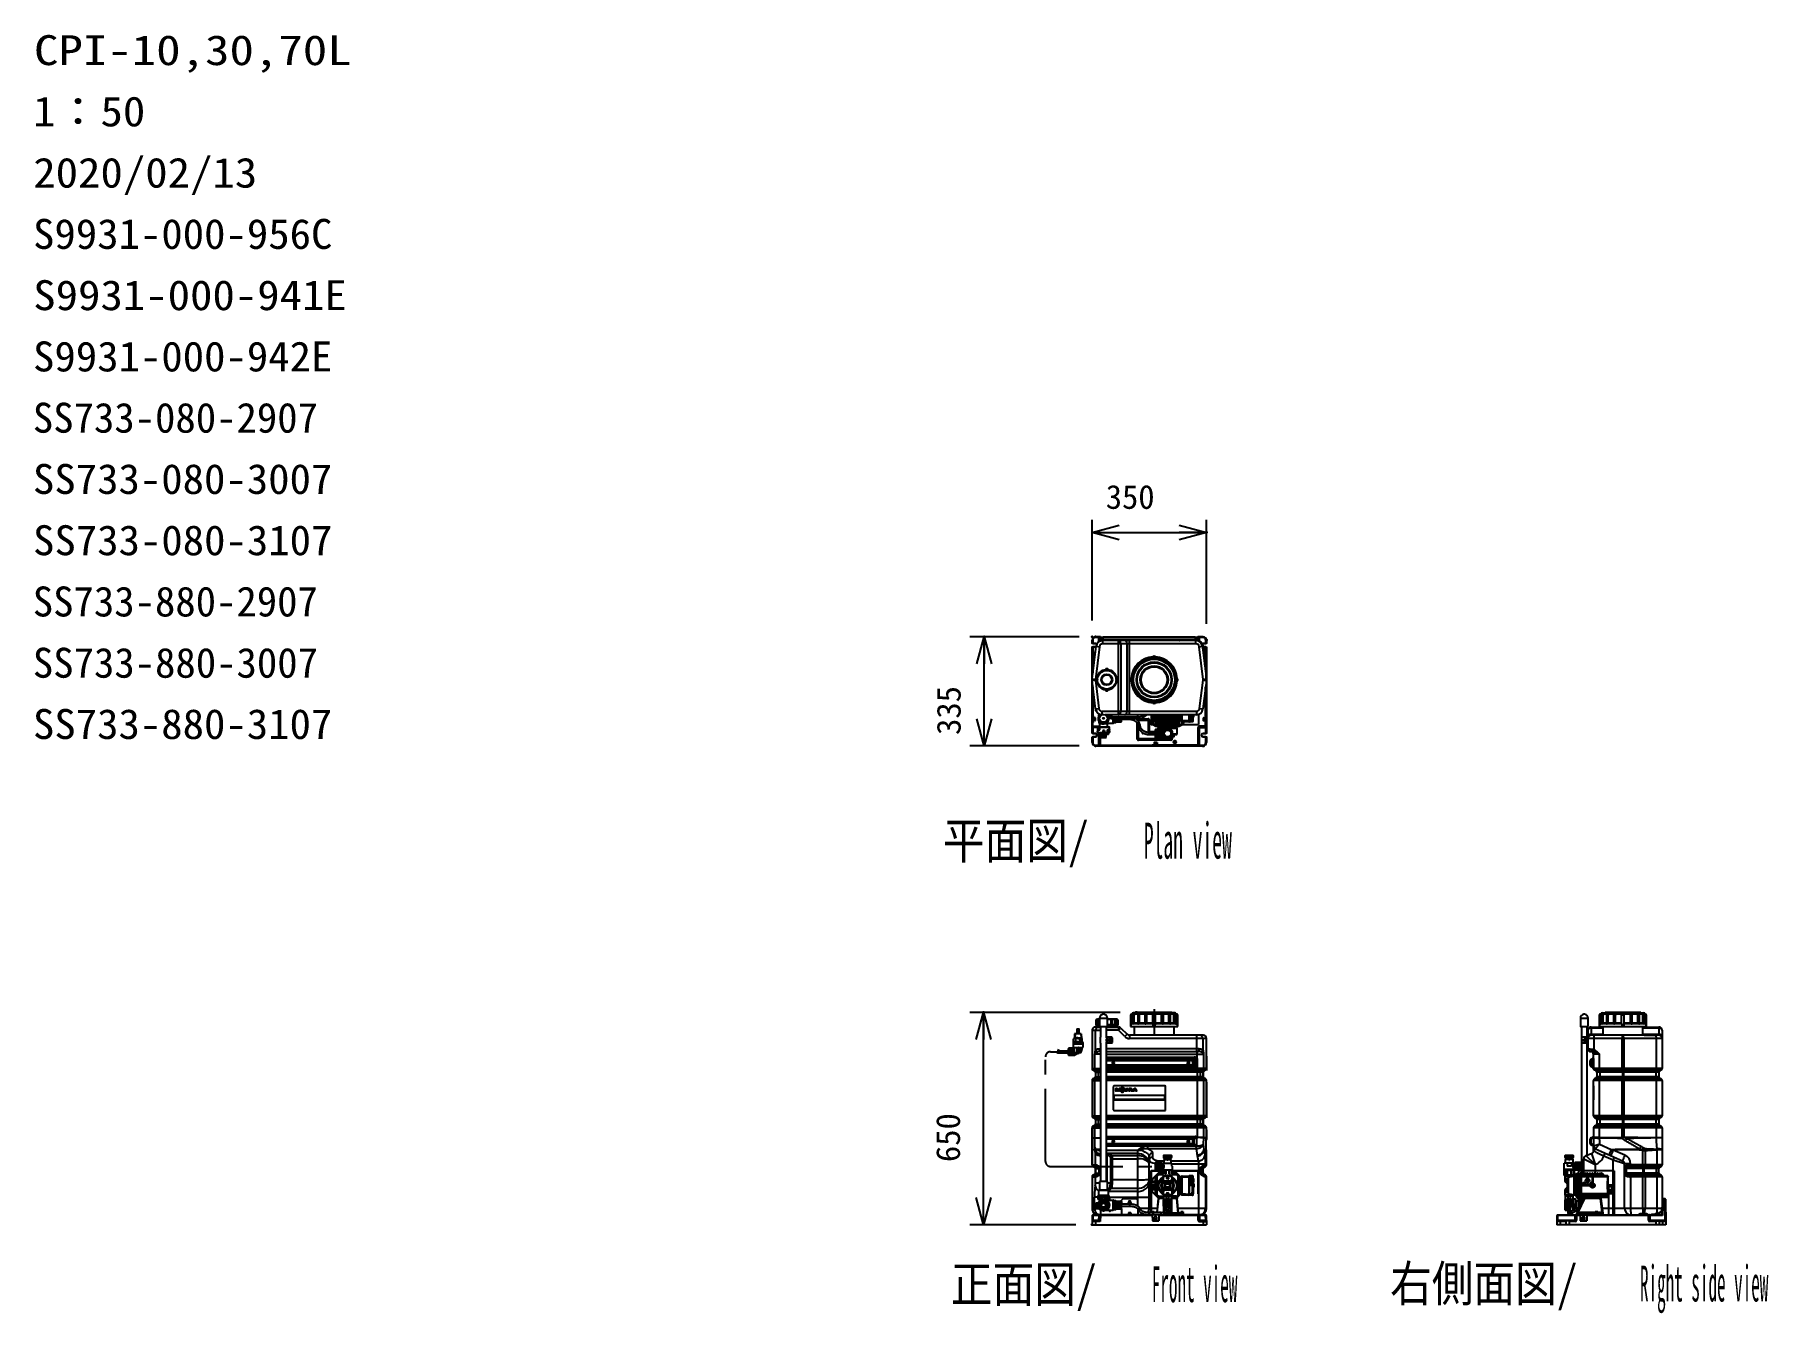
# Model space of a CAD drawing. Units: millimetres at full size. Extents: x -2744 to 2564, y -1956 to 1957.
import ezdxf
from ezdxf.enums import TextEntityAlignment as Align

# ---------------------------------------------------------------- set-up
doc = ezdxf.new("R2010")
doc.units = ezdxf.units.MM
doc.header["$LTSCALE"] = 7
doc.header["$PDMODE"] = 32
doc.header["$PDSIZE"] = 3.5
doc.linetypes.add('USER1', pattern=[19.05, 12.7, -6.35])
doc.linetypes.add('USER2', pattern=[50.8, 31.75, -6.35, 6.35, -6.35])
for name, color, linetype in [('0-0_0', 7, 'Continuous'), ('0-1_LY_1', 7, 'Continuous'), ('0-2_DEFPOINTS', 7, 'Continuous')]:
    doc.layers.add(name, color=color, linetype=linetype)
doc.styles.add('ＭＳ ゴシック', font='')
doc.styles.get('ＭＳ ゴシック').set_extended_font_data('MS Gothic')

msp = doc.modelspace()

# ---------------------------------------------------------------- texts
at = {"layer": '0-1_LY_1', "style": 'ＭＳ ゴシック'}
for s, height, width, p in [('CPI-10,30,70L', 91.64, 1.2, (-2745.879, 1836.418)), ('1：50', 91.64, 1.1, (-2748.356, 1648.918)), ('2020/02/13', 91.64, 1.1, (-2748.152, 1461.418)), ('S9931-000-956C', 91.64, 1.05, (-2748.727, 1273.918)), ('S9931-000-941E', 91.64, 1.1, (-2748.152, 1086.418)), ('S9931-000-942E', 91.64, 1.05, (-2748.727, 898.918)), ('SS733-080-3007', 91.64, 1.05, (-2749.004, 523.918)), ('SS733-080-3107', 91.64, 1.05, (-2748.727, 336.418)), ('SS733-880-3107', 91.64, 1.05, (-2749.004, -226.082)), ('平面図/', 110, 0.85, (36.805, -597.804)), ('Plan view', 110, 0.4, (651.805, -597.804)), ('正面図/', 110, 0.85, (61.237, -1955.168)), ('右側面図/', 110, 0.85, (1405.879, -1953.179)), ('Right side view', 110, 0.35, (2170.879, -1953.179)), ('Front view', 110, 0.35, (676.237, -1955.168))]:
    msp.add_text(s, height=height, dxfattribs=dict(at, width=width)).set_placement(p, align=Align.BOTTOM_LEFT)
for s, p in [('SS733-080-2907', (-2749.274, 711.418)), ('SS733-880-2907', (-2749.537, 148.918)), ('SS733-880-3007', (-2749.274, -38.582))]:
    msp.add_text(s, height=91.64, dxfattribs=at).set_placement(p, align=Align.BOTTOM_LEFT)

# ---------------------------------------------------------------- blocks, each defined once
blk = doc.blocks.new('_OPEN30')
at = {"layer": '0-0_0'}
blk.add_line((0, 0), (-1, 0), dxfattribs=at)
blk.add_lwpolyline([(-1, 0.26795), (0, 0), (-1, -0.26795)], dxfattribs=at)
blk = doc.blocks.new('D3')
at = {"layer": '0-0_0'}
for p, q in [((-6564.824, 3219.137), (-7024.331, 3219.137)), ((-6982.64, 2569.137), (-6982.64, 3219.137)), ((-6700.324, 2569.137), (-7024.331, 2569.137))]:
    blk.add_line(p, q, dxfattribs=at)
at = {"layer": '0-2_DEFPOINTS'}
for p in [(-6982.64, 3219.137), (-6514.824, 3219.137), (-6650.324, 2569.137)]:
    blk.add_point(p, dxfattribs=at)
at = {"layer": '0-0_0', "xscale": 83.1, "yscale": 83.1}
for p, rotation in [((-6982.64, 3219.137), 90), ((-6982.64, 2569.137), 270)]:
    blk.add_blockref('_OPEN30', p, dxfattribs=dict(at, rotation=rotation))
at = {"layer": '0-0_0', "style": 'ＭＳ ゴシック'}
blk.add_text('650', height=73.31, rotation=90, dxfattribs=at).set_placement((-7032.64, 2760.943), align=Align.BOTTOM_LEFT)
blk = doc.blocks.new('D4')
at = {"layer": '0-0_0'}
for p, q in [((-6690.324, 4368.62), (-7024.331, 4368.62)), ((-6980.622, 4034.62), (-6980.622, 4368.62)), ((-6690.324, 4034.62), (-7024.331, 4034.62))]:
    blk.add_line(p, q, dxfattribs=at)
at = {"layer": '0-2_DEFPOINTS'}
for p in [(-6980.622, 4368.62), (-6640.324, 4368.62), (-6640.324, 4034.62)]:
    blk.add_point(p, dxfattribs=at)
at = {"layer": '0-0_0', "xscale": 83.1, "yscale": 83.1}
for p, rotation in [((-6980.622, 4368.62), 90), ((-6980.622, 4034.62), 270)]:
    blk.add_blockref('_OPEN30', p, dxfattribs=dict(at, rotation=rotation))
at = {"layer": '0-0_0', "style": 'ＭＳ ゴシック'}
blk.add_text('335', height=73.31, rotation=90, dxfattribs=at).set_placement((-7030.622, 4068.287), align=Align.BOTTOM_LEFT)
blk = doc.blocks.new('D5')
at = {"layer": '0-0_0'}
for p, q in [((-6650.324, 4418.62), (-6650.324, 4726.215)), ((-6300.324, 4408.62), (-6300.324, 4726.215)), ((-6650.324, 4688.109), (-6300.324, 4688.109))]:
    blk.add_line(p, q, dxfattribs=at)
at = {"layer": '0-2_DEFPOINTS'}
for p in [(-6300.324, 4688.109), (-6650.324, 4368.62), (-6300.324, 4358.62)]:
    blk.add_point(p, dxfattribs=at)
at = {"layer": '0-0_0', "xscale": 83.1, "yscale": 83.1, "rotation": 180}
blk.add_blockref('_OPEN30', (-6650.324, 4688.109), dxfattribs=at)
at = {"layer": '0-0_0', "xscale": 83.1, "yscale": 83.1}
blk.add_blockref('_OPEN30', (-6300.324, 4688.109), dxfattribs=at)
at = {"layer": '0-0_0', "style": 'ＭＳ ゴシック'}
blk.add_text('350', height=73.31, dxfattribs=at).set_placement((-6608.517, 4738.109), align=Align.BOTTOM_LEFT)

# ---------------------------------------------------------------- linework, layer by layer
at = {"layer": '0-1_LY_1'}
for p, q in [((519.407, 114.221), (503.407, 114.221)), ((503.407, 112.046), (503.407, 114.221)), ((503.407, 114.046), (514.442, 114.046)), ((514.442, 112.046), (503.407, 112.046)), ((514.442, 99.261), (514.442, 114.046)), ((517.423, 110.996), (516.442, 111.977)), ((516.442, 111.977), (516.442, 100.456)), ((518.441, 113.977), (519.423, 112.996)), ((527.421, 112.859), (809.394, 112.859)), ((809.394, 110.859), (527.421, 110.859)), ((809.185, 112.877), (527.63, 112.877)), ((809.394, 112.859), (809.394, 103.059)), ((817.407, 114.221), (816.184, 112.997)), ((817.392, 112.996), (818.373, 113.977)), ((833.407, 114.221), (817.407, 114.221)), ((820.373, 111.977), (819.392, 110.996)), ((820.373, 101.482), (820.373, 111.977)), ((822.373, 114.046), (833.407, 114.046)), ((822.373, 100.617), (822.373, 114.046)), ((833.407, 112.046), (822.373, 112.046)), ((833.407, 112.046), (833.407, 114.221)), ((493.407, 104.221), (495.582, 104.221)), ((493.407, 104.221), (493.407, 93.221)), ((493.407, 83.221), (503.407, 83.221)), ((493.557, -14.842), (505.835, 85.158)), ((493.583, 93.396), (493.583, 104.221)), ((493.583, 65.221), (493.583, 83.046)), ((503.387, 65.221), (493.583, 65.221)), ((493.897, 60.976), (493.651, 61.221)), ((495.582, 104.221), (495.582, 93.43)), ((495.582, 93.43), (503.407, 93.43)), ((503.407, 83.011), (495.582, 83.011)), ((495.651, 63.221), (495.897, 62.975)), ((503.141, 63.221), (495.651, 63.221)), ((495.897, 62.975), (495.897, 4.216)), ((495.897, 62.975), (503.111, 62.975)), ((503.407, 83.221), (503.407, 83.011)), ((515.76, 83.94), (503.482, -16.06)), ((505.835, 85.158), (515.76, 83.94)), ((516.687, 104.186), (517.423, 104.922)), ((516.687, 100.582), (516.687, 104.186)), ((518.687, 102.221), (518.687, 101.456)), ((519.423, 102.922), (518.721, 102.221)), ((518.721, 102.221), (521.242, 102.221)), ((811.129, 102.721), (525.686, 102.721)), ((525.686, 102.721), (525.686, 92.721)), ((811.129, 92.721), (525.686, 92.721)), ((527.421, 105.059), (809.394, 105.059)), ((574.265, -124.279), (574.265, 102.721)), ((575.235, 102.721), (575.407, 102.893)), ((575.907, 102.922), (575.907, 102.721)), ((580.907, 102.721), (580.907, 102.922)), ((581.336, 92.721), (581.336, -114.279)), ((581.407, 102.893), (581.58, 102.721)), ((607.55, -124.279), (607.55, 102.721)), ((755.235, 102.721), (755.407, 102.893)), ((755.907, 102.922), (755.907, 102.721)), ((760.907, 102.721), (760.907, 102.922)), ((761.407, 102.893), (761.58, 102.721)), ((811.129, 92.721), (811.129, 102.721)), ((811.274, 102.721), (811.324, 102.721)), ((813.305, 102.721), (813.444, 102.721)), ((818.094, 102.221), (817.392, 102.922)), ((817.888, 102.221), (818.094, 102.221)), ((818.128, 102.165), (818.128, 102.221)), ((819.392, 104.922), (820.128, 104.186)), ((820.128, 104.186), (820.128, 101.571)), ((830.989, 85.169), (830.98, 85.161)), ((830.98, 85.158), (843.258, -14.842)), ((832.773, 87.857), (842.737, 50.357)), ((833.407, 93.221), (833.407, 93.43)), ((833.407, 93.43), (841.233, 93.43)), ((843.407, 93.221), (833.407, 93.221)), ((834.005, 83.221), (843.407, 83.221)), ((841.233, 83.011), (834.06, 83.011)), ((838.787, 65.221), (843.232, 65.221)), ((841.164, 63.221), (839.319, 63.221)), ((842.918, 60.976), (839.915, 60.976)), ((840.918, 62.975), (841.164, 63.221)), ((841.233, 93.43), (841.233, 104.221)), ((843.164, 61.221), (842.918, 60.976)), ((842.918, 60.976), (842.918, 49.618)), ((843.407, 93.221), (843.232, 93.396)), ((843.407, 83.221), (843.232, 83.046)), ((843.232, 83.046), (843.232, 65.221)), ((524.274, 9.202), (522.541, 8.202)), ((522.8, 7.754), (522.541, 8.202)), ((524.274, 9.202), (524.532, 8.754)), ((534.907, 15.221), (534.907, 13.523)), ((540.907, 16.221), (535.907, 16.221)), ((536.471, 14.721), (536.407, 14.721)), ((536.407, 14.721), (536.408, 12.153)), ((536.407, 14.221), (536.408, 12.153)), ((540.407, 14.221), (536.407, 14.221)), ((540.407, 14.721), (540.344, 14.721)), ((540.407, 14.721), (540.407, 12.153)), ((541.907, 13.523), (541.907, 15.221)), ((552.283, 8.754), (552.541, 9.202)), ((554.274, 8.202), (552.541, 9.202)), ((554.274, 8.202), (554.015, 7.754)), ((682.407, 51.221), (679.407, 51.221)), ((679.407, 49.601), (679.407, 51.221)), ((682.407, 51.221), (682.407, 49.713)), ((684.407, 49.713), (684.407, 51.221)), ((684.407, 51.221), (687.407, 51.221)), ((687.407, 51.221), (687.407, 49.601)), ((843.116, 40.79), (842.911, 38.233)), ((842.918, -12.07), (842.918, 38.323)), ((493.557, -14.842), (503.482, -16.06)), ((493.557, -19.716), (503.482, -18.498)), ((504.239, -106.716), (493.557, -19.716)), ((493.897, -127.499), (493.897, -22.488)), ((495.897, -38.774), (495.897, -127.465)), ((503.482, -18.498), (514.164, -105.498)), ((504.907, -14.779), (504.907, -19.779)), ((507.606, -13.779), (505.907, -13.779)), ((505.907, -20.779), (507.606, -20.779)), ((506.407, -15.279), (508.975, -15.279)), ((506.407, -15.279), (506.407, -15.343)), ((506.407, -19.216), (506.407, -19.279)), ((506.407, -19.279), (508.975, -19.279)), ((506.907, -15.279), (506.907, -19.279)), ((506.908, -19.279), (508.975, -19.279)), ((512.927, -1.413), (511.927, -3.145)), ((512.374, -3.404), (511.927, -3.145)), ((511.927, -31.413), (512.374, -31.155)), ((511.927, -31.413), (512.927, -33.145)), ((512.927, -1.413), (513.374, -1.672)), ((513.374, -32.887), (512.927, -33.145)), ((522.541, -42.76), (522.8, -42.312)), ((522.541, -42.76), (524.274, -43.76)), ((524.532, -43.312), (524.274, -43.76)), ((534.907, -48.081), (534.907, -49.779)), ((535.907, -50.779), (540.907, -50.779)), ((536.407, -49.279), (536.407, -46.711)), ((536.407, -48.779), (540.407, -48.779)), ((536.407, -49.279), (536.471, -49.279)), ((540.344, -49.279), (540.407, -49.279)), ((540.407, -48.779), (540.407, -46.711)), ((540.407, -49.279), (540.407, -46.711)), ((541.907, -49.779), (541.907, -48.081)), ((552.541, -43.76), (552.283, -43.312)), ((552.541, -43.76), (554.274, -42.76)), ((554.015, -42.312), (554.274, -42.76)), ((563.441, -1.672), (563.888, -1.413)), ((563.888, -33.145), (563.441, -32.887)), ((564.888, -3.145), (563.888, -1.413)), ((563.888, -33.145), (564.888, -31.413)), ((564.888, -3.145), (564.441, -3.404)), ((564.441, -31.155), (564.888, -31.413)), ((569.907, -15.279), (567.84, -15.279)), ((570.407, -15.279), (567.84, -15.279)), ((570.407, -19.279), (567.84, -19.279)), ((570.907, -13.779), (569.209, -13.779)), ((569.209, -20.779), (570.907, -20.779)), ((569.907, -19.279), (569.907, -15.279)), ((570.407, -15.343), (570.407, -15.279)), ((570.407, -19.279), (570.407, -19.216)), ((571.907, -19.779), (571.907, -14.779)), ((614.907, -13.279), (616.527, -13.279)), ((614.907, -16.279), (614.907, -13.279)), ((616.415, -16.279), (614.907, -16.279)), ((614.907, -18.279), (614.907, -21.279)), ((614.907, -18.279), (616.415, -18.279)), ((616.527, -21.279), (614.907, -21.279)), ((750.288, -13.279), (751.907, -13.279)), ((751.907, -21.279), (750.288, -21.279)), ((751.907, -16.279), (750.4, -16.279)), ((750.4, -18.279), (751.907, -18.279)), ((751.907, -16.279), (751.907, -13.279)), ((751.907, -18.279), (751.907, -21.279)), ((822.651, -105.498), (833.333, -18.498)), ((843.258, -19.716), (832.576, -106.716)), ((833.333, -16.06), (843.258, -14.842)), ((833.333, -18.498), (843.258, -19.716)), ((840.918, -161.499), (840.918, -38.774)), ((504.239, -106.716), (514.164, -105.498)), ((679.407, -85.779), (679.407, -84.16)), ((682.407, -85.779), (679.407, -85.779)), ((682.407, -84.272), (682.407, -85.779)), ((684.407, -85.779), (684.407, -84.272)), ((684.407, -85.779), (687.407, -85.779)), ((687.407, -84.16), (687.407, -85.779)), ((822.651, -105.498), (832.576, -106.716)), ((493.897, -127.499), (493.617, -127.779)), ((493.617, -127.779), (495.907, -127.779)), ((493.617, -127.779), (493.617, -147.779)), ((495.907, -147.779), (493.617, -147.779)), ((493.617, -147.779), (493.897, -148.059)), ((493.897, -159.5), (493.897, -148.059)), ((496.222, -127.465), (495.897, -127.465)), ((495.897, -148.093), (496.222, -148.093)), ((495.897, -161.499), (495.897, -148.093)), ((495.907, -127.779), (496.222, -127.465)), ((495.907, -127.779), (495.907, -147.779)), ((495.907, -134.587), (496.1, -134.779)), ((496.1, -140.779), (495.907, -140.971)), ((496.222, -148.093), (495.907, -147.779)), ((496.222, -127.465), (496.222, -148.093)), ((503.372, -133.464), (498.643, -133.464)), ((498.643, -142.094), (498.643, -133.464)), ((498.857, -133.679), (498.643, -133.464)), ((498.643, -142.094), (498.857, -141.879)), ((503.372, -142.094), (498.643, -142.094)), ((498.647, -137.281), (498.713, -137.32)), ((498.713, -138.238), (498.647, -138.277)), ((498.765, -134.779), (498.857, -134.687)), ((498.857, -140.872), (498.765, -140.779)), ((498.857, -134.687), (498.857, -133.679)), ((503.157, -133.679), (498.857, -133.679)), ((498.857, -134.687), (499.507, -134.687)), ((498.857, -141.879), (498.857, -140.872)), ((499.507, -140.872), (498.857, -140.872)), ((503.157, -141.879), (498.857, -141.879)), ((499.507, -134.687), (499.507, -140.872)), ((503.157, -140.872), (502.507, -140.872)), ((503.372, -133.464), (503.157, -133.679)), ((503.157, -133.679), (503.157, -134.687)), ((503.157, -134.687), (503.25, -134.779)), ((503.25, -140.779), (503.157, -140.872)), ((503.157, -140.872), (503.157, -141.879)), ((503.157, -141.879), (503.372, -142.094)), ((503.302, -137.32), (503.368, -137.281)), ((503.368, -138.277), (503.302, -138.238)), ((503.372, -142.094), (503.372, -133.464)), ((514.407, -121.779), (514.407, -125.935)), ((514.407, -145.223), (514.407, -150.579)), ((514.407, -150.579), (515.907, -152.079)), ((514.407, -150.579), (520.407, -150.579)), ((524.315, -152.079), (515.907, -152.079)), ((518.407, -124.279), (520.107, -124.279)), ((518.407, -124.279), (518.407, -128.946)), ((519.107, -124.279), (519.107, -127.996)), ((520.107, -126.913), (520.107, -124.279)), ((812.725, -114.279), (524.09, -114.279)), ((524.09, -124.279), (524.09, -114.279)), ((524.369, -124.279), (524.09, -124.279)), ((527.44, -135.832), (527.44, -135.326)), ((527.624, -134.958), (527.624, -136.2)), ((527.652, -136.235), (527.652, -134.924)), ((527.952, -134.689), (527.952, -136.47)), ((528.863, -136.47), (528.863, -134.689)), ((529.163, -134.924), (529.163, -136.235)), ((529.191, -136.2), (529.191, -134.958)), ((529.375, -135.326), (529.375, -135.832)), ((812.725, -124.279), (532.446, -124.279)), ((540.907, -152.079), (532.5, -152.079)), ((536.407, -150.579), (558.407, -150.579)), ((538.107, -124.279), (538.107, -128.514)), ((555.407, -125.279), (539.107, -125.279)), ((539.107, -130.147), (539.107, -125.279)), ((539.807, -131.832), (539.807, -125.279)), ((540.907, -152.079), (542.407, -150.579)), ((540.907, -161.579), (540.907, -152.079)), ((543.407, -125.279), (543.407, -126.279)), ((553.407, -126.279), (543.407, -126.279)), ((543.657, -127.579), (543.657, -129.716)), ((553.157, -129.716), (543.657, -129.716)), ((543.807, -126.279), (543.807, -127.579)), ((545.957, -130.895), (545.957, -130.886)), ((548.047, -131.263), (548.047, -130.886)), ((548.767, -130.886), (548.767, -131.263)), ((549.407, -132.279), (549.407, -131.208)), ((550.857, -130.886), (550.857, -130.895)), ((553.007, -127.579), (553.007, -126.279)), ((553.407, -125.279), (553.407, -124.279)), ((553.407, -126.279), (553.407, -125.279)), ((554.352, -130.699), (554.407, -133.279)), ((554.352, -130.699), (633.407, -130.699)), ((554.407, -133.279), (554.407, -137.279)), ((633.407, -137.279), (554.407, -137.279)), ((555.407, -124.279), (555.407, -125.279)), ((558.407, -150.579), (558.407, -137.279)), ((558.907, -137.279), (558.907, -150.079)), ((558.907, -147.779), (559.036, -147.779)), ((559.126, -142.628), (559.126, -137.279)), ((561.284, -142.628), (559.126, -142.628)), ((559.408, -148.279), (565.607, -148.279)), ((559.536, -148.21), (559.536, -148.279)), ((559.536, -148.21), (561.177, -148.21)), ((561.084, -142.628), (561.084, -137.279)), ((561.284, -137.279), (561.284, -142.628)), ((561.379, -148.079), (563.636, -148.079)), ((563.524, -141.406), (561.491, -141.406)), ((561.491, -148.079), (561.491, -141.406)), ((561.691, -141.208), (561.691, -148.279)), ((561.691, -141.208), (563.324, -141.208)), ((563.324, -141.208), (563.324, -148.279)), ((563.524, -141.406), (563.524, -148.079)), ((563.731, -142.628), (563.731, -137.279)), ((563.731, -142.628), (565.889, -142.628)), ((563.838, -148.21), (565.479, -148.21)), ((565.389, -142.881), (563.93, -142.881)), ((563.931, -137.279), (563.931, -142.628)), ((565.389, -137.279), (565.389, -142.881)), ((565.479, -148.279), (565.479, -148.21)), ((565.889, -137.279), (565.889, -142.628)), ((565.932, -139.706), (583.807, -139.706)), ((565.935, -139.825), (583.807, -139.825)), ((565.943, -139.859), (583.807, -139.859)), ((565.953, -141.505), (583.807, -141.505)), ((565.953, -141.787), (583.807, -141.787)), ((565.955, -141.447), (583.807, -141.447)), ((565.956, -141.172), (583.807, -141.172)), ((565.994, -144.148), (583.807, -144.148)), ((565.996, -144.186), (583.807, -144.186)), ((566.028, -144.728), (583.807, -144.728)), ((566.028, -145.083), (583.807, -145.083)), ((566.029, -144.991), (583.807, -144.991)), ((566.03, -145.349), (583.807, -145.349)), ((566.087, -146.213), (583.807, -146.213)), ((566.087, -146.214), (583.807, -146.214)), ((583.807, -146.214), (583.807, -137.279)), ((583.807, -138.279), (608.156, -138.279)), ((608.156, -137.279), (608.156, -138.279)), ((631.25, -197.988), (631.25, -149.512)), ((633.249, -140.652), (633.249, -142.542)), ((633.249, -152.964), (633.249, -197.988)), ((633.407, -137.279), (633.407, -124.279)), ((633.408, -142.705), (633.408, -140.81)), ((633.408, -140.81), (666.942, -140.81)), ((633.408, -197.829), (633.408, -153.336)), ((635.249, -138.652), (635.249, -137.231)), ((665.1, -138.652), (635.249, -138.652)), ((635.249, -138.652), (635.407, -138.81)), ((635.407, -138.81), (664.942, -138.81)), ((635.407, -138.81), (635.407, -145.026)), ((640.002, -136.652), (665.1, -136.652)), ((664.942, -138.81), (664.942, -176.311)), ((667.1, -140.652), (666.942, -140.81)), ((666.942, -140.81), (666.942, -176.311)), ((667.1, -140.652), (669.1, -140.652)), ((667.1, -176.152), (667.1, -140.652)), ((673.907, -124.279), (673.907, -153.779)), ((674.407, -153.779), (673.907, -153.779)), ((679.015, -153.779), (688.711, -159.377)), ((688.373, -155.718), (685.015, -153.779)), ((686.907, -158.179), (712.415, -158.179)), ((691.407, -160.779), (686.907, -158.179)), ((687.493, -158.179), (687.493, -157.279)), ((712.415, -156.279), (687.907, -156.279)), ((688.31, -153.779), (688.31, -154.845)), ((688.31, -154.845), (690.407, -154.845)), ((688.373, -155.718), (688.707, -156.277)), ((690.407, -156.279), (690.407, -153.779)), ((694.822, -158.179), (694.822, -157.279)), ((696.236, -156.279), (696.236, -158.179)), ((697.736, -160.779), (696.236, -158.179)), ((698.907, -156.279), (698.907, -153.779)), ((712.415, -164.779), (712.415, -145.279)), ((712.468, -164.779), (712.468, -145.229)), ((712.473, -164.779), (712.473, -145.279)), ((712.533, -145.229), (712.533, -164.779)), ((712.588, -164.779), (712.588, -145.278)), ((712.655, -145.229), (712.655, -164.779)), ((712.761, -164.779), (712.761, -145.276)), ((712.834, -145.229), (712.834, -164.779)), ((712.86, -144.827), (712.881, -144.805)), ((713.902, -144.779), (712.907, -144.779)), ((712.99, -145.274), (712.995, -145.26)), ((712.99, -164.779), (712.99, -145.274)), ((712.995, -145.26), (713.016, -145.229)), ((713.07, -145.229), (713.07, -164.779)), ((713.116, -144.808), (713.095, -144.827)), ((713.095, -144.827), (713.095, -144.869)), ((713.279, -145.256), (713.279, -164.779)), ((713.313, -144.802), (713.284, -144.827)), ((713.284, -144.827), (713.284, -144.887)), ((713.331, -144.79), (713.313, -144.802)), ((713.353, -144.779), (713.331, -144.79)), ((713.415, -164.779), (713.415, -145.181)), ((713.527, -144.827), (713.527, -144.907)), ((713.601, -144.779), (713.587, -144.784)), ((713.607, -144.785), (713.601, -144.779)), ((713.784, -144.992), (713.784, -164.779)), ((713.91, -144.788), (713.902, -144.779)), ((714.205, -164.779), (714.205, -144.801)), ((714.257, -144.779), (714.257, -164.779)), ((734.558, -144.779), (714.257, -144.779)), ((719.222, -164.779), (719.222, -144.874)), ((719.422, -144.827), (719.422, -164.779)), ((719.439, -144.975), (719.439, -164.779)), ((720.161, -144.827), (720.161, -164.779)), ((720.239, -145.229), (720.239, -164.779)), ((720.402, -145.229), (720.402, -164.779)), ((720.758, -144.827), (720.758, -164.779)), ((720.92, -144.827), (720.92, -164.779)), ((721.03, -145.229), (721.03, -164.779)), ((721.197, -145.229), (721.197, -164.779)), ((721.531, -144.827), (721.531, -164.779)), ((721.696, -144.827), (721.696, -164.779)), ((721.838, -145.229), (721.838, -164.779)), ((722.008, -145.229), (722.008, -164.779)), ((722.318, -144.827), (722.318, -164.779)), ((722.486, -144.827), (722.486, -164.779)), ((722.658, -145.229), (722.658, -164.779)), ((722.831, -145.229), (722.831, -164.779)), ((723.116, -144.827), (723.116, -164.779)), ((723.285, -144.827), (723.285, -164.779)), ((723.487, -145.229), (723.487, -164.779)), ((723.661, -145.229), (723.661, -164.779)), ((723.919, -144.827), (723.919, -164.779)), ((724.09, -144.827), (724.09, -164.779)), ((724.321, -145.229), (724.321, -164.779)), ((724.494, -145.229), (724.494, -164.779)), ((724.725, -144.827), (724.725, -164.779)), ((724.896, -144.827), (724.896, -164.779)), ((725.154, -145.229), (725.154, -164.779)), ((725.328, -145.229), (725.328, -164.779)), ((725.53, -144.827), (725.53, -164.779)), ((725.699, -144.827), (725.699, -164.779)), ((725.984, -145.229), (725.984, -164.779)), ((726.157, -145.229), (726.157, -164.779)), ((726.329, -144.827), (726.329, -164.779)), ((726.497, -144.827), (726.497, -164.779)), ((726.807, -145.229), (726.807, -164.779)), ((726.977, -145.229), (726.977, -164.779)), ((727.118, -144.827), (727.118, -164.779)), ((727.284, -144.827), (727.284, -164.779)), ((727.618, -145.229), (727.618, -164.779)), ((727.785, -145.229), (727.785, -164.779)), ((727.895, -144.827), (727.895, -164.779)), ((728.057, -144.827), (728.057, -164.779)), ((728.413, -145.229), (728.413, -164.779)), ((728.576, -145.229), (728.576, -164.779)), ((728.654, -144.827), (728.654, -164.779)), ((728.812, -144.827), (728.812, -164.779)), ((729.087, -145.12), (729.087, -164.779)), ((729.376, -164.779), (729.376, -144.975)), ((729.393, -144.827), (729.393, -164.779)), ((729.546, -144.827), (729.546, -164.779)), ((729.593, -144.874), (729.593, -164.779)), ((734.558, -164.779), (734.558, -144.779)), ((734.61, -144.801), (734.61, -164.779)), ((734.913, -144.779), (734.905, -144.788)), ((734.905, -144.788), (734.922, -144.827)), ((734.926, -144.782), (734.913, -144.779)), ((735.907, -144.779), (734.913, -144.779)), ((734.991, -144.827), (734.991, -144.932)), ((735.031, -164.779), (735.031, -144.992)), ((735.214, -144.779), (735.208, -144.785)), ((735.208, -144.785), (735.211, -144.797)), ((735.211, -144.797), (735.23, -144.827)), ((735.225, -144.782), (735.214, -144.779)), ((735.288, -144.827), (735.288, -144.907)), ((735.4, -145.181), (735.4, -164.779)), ((735.531, -144.827), (735.531, -144.887)), ((735.536, -164.779), (735.536, -145.256)), ((735.72, -144.827), (735.72, -144.869)), ((735.745, -145.229), (735.745, -164.779)), ((735.799, -145.229), (735.823, -145.267)), ((735.825, -145.274), (735.82, -145.279)), ((735.823, -145.267), (735.825, -145.274)), ((735.825, -145.274), (735.825, -164.779)), ((735.855, -144.827), (735.838, -144.812)), ((735.855, -144.827), (735.855, -144.853)), ((735.933, -144.827), (735.933, -144.84)), ((735.937, -144.808), (735.955, -144.827)), ((735.981, -145.229), (735.981, -164.779)), ((736.023, -145.229), (736.051, -145.267)), ((736.051, -145.267), (736.054, -145.276)), ((736.054, -145.276), (736.051, -145.279)), ((736.054, -145.276), (736.054, -164.779)), ((736.16, -145.229), (736.16, -164.779)), ((736.191, -145.229), (736.221, -145.267)), ((736.221, -145.267), (736.227, -145.278)), ((736.227, -145.278), (736.225, -145.279)), ((736.227, -145.278), (736.227, -164.779)), ((736.282, -145.229), (736.282, -164.779)), ((736.342, -145.279), (736.342, -164.779)), ((736.347, -164.779), (736.347, -145.229)), ((736.366, -145.248), (736.347, -145.229)), ((736.4, -145.279), (736.4, -164.779)), ((736.4, -153.779), (818.907, -153.779)), ((760.907, -156.279), (736.4, -156.279)), ((736.4, -157.279), (761.907, -157.279)), ((736.4, -158.179), (761.907, -158.179)), ((749.907, -156.279), (749.907, -153.779)), ((751.079, -160.779), (752.579, -158.179)), ((752.493, -160.779), (753.993, -158.179)), ((752.579, -158.179), (752.579, -156.279)), ((753.993, -158.179), (753.993, -157.279)), ((756.822, -160.779), (761.322, -158.179)), ((757.407, -160.779), (761.907, -158.179)), ((758.407, -156.279), (758.407, -153.779)), ((760.505, -154.845), (758.407, -154.845)), ((758.407, -155.421), (760.442, -155.718)), ((760.104, -159.377), (769.8, -153.779)), ((760.108, -156.278), (760.442, -155.718)), ((763.8, -153.779), (760.442, -155.718)), ((760.505, -154.845), (760.505, -153.779)), ((761.907, -158.179), (761.907, -157.279)), ((812.725, -114.279), (812.725, -124.279)), ((818.907, -153.779), (818.407, -153.779)), ((818.907, -123.3), (818.907, -153.779)), ((818.907, -123.3), (818.907, -153.779)), ((833.943, -133.464), (838.672, -133.464)), ((834.157, -133.679), (833.943, -133.464)), ((833.943, -142.094), (834.157, -141.879)), ((834.065, -134.779), (834.157, -134.687)), ((834.157, -140.872), (834.065, -140.779)), ((834.157, -133.679), (838.457, -133.679)), ((834.157, -134.687), (834.157, -133.679)), ((834.157, -134.687), (834.807, -134.687)), ((834.157, -141.879), (834.157, -140.872)), ((834.807, -140.872), (834.157, -140.872)), ((834.807, -134.687), (834.807, -140.872)), ((837.807, -140.872), (837.807, -134.687)), ((837.807, -134.687), (838.457, -134.687)), ((838.457, -140.872), (837.807, -140.872)), ((838.672, -133.464), (838.457, -133.679)), ((838.457, -133.679), (838.457, -134.687)), ((838.457, -134.687), (838.55, -134.779)), ((838.55, -140.779), (838.457, -140.872)), ((838.457, -140.872), (838.457, -141.879)), ((841.093, -127.465), (841.407, -127.779)), ((841.407, -147.779), (841.093, -148.093)), ((841.215, -134.779), (841.407, -134.587)), ((841.407, -140.971), (841.215, -140.779)), ((841.407, -127.779), (843.198, -127.779)), ((841.407, -147.779), (841.407, -127.779)), ((843.198, -147.779), (841.407, -147.779)), ((843.198, -127.779), (842.918, -127.499)), ((842.918, -148.059), (843.198, -147.779)), ((843.198, -147.779), (843.198, -127.779)), ((493.407, -181.779), (493.583, -181.604)), ((503.407, -181.779), (493.407, -181.779)), ((493.407, -191.779), (493.583, -191.954)), ((493.583, -181.604), (493.583, -163.745)), ((510.307, -163.745), (493.583, -163.745)), ((493.583, -209.779), (493.583, -191.954)), ((493.651, -159.745), (493.897, -159.5)), ((493.897, -159.5), (514.688, -159.5)), ((495.582, -181.57), (503.407, -181.57)), ((495.582, -191.989), (495.582, -209.779)), ((495.897, -161.499), (495.651, -161.745)), ((495.651, -161.745), (514.442, -161.745)), ((514.688, -161.499), (495.897, -161.499)), ((503.407, -181.779), (503.407, -181.57)), ((510.481, -173.579), (510.256, -173.579)), ((510.256, -177.579), (510.481, -177.579)), ((510.281, -177.579), (510.281, -173.58)), ((510.307, -162.579), (510.307, -168.879)), ((546.507, -162.579), (510.307, -162.579)), ((510.307, -178.079), (510.307, -179.579)), ((510.307, -179.579), (510.807, -180.079)), ((510.307, -179.579), (546.507, -179.579)), ((510.481, -173.079), (510.343, -173.079)), ((510.807, -162.079), (546.007, -162.079)), ((546.007, -180.079), (510.807, -180.079)), ((513.107, -168.309), (513.107, -171.501)), ((513.107, -180.079), (513.107, -184.079)), ((543.707, -184.079), (513.107, -184.079)), ((513.107, -184.079), (513.607, -184.579)), ((527.251, -184.579), (513.607, -184.579)), ((514.423, -167.446), (514.423, -171.101)), ((514.442, -161.745), (514.442, -162.079)), ((514.688, -159.5), (514.688, -161.499)), ((515.162, -167.126), (515.248, -167.093)), ((515.273, -166.841), (515.633, -166.788)), ((515.273, -166.841), (515.273, -167.03)), ((515.401, -170.836), (515.401, -170.183)), ((516.442, -184.579), (516.442, -217.536)), ((516.581, -180.079), (516.581, -184.079)), ((516.687, -217.29), (516.687, -184.579)), ((518.031, -180.079), (518.031, -184.079)), ((518.338, -184.079), (518.338, -180.079)), ((518.687, -219.29), (518.687, -184.579)), ((520.407, -184.579), (520.407, -194.079)), ((536.407, -194.079), (520.407, -194.079)), ((520.407, -194.079), (520.907, -194.579)), ((535.907, -194.579), (520.907, -194.579)), ((525.907, -173.079), (525.907, -178.079)), ((530.907, -173.079), (525.907, -173.079)), ((527.407, -177.379), (528.407, -177.379)), ((528.407, -173.579), (529.407, -173.579)), ((529.407, -173.779), (528.407, -173.779)), ((529.407, -173.579), (529.407, -173.779)), ((529.407, -194.579), (529.907, -194.079)), ((543.207, -184.579), (529.564, -184.579)), ((529.907, -184.579), (529.907, -194.079)), ((535.907, -194.579), (536.407, -194.079)), ((536.407, -194.079), (536.407, -184.579)), ((538.477, -180.079), (538.477, -184.079)), ((538.784, -180.079), (538.784, -184.079)), ((540.234, -173.579), (539.578, -173.579)), ((540.234, -173.579), (540.234, -175.323)), ((540.234, -180.079), (540.234, -184.079)), ((540.595, -175.457), (540.466, -175.496)), ((541.532, -175.319), (540.595, -175.457)), ((541.678, -175.068), (541.52, -175.128)), ((543.207, -184.579), (543.707, -184.079)), ((543.707, -173.926), (543.707, -170.672)), ((543.707, -184.079), (543.707, -180.079)), ((546.007, -180.079), (546.507, -179.579)), ((546.334, -173.079), (546.334, -178.079)), ((546.334, -173.079), (546.472, -173.079)), ((546.559, -173.579), (546.334, -173.579)), ((546.334, -177.579), (546.559, -177.579)), ((546.507, -178.079), (546.334, -178.079)), ((546.507, -168.879), (546.507, -162.579)), ((546.507, -179.579), (546.507, -178.079)), ((546.534, -173.579), (546.534, -177.579)), ((631.25, -197.988), (633.249, -197.988)), ((633.249, -197.988), (633.408, -197.829)), ((734.427, -197.829), (633.408, -197.829)), ((734.585, -201.987), (635.249, -201.987)), ((635.407, -199.829), (635.407, -161.13)), ((734.427, -199.829), (635.407, -199.829)), ((637.943, -159.801), (637.992, -160.185)), ((664.942, -176.311), (666.942, -176.311)), ((666.942, -176.311), (667.1, -176.152)), ((667.1, -176.152), (687.407, -176.152)), ((667.92, -178.779), (667.779, -178.779)), ((667.779, -178.779), (667.779, -184.779)), ((667.779, -181.779), (667.92, -181.779)), ((667.779, -184.779), (667.92, -184.779)), ((667.92, -184.779), (667.92, -178.779)), ((667.92, -184.779), (667.92, -178.779)), ((687.407, -178.779), (667.92, -178.779)), ((667.92, -184.779), (687.407, -184.779)), ((669.1, -178.152), (668.941, -178.31)), ((668.941, -178.31), (687.407, -178.31)), ((668.941, -178.779), (668.941, -178.31)), ((683.543, -209.814), (683.757, -210.029)), ((683.757, -210.029), (684.815, -210.029)), ((683.757, -210.029), (683.757, -214.329)), ((684.815, -210.029), (684.907, -209.937)), ((684.815, -210.679), (684.815, -210.029)), ((691, -210.679), (684.815, -210.679)), ((687.407, -171.273), (687.407, -170.279)), ((687.407, -170.725), (687.418, -170.702)), ((687.407, -170.973), (687.412, -170.958)), ((687.414, -170.979), (687.407, -170.973)), ((687.416, -171.282), (687.407, -171.273)), ((687.407, -171.629), (707.407, -171.629)), ((687.407, -191.93), (687.407, -171.629)), ((707.407, -191.93), (687.407, -191.93)), ((687.407, -192.285), (687.416, -192.276)), ((687.411, -192.298), (687.407, -192.285)), ((687.407, -193.279), (687.407, -192.285)), ((687.407, -192.586), (687.414, -192.58)), ((687.41, -192.596), (687.407, -192.586)), ((687.414, -192.58), (687.426, -192.583)), ((687.416, -192.276), (687.455, -192.294)), ((687.418, -170.702), (687.431, -170.685)), ((687.426, -192.583), (687.455, -192.601)), ((707.407, -171.577), (687.429, -171.577)), ((687.429, -191.981), (707.407, -191.981)), ((687.431, -170.685), (687.455, -170.655)), ((687.455, -170.232), (687.434, -170.253)), ((687.436, -170.488), (687.455, -170.466)), ((687.437, -193.308), (687.455, -193.327)), ((687.455, -193.226), (687.44, -193.21)), ((687.455, -170.254), (687.468, -170.254)), ((687.455, -170.332), (687.482, -170.332)), ((687.455, -170.466), (687.497, -170.466)), ((687.455, -170.655), (687.515, -170.655)), ((687.455, -170.899), (687.536, -170.899)), ((687.455, -176.64), (707.407, -176.64)), ((687.455, -176.794), (707.407, -176.794)), ((687.455, -177.532), (707.407, -177.532)), ((687.455, -178.13), (707.407, -178.13)), ((687.455, -178.292), (707.407, -178.292)), ((687.455, -178.903), (707.407, -178.903)), ((687.455, -179.068), (707.407, -179.068)), ((687.455, -179.69), (707.407, -179.69)), ((687.455, -179.858), (707.407, -179.858)), ((687.455, -180.487), (707.407, -180.487)), ((687.455, -180.657), (707.407, -180.657)), ((687.455, -181.291), (707.407, -181.291)), ((687.455, -181.461), (707.407, -181.461)), ((687.455, -182.097), (707.407, -182.097)), ((687.455, -182.267), (707.407, -182.267)), ((687.455, -182.901), (707.407, -182.901)), ((687.455, -183.071), (707.407, -183.071)), ((687.455, -183.7), (707.407, -183.7)), ((687.455, -183.868), (707.407, -183.868)), ((687.455, -184.49), (707.407, -184.49)), ((687.455, -184.655), (707.407, -184.655)), ((687.455, -185.267), (707.407, -185.267)), ((687.455, -185.428), (707.407, -185.428)), ((687.455, -186.026), (707.407, -186.026)), ((687.455, -186.184), (707.407, -186.184)), ((687.455, -186.765), (707.407, -186.765)), ((687.455, -186.918), (707.407, -186.918)), ((687.455, -192.363), (687.56, -192.363)), ((687.455, -192.659), (687.536, -192.659)), ((687.455, -192.903), (687.515, -192.903)), ((687.455, -193.092), (687.497, -193.092)), ((687.455, -193.226), (687.482, -193.226)), ((687.455, -193.304), (687.468, -193.304)), ((707.407, -176.594), (687.503, -176.594)), ((687.503, -186.964), (707.407, -186.964)), ((687.603, -176.81), (707.407, -176.81)), ((707.407, -186.748), (687.603, -186.748)), ((687.62, -171.156), (707.407, -171.156)), ((707.407, -192.402), (687.62, -192.402)), ((687.748, -186.458), (707.407, -186.458)), ((707.407, -170.787), (687.81, -170.787)), ((687.81, -192.771), (707.407, -192.771)), ((707.407, -169.84), (687.857, -169.84)), ((687.857, -169.904), (707.407, -169.904)), ((687.857, -170.026), (707.407, -170.026)), ((687.857, -170.206), (707.407, -170.206)), ((687.888, -170.367), (687.857, -170.388)), ((687.857, -170.441), (707.407, -170.441)), ((687.857, -177.61), (707.407, -177.61)), ((687.857, -177.774), (707.407, -177.774)), ((687.857, -178.402), (707.407, -178.402)), ((687.857, -178.569), (707.407, -178.569)), ((687.857, -179.21), (707.407, -179.21)), ((687.857, -179.38), (707.407, -179.38)), ((687.857, -180.03), (707.407, -180.03)), ((687.857, -180.202), (707.407, -180.202)), ((687.857, -180.859), (707.407, -180.859)), ((687.857, -181.032), (707.407, -181.032)), ((687.857, -181.692), (707.407, -181.692)), ((687.857, -181.866), (707.407, -181.866)), ((687.857, -182.526), (707.407, -182.526)), ((687.857, -182.699), (707.407, -182.699)), ((687.857, -183.356), (707.407, -183.356)), ((687.857, -183.528), (707.407, -183.528)), ((687.857, -184.179), (707.407, -184.179)), ((687.857, -184.349), (707.407, -184.349)), ((687.857, -184.989), (707.407, -184.989)), ((687.857, -185.156), (707.407, -185.156)), ((687.857, -185.784), (707.407, -185.784)), ((687.857, -185.948), (707.407, -185.948)), ((687.857, -193.117), (707.407, -193.117)), ((687.857, -193.171), (687.895, -193.195)), ((687.857, -193.353), (707.407, -193.353)), ((687.857, -193.395), (687.895, -193.422)), ((687.857, -193.532), (707.407, -193.532)), ((687.857, -193.562), (687.895, -193.593)), ((687.857, -193.654), (707.407, -193.654)), ((707.407, -193.718), (687.857, -193.718)), ((687.876, -193.738), (687.857, -193.718)), ((687.885, -170.65), (707.407, -170.65)), ((707.407, -192.908), (687.885, -192.908)), ((687.903, -170.362), (687.888, -170.367)), ((687.895, -193.195), (687.903, -193.197)), ((687.895, -193.422), (687.905, -193.426)), ((687.895, -193.593), (687.906, -193.598)), ((707.407, -170.362), (687.903, -170.362)), ((687.903, -193.197), (687.907, -193.192)), ((687.903, -193.197), (707.407, -193.197)), ((707.407, -170.133), (687.905, -170.133)), ((687.905, -193.426), (687.907, -193.423)), ((687.905, -193.426), (707.407, -193.426)), ((707.407, -169.96), (687.906, -169.96)), ((687.906, -193.598), (687.907, -193.597)), ((687.906, -193.598), (707.407, -193.598)), ((707.407, -169.786), (687.907, -169.786)), ((707.407, -169.844), (687.907, -169.844)), ((687.907, -193.714), (707.407, -193.714)), ((687.907, -193.772), (707.407, -193.772)), ((688.711, -159.377), (688.779, -159.26)), ((690.907, -209.937), (691, -210.029)), ((691, -210.029), (692.057, -210.029)), ((691, -210.029), (691, -210.679)), ((692.057, -210.029), (692.272, -209.814)), ((692.057, -210.029), (692.057, -214.329)), ((692.272, -209.814), (692.272, -214.544)), ((712.415, -164.279), (695.407, -164.279)), ((695.407, -165.279), (695.407, -164.279)), ((716.407, -165.279), (695.407, -165.279)), ((695.907, -166.279), (695.407, -166.779)), ((695.407, -166.779), (717.427, -166.779)), ((695.407, -166.779), (695.407, -169.786)), ((716.407, -166.279), (695.907, -166.279)), ((695.993, -165.279), (695.993, -164.279)), ((696.407, -163.279), (704.201, -163.279)), ((712.415, -160.779), (697.736, -160.779)), ((703.407, -163.279), (703.407, -160.779)), ((705.016, -163.279), (712.415, -163.279)), ((707.407, -163.279), (707.407, -160.779)), ((707.407, -169.786), (707.407, -193.772)), ((709.407, -173.779), (707.407, -173.779)), ((707.407, -189.779), (709.407, -189.779)), ((709.407, -190.179), (707.407, -190.179)), ((707.437, -190.579), (709.407, -190.579)), ((713.227, -171.779), (709.407, -171.779)), ((709.407, -191.779), (709.407, -171.779)), ((709.407, -191.779), (713.227, -191.779)), ((711.81, -165.279), (711.81, -164.279)), ((712.415, -164.779), (736.4, -164.779)), ((713.224, -166.279), (713.224, -164.779)), ((714.407, -166.779), (734.407, -166.779)), ((716.407, -166.779), (716.407, -164.779)), ((719.525, -166.779), (720.502, -166.779)), ((728.313, -166.779), (729.29, -166.779)), ((753.407, -166.779), (731.388, -166.779)), ((732.407, -164.779), (732.407, -166.779)), ((753.407, -165.279), (732.407, -165.279)), ((752.907, -166.279), (732.407, -166.279)), ((732.407, -197.829), (736.426, -197.829)), ((734.407, -166.779), (734.407, -170.599)), ((734.427, -199.829), (734.427, -193.606)), ((734.427, -199.829), (734.585, -199.987)), ((734.585, -201.987), (734.585, -199.987)), ((751.079, -160.779), (736.4, -160.779)), ((736.4, -163.279), (743.799, -163.279)), ((753.407, -164.279), (736.4, -164.279)), ((736.42, -165.279), (736.42, -164.279)), ((736.426, -191.567), (736.426, -197.829)), ((736.585, -197.988), (736.585, -191.369)), ((738.584, -197.988), (736.585, -197.988)), ((737.878, -189.447), (737.878, -190.179)), ((744.878, -190.179), (737.878, -190.179)), ((737.907, -187.071), (737.907, -176.488)), ((738.278, -190.579), (744.478, -190.579)), ((738.584, -190.579), (738.584, -197.988)), ((739.614, -184.779), (752.407, -184.779)), ((753.407, -183.779), (739.778, -183.779)), ((741.407, -163.279), (741.407, -160.779)), ((752.407, -163.279), (744.613, -163.279)), ((744.878, -190.179), (744.878, -186.579)), ((745.407, -163.279), (745.407, -160.779)), ((752.407, -184.779), (753.407, -183.779)), ((756.822, -160.779), (752.493, -160.779)), ((753.407, -166.779), (752.907, -166.279)), ((753.407, -165.279), (753.407, -164.279)), ((753.407, -183.779), (753.407, -166.779)), ((760.036, -159.26), (760.104, -159.377)), ((818.128, -219.29), (818.128, -163.499)), ((818.128, -163.499), (820.128, -163.499)), ((820.128, -163.499), (820.128, -217.29)), ((820.373, -217.536), (820.373, -163.745)), ((820.373, -163.745), (843.232, -163.745)), ((822.373, -161.745), (841.164, -161.745)), ((822.373, -219.604), (822.373, -161.745)), ((833.407, -181.57), (841.233, -181.57)), ((833.407, -181.779), (833.407, -181.57)), ((843.407, -181.779), (833.407, -181.779)), ((833.407, -191.779), (833.407, -191.989)), ((841.233, -191.989), (833.407, -191.989)), ((841.164, -161.745), (840.918, -161.499)), ((841.233, -181.57), (841.233, -163.745)), ((843.407, -209.779), (841.233, -209.779)), ((842.918, -159.5), (843.164, -159.745)), ((843.232, -163.745), (843.232, -181.604)), ((843.232, -191.954), (843.232, -209.779)), ((843.407, -209.779), (843.407, -191.779)), ((503.407, -217.604), (503.407, -219.779)), ((503.407, -217.604), (514.443, -217.604)), ((518.373, -219.604), (503.407, -219.604)), ((503.407, -219.779), (833.407, -219.779)), ((516.442, -217.57), (514.443, -217.604)), ((516.442, -217.536), (516.687, -217.29)), ((516.687, -217.29), (677.593, -217.29)), ((518.687, -219.29), (518.373, -219.604)), ((677.628, -219.29), (518.687, -219.29)), ((677.593, -216.965), (698.222, -216.965)), ((677.593, -216.965), (677.593, -217.29)), ((677.907, -217.279), (677.593, -216.965)), ((677.628, -219.29), (677.907, -219.57)), ((677.907, -219.57), (677.907, -217.279)), ((677.907, -217.279), (697.907, -217.279)), ((677.907, -219.57), (697.907, -219.57)), ((683.757, -214.329), (683.543, -214.544)), ((684.815, -214.329), (683.757, -214.329)), ((684.715, -217.279), (684.907, -217.087)), ((684.815, -213.679), (691, -213.679)), ((684.815, -214.329), (684.815, -213.679)), ((690.907, -214.422), (691, -214.329)), ((690.907, -217.087), (691.1, -217.279)), ((691, -213.679), (691, -214.329)), ((692.057, -214.329), (691, -214.329)), ((692.272, -214.544), (692.057, -214.329)), ((698.222, -216.965), (697.907, -217.279)), ((818.128, -219.29), (698.187, -219.29)), ((698.222, -217.29), (698.222, -216.965)), ((820.128, -217.29), (698.222, -217.29)), ((818.373, -219.535), (818.128, -219.29)), ((820.128, -217.29), (820.373, -217.536)), ((833.407, -219.604), (822.373, -219.604)), ((504.907, -1058.263), (508.975, -1058.263)), ((504.907, -1058.263), (504.907, -1075.263)), ((506.907, -1056.263), (506.907, -1065.763)), ((506.907, -1056.263), (516.407, -1056.263)), ((508.975, -1058.263), (508.975, -1073.263)), ((511.427, -1057.263), (511.427, -1073.263)), ((512.927, -1073.263), (512.927, -1057.263)), ((513.374, -1057.263), (513.374, -1073.263)), ((516.407, -1053.263), (540.407, -1053.263)), ((516.407, -1053.263), (516.407, -1078.263)), ((529.407, -1041.305), (527.407, -1041.305)), ((540.407, -1078.263), (540.407, -1053.263)), ((569.907, -1056.263), (540.407, -1056.263)), ((567.857, -1057.263), (540.407, -1057.263)), ((540.407, -1073.263), (540.407, -1058.263)), ((552.283, -1073.263), (552.283, -1057.263)), ((552.541, -1073.263), (552.541, -1057.263)), ((554.407, -1073.263), (554.407, -1057.263)), ((563.441, -1073.263), (563.441, -1057.263)), ((563.888, -1073.263), (563.888, -1057.263)), ((565.388, -1073.263), (565.388, -1057.263)), ((567.84, -1073.263), (567.84, -1058.263)), ((571.907, -1058.263), (567.84, -1058.263)), ((569.907, -1056.263), (569.907, -1065.763)), ((571.907, -1058.263), (571.907, -1075.263)), ((610.907, -1044.263), (610.907, -1078.263)), ((610.907, -1044.263), (616.527, -1044.263)), ((613.907, -1041.263), (616.415, -1041.263)), ((614.907, -1069.341), (614.907, -1041.263)), ((616.407, -1040.263), (750.407, -1040.263)), ((616.407, -1040.263), (616.407, -1041.263)), ((618.508, -1044.263), (618.508, -1070.107)), ((622.717, -1044.263), (618.508, -1044.263)), ((746.407, -1036.263), (620.407, -1036.263)), ((737.907, -1035.263), (628.907, -1035.263)), ((628.907, -1035.263), (628.907, -1036.263)), ((638.2, -1044.263), (633.031, -1044.263)), ((633.031, -1044.263), (633.031, -1069.689)), ((660.564, -1044.263), (654.768, -1044.263)), ((654.768, -1044.263), (654.768, -1069.064)), ((660.564, -1068.263), (660.564, -1044.263)), ((687.407, -1044.263), (679.407, -1044.263)), ((679.407, -1069.341), (679.407, -1044.263)), ((682.407, -1041.263), (684.407, -1041.263)), ((687.407, -1069.341), (687.407, -1044.263)), ((706.251, -1068.263), (706.251, -1044.263)), ((712.047, -1044.263), (706.251, -1044.263)), ((712.047, -1069.057), (712.047, -1044.263)), ((728.615, -1068.263), (728.615, -1044.263)), ((733.784, -1044.263), (728.615, -1044.263)), ((733.784, -1069.694), (733.784, -1044.263)), ((737.907, -1036.263), (737.907, -1035.263)), ((744.098, -1068.263), (744.098, -1044.263)), ((748.307, -1044.263), (744.098, -1044.263)), ((748.307, -1070.102), (748.307, -1044.263)), ((750.288, -1068.263), (750.288, -1044.263)), ((750.288, -1044.263), (755.907, -1044.263)), ((752.907, -1041.263), (750.4, -1041.263)), ((750.407, -1041.263), (750.407, -1040.263)), ((751.907, -1041.263), (751.907, -1069.341)), ((755.907, -1078.263), (755.907, -1044.263)), ((1988.277, -1053.232), (2012.277, -1053.232)), ((2001.277, -1041.274), (1999.277, -1041.274)), ((2012.277, -1078.232), (2012.277, -1053.232)), ((2046.077, -1044.232), (2051.696, -1044.232)), ((2046.077, -1044.232), (2046.077, -1078.232)), ((2051.584, -1041.232), (2049.077, -1041.232)), ((2050.077, -1041.232), (2050.077, -1069.31)), ((2051.577, -1040.232), (2051.577, -1041.232)), ((2051.577, -1040.232), (2185.577, -1040.232)), ((2051.696, -1068.232), (2051.696, -1044.232)), ((2057.887, -1044.232), (2053.677, -1044.232)), ((2053.677, -1044.232), (2053.677, -1070.076)), ((2055.577, -1036.232), (2181.577, -1036.232)), ((2057.887, -1068.232), (2057.887, -1044.232)), ((2173.077, -1035.232), (2064.077, -1035.232)), ((2064.077, -1035.232), (2064.077, -1036.232)), ((2068.201, -1044.232), (2068.201, -1069.659)), ((2073.369, -1044.232), (2068.201, -1044.232)), ((2073.369, -1068.232), (2073.369, -1044.232)), ((2095.734, -1068.232), (2095.734, -1044.232)), ((2114.577, -1069.31), (2114.577, -1044.232)), ((2117.577, -1041.232), (2119.577, -1041.232)), ((2168.953, -1044.232), (2163.785, -1044.232)), ((2168.953, -1069.663), (2168.953, -1044.232)), ((2173.077, -1036.232), (2173.077, -1035.232)), ((2183.477, -1044.232), (2179.267, -1044.232)), ((2183.477, -1070.071), (2183.477, -1044.232)), ((2185.457, -1044.232), (2191.077, -1044.232)), ((2185.569, -1041.232), (2188.077, -1041.232)), ((2185.577, -1041.232), (2185.577, -1040.232)), ((2187.077, -1069.31), (2187.077, -1041.232)), ((2191.077, -1078.232), (2191.077, -1044.232)), ((439.969, -1101.397), (439.531, -1115.403)), ((439.531, -1115.403), (440.76, -1113.275)), ((450.191, -1113.275), (439.598, -1113.275)), ((460.414, -1101.397), (439.969, -1101.397)), ((441.131, -1101.397), (440.76, -1113.275)), ((447.191, -1085.397), (447.191, -1101.397)), ((450.191, -1113.275), (460.785, -1113.275)), ((459.252, -1101.397), (459.623, -1113.275)), ((460.851, -1115.403), (459.623, -1113.275)), ((460.414, -1101.397), (460.851, -1115.403)), ((493.407, -1090.263), (519.407, -1090.263)), ((493.407, -1090.263), (493.407, -1207.173)), ((493.557, -1090.263), (493.557, -1207.173)), ((503.407, -1080.263), (519.407, -1080.263)), ((504.239, -1148.918), (504.239, -1090.263)), ((504.907, -1073.263), (516.407, -1073.263)), ((504.907, -1075.263), (516.407, -1075.263)), ((505.907, -1073.263), (505.907, -1075.263)), ((506.475, -1065.763), (506.475, -1073.263)), ((506.475, -1065.763), (508.975, -1065.763)), ((507.606, -1073.263), (507.606, -1075.263)), ((513.407, -1075.263), (513.407, -1080.263)), ((516.407, -1078.263), (540.407, -1078.263)), ((519.107, -1119.563), (519.107, -1111.263)), ((519.107, -1111.263), (519.407, -1111.263)), ((519.407, -1078.263), (519.407, -1111.263)), ((553.407, -1111.263), (534.51, -1111.263)), ((537.407, -1111.263), (537.407, -1078.263)), ((574.265, -1090.263), (537.407, -1090.263)), ((539.107, -1119.563), (539.107, -1111.263)), ((571.907, -1073.263), (540.407, -1073.263)), ((571.907, -1075.263), (540.407, -1075.263)), ((540.907, -1073.263), (540.907, -1075.263)), ((541.907, -1073.263), (541.907, -1075.263)), ((555.407, -1127.263), (555.407, -1113.263)), ((563.407, -1080.263), (563.407, -1075.263)), ((569.209, -1073.263), (569.209, -1075.263)), ((570.907, -1073.263), (570.907, -1075.263)), ((574.265, -1090.263), (581.336, -1083.192)), ((593.407, -1109.405), (574.265, -1090.263)), ((607.55, -1105.263), (607.55, -1115.263)), ((833.407, -1105.263), (607.55, -1105.263)), ((610.907, -1078.263), (755.907, -1078.263)), ((612.995, -1078.263), (613.508, -1070.263)), ((679.66, -1070.263), (613.508, -1070.263)), ((622.157, -1078.263), (622.157, -1105.263)), ((679.407, -1068.263), (660.564, -1068.263)), ((679.407, -1069.341), (679.66, -1070.263)), ((679.66, -1070.263), (679.894, -1078.263)), ((686.921, -1078.263), (687.155, -1070.263)), ((687.155, -1070.263), (687.407, -1069.341)), ((753.307, -1070.263), (687.155, -1070.263)), ((706.251, -1068.263), (687.407, -1068.263)), ((728.615, -1068.263), (712.047, -1068.263)), ((744.098, -1068.263), (733.784, -1068.263)), ((744.657, -1105.263), (744.657, -1078.263)), ((750.288, -1068.263), (748.307, -1068.263)), ((753.307, -1070.263), (753.82, -1078.263)), ((812.725, -1105.263), (812.725, -1155.263)), ((1991.277, -1078.232), (1991.277, -1520.232)), ((2011.577, -1111.232), (1993.662, -1111.232)), ((2002.077, -1129.232), (2002.077, -1111.232)), ((2009.277, -1111.232), (2009.277, -1078.232)), ((2010.577, -1111.232), (2010.577, -1129.232)), ((2011.577, -1113.232), (2010.577, -1113.232)), ((2011.577, -1090.232), (2011.577, -1147.232)), ((2021.577, -1080.232), (2057.327, -1080.232)), ((2021.577, -1080.232), (2021.577, -1105.232)), ((2057.327, -1083.161), (2021.577, -1083.161)), ((2021.577, -1102.303), (2057.327, -1102.303)), ((2228.577, -1105.232), (2021.577, -1105.232)), ((2046.077, -1078.232), (2191.077, -1078.232)), ((2048.164, -1078.232), (2048.677, -1070.232)), ((2114.83, -1070.232), (2048.677, -1070.232)), ((2053.677, -1068.232), (2051.696, -1068.232)), ((2057.327, -1078.232), (2057.327, -1105.232)), ((2068.201, -1068.232), (2057.887, -1068.232)), ((2089.937, -1068.232), (2073.369, -1068.232)), ((2114.577, -1068.232), (2095.734, -1068.232)), ((2188.476, -1070.232), (2122.324, -1070.232)), ((2141.42, -1068.232), (2122.577, -1068.232)), ((2163.785, -1068.232), (2147.217, -1068.232)), ((2179.267, -1068.232), (2168.953, -1068.232)), ((2179.827, -1105.232), (2179.827, -1078.232)), ((2179.827, -1080.232), (2228.577, -1080.232)), ((2228.577, -1083.161), (2179.827, -1083.161)), ((2179.827, -1102.303), (2228.577, -1102.303)), ((2185.457, -1068.232), (2183.477, -1068.232)), ((2183.577, -1105.132), (2223.577, -1105.132)), ((2183.577, -1105.132), (2183.577, -1105.232)), ((2188.476, -1070.232), (2188.989, -1078.232)), ((2221.437, -1105.122), (2213.277, -1105.122)), ((2213.277, -1105.122), (2213.277, -1105.132)), ((2214.027, -1105.122), (2214.027, -1105.132)), ((2221.188, -1105.122), (2221.188, -1105.132)), ((2221.437, -1105.132), (2221.437, -1105.122)), ((2223.577, -1105.132), (2223.577, -1105.232)), ((2228.577, -1080.232), (2228.577, -1105.232)), ((2238.577, -1090.232), (2238.577, -1207.142)), ((386.693, -1161.449), (392.116, -1147.567)), ((387.69, -1158.897), (421.691, -1158.897)), ((390.034, -1152.897), (421.691, -1152.897)), ((421.691, -1166.397), (421.691, -1145.397)), ((439.191, -1144.897), (422.191, -1144.897)), ((439.191, -1144.943), (422.191, -1144.943)), ((439.191, -1145.911), (422.191, -1145.911)), ((439.191, -1146.365), (422.191, -1146.365)), ((439.191, -1146.91), (422.191, -1146.91)), ((439.191, -1149.555), (422.191, -1149.555)), ((439.191, -1149.843), (422.191, -1149.843)), ((439.191, -1151.285), (422.191, -1151.285)), ((422.191, -1154.898), (439.191, -1154.898)), ((422.191, -1154.944), (439.191, -1154.944)), ((422.191, -1156.851), (439.191, -1156.851)), ((422.191, -1156.896), (439.191, -1156.896)), ((439.191, -1160.509), (422.191, -1160.509)), ((439.191, -1161.951), (422.191, -1161.951)), ((439.191, -1162.24), (422.191, -1162.24)), ((439.191, -1164.885), (422.191, -1164.885)), ((439.191, -1165.43), (422.191, -1165.43)), ((439.191, -1165.884), (422.191, -1165.884)), ((439.191, -1166.852), (422.191, -1166.852)), ((439.191, -1166.897), (422.191, -1166.897)), ((435.441, -1131.397), (435.191, -1131.647)), ((435.191, -1131.647), (465.191, -1131.647)), ((435.191, -1131.647), (435.191, -1141.897)), ((435.441, -1127.647), (435.691, -1127.397)), ((435.441, -1127.647), (435.441, -1131.397)), ((464.941, -1131.397), (435.441, -1131.397)), ((435.691, -1125.897), (435.691, -1127.397)), ((464.691, -1127.397), (435.691, -1127.397)), ((436.191, -1142.397), (435.691, -1142.397)), ((436.191, -1125.397), (464.191, -1125.397)), ((436.191, -1142.397), (464.191, -1142.397)), ((438.691, -1115.397), (436.912, -1116.424)), ((436.912, -1124.37), (436.912, -1116.424)), ((438.691, -1125.397), (436.912, -1124.37)), ((450.191, -1115.397), (438.691, -1115.397)), ((461.691, -1125.397), (438.691, -1125.397)), ((439.691, -1165.671), (439.691, -1142.897)), ((439.691, -1166.397), (439.691, -1145.397)), ((439.691, -1157.897), (457.691, -1157.897)), ((439.691, -1161.477), (442.391, -1161.477)), ((439.691, -1166.497), (439.691, -1165.671)), ((450.191, -1160.997), (440.423, -1166.114)), ((442.391, -1157.897), (442.391, -1161.477)), ((442.391, -1160.997), (450.191, -1160.997)), ((443.191, -1125.397), (457.191, -1125.397)), ((443.191, -1125.397), (450.191, -1125.397)), ((443.263, -1124.37), (443.263, -1116.424)), ((448.191, -1154.897), (448.191, -1142.897)), ((452.191, -1154.897), (448.191, -1154.897)), ((449.428, -1161.397), (450.191, -1161.397)), ((450.191, -1115.397), (461.691, -1115.397)), ((457.191, -1125.397), (450.191, -1125.397)), ((452.191, -1154.897), (452.191, -1142.897)), ((457.119, -1124.37), (457.119, -1116.424)), ((457.691, -1154.897), (457.691, -1142.897)), ((460.691, -1154.897), (464.191, -1142.397)), ((460.691, -1154.897), (460.691, -1142.897)), ((461.691, -1115.397), (460.851, -1115.397)), ((461.691, -1115.397), (463.47, -1116.424)), ((461.691, -1125.397), (463.47, -1124.37)), ((463.47, -1124.37), (463.47, -1116.424)), ((464.191, -1142.397), (464.691, -1142.397)), ((464.691, -1127.397), (464.691, -1125.897)), ((464.941, -1127.647), (464.941, -1131.397)), ((464.941, -1131.397), (465.191, -1131.647)), ((465.191, -1131.647), (465.191, -1141.897)), ((519.407, -1163.263), (502.151, -1163.263)), ((502.151, -1207.173), (502.151, -1163.263)), ((515.476, -1147.263), (519.407, -1147.263)), ((518.921, -1155.263), (518.443, -1155.263)), ((519.407, -1155.263), (518.921, -1155.263)), ((519.439, -1119.563), (519.107, -1119.563)), ((519.107, -1120.963), (519.439, -1120.963)), ((519.107, -1129.263), (519.107, -1120.963)), ((519.107, -1129.263), (519.407, -1129.263)), ((519.407, -1129.263), (519.407, -1553.263)), ((539.107, -1119.563), (534.51, -1119.563)), ((534.51, -1120.963), (539.107, -1120.963)), ((553.407, -1129.263), (534.51, -1129.263)), ((537.407, -1553.263), (537.407, -1129.263)), ((821.339, -1147.263), (537.407, -1147.263)), ((537.407, -1155.263), (817.894, -1155.263)), ((537.407, -1163.263), (834.663, -1163.263)), ((539.107, -1129.263), (539.107, -1120.963)), ((545.957, -1120.623), (545.957, -1119.903)), ((545.957, -1119.903), (548.047, -1119.903)), ((548.047, -1120.623), (545.957, -1120.623)), ((548.047, -1117.813), (548.767, -1117.813)), ((548.047, -1119.903), (548.047, -1117.813)), ((548.047, -1122.713), (548.047, -1120.623)), ((548.767, -1122.713), (548.047, -1122.713)), ((548.767, -1117.813), (548.767, -1119.903)), ((548.767, -1119.903), (550.857, -1119.903)), ((550.857, -1120.623), (548.767, -1120.623)), ((548.767, -1120.623), (548.767, -1122.713)), ((550.857, -1119.903), (550.857, -1120.623)), ((843.407, -1115.263), (607.55, -1115.263)), ((814.813, -1176.767), (814.813, -1155.263)), ((818.348, -1155.263), (817.894, -1155.263)), ((832.576, -1115.263), (832.576, -1148.918)), ((834.663, -1163.263), (834.663, -1207.173)), ((843.258, -1207.173), (843.258, -1115.263)), ((843.407, -1207.173), (843.407, -1115.263)), ((1993.662, -1119.532), (2004.616, -1119.532)), ((1993.662, -1120.932), (2004.616, -1120.932)), ((2011.577, -1129.232), (1993.662, -1129.232)), ((2004.593, -1119.872), (2004.97, -1119.872)), ((2004.97, -1120.592), (2004.593, -1120.592)), ((2004.961, -1117.782), (2004.97, -1117.782)), ((2004.97, -1122.682), (2004.961, -1122.682)), ((2006.14, -1115.482), (2006.14, -1124.982)), ((2006.14, -1124.982), (2008.277, -1124.982)), ((2009.577, -1115.632), (2008.277, -1115.632)), ((2009.277, -1472.257), (2009.277, -1129.232)), ((2009.577, -1115.232), (2009.577, -1125.232)), ((2010.577, -1115.232), (2009.577, -1115.232)), ((2009.577, -1125.232), (2010.577, -1125.232)), ((2010.577, -1127.232), (2011.577, -1127.232)), ((2238.577, -1115.232), (2011.577, -1115.232)), ((2020.747, -1155.232), (2019.577, -1155.232)), ((2020.948, -1155.233), (2020.747, -1155.232)), ((2028.577, -1176.737), (2028.577, -1163.232)), ((2046.139, -1163.232), (2028.577, -1163.232)), ((2046.139, -1163.232), (2046.139, -1207.142)), ((2116.139, -1207.142), (2116.139, -1115.232)), ((2121.014, -1115.232), (2121.014, -1207.142)), ((2221.014, -1207.142), (2221.014, -1115.232)), ((493.407, -1207.173), (519.407, -1207.173)), ((496.171, -1211.645), (519.407, -1211.645)), ((496.171, -1211.645), (500.644, -1213.881)), ((496.3, -1211.645), (500.739, -1213.881)), ((500.644, -1213.881), (519.407, -1213.881)), ((503.407, -1218.353), (519.407, -1218.353)), ((503.407, -1218.353), (503.407, -1232.173)), ((503.482, -1218.353), (503.482, -1232.173)), ((504.895, -1211.645), (509.334, -1213.881)), ((512.077, -1218.353), (512.077, -1232.173)), ((805.809, -1176.645), (537.407, -1176.645)), ((537.407, -1178.881), (801.336, -1178.881)), ((804.872, -1183.353), (537.407, -1183.353)), ((804.872, -1197.173), (537.407, -1197.173)), ((801.336, -1201.645), (537.407, -1201.645)), ((537.407, -1203.881), (805.809, -1203.881)), ((537.407, -1207.744), (805.809, -1207.744)), ((805.809, -1211.608), (537.407, -1211.608)), ((836.171, -1213.881), (537.407, -1213.881)), ((833.407, -1218.353), (537.407, -1218.353)), ((554.907, -1192.284), (558.407, -1194.304)), ((558.407, -1186.263), (554.943, -1188.263)), ((554.943, -1188.263), (554.943, -1192.263)), ((554.943, -1192.263), (558.407, -1194.263)), ((561.872, -1188.263), (558.407, -1186.263)), ((558.407, -1194.263), (561.872, -1192.263)), ((558.407, -1194.304), (561.907, -1192.284)), ((561.872, -1192.263), (561.872, -1188.263)), ((561.907, -1192.284), (561.907, -1188.242)), ((788.407, -1186.263), (784.943, -1188.263)), ((784.943, -1188.263), (784.943, -1192.263)), ((784.943, -1192.263), (788.407, -1194.263)), ((791.872, -1188.263), (788.407, -1186.263)), ((788.407, -1194.263), (791.872, -1192.263)), ((791.872, -1192.263), (791.872, -1188.263)), ((801.336, -1178.881), (805.809, -1176.645)), ((801.336, -1201.645), (801.336, -1178.881)), ((805.809, -1203.881), (801.336, -1201.645)), ((811.952, -1179.813), (804.872, -1183.353)), ((804.872, -1183.353), (804.872, -1197.173)), ((804.872, -1197.173), (811.952, -1200.713)), ((843.407, -1207.173), (811.336, -1207.173)), ((840.644, -1211.645), (811.336, -1211.645)), ((814.813, -1176.767), (811.801, -1178.197)), ((814.813, -1203.758), (811.801, -1202.329)), ((811.952, -1200.713), (811.952, -1179.813)), ((815.353, -1200.713), (811.952, -1200.713)), ((814.813, -1203.758), (814.813, -1418.336)), ((815.353, -1179.813), (815.353, -1200.713)), ((824.738, -1218.353), (824.738, -1232.173)), ((831.92, -1211.645), (827.481, -1213.881)), ((833.333, -1218.353), (833.333, -1232.173)), ((833.407, -1232.173), (833.407, -1218.353)), ((840.515, -1211.645), (836.076, -1213.881)), ((836.171, -1213.881), (840.644, -1211.645)), ((843.514, -1169.338), (843.514, -1213.248)), ((2018.577, -1197.142), (2018.577, -1183.322)), ((2020.041, -1183.322), (2018.577, -1183.322)), ((2020.041, -1197.142), (2018.577, -1197.142)), ((2027.121, -1179.782), (2020.041, -1183.322)), ((2020.041, -1183.322), (2020.041, -1197.142)), ((2020.041, -1197.142), (2027.121, -1200.682)), ((2021.341, -1178.85), (2025.813, -1176.614)), ((2025.813, -1203.85), (2021.341, -1201.614)), ((2027.121, -1200.682), (2027.121, -1179.782)), ((2028.584, -1179.782), (2027.121, -1179.782)), ((2028.584, -1200.682), (2027.121, -1200.682)), ((2028.577, -1207.142), (2028.577, -1203.727)), ((2238.577, -1207.142), (2028.577, -1207.142)), ((2235.813, -1211.614), (2031.341, -1211.614)), ((2031.341, -1211.614), (2035.813, -1213.85)), ((2228.577, -1218.322), (2038.577, -1218.322)), ((2038.577, -1218.322), (2038.577, -1232.142)), ((2046.476, -1211.614), (2047.021, -1213.85)), ((2047.358, -1218.322), (2047.358, -1232.142)), ((2116.476, -1211.614), (2117.021, -1213.85)), ((2117.358, -1218.322), (2117.358, -1232.142)), ((2119.795, -1218.322), (2119.795, -1232.142)), ((2120.677, -1211.614), (2120.132, -1213.85)), ((2219.795, -1218.322), (2219.795, -1232.142)), ((2220.677, -1211.614), (2220.132, -1213.85)), ((2228.577, -1218.322), (2228.577, -1232.142)), ((493.407, -1243.353), (519.407, -1243.353)), ((493.407, -1243.353), (493.407, -1352.173)), ((493.557, -1243.353), (493.557, -1352.173)), ((500.644, -1236.645), (496.171, -1238.881)), ((496.171, -1238.881), (519.407, -1238.881)), ((500.739, -1236.645), (496.3, -1238.881)), ((500.644, -1236.645), (519.407, -1236.645)), ((502.151, -1352.173), (502.151, -1243.353)), ((503.407, -1232.173), (519.407, -1232.173)), ((509.334, -1236.645), (504.895, -1238.881)), ((833.407, -1232.173), (537.407, -1232.173)), ((836.171, -1236.645), (537.407, -1236.645)), ((840.644, -1238.881), (537.407, -1238.881)), ((843.407, -1243.353), (537.407, -1243.353)), ((558.407, -1262.263), (558.407, -1303.263)), ((716.407, -1260.263), (560.407, -1260.263)), ((565.408, -1269.163), (565.408, -1275.363)), ((569.817, -1268.763), (565.808, -1268.763)), ((568.52, -1271.162), (571.545, -1275.589)), ((568.52, -1275.363), (568.52, -1271.162)), ((573.114, -1273.022), (570.141, -1268.928)), ((576.195, -1268.923), (573.114, -1273.022)), ((574.48, -1275.595), (577.638, -1271.162)), ((580.343, -1268.763), (576.515, -1268.763)), ((577.638, -1271.162), (577.638, -1275.363)), ((580.743, -1275.363), (580.743, -1269.163)), ((584.51, -1269.163), (584.51, -1275.363)), ((587.369, -1268.763), (584.91, -1268.763)), ((587.769, -1275.363), (587.769, -1269.163)), ((591.36, -1269.163), (591.36, -1273.047)), ((594.181, -1268.763), (591.76, -1268.763)), ((594.581, -1272.864), (594.581, -1269.163)), ((599.103, -1269.163), (599.103, -1272.864)), ((601.924, -1268.763), (599.503, -1268.763)), ((602.324, -1273.047), (602.324, -1269.163)), ((605.939, -1269.163), (605.939, -1275.363)), ((609.191, -1273.172), (611.197, -1273.172)), ((609.191, -1275.363), (609.191, -1273.172)), ((611.508, -1273.321), (613.358, -1275.614)), ((616.71, -1275.112), (614.726, -1272.652)), ((622.613, -1268.941), (618.476, -1275.141)), ((626.17, -1268.763), (622.945, -1268.763)), ((630.642, -1275.141), (626.503, -1268.941)), ((718.407, -1303.263), (718.407, -1262.263)), ((827.481, -1236.645), (831.92, -1238.881)), ((834.663, -1243.353), (834.663, -1352.173)), ((836.076, -1236.645), (840.515, -1238.881)), ((840.644, -1238.881), (836.171, -1236.645)), ((843.258, -1352.173), (843.258, -1243.353)), ((843.407, -1352.173), (843.407, -1243.353)), ((843.514, -1249.429), (843.514, -1358.248)), ((2028.377, -1263.944), (2028.327, -1263.944)), ((2028.327, -1263.944), (2028.327, -1267.209)), ((2028.327, -1267.209), (2028.377, -1267.209)), ((2028.327, -1268.732), (2028.327, -1275.732)), ((2028.327, -1268.732), (2028.377, -1268.732)), ((2028.327, -1268.91), (2028.377, -1268.91)), ((2028.377, -1260.232), (2028.377, -1303.232)), ((2028.377, -1260.232), (2028.577, -1260.232)), ((2028.377, -1262.232), (2028.577, -1262.232)), ((2238.577, -1243.322), (2028.577, -1243.322)), ((2028.577, -1352.142), (2028.577, -1243.322)), ((2035.813, -1236.614), (2031.341, -1238.85)), ((2235.813, -1238.85), (2031.341, -1238.85)), ((2231.341, -1236.614), (2035.813, -1236.614)), ((2228.577, -1232.142), (2038.577, -1232.142)), ((2046.139, -1243.322), (2046.139, -1352.142)), ((2047.021, -1236.614), (2046.476, -1238.85)), ((2116.139, -1352.142), (2116.139, -1243.322)), ((2117.021, -1236.614), (2116.476, -1238.85)), ((2120.132, -1236.614), (2120.677, -1238.85)), ((2121.014, -1243.322), (2121.014, -1352.142)), ((2220.132, -1236.614), (2220.677, -1238.85)), ((2231.341, -1236.614), (2235.813, -1238.85)), ((2238.577, -1243.322), (2238.577, -1352.142)), ((558.407, -1303.263), (718.407, -1303.263)), ((560.407, -1289.263), (560.407, -1301.263)), ((716.407, -1289.263), (560.407, -1289.263)), ((565.808, -1275.763), (568.12, -1275.763)), ((571.875, -1275.763), (574.154, -1275.763)), ((578.038, -1275.763), (580.343, -1275.763)), ((584.91, -1275.763), (587.369, -1275.763)), ((606.339, -1275.763), (608.791, -1275.763)), ((613.669, -1275.763), (616.399, -1275.763)), ((618.809, -1275.763), (621.01, -1275.763)), ((621.343, -1275.585), (622.195, -1274.308)), ((622.195, -1274.308), (626.686, -1274.308)), ((626.686, -1274.308), (627.538, -1275.585)), ((627.871, -1275.763), (630.31, -1275.763)), ((2028.327, -1275.11), (2028.377, -1275.11)), ((2028.327, -1275.732), (2028.377, -1275.732)), ((2028.377, -1277.258), (2028.327, -1277.258)), ((2028.327, -1277.258), (2028.327, -1280.522)), ((2028.327, -1280.522), (2028.377, -1280.522)), ((2028.327, -1291.232), (2028.347, -1291.232)), ((2028.327, -1299.232), (2028.327, -1291.232)), ((2028.327, -1299.232), (2028.347, -1299.232)), ((2028.377, -1335.232), (2028.377, -1303.232)), ((2028.467, -1319.445), (2028.467, -1293.233)), ((2028.467, -1295.85), (2028.477, -1295.85)), ((2028.467, -1303.232), (2028.477, -1303.232)), ((2028.467, -1318.545), (2028.477, -1318.545)), ((2028.477, -1275.232), (2028.577, -1275.232)), ((2028.477, -1335.232), (2028.477, -1275.232)), ((2028.477, -1277.232), (2028.577, -1277.232)), ((493.407, -1352.173), (519.407, -1352.173)), ((496.171, -1356.645), (519.407, -1356.645)), ((496.171, -1356.645), (500.644, -1358.881)), ((496.3, -1356.645), (500.739, -1358.881)), ((500.644, -1358.881), (519.407, -1358.881)), ((503.407, -1363.353), (519.407, -1363.353)), ((503.407, -1363.353), (503.407, -1377.173)), ((503.407, -1377.173), (519.407, -1377.173)), ((503.482, -1363.353), (503.482, -1377.173)), ((504.895, -1356.645), (509.334, -1358.881)), ((512.077, -1363.353), (512.077, -1377.173)), ((843.407, -1352.173), (537.407, -1352.173)), ((840.644, -1356.645), (537.407, -1356.645)), ((836.171, -1358.881), (537.407, -1358.881)), ((833.407, -1363.353), (537.407, -1363.353)), ((833.407, -1377.173), (537.407, -1377.173)), ((560.407, -1335.263), (718.407, -1335.263)), ((824.738, -1363.353), (824.738, -1377.173)), ((831.92, -1356.645), (827.481, -1358.881)), ((833.333, -1363.353), (833.333, -1377.173)), ((833.407, -1377.173), (833.407, -1363.353)), ((840.515, -1356.645), (836.076, -1358.881)), ((836.171, -1358.881), (840.644, -1356.645)), ((2028.377, -1335.232), (2028.477, -1335.232)), ((2028.467, -1333.232), (2028.477, -1333.232)), ((2028.467, -1333.232), (2028.477, -1333.232)), ((2028.477, -1333.232), (2028.577, -1333.232)), ((2028.477, -1335.232), (2028.577, -1335.232)), ((2238.577, -1352.142), (2028.577, -1352.142)), ((2235.813, -1356.614), (2031.341, -1356.614)), ((2031.341, -1356.614), (2035.813, -1358.85)), ((2228.577, -1363.322), (2038.577, -1363.322)), ((2038.577, -1363.322), (2038.577, -1377.142)), ((2228.577, -1377.142), (2038.577, -1377.142)), ((2046.476, -1356.614), (2047.021, -1358.85)), ((2047.358, -1363.322), (2047.358, -1377.142)), ((2116.476, -1356.614), (2117.021, -1358.85)), ((2117.358, -1363.322), (2117.358, -1377.142)), ((2119.795, -1363.322), (2119.795, -1377.142)), ((2120.677, -1356.614), (2120.132, -1358.85)), ((2219.795, -1363.322), (2219.795, -1377.142)), ((2220.677, -1356.614), (2220.132, -1358.85)), ((2228.577, -1363.322), (2228.577, -1377.142)), ((493.407, -1388.353), (519.407, -1388.353)), ((493.407, -1502.173), (493.407, -1388.353)), ((493.407, -1419.178), (519.407, -1419.178)), ((500.644, -1381.645), (496.171, -1383.881)), ((496.171, -1383.881), (519.407, -1383.881)), ((500.739, -1381.645), (496.3, -1383.881)), ((500.644, -1381.645), (519.407, -1381.645)), ((502.151, -1419.178), (502.151, -1388.353)), ((509.334, -1381.645), (504.895, -1383.881)), ((836.171, -1381.645), (537.407, -1381.645)), ((840.644, -1383.881), (537.407, -1383.881)), ((843.407, -1388.353), (537.407, -1388.353)), ((537.407, -1415.263), (808.572, -1415.263)), ((537.407, -1418.881), (801.336, -1418.881)), ((804.872, -1423.353), (537.407, -1423.353)), ((558.407, -1426.221), (554.907, -1428.242)), ((554.907, -1428.242), (554.907, -1432.284)), ((558.407, -1426.263), (554.943, -1428.263)), ((561.907, -1428.242), (558.407, -1426.221)), ((561.872, -1428.263), (558.407, -1426.263)), ((558.407, -1434.263), (561.872, -1432.263)), ((561.872, -1432.263), (561.872, -1428.263)), ((561.907, -1432.284), (561.907, -1428.242)), ((788.407, -1426.263), (784.943, -1428.263)), ((784.943, -1428.263), (784.943, -1432.263)), ((784.943, -1432.263), (788.407, -1434.263)), ((791.872, -1428.263), (788.407, -1426.263)), ((788.407, -1434.263), (791.872, -1432.263)), ((791.872, -1432.263), (791.872, -1428.263)), ((801.336, -1418.881), (808.572, -1415.263)), ((801.336, -1441.645), (801.336, -1418.881)), ((813.407, -1419.085), (804.872, -1423.353)), ((813.407, -1419.085), (813.407, -1441.44)), ((834.598, -1419.999), (814.813, -1418.336)), ((834.663, -1418.336), (814.813, -1418.336)), ((827.481, -1381.645), (831.92, -1383.881)), ((834.663, -1388.353), (834.663, -1418.336)), ((834.663, -1418.336), (843.259, -1417.145)), ((836.076, -1381.645), (840.515, -1383.881)), ((840.644, -1383.881), (836.171, -1381.645)), ((843.258, -1416.988), (843.258, -1388.353)), ((843.259, -1417.145), (843.258, -1416.988)), ((843.258, -1416.988), (843.407, -1416.988)), ((843.407, -1416.988), (843.407, -1388.353)), ((843.408, -1417.106), (843.408, -1416.941)), ((843.514, -1394.429), (843.514, -1424.411)), ((2018.577, -1423.322), (2020.041, -1423.322)), ((2018.577, -1437.142), (2018.577, -1423.322)), ((2021.341, -1418.85), (2028.577, -1415.232)), ((2238.577, -1388.322), (2028.577, -1388.322)), ((2028.577, -1418.305), (2028.577, -1443.751)), ((2035.813, -1381.614), (2031.341, -1383.85)), ((2235.813, -1383.85), (2031.341, -1383.85)), ((2231.341, -1381.614), (2035.813, -1381.614)), ((2047.021, -1381.614), (2046.476, -1383.85)), ((2116.139, -1416.957), (2116.139, -1388.322)), ((2121.014, -1416.957), (2116.139, -1416.957)), ((2116.141, -1417.115), (2116.139, -1416.957)), ((2117.021, -1381.614), (2116.476, -1383.85)), ((2120.132, -1381.614), (2120.677, -1383.85)), ((2121.014, -1388.322), (2121.014, -1416.957)), ((2121.014, -1416.957), (2121.017, -1417.036)), ((2220.132, -1381.614), (2220.677, -1383.85)), ((2221.014, -1418.826), (2221.014, -1388.322)), ((2238.577, -1418.826), (2221.014, -1418.826)), ((2231.341, -1381.614), (2235.813, -1383.85)), ((2238.577, -1388.322), (2238.577, -1420.118)), ((493.407, -1455.263), (502.603, -1455.263)), ((493.557, -1455.263), (493.557, -1502.173)), ((519.407, -1455.263), (508.237, -1455.263)), ((801.336, -1441.645), (537.407, -1441.645)), ((808.572, -1445.263), (537.407, -1445.263)), ((646.734, -1458.261), (537.407, -1458.261)), ((633.407, -1467.658), (537.407, -1467.658)), ((537.407, -1468.797), (539.407, -1468.797)), ((539.407, -1473.496), (537.407, -1473.496)), ((539.407, -1553.263), (539.407, -1468.797)), ((549.407, -1479.184), (549.37, -1478.486)), ((549.407, -1479.184), (549.407, -1557.74)), ((549.407, -1483.184), (633.407, -1483.184)), ((554.352, -1473.787), (554.407, -1475.184)), ((554.352, -1473.787), (633.407, -1473.787)), ((554.407, -1475.184), (554.407, -1559.7)), ((633.407, -1610.263), (633.407, -1456.744)), ((648.039, -1453.285), (645.536, -1448.309)), ((668.407, -1635.263), (668.407, -1475.365)), ((678.407, -1466.237), (678.407, -1478.932)), ((711.907, -1473.763), (736.907, -1473.763)), ((736.907, -1479.763), (711.907, -1479.763)), ((711.912, -1473.763), (711.912, -1479.763)), ((712.028, -1473.763), (712.028, -1479.763)), ((712.075, -1473.763), (712.075, -1479.763)), ((712.076, -1473.763), (712.076, -1479.763)), ((712.231, -1473.763), (712.231, -1479.763)), ((712.534, -1473.763), (712.534, -1479.763)), ((712.543, -1473.763), (712.543, -1479.763)), ((712.734, -1473.763), (712.734, -1479.763)), ((712.907, -1472.763), (735.907, -1472.763)), ((712.907, -1480.763), (735.907, -1480.763)), ((713.127, -1473.763), (713.127, -1479.763)), ((713.272, -1473.763), (713.272, -1479.763)), ((713.303, -1473.763), (713.303, -1479.763)), ((713.453, -1485.263), (713.453, -1487.263)), ((713.453, -1485.263), (723.407, -1485.263)), ((713.525, -1473.763), (713.525, -1479.763)), ((713.95, -1473.763), (713.95, -1479.763)), ((714.407, -1484.263), (714.105, -1484.566)), ((714.259, -1473.763), (714.259, -1479.763)), ((714.273, -1473.763), (714.273, -1479.763)), ((714.336, -1473.763), (714.336, -1479.763)), ((734.407, -1484.263), (714.407, -1484.263)), ((714.583, -1473.763), (714.583, -1479.763)), ((715.031, -1473.763), (715.031, -1479.763)), ((715.407, -1473.763), (715.407, -1479.763)), ((715.519, -1473.763), (715.519, -1479.763)), ((715.617, -1473.763), (715.617, -1479.763)), ((715.884, -1473.763), (715.884, -1479.763)), ((716.342, -1473.763), (716.342, -1479.763)), ((716.407, -1480.763), (716.407, -1484.263)), ((716.776, -1473.763), (716.776, -1479.763)), ((716.983, -1473.763), (716.983, -1479.763)), ((717.115, -1473.763), (717.115, -1479.763)), ((717.394, -1473.763), (717.394, -1479.763)), ((717.853, -1473.763), (717.853, -1479.763)), ((718.333, -1473.763), (718.333, -1479.763)), ((718.63, -1473.763), (718.63, -1479.763)), ((718.792, -1473.763), (718.792, -1479.763)), ((719.077, -1473.763), (719.077, -1479.763)), ((719.524, -1473.763), (719.524, -1479.763)), ((720.04, -1473.763), (720.04, -1479.763)), ((720.42, -1473.763), (720.42, -1479.763)), ((720.608, -1473.763), (720.608, -1479.763)), ((720.891, -1473.763), (720.891, -1479.763)), ((721.316, -1473.763), (721.316, -1479.763)), ((721.854, -1473.763), (721.854, -1479.763)), ((722.307, -1473.763), (722.307, -1479.763)), ((722.517, -1473.763), (722.517, -1479.763)), ((722.792, -1473.763), (722.792, -1479.763)), ((723.184, -1473.763), (723.184, -1479.763)), ((723.407, -1487.263), (723.407, -1485.263)), ((723.731, -1473.763), (723.731, -1479.763)), ((724.247, -1473.763), (724.247, -1479.763)), ((724.472, -1473.763), (724.472, -1479.763)), ((724.733, -1473.763), (724.733, -1479.763)), ((725.082, -1473.763), (725.082, -1479.763)), ((725.407, -1485.263), (725.407, -1487.263)), ((725.407, -1485.263), (735.362, -1485.263)), ((725.625, -1473.763), (725.625, -1479.763)), ((726.19, -1473.763), (726.19, -1479.763)), ((726.426, -1473.763), (726.426, -1479.763)), ((726.665, -1473.763), (726.665, -1479.763)), ((726.964, -1473.763), (726.964, -1479.763)), ((727.489, -1473.763), (727.489, -1479.763)), ((728.09, -1473.763), (728.09, -1479.763)), ((728.331, -1473.763), (728.331, -1479.763)), ((728.542, -1473.763), (728.542, -1479.763)), ((728.782, -1473.763), (728.782, -1479.763)), ((729.276, -1473.763), (729.276, -1479.763)), ((729.898, -1473.763), (729.898, -1479.763)), ((730.138, -1473.763), (730.138, -1479.763)), ((730.318, -1473.763), (730.318, -1479.763)), ((730.493, -1473.763), (730.493, -1479.763)), ((730.944, -1473.763), (730.944, -1479.763)), ((731.572, -1473.763), (731.572, -1479.763)), ((731.805, -1473.763), (731.805, -1479.763)), ((731.947, -1473.763), (731.947, -1479.763)), ((732.054, -1473.763), (732.054, -1479.763)), ((732.407, -1484.263), (732.407, -1480.763)), ((732.451, -1473.763), (732.451, -1479.763)), ((733.069, -1473.763), (733.069, -1479.763)), ((733.289, -1473.763), (733.289, -1479.763)), ((733.391, -1473.763), (733.391, -1479.763)), ((733.427, -1473.763), (733.427, -1479.763)), ((733.76, -1473.763), (733.76, -1479.763)), ((734.353, -1473.763), (734.353, -1479.763)), ((734.707, -1484.563), (734.407, -1484.263)), ((734.555, -1473.763), (734.555, -1479.763)), ((734.616, -1479.763), (734.616, -1473.763)), ((734.707, -1484.611), (734.707, -1484.563)), ((734.839, -1473.763), (734.839, -1479.763)), ((735.362, -1487.263), (735.362, -1485.263)), ((735.392, -1473.763), (735.392, -1479.763)), ((735.571, -1473.763), (735.571, -1479.763)), ((735.6, -1479.763), (735.6, -1473.763)), ((735.661, -1473.763), (735.661, -1479.763)), ((736.161, -1473.763), (736.161, -1479.763)), ((736.312, -1473.763), (736.312, -1479.763)), ((736.32, -1479.763), (736.32, -1473.763)), ((736.64, -1473.763), (736.64, -1479.763)), ((736.76, -1473.763), (736.76, -1479.763)), ((736.76, -1479.763), (736.76, -1473.763)), ((736.818, -1473.763), (736.818, -1479.763)), ((736.903, -1473.763), (736.903, -1479.763)), ((808.572, -1445.263), (801.336, -1441.645)), ((804.872, -1437.173), (813.407, -1441.44)), ((812.529, -1443.781), (813.108, -1443.781)), ((813.108, -1452.91), (813.108, -1443.781)), ((813.108, -1443.781), (813.23, -1443.781)), ((813.351, -1452.905), (813.108, -1452.91)), ((813.351, -1452.905), (813.23, -1443.781)), ((818.973, -1490.116), (816.12, -1474.212)), ((833.43, -1438.349), (835.622, -1454.609)), ((843.343, -1459.07), (843.118, -1456.637)), ((843.343, -1502.173), (843.343, -1459.07)), ((843.343, -1459.07), (843.407, -1459.07)), ((843.407, -1502.173), (843.407, -1459.07)), ((1966.577, -1473.732), (1941.577, -1473.732)), ((1941.577, -1479.732), (1966.577, -1479.732)), ((1941.581, -1473.732), (1941.581, -1479.732)), ((1941.667, -1473.732), (1941.667, -1479.732)), ((1941.725, -1479.732), (1941.725, -1473.732)), ((1941.725, -1473.732), (1941.725, -1479.732)), ((1941.845, -1473.732), (1941.845, -1479.732)), ((1942.164, -1479.732), (1942.164, -1473.732)), ((1942.173, -1473.732), (1942.173, -1479.732)), ((1942.324, -1473.732), (1942.324, -1479.732)), ((1942.577, -1472.732), (1965.577, -1472.732)), ((1965.577, -1480.732), (1942.577, -1480.732)), ((1942.823, -1473.732), (1942.823, -1479.732)), ((1942.885, -1479.732), (1942.885, -1473.732)), ((1942.914, -1473.732), (1942.914, -1479.732)), ((1943.092, -1473.732), (1943.092, -1479.732)), ((1943.122, -1487.232), (1943.122, -1485.232)), ((1953.077, -1485.232), (1943.122, -1485.232)), ((1943.645, -1473.732), (1943.645, -1479.732)), ((1943.774, -1484.535), (1944.077, -1484.232)), ((1943.869, -1479.732), (1943.869, -1473.732)), ((1943.929, -1473.732), (1943.929, -1479.732)), ((1964.077, -1484.232), (1944.077, -1484.232)), ((1944.131, -1473.732), (1944.131, -1479.732)), ((1944.724, -1473.732), (1944.724, -1479.732)), ((1945.058, -1473.732), (1945.058, -1479.732)), ((1945.093, -1473.732), (1945.093, -1479.732)), ((1945.195, -1473.732), (1945.195, -1479.732)), ((1945.415, -1473.732), (1945.415, -1479.732)), ((1946.033, -1473.732), (1946.033, -1479.732)), ((1946.077, -1484.232), (1946.077, -1480.732)), ((1946.43, -1473.732), (1946.43, -1479.732)), ((1946.537, -1473.732), (1946.537, -1479.732)), ((1946.68, -1473.732), (1946.68, -1479.732)), ((1946.912, -1473.732), (1946.912, -1479.732)), ((1947.54, -1473.732), (1947.54, -1479.732)), ((1947.991, -1473.732), (1947.991, -1479.732)), ((1948.167, -1473.732), (1948.167, -1479.732)), ((1948.346, -1473.732), (1948.346, -1479.732)), ((1948.586, -1473.732), (1948.586, -1479.732)), ((1949.208, -1473.732), (1949.208, -1479.732)), ((1949.702, -1473.732), (1949.702, -1479.732)), ((1949.942, -1473.732), (1949.942, -1479.732)), ((1950.154, -1473.732), (1950.154, -1479.732)), ((1950.395, -1473.732), (1950.395, -1479.732)), ((1950.996, -1473.732), (1950.996, -1479.732)), ((1951.521, -1473.732), (1951.521, -1479.732)), ((1951.819, -1473.732), (1951.819, -1479.732)), ((1952.058, -1473.732), (1952.058, -1479.732)), ((1952.294, -1473.732), (1952.294, -1479.732)), ((1952.859, -1473.732), (1952.859, -1479.732)), ((1953.077, -1485.232), (1953.077, -1487.232)), ((1953.402, -1473.732), (1953.402, -1479.732)), ((1953.751, -1473.732), (1953.751, -1479.732)), ((1954.012, -1473.732), (1954.012, -1479.732)), ((1954.237, -1473.732), (1954.237, -1479.732)), ((1954.753, -1473.732), (1954.753, -1479.732)), ((1955.077, -1487.232), (1955.077, -1485.232)), ((1965.031, -1485.232), (1955.077, -1485.232)), ((1955.3, -1473.732), (1955.3, -1479.732)), ((1955.692, -1473.732), (1955.692, -1479.732)), ((1955.968, -1473.732), (1955.968, -1479.732)), ((1956.177, -1473.732), (1956.177, -1479.732)), ((1956.63, -1473.732), (1956.63, -1479.732)), ((1957.168, -1473.732), (1957.168, -1479.732)), ((1957.593, -1473.732), (1957.593, -1479.732)), ((1957.877, -1473.732), (1957.877, -1479.732)), ((1958.065, -1473.732), (1958.065, -1479.732)), ((1958.444, -1473.732), (1958.444, -1479.732)), ((1958.96, -1473.732), (1958.96, -1479.732)), ((1959.407, -1473.732), (1959.407, -1479.732)), ((1959.692, -1473.732), (1959.692, -1479.732)), ((1959.854, -1473.732), (1959.854, -1479.732)), ((1960.151, -1473.732), (1960.151, -1479.732)), ((1960.632, -1473.732), (1960.632, -1479.732)), ((1961.09, -1473.732), (1961.09, -1479.732)), ((1961.369, -1473.732), (1961.369, -1479.732)), ((1961.501, -1473.732), (1961.501, -1479.732)), ((1961.708, -1473.732), (1961.708, -1479.732)), ((1962.077, -1480.732), (1962.077, -1484.232)), ((1962.142, -1473.732), (1962.142, -1479.732)), ((1962.6, -1473.732), (1962.6, -1479.732)), ((1962.867, -1473.732), (1962.867, -1479.732)), ((1962.966, -1473.732), (1962.966, -1479.732)), ((1963.077, -1473.732), (1963.077, -1479.732)), ((1963.453, -1473.732), (1963.453, -1479.732)), ((1963.901, -1473.732), (1963.901, -1479.732)), ((1964.077, -1484.232), (1964.38, -1484.535)), ((1964.148, -1473.732), (1964.148, -1479.732)), ((1964.211, -1473.732), (1964.211, -1479.732)), ((1964.225, -1473.732), (1964.225, -1479.732)), ((1964.534, -1473.732), (1964.534, -1479.732)), ((1964.959, -1473.732), (1964.959, -1479.732)), ((1965.181, -1473.732), (1965.181, -1479.732)), ((1965.212, -1473.732), (1965.212, -1479.732)), ((1965.357, -1473.732), (1965.357, -1479.732)), ((1965.75, -1473.732), (1965.75, -1479.732)), ((1965.941, -1473.732), (1965.941, -1479.732)), ((1965.95, -1473.732), (1965.95, -1479.732)), ((1966.253, -1473.732), (1966.253, -1479.732)), ((1966.409, -1473.732), (1966.409, -1479.732)), ((1966.409, -1473.732), (1966.409, -1479.732)), ((1966.456, -1473.732), (1966.456, -1479.732)), ((1966.573, -1473.732), (1966.573, -1479.732)), ((1998.577, -1520.232), (1998.577, -1483.153)), ((1998.577, -1483.153), (2033.577, -1500.658)), ((2005.157, -1473.756), (2021.997, -1467.627)), ((2005.157, -1473.756), (2033.577, -1500.658)), ((2020.041, -1437.142), (2018.577, -1437.142)), ((2028.577, -1445.232), (2021.341, -1441.614)), ((2021.997, -1467.627), (2033.968, -1500.516)), ((2028.577, -1458.23), (2028.577, -1445.47)), ((2028.577, -1458.23), (2031.213, -1458.23)), ((2060.199, -1475.334), (2064.283, -1466.206)), ((2088.577, -1488.029), (2060.199, -1475.334)), ((2088.577, -1488.029), (2092.66, -1478.901)), ((2088.677, -1455.925), (2124.228, -1471.829)), ((2179.477, -1459.039), (2176.663, -1456.606)), ((2179.477, -1502.142), (2179.477, -1459.039)), ((2186.213, -1459.039), (2179.477, -1459.039)), ((2182.468, -1450.094), (2185.494, -1452.175)), ((2186.213, -1459.039), (2186.213, -1502.142)), ((2238.577, -1456.42), (2223.713, -1456.42)), ((2223.713, -1502.142), (2223.713, -1456.42)), ((2238.577, -1455.232), (2238.577, -1502.142)), ((493.407, -1502.173), (503.748, -1502.173)), ((493.407, -1538.353), (503.748, -1538.353)), ((493.407, -1538.353), (493.407, -1635.263)), ((493.557, -1538.353), (493.557, -1635.263)), ((496.171, -1506.645), (506.491, -1506.645)), ((496.171, -1506.645), (500.644, -1508.881)), ((500.644, -1531.645), (496.171, -1533.881)), ((496.171, -1533.881), (506.491, -1533.881)), ((500.739, -1508.881), (496.3, -1506.645)), ((496.3, -1533.881), (500.739, -1531.645)), ((500.644, -1508.881), (512.232, -1508.881)), ((500.644, -1531.645), (512.232, -1531.645)), ((503.407, -1513.353), (519.28, -1513.353)), ((503.407, -1513.353), (503.407, -1527.173)), ((503.407, -1527.173), (519.28, -1527.173)), ((503.482, -1527.173), (503.482, -1513.353)), ((515.397, -1527.173), (515.397, -1513.353)), ((519.28, -1513.353), (519.28, -1527.173)), ((673.907, -1520.263), (708.837, -1520.263)), ((673.907, -1648.263), (673.907, -1520.263)), ((675.493, -1547.677), (694.822, -1528.349)), ((676.2, -1548.384), (686.907, -1537.677)), ((686.907, -1537.091), (686.907, -1593.434)), ((691.407, -1538.591), (686.907, -1537.091)), ((687.907, -1494.763), (687.407, -1495.263)), ((687.407, -1495.263), (687.407, -1496.613)), ((687.407, -1501.357), (687.407, -1496.613)), ((707.407, -1501.357), (687.407, -1501.357)), ((687.407, -1511.44), (687.407, -1502.085)), ((687.407, -1518.263), (687.407, -1512.169)), ((687.407, -1512.169), (707.407, -1512.169)), ((687.407, -1517.099), (687.418, -1517.089)), ((687.407, -1517.425), (687.415, -1517.418)), ((687.907, -1518.763), (687.407, -1518.263)), ((687.455, -1496.088), (687.415, -1496.108)), ((687.455, -1496.421), (687.418, -1496.437)), ((687.418, -1517.089), (687.455, -1517.104)), ((687.429, -1501.409), (707.407, -1501.409)), ((707.407, -1512.117), (687.429, -1512.117)), ((687.455, -1495.219), (687.461, -1495.219)), ((687.455, -1501.988), (707.407, -1501.988)), ((687.455, -1502.144), (707.407, -1502.144)), ((687.455, -1502.733), (707.407, -1502.733)), ((687.455, -1502.893), (707.407, -1502.893)), ((687.455, -1503.498), (707.407, -1503.498)), ((687.455, -1503.662), (707.407, -1503.662)), ((687.455, -1504.279), (707.407, -1504.279)), ((687.455, -1504.445), (707.407, -1504.445)), ((687.455, -1505.071), (707.407, -1505.071)), ((687.455, -1505.24), (707.407, -1505.24)), ((687.455, -1505.872), (707.407, -1505.872)), ((687.455, -1506.042), (707.407, -1506.042)), ((687.455, -1506.678), (707.407, -1506.678)), ((687.455, -1506.848), (707.407, -1506.848)), ((687.455, -1507.483), (707.407, -1507.483)), ((687.455, -1507.653), (707.407, -1507.653)), ((687.455, -1508.286), (707.407, -1508.286)), ((687.455, -1508.454), (707.407, -1508.454)), ((687.455, -1509.08), (707.407, -1509.08)), ((687.455, -1509.247), (707.407, -1509.247)), ((687.455, -1509.864), (707.407, -1509.864)), ((687.455, -1510.028), (707.407, -1510.028)), ((687.455, -1510.632), (707.407, -1510.632)), ((687.455, -1510.792), (707.407, -1510.792)), ((687.455, -1511.382), (707.407, -1511.382)), ((687.455, -1517.179), (707.407, -1517.179)), ((687.455, -1517.501), (687.547, -1517.501)), ((687.455, -1517.772), (687.525, -1517.772)), ((687.455, -1517.988), (687.506, -1517.988)), ((687.455, -1518.15), (687.489, -1518.15)), ((687.455, -1518.256), (687.475, -1518.256)), ((687.455, -1518.306), (687.461, -1518.306)), ((691.993, -1537.177), (687.493, -1535.677)), ((687.503, -1496.392), (707.407, -1496.392)), ((707.407, -1517.134), (687.503, -1517.134)), ((707.407, -1496.175), (687.603, -1496.175)), ((687.603, -1517.351), (707.407, -1517.351)), ((707.407, -1501.83), (687.62, -1501.83)), ((687.62, -1511.696), (707.407, -1511.696)), ((687.748, -1495.886), (707.407, -1495.886)), ((707.407, -1517.64), (687.748, -1517.64)), ((687.81, -1502.199), (707.407, -1502.199)), ((707.407, -1511.327), (687.81, -1511.327)), ((687.857, -1494.849), (707.407, -1494.849)), ((687.857, -1494.942), (707.407, -1494.942)), ((687.857, -1495.093), (707.407, -1495.093)), ((687.857, -1495.3), (707.407, -1495.3)), ((687.857, -1502.367), (707.407, -1502.367)), ((687.857, -1502.988), (707.407, -1502.988)), ((687.857, -1503.153), (707.407, -1503.153)), ((687.857, -1503.956), (707.407, -1503.956)), ((687.857, -1504.602), (707.407, -1504.602)), ((687.857, -1504.773), (707.407, -1504.773)), ((687.857, -1505.427), (707.407, -1505.427)), ((687.857, -1505.6), (707.407, -1505.6)), ((687.857, -1506.433), (707.407, -1506.433)), ((687.857, -1507.267), (707.407, -1507.267)), ((687.857, -1507.925), (707.407, -1507.925)), ((687.857, -1508.098), (707.407, -1508.098)), ((687.857, -1508.752), (707.407, -1508.752)), ((687.857, -1508.923), (707.407, -1508.923)), ((687.857, -1509.569), (707.407, -1509.569)), ((687.857, -1509.738), (707.407, -1509.738)), ((687.857, -1510.373), (707.407, -1510.373)), ((687.857, -1510.538), (707.407, -1510.538)), ((687.857, -1517.962), (707.407, -1517.962)), ((687.857, -1518.021), (687.902, -1518.045)), ((687.857, -1518.225), (707.407, -1518.225)), ((687.857, -1518.433), (707.407, -1518.433)), ((687.857, -1518.584), (707.407, -1518.584)), ((687.857, -1518.677), (707.407, -1518.677)), ((687.857, -1518.712), (687.882, -1518.712)), ((707.407, -1502.335), (687.885, -1502.335)), ((687.885, -1511.19), (707.407, -1511.19)), ((687.907, -1495.487), (687.902, -1495.481)), ((707.407, -1495.481), (687.902, -1495.481)), ((687.902, -1518.045), (687.907, -1518.039)), ((687.902, -1518.045), (707.407, -1518.045)), ((687.907, -1495.228), (687.904, -1495.224)), ((707.407, -1495.224), (687.904, -1495.224)), ((687.904, -1518.302), (687.907, -1518.298)), ((687.904, -1518.302), (707.407, -1518.302)), ((707.407, -1495.023), (687.905, -1495.023)), ((687.905, -1518.503), (687.907, -1518.501)), ((687.905, -1518.503), (707.407, -1518.503)), ((707.407, -1494.763), (687.907, -1494.763)), ((707.407, -1494.792), (687.907, -1494.792)), ((707.407, -1494.879), (687.907, -1494.879)), ((687.907, -1518.647), (707.407, -1518.647)), ((687.907, -1518.734), (707.407, -1518.734)), ((687.907, -1518.763), (707.407, -1518.763)), ((691.407, -1538.591), (691.407, -1591.934)), ((696.322, -1532.849), (691.993, -1537.177)), ((696.322, -1532.849), (694.822, -1528.349)), ((695.993, -1552.665), (711.407, -1537.251)), ((697.736, -1532.263), (696.236, -1527.763)), ((708.837, -1527.763), (696.236, -1527.763)), ((708.907, -1532.263), (697.736, -1532.263)), ((703.407, -1490.116), (713.407, -1490.116)), ((703.407, -1494.792), (703.407, -1490.116)), ((703.407, -1518.763), (703.407, -1520.263)), ((703.407, -1520.763), (703.407, -1527.763)), ((707.407, -1494.763), (707.407, -1518.763)), ((709.407, -1498.763), (707.407, -1498.763)), ((707.407, -1514.763), (709.407, -1514.763)), ((708.807, -1530.263), (708.907, -1530.263)), ((708.807, -1530.263), (708.807, -1533.263)), ((708.807, -1533.263), (708.885, -1533.071)), ((708.807, -1533.263), (708.907, -1533.263)), ((708.837, -1518.263), (717.341, -1518.263)), ((708.837, -1518.263), (708.837, -1529.263)), ((708.837, -1529.263), (710.612, -1529.263)), ((709.407, -1517.763), (708.907, -1518.263)), ((708.907, -1529.263), (708.907, -1533.763)), ((708.907, -1533.763), (739.907, -1533.763)), ((708.907, -1533.763), (709.407, -1534.263)), ((709.407, -1496.763), (709.407, -1516.763)), ((709.407, -1496.763), (737.907, -1496.763)), ((709.407, -1516.763), (739.407, -1516.763)), ((739.407, -1517.763), (709.407, -1517.763)), ((739.407, -1534.263), (709.407, -1534.263)), ((709.736, -1497.263), (737.907, -1497.263)), ((709.947, -1540.125), (711.407, -1538.665)), ((710.612, -1518.263), (710.612, -1529.263)), ((710.907, -1516.763), (710.907, -1517.763)), ((712.407, -1535.263), (711.407, -1536.263)), ((711.407, -1536.263), (737.407, -1536.263)), ((711.407, -1536.263), (711.407, -1539.34)), ((712.407, -1535.263), (736.407, -1535.263)), ((713.407, -1487.263), (713.407, -1496.763)), ((713.453, -1487.263), (713.407, -1487.263)), ((715.407, -1534.263), (715.407, -1535.263)), ((717.226, -1518.263), (717.226, -1529.263)), ((731.589, -1518.263), (717.226, -1518.263)), ((717.226, -1529.263), (719.649, -1529.263)), ((719.649, -1518.263), (719.649, -1529.263)), ((725.407, -1487.263), (723.407, -1487.263)), ((729.166, -1529.263), (729.166, -1518.263)), ((733.407, -1535.263), (733.407, -1534.263)), ((735.407, -1487.263), (735.362, -1487.263)), ((735.407, -1496.763), (735.407, -1487.263)), ((735.407, -1490.116), (818.973, -1490.116)), ((737.407, -1536.263), (736.407, -1535.263)), ((737.407, -1539.34), (737.407, -1536.263)), ((737.407, -1538.665), (738.868, -1540.125)), ((737.907, -1499.244), (840.333, -1499.244)), ((739.407, -1505.763), (737.907, -1505.763)), ((737.907, -1517.763), (737.907, -1516.763)), ((738.203, -1529.263), (738.203, -1518.263)), ((738.203, -1529.263), (739.978, -1529.263)), ((739.407, -1516.763), (739.407, -1505.763)), ((739.907, -1518.263), (739.407, -1517.763)), ((739.407, -1534.263), (739.907, -1533.763)), ((739.907, -1533.763), (739.907, -1529.263)), ((751.079, -1532.263), (739.907, -1532.263)), ((739.978, -1520.263), (818.907, -1520.263)), ((818.407, -1520.763), (739.978, -1520.763)), ((752.579, -1527.763), (739.978, -1527.763)), ((751.079, -1532.263), (752.579, -1527.763)), ((752.493, -1532.849), (753.993, -1528.349)), ((756.822, -1537.177), (752.493, -1532.849)), ((761.322, -1535.677), (753.993, -1528.349)), ((756.822, -1537.177), (761.322, -1535.677)), ((757.407, -1538.591), (761.907, -1537.091)), ((757.407, -1591.934), (757.407, -1538.591)), ((761.907, -1593.434), (761.907, -1537.091)), ((769.115, -1536.358), (790.007, -1535.263)), ((769.342, -1539.342), (790.007, -1538.259)), ((791.007, -1536.263), (790.007, -1536.263)), ((790.007, -1538.259), (790.007, -1592.267)), ((791.007, -1538.263), (790.007, -1538.263)), ((801.207, -1535.85), (791.007, -1535.315)), ((791.007, -1538.311), (791.612, -1538.343)), ((791.007, -1538.311), (791.007, -1592.215)), ((791.612, -1538.343), (791.612, -1565.263)), ((791.612, -1538.343), (793.507, -1538.343)), ((793.507, -1562.267), (793.507, -1538.343)), ((794.507, -1543.099), (794.507, -1537.501)), ((794.507, -1537.501), (801.103, -1537.847)), ((801.207, -1535.85), (801.103, -1537.847)), ((801.103, -1537.847), (803.098, -1537.716)), ((818.407, -1590.263), (818.407, -1520.763)), ((818.907, -1590.263), (818.907, -1520.263)), ((820.398, -1655.263), (820.398, -1499.244)), ((825.534, -1527.173), (825.534, -1513.353)), ((833.407, -1513.353), (825.534, -1513.353)), ((833.407, -1527.173), (825.534, -1527.173)), ((829.234, -1513.353), (829.234, -1527.173)), ((836.171, -1508.881), (832.266, -1508.881)), ((836.171, -1531.645), (832.266, -1531.645)), ((833.375, -1527.173), (833.375, -1513.353)), ((833.407, -1527.173), (833.407, -1513.353)), ((840.588, -1533.881), (836.131, -1531.645)), ((836.171, -1508.881), (840.644, -1506.645)), ((840.644, -1533.881), (836.171, -1531.645)), ((840.644, -1506.645), (837.578, -1506.645)), ((840.644, -1533.881), (837.578, -1533.881)), ((840.333, -1499.244), (840.333, -1502.173)), ((843.407, -1502.173), (840.333, -1502.173)), ((843.407, -1538.353), (840.333, -1538.353)), ((843.343, -1635.263), (843.343, -1538.353)), ((843.407, -1635.263), (843.407, -1538.353)), ((1938.507, -1518.232), (1947.011, -1518.232)), ((1938.507, -1529.232), (1938.507, -1518.232)), ((1940.281, -1529.232), (1938.507, -1529.232)), ((1938.577, -1533.732), (1938.577, -1529.232)), ((1939.077, -1534.232), (1938.577, -1533.732)), ((1969.577, -1533.732), (1938.577, -1533.732)), ((1969.077, -1496.732), (1939.077, -1496.732)), ((1939.077, -1516.732), (1939.077, -1496.732)), ((1947.527, -1497.232), (1939.077, -1497.232)), ((1969.077, -1516.732), (1939.077, -1516.732)), ((1939.077, -1534.232), (1969.077, -1534.232)), ((1940.281, -1529.232), (1940.281, -1518.232)), ((1940.577, -1517.732), (1940.577, -1516.732)), ((1940.577, -1539.17), (1940.577, -1545.232)), ((1940.577, -1539.17), (1941.077, -1539.17)), ((1942.077, -1535.232), (1941.077, -1536.232)), ((1941.077, -1536.232), (1941.077, -1539.17)), ((1941.077, -1536.232), (1969.077, -1536.232)), ((1943.077, -1496.732), (1943.077, -1487.232)), ((1943.077, -1487.232), (1943.122, -1487.232)), ((1945.077, -1535.232), (1945.077, -1534.232)), ((1946.895, -1518.232), (1961.258, -1518.232)), ((1946.895, -1529.232), (1946.895, -1518.232)), ((1949.318, -1529.232), (1946.895, -1529.232)), ((1947.527, -1497.232), (1948.777, -1496.732)), ((1947.527, -1497.232), (1947.527, -1505.732)), ((1960.627, -1505.732), (1947.527, -1505.732)), ((1949.318, -1529.232), (1949.318, -1518.232)), ((1953.077, -1487.232), (1955.077, -1487.232)), ((1958.835, -1518.232), (1958.835, -1529.232)), ((1960.627, -1497.232), (1959.377, -1496.732)), ((1960.627, -1497.232), (1960.627, -1505.732)), ((1969.647, -1518.232), (1961.143, -1518.232)), ((1963.077, -1534.232), (1963.077, -1535.232)), ((1965.077, -1487.232), (1965.077, -1496.732)), ((1967.577, -1516.732), (1967.577, -1517.732)), ((1967.872, -1518.232), (1967.872, -1529.232)), ((1969.077, -1496.732), (1969.077, -1516.732)), ((1969.077, -1498.732), (1971.077, -1498.732)), ((1971.077, -1514.732), (1969.077, -1514.732)), ((1969.077, -1517.732), (1969.577, -1518.232)), ((1969.577, -1533.732), (1969.077, -1534.232)), ((1969.077, -1594.232), (1969.077, -1536.232)), ((1969.577, -1536.732), (1969.077, -1536.232)), ((1969.577, -1529.232), (1969.577, -1533.732)), ((1969.678, -1530.232), (1969.577, -1530.232)), ((1969.678, -1533.232), (1969.577, -1533.232)), ((1969.577, -1593.732), (1969.577, -1537.232)), ((1970.577, -1594.232), (1970.577, -1536.232)), ((1970.577, -1536.232), (1971.577, -1536.232)), ((1971.077, -1494.732), (1990.577, -1494.732)), ((1971.077, -1494.732), (1971.077, -1518.732)), ((1971.077, -1494.761), (1990.577, -1494.761)), ((1990.627, -1494.818), (1971.077, -1494.818)), ((1971.077, -1494.848), (1990.578, -1494.848)), ((1990.627, -1494.911), (1971.077, -1494.911)), ((1971.077, -1494.992), (1990.579, -1494.992)), ((1990.627, -1495.062), (1971.077, -1495.062)), ((1971.077, -1495.193), (1990.581, -1495.193)), ((1990.627, -1495.269), (1971.077, -1495.269)), ((1971.077, -1495.45), (1990.583, -1495.45)), ((1990.627, -1495.533), (1971.077, -1495.533)), ((1990.736, -1495.855), (1971.077, -1495.855)), ((1971.077, -1496.144), (1990.881, -1496.144)), ((1990.982, -1496.361), (1971.077, -1496.361)), ((1971.077, -1501.326), (1991.077, -1501.326)), ((1991.055, -1501.378), (1971.077, -1501.378)), ((1971.077, -1501.799), (1990.864, -1501.799)), ((1991.029, -1501.957), (1971.077, -1501.957)), ((1991.029, -1502.113), (1971.077, -1502.113)), ((1990.675, -1502.168), (1971.077, -1502.168)), ((1971.077, -1502.304), (1990.6, -1502.304)), ((1990.627, -1502.336), (1971.077, -1502.336)), ((1991.029, -1502.703), (1971.077, -1502.703)), ((1991.029, -1502.863), (1971.077, -1502.863)), ((1990.627, -1502.957), (1971.077, -1502.957)), ((1990.627, -1503.122), (1971.077, -1503.122)), ((1991.029, -1503.467), (1971.077, -1503.467)), ((1991.029, -1503.631), (1971.077, -1503.631)), ((1990.627, -1503.757), (1971.077, -1503.757)), ((1990.627, -1503.926), (1971.077, -1503.926)), ((1991.029, -1504.248), (1971.077, -1504.248)), ((1991.029, -1504.414), (1971.077, -1504.414)), ((1990.627, -1504.571), (1971.077, -1504.571)), ((1990.627, -1504.743), (1971.077, -1504.743)), ((1991.029, -1505.041), (1971.077, -1505.041)), ((1991.029, -1505.209), (1971.077, -1505.209)), ((1990.627, -1505.397), (1971.077, -1505.397)), ((1990.627, -1505.569), (1971.077, -1505.569)), ((1991.029, -1505.842), (1971.077, -1505.842)), ((1991.029, -1506.011), (1971.077, -1506.011)), ((1990.627, -1506.228), (1971.077, -1506.228)), ((1990.627, -1506.402), (1971.077, -1506.402)), ((1991.029, -1506.647), (1971.077, -1506.647)), ((1991.029, -1506.817), (1971.077, -1506.817)), ((1990.627, -1507.062), (1971.077, -1507.062)), ((1990.627, -1507.236), (1971.077, -1507.236)), ((1991.029, -1507.453), (1971.077, -1507.453)), ((1991.029, -1507.622), (1971.077, -1507.622)), ((1990.627, -1507.895), (1971.077, -1507.895)), ((1990.627, -1508.068), (1971.077, -1508.068)), ((1991.029, -1508.255), (1971.077, -1508.255)), ((1991.029, -1508.423), (1971.077, -1508.423)), ((1990.627, -1508.721), (1971.077, -1508.721)), ((1990.627, -1508.893), (1971.077, -1508.893)), ((1991.029, -1509.05), (1971.077, -1509.05)), ((1991.029, -1509.216), (1971.077, -1509.216)), ((1990.627, -1509.539), (1971.077, -1509.539)), ((1990.627, -1509.707), (1971.077, -1509.707)), ((1991.029, -1509.833), (1971.077, -1509.833)), ((1991.029, -1509.997), (1971.077, -1509.997)), ((1990.627, -1510.342), (1971.077, -1510.342)), ((1990.627, -1510.507), (1971.077, -1510.507)), ((1991.029, -1510.602), (1971.077, -1510.602)), ((1991.029, -1510.762), (1971.077, -1510.762)), ((1990.627, -1511.128), (1971.077, -1511.128)), ((1990.6, -1511.16), (1971.077, -1511.16)), ((1971.077, -1511.296), (1990.675, -1511.296)), ((1991.029, -1511.351), (1971.077, -1511.351)), ((1991.029, -1511.507), (1971.077, -1511.507)), ((1991.077, -1512.138), (1971.077, -1512.138)), ((1971.077, -1517.103), (1990.982, -1517.103)), ((1991.029, -1517.148), (1971.077, -1517.148)), ((1990.881, -1517.32), (1971.077, -1517.32)), ((1971.077, -1517.609), (1990.736, -1517.609)), ((1990.627, -1517.931), (1971.077, -1517.931)), ((1990.583, -1518.014), (1971.077, -1518.014)), ((1990.627, -1518.195), (1971.077, -1518.195)), ((1990.581, -1518.271), (1971.077, -1518.271)), ((1990.627, -1518.402), (1971.077, -1518.402)), ((1990.579, -1518.472), (1971.077, -1518.472)), ((1990.627, -1518.553), (1971.077, -1518.553)), ((1990.578, -1518.616), (1971.077, -1518.616)), ((1990.627, -1518.646), (1971.077, -1518.646)), ((1990.577, -1518.703), (1971.077, -1518.703)), ((1990.577, -1518.732), (1971.077, -1518.732)), ((1971.577, -1594.232), (1971.577, -1536.232)), ((1975.077, -1532.232), (1977.677, -1527.732)), ((1977.677, -1527.732), (1978.577, -1527.732)), ((1977.677, -1527.732), (1977.677, -1602.732)), ((1977.677, -1528.318), (1978.577, -1528.318)), ((1977.677, -1535.646), (1978.577, -1535.646)), ((1977.677, -1537.06), (1979.577, -1537.06)), ((1978.577, -1602.732), (1978.577, -1527.732)), ((1979.577, -1528.732), (1979.577, -1601.732)), ((1979.577, -1531.232), (1981.734, -1531.232)), ((2003.929, -1520.232), (1982.077, -1520.232)), ((1982.077, -1520.732), (1982.077, -1520.232)), ((2092.077, -1520.232), (1982.077, -1520.232)), ((1982.077, -1520.232), (1982.077, -1587.232)), ((1990.592, -1494.747), (1990.577, -1494.732)), ((1990.583, -1518.014), (1990.577, -1518.008)), ((1990.577, -1518.732), (1991.077, -1518.232)), ((1990.581, -1518.271), (1990.577, -1518.267)), ((1990.579, -1518.472), (1990.577, -1518.47)), ((1990.577, -1518.732), (1990.587, -1518.722)), ((1990.589, -1518.468), (1990.579, -1518.472)), ((1990.581, -1495.193), (1990.596, -1495.199)), ((1990.589, -1518.269), (1990.581, -1518.271)), ((1990.583, -1495.45), (1990.596, -1495.454)), ((1990.587, -1518.722), (1990.627, -1518.682)), ((1990.627, -1518.243), (1990.589, -1518.269)), ((1990.627, -1518.438), (1990.589, -1518.468)), ((1990.627, -1494.783), (1990.592, -1494.747)), ((1990.596, -1495.199), (1990.627, -1495.222)), ((1990.596, -1495.454), (1990.627, -1495.474)), ((1990.627, -1518.682), (1990.602, -1518.682)), ((1991.029, -1517.471), (1990.937, -1517.471)), ((1991.029, -1495.723), (1990.959, -1495.723)), ((1991.029, -1517.741), (1990.959, -1517.741)), ((1991.029, -1495.507), (1990.978, -1495.507)), ((1991.029, -1517.957), (1990.979, -1517.957)), ((1991.029, -1495.345), (1990.995, -1495.345)), ((1991.029, -1518.119), (1990.995, -1518.119)), ((1991.029, -1518.225), (1991.01, -1518.225)), ((1991.029, -1518.276), (1991.023, -1518.276)), ((1991.045, -1495.363), (1991.029, -1495.345)), ((1991.051, -1495.533), (1991.029, -1495.507)), ((1991.056, -1495.756), (1991.029, -1495.723)), ((1991.067, -1517.058), (1991.029, -1517.074)), ((1991.059, -1517.39), (1991.029, -1517.407)), ((1991.049, -1518.25), (1991.029, -1518.27)), ((1991.077, -1518.225), (1991.049, -1518.25)), ((1991.077, -1495.574), (1991.051, -1495.533)), ((1991.07, -1495.777), (1991.056, -1495.756)), ((1991.069, -1517.387), (1991.059, -1517.39)), ((1991.067, -1496.406), (1991.077, -1496.396)), ((1991.077, -1517.068), (1991.067, -1517.058)), ((1991.069, -1496.077), (1991.077, -1496.069)), ((1991.077, -1517.395), (1991.069, -1517.387)), ((1991.077, -1495.795), (1991.07, -1495.777)), ((1991.074, -1517.407), (1991.077, -1517.395)), ((1991.077, -1501.326), (1991.077, -1496.582)), ((1991.077, -1511.41), (1991.077, -1502.055)), ((1991.077, -1518.232), (1991.077, -1512.138)), ((2033.968, -1500.516), (2033.577, -1500.658)), ((2033.577, -1500.658), (2033.577, -1520.232)), ((2092.077, -1520.232), (2084.762, -1520.232)), ((2088.577, -1520.232), (2088.577, -1488.029)), ((2123.577, -1499.213), (2088.577, -1488.029)), ((2092.077, -1520.732), (2092.077, -1520.232)), ((2092.077, -1520.232), (2092.077, -1587.232)), ((2123.577, -1635.232), (2123.577, -1499.213)), ((2141.977, -1499.213), (2123.577, -1499.213)), ((2228.577, -1513.322), (2124.248, -1513.322)), ((2228.577, -1527.142), (2124.248, -1527.142)), ((2128.68, -1513.322), (2128.68, -1527.142)), ((2231.341, -1508.85), (2131.905, -1508.85)), ((2141.977, -1499.213), (2141.977, -1502.142)), ((2238.577, -1502.142), (2141.977, -1502.142)), ((2238.577, -1538.322), (2141.977, -1538.322)), ((2141.977, -1538.322), (2141.977, -1635.232)), ((2235.813, -1506.614), (2142.198, -1506.614)), ((2235.813, -1533.85), (2142.198, -1533.85)), ((2179.477, -1635.232), (2179.477, -1538.322)), ((2180.056, -1508.85), (2179.698, -1506.614)), ((2179.698, -1533.85), (2180.056, -1531.614)), ((2180.277, -1527.142), (2180.277, -1513.322)), ((2183.645, -1527.142), (2183.645, -1513.322)), ((2184.354, -1508.85), (2185.503, -1506.614)), ((2185.503, -1533.85), (2184.354, -1531.614)), ((2186.213, -1538.322), (2186.213, -1635.232)), ((2221.145, -1527.142), (2221.145, -1513.322)), ((2221.854, -1508.85), (2223.003, -1506.614)), ((2223.003, -1533.85), (2221.854, -1531.614)), ((2223.713, -1635.232), (2223.713, -1538.322)), ((2228.577, -1527.142), (2228.577, -1513.322)), ((2231.341, -1508.85), (2235.813, -1506.614)), ((2238.577, -1538.322), (2238.577, -1626.587)), ((516.407, -1579.263), (513.407, -1580.763)), ((543.407, -1580.763), (513.407, -1580.763)), ((513.407, -1580.763), (513.407, -1596.263)), ((540.407, -1553.263), (516.407, -1553.263)), ((516.407, -1553.263), (516.407, -1579.263)), ((540.407, -1579.263), (516.407, -1579.263)), ((540.407, -1579.263), (540.407, -1553.263)), ((549.407, -1557.757), (540.407, -1557.757)), ((543.407, -1580.763), (540.407, -1579.263)), ((543.407, -1596.263), (543.407, -1580.763)), ((633.407, -1583.738), (543.407, -1583.738)), ((633.407, -1547.942), (549.407, -1547.942)), ((549.407, -1557.757), (549.407, -1557.74)), ((633.407, -1573.923), (551.958, -1573.923)), ((554.407, -1559.7), (554.407, -1559.72)), ((674.907, -1549.091), (675.907, -1549.091)), ((674.907, -1581.434), (674.907, -1549.091)), ((686.907, -1552.763), (674.907, -1552.763)), ((674.907, -1555.763), (686.907, -1555.763)), ((686.907, -1563.763), (674.907, -1563.763)), ((674.907, -1566.763), (686.907, -1566.763)), ((686.907, -1574.763), (674.907, -1574.763)), ((674.907, -1577.763), (686.907, -1577.763)), ((674.907, -1581.434), (675.907, -1581.434)), ((676.2, -1548.384), (675.493, -1547.677)), ((675.493, -1582.849), (676.2, -1582.142)), ((675.493, -1582.849), (694.822, -1602.177)), ((675.907, -1552.763), (675.907, -1549.091)), ((675.907, -1581.434), (675.907, -1577.763)), ((686.907, -1592.849), (676.2, -1582.142)), ((691.407, -1591.934), (686.907, -1593.434)), ((695.407, -1554.079), (696.407, -1554.079)), ((695.407, -1576.447), (695.407, -1554.079)), ((695.407, -1576.447), (696.407, -1576.447)), ((695.993, -1552.665), (696.7, -1553.372)), ((696.7, -1577.154), (695.993, -1577.861)), ((711.407, -1593.275), (695.993, -1577.861)), ((696.407, -1557.713), (696.407, -1554.079)), ((696.407, -1576.447), (696.407, -1572.813)), ((696.7, -1553.372), (699.27, -1550.802)), ((699.27, -1579.723), (696.7, -1577.154)), ((705.687, -1547.282), (707.437, -1546.272)), ((705.687, -1549.303), (705.687, -1547.282)), ((707.437, -1550.313), (705.687, -1549.303)), ((708.447, -1583.983), (706.427, -1583.983)), ((707.437, -1546.272), (709.187, -1547.282)), ((709.187, -1549.303), (707.437, -1550.313)), ((708.447, -1580.483), (709.458, -1582.233)), ((709.458, -1582.233), (708.447, -1583.983)), ((709.187, -1547.282), (709.187, -1549.303)), ((711.407, -1591.861), (709.947, -1590.4)), ((711.407, -1591.186), (711.407, -1594.263)), ((737.394, -1551.949), (711.421, -1551.949)), ((711.503, -1577.824), (711.421, -1578.576)), ((711.421, -1578.576), (737.394, -1578.576)), ((711.758, -1581.395), (711.758, -1580.262)), ((712.373, -1554.154), (716.942, -1558.372)), ((716.942, -1572.154), (712.373, -1576.372)), ((736.442, -1576.372), (712.373, -1576.372)), ((712.53, -1554.154), (736.442, -1554.154)), ((713.824, -1555.494), (713.824, -1575.032)), ((731.848, -1558.372), (716.967, -1558.372)), ((716.967, -1572.154), (731.848, -1572.154)), ((718.426, -1560.576), (730.389, -1560.576)), ((718.426, -1569.949), (718.426, -1560.576)), ((730.389, -1569.949), (718.426, -1569.949)), ((727.907, -1545.263), (720.907, -1545.263)), ((727.907, -1591.325), (720.907, -1591.325)), ((730.389, -1560.576), (730.389, -1569.949)), ((731.873, -1558.372), (736.442, -1554.154)), ((736.442, -1576.372), (731.873, -1572.154)), ((734.991, -1575.032), (734.991, -1555.494)), ((737.057, -1549.131), (737.057, -1550.264)), ((737.394, -1578.573), (737.298, -1577.773)), ((738.868, -1590.4), (737.407, -1591.861)), ((737.407, -1594.263), (737.407, -1591.186)), ((739.357, -1548.292), (740.368, -1546.542)), ((740.368, -1550.042), (739.357, -1548.292)), ((739.628, -1581.223), (741.378, -1580.213)), ((739.628, -1583.244), (739.628, -1581.223)), ((741.378, -1584.254), (739.628, -1583.244)), ((740.368, -1546.542), (742.388, -1546.542)), ((742.388, -1550.042), (740.368, -1550.042)), ((741.378, -1580.213), (743.128, -1581.223)), ((743.128, -1583.244), (741.378, -1584.254)), ((742.388, -1546.542), (743.399, -1548.292)), ((743.399, -1548.292), (742.388, -1550.042)), ((743.128, -1581.223), (743.128, -1583.244)), ((749.545, -1550.802), (752.115, -1553.372)), ((752.115, -1577.154), (749.545, -1579.723)), ((753.407, -1554.079), (752.407, -1554.079)), ((752.407, -1554.079), (752.407, -1557.713)), ((752.407, -1572.813), (752.407, -1576.447)), ((752.407, -1576.447), (753.407, -1576.447)), ((753.407, -1554.079), (753.407, -1576.447)), ((757.407, -1591.934), (761.907, -1593.434)), ((765.007, -1546.263), (761.907, -1546.263)), ((761.907, -1547.763), (765.007, -1547.763)), ((765.007, -1582.763), (761.907, -1582.763)), ((765.007, -1584.263), (761.907, -1584.263)), ((766.225, -1539.357), (764.946, -1546.611)), ((764.946, -1583.915), (766.225, -1591.169)), ((766.225, -1539.357), (766.518, -1539.342)), ((766.518, -1539.342), (766.518, -1591.184)), ((766.518, -1539.342), (769.342, -1539.342)), ((766.518, -1591.184), (769.342, -1591.184)), ((799.926, -1591.747), (791.007, -1592.215)), ((803.881, -1565.263), (791.612, -1565.263)), ((793.507, -1542.763), (798.507, -1544.445)), ((793.507, -1555.763), (795.012, -1555.558)), ((794.507, -1555.626), (794.507, -1563.263)), ((801.949, -1561.99), (794.507, -1561.99)), ((801.882, -1563.263), (794.507, -1563.263)), ((795.012, -1544.744), (795.051, -1544.631)), ((795.035, -1544.847), (795.012, -1544.744)), ((795.012, -1546.866), (795.031, -1546.717)), ((795.012, -1549.763), (795.093, -1549.42)), ((795.067, -1550.05), (795.012, -1549.763)), ((795.065, -1552.897), (795.012, -1552.66)), ((795.012, -1554.781), (795.03, -1554.691)), ((795.121, -1554.952), (795.012, -1554.781)), ((795.012, -1555.558), (795.038, -1555.551)), ((795.035, -1555.551), (795.012, -1555.558)), ((795.031, -1546.717), (795.115, -1546.548)), ((795.133, -1555.527), (795.035, -1555.551)), ((795.682, -1547.537), (795.638, -1547.608)), ((795.638, -1551.918), (795.682, -1551.988)), ((795.682, -1555.423), (795.752, -1555.414)), ((804.507, -1545.263), (798.507, -1544.445)), ((803.017, -1554.416), (803.862, -1554.394)), ((803.949, -1558.347), (803.942, -1557.862)), ((803.949, -1572.263), (803.949, -1558.263)), ((804.507, -1546.263), (804.507, -1545.263)), ((804.507, -1554.208), (804.507, -1546.262)), ((804.507, -1546.263), (805.007, -1546.263)), ((804.507, -1547.763), (805.007, -1547.763)), ((804.507, -1552.763), (805.007, -1552.763)), ((804.507, -1560.006), (804.507, -1570.52)), ((805.007, -1562.186), (804.507, -1560.812)), ((804.507, -1569.713), (805.007, -1568.34)), ((805.007, -1552.763), (805.007, -1546.263)), ((805.007, -1568.339), (805.007, -1562.186)), ((818.907, -1590.263), (818.407, -1590.263)), ((1940.577, -1545.232), (1941.557, -1545.232)), ((1940.577, -1585.232), (1940.577, -1591.294)), ((1940.577, -1585.232), (1941.077, -1585.232)), ((1940.577, -1591.294), (1941.557, -1591.294)), ((1941.077, -1545.232), (1941.077, -1551.919)), ((1949.277, -1551.919), (1941.077, -1551.919)), ((1941.077, -1578.546), (1941.077, -1585.232)), ((1949.277, -1578.546), (1941.077, -1578.546)), ((1942.042, -1554.123), (1946.612, -1558.341)), ((1951.077, -1554.123), (1942.042, -1554.123)), ((1946.612, -1572.123), (1942.042, -1576.341)), ((1951.077, -1576.341), (1942.042, -1576.341)), ((1945.277, -1545.161), (1945.277, -1551.361)), ((1945.277, -1579.103), (1945.277, -1585.303)), ((1949.277, -1544.761), (1945.677, -1544.761)), ((1945.677, -1551.761), (1945.677, -1544.761)), ((1945.677, -1551.761), (1949.277, -1551.761)), ((1949.277, -1578.703), (1945.677, -1578.703)), ((1945.677, -1585.703), (1945.677, -1578.703)), ((1945.677, -1585.703), (1949.277, -1585.703)), ((1951.077, -1558.341), (1946.612, -1558.341)), ((1946.612, -1572.123), (1951.077, -1572.123)), ((1947.577, -1560.546), (1947.577, -1569.919)), ((1947.577, -1560.546), (1951.077, -1560.546)), ((1951.077, -1569.919), (1947.577, -1569.919)), ((1949.277, -1552.061), (1950.277, -1552.061)), ((1949.277, -1586.003), (1950.277, -1586.003)), ((1950.277, -1552.261), (1950.277, -1544.261)), ((1951.077, -1544.261), (1950.277, -1544.261)), ((1950.277, -1552.261), (1951.077, -1552.261)), ((1950.277, -1586.203), (1951.077, -1586.203)), ((1972.577, -1554.048), (1969.577, -1554.048)), ((1972.577, -1576.416), (1969.577, -1576.416)), ((1970.577, -1552.634), (1971.577, -1552.634)), ((1970.577, -1577.83), (1971.577, -1577.83)), ((1972.577, -1544.232), (1975.077, -1544.232)), ((1972.577, -1584.624), (1972.577, -1545.84)), ((1972.577, -1548.232), (1975.077, -1548.232)), ((1972.577, -1582.232), (1975.077, -1582.232)), ((1972.577, -1593.232), (1972.577, -1585.438)), ((1972.577, -1586.232), (1975.077, -1586.232)), ((1975.077, -1591.904), (1977.677, -1593.404)), ((1979.577, -1539.732), (1982.077, -1539.732)), ((1979.577, -1590.732), (1982.577, -1590.732)), ((1982.577, -1601.732), (1982.577, -1588.89)), ((1984.577, -1577.656), (1987.577, -1577.656)), ((1984.577, -1590.19), (1984.577, -1601.732)), ((1984.577, -1591.407), (1987.577, -1591.407)), ((2089.077, -1590.232), (1985.077, -1590.232)), ((1987.577, -1601.732), (1987.577, -1590.232)), ((1989.577, -1590.232), (1989.577, -1592.236)), ((1989.629, -1590.232), (1989.629, -1592.184)), ((1990.097, -1591.716), (1989.629, -1592.184)), ((2024.577, -1554.415), (2025.577, -1554.415)), ((2073.024, -1592.184), (2072.614, -1591.774)), ((2073.077, -1592.236), (2073.077, -1590.232)), ((2092.077, -1587.232), (2092.077, -1655.232)), ((493.407, -1635.263), (513.321, -1635.263)), ((511.407, -1601.059), (500.678, -1601.059)), ((500.678, -1635.263), (500.678, -1601.059)), ((504.407, -1621.263), (504.407, -1629.263)), ((505.407, -1629.263), (505.407, -1621.263)), ((511.331, -1619.263), (506.407, -1619.263)), ((506.407, -1620.263), (511.012, -1620.263)), ((511.012, -1630.263), (506.407, -1630.263)), ((506.407, -1631.263), (511.331, -1631.263)), ((510.335, -1624.263), (510.256, -1624.263)), ((510.256, -1626.263), (510.335, -1626.263)), ((510.281, -1624.263), (510.281, -1626.263)), ((545.407, -1596.263), (511.407, -1596.263)), ((511.407, -1596.263), (511.407, -1600.263)), ((545.407, -1600.263), (511.407, -1600.263)), ((511.407, -1600.763), (511.407, -1606.763)), ((511.407, -1600.763), (516.862, -1600.763)), ((511.407, -1606.763), (545.407, -1606.763)), ((511.478, -1601.763), (511.478, -1600.763)), ((511.478, -1601.763), (526.858, -1601.763)), ((525.827, -1602.763), (511.605, -1602.763)), ((526.507, -1607.263), (511.907, -1607.263)), ((511.972, -1600.763), (511.972, -1601.763)), ((512.099, -1602.263), (525.902, -1602.263)), ((515.871, -1634.688), (514.972, -1635.587)), ((514.972, -1635.587), (518.084, -1638.698)), ((516.74, -1621.374), (516.033, -1620.667)), ((516.22, -1635.204), (516.598, -1635.623)), ((516.377, -1601.763), (516.377, -1600.763)), ((516.407, -1607.263), (516.407, -1611.713)), ((516.463, -1615.214), (516.669, -1614.976)), ((516.463, -1635.325), (516.661, -1635.557)), ((516.463, -1635.325), (516.463, -1635.47)), ((518.031, -1613.436), (516.581, -1614.886)), ((516.581, -1614.886), (516.888, -1615.193)), ((516.888, -1635.333), (516.581, -1635.64)), ((516.862, -1600.763), (516.862, -1601.763)), ((517.306, -1636.364), (517.286, -1636.384)), ((518.338, -1613.744), (518.031, -1613.436)), ((518.984, -1637.797), (518.084, -1638.698)), ((524.518, -1615.01), (518.154, -1621.374)), ((520.529, -1655.263), (520.529, -1641.558)), ((523.812, -1612.889), (524.518, -1613.596)), ((525.969, -1601.763), (525.969, -1600.763)), ((526.365, -1600.763), (526.365, -1601.763)), ((526.404, -1601.763), (526.404, -1600.763)), ((526.858, -1600.763), (526.858, -1601.763)), ((526.907, -1617.405), (526.907, -1611.463)), ((527.407, -1611.463), (526.907, -1611.463)), ((527.407, -1617.83), (526.907, -1617.405)), ((526.907, -1633.121), (527.407, -1632.696)), ((526.907, -1639.063), (526.907, -1633.121)), ((526.907, -1639.063), (527.407, -1639.063)), ((527.407, -1607.111), (527.407, -1607.191)), ((527.407, -1607.136), (529.407, -1607.136)), ((527.407, -1611.463), (527.407, -1617.83)), ((527.407, -1632.696), (527.407, -1639.063)), ((528.407, -1607.136), (528.407, -1607.163)), ((529.407, -1607.191), (529.407, -1607.111)), ((529.407, -1607.136), (529.407, -1607.191)), ((529.407, -1617.83), (529.407, -1611.463)), ((529.907, -1617.405), (529.407, -1617.83)), ((529.907, -1639.063), (529.407, -1639.063)), ((529.907, -1633.121), (529.907, -1639.063)), ((529.957, -1601.763), (529.957, -1600.763)), ((545.337, -1601.763), (529.957, -1601.763)), ((544.907, -1607.263), (530.307, -1607.263)), ((530.411, -1600.763), (530.411, -1601.763)), ((530.45, -1601.763), (530.45, -1600.763)), ((530.846, -1600.763), (530.846, -1601.763)), ((530.913, -1602.263), (544.716, -1602.263)), ((545.21, -1602.763), (530.988, -1602.763)), ((538.661, -1629.152), (532.297, -1635.516)), ((532.297, -1636.93), (533.003, -1637.637)), ((537.831, -1612.728), (538.731, -1611.828)), ((538.784, -1613.436), (538.477, -1613.744)), ((538.477, -1636.782), (538.784, -1637.089)), ((538.537, -1640.263), (558.407, -1640.263)), ((541.843, -1614.939), (538.731, -1611.828)), ((540.234, -1614.886), (538.784, -1613.436)), ((538.784, -1637.089), (540.234, -1635.64)), ((539.509, -1614.161), (539.529, -1614.142)), ((539.927, -1615.193), (540.234, -1614.886)), ((540.234, -1635.64), (539.927, -1635.333)), ((539.953, -1601.763), (539.953, -1600.763)), ((545.407, -1600.763), (539.953, -1600.763)), ((540.782, -1629.859), (540.075, -1629.152)), ((540.412, -1635.242), (540.13, -1635.57)), ((540.352, -1615.201), (540.154, -1614.968)), ((540.595, -1615.321), (540.217, -1614.903)), ((540.352, -1615.201), (540.352, -1615.055)), ((540.389, -1610.263), (558.407, -1610.263)), ((540.407, -1607.263), (540.407, -1610.278)), ((540.438, -1600.763), (540.438, -1601.763)), ((540.944, -1615.837), (541.843, -1614.939)), ((543.407, -1610.263), (547.7, -1605.97)), ((544.822, -1610.263), (548.407, -1606.677)), ((548.407, -1643.849), (544.822, -1640.263)), ((544.843, -1601.763), (544.843, -1600.763)), ((545.337, -1600.763), (545.337, -1601.763)), ((545.407, -1600.263), (545.407, -1596.263)), ((545.407, -1606.763), (545.407, -1600.763)), ((545.407, -1601.059), (668.407, -1601.059)), ((546.559, -1624.263), (546.48, -1624.263)), ((546.48, -1626.263), (546.559, -1626.263)), ((546.534, -1626.263), (546.534, -1624.263)), ((547.7, -1607.384), (546.993, -1606.677)), ((546.993, -1643.849), (547.7, -1643.142)), ((547.7, -1605.97), (548.407, -1606.677)), ((558.407, -1640.263), (558.407, -1610.263)), ((558.907, -1610.763), (558.907, -1639.763)), ((559.126, -1612.754), (558.907, -1625.263)), ((558.907, -1625.263), (559.408, -1625.263)), ((559.126, -1637.772), (558.907, -1625.263)), ((558.907, -1635.263), (559.082, -1635.263)), ((559.036, -1617.906), (559.536, -1617.914)), ((559.536, -1617.914), (559.408, -1625.263)), ((559.408, -1625.263), (559.536, -1632.611)), ((559.626, -1612.332), (559.536, -1617.661)), ((559.536, -1617.661), (559.536, -1617.914)), ((559.536, -1617.661), (561.177, -1617.661)), ((561.179, -1617.914), (559.536, -1617.914)), ((559.536, -1632.611), (561.179, -1632.611)), ((561.177, -1632.865), (559.536, -1632.865)), ((559.536, -1632.865), (559.626, -1638.194)), ((559.626, -1612.263), (559.626, -1612.332)), ((565.389, -1612.263), (559.626, -1612.263)), ((561.085, -1612.332), (559.626, -1612.332)), ((559.626, -1638.194), (561.085, -1638.194)), ((559.626, -1638.194), (559.626, -1638.263)), ((559.626, -1638.263), (565.389, -1638.263)), ((561.084, -1612.263), (561.085, -1612.332)), ((561.084, -1638.263), (561.085, -1638.194)), ((561.177, -1617.661), (561.085, -1612.332)), ((561.085, -1638.194), (561.177, -1632.865)), ((561.179, -1617.914), (561.177, -1617.661)), ((561.177, -1632.865), (561.179, -1632.611)), ((561.379, -1617.911), (561.179, -1617.914)), ((561.291, -1624.32), (561.179, -1617.914)), ((561.179, -1632.611), (561.291, -1626.206)), ((561.379, -1632.615), (561.179, -1632.611)), ((561.284, -1612.459), (561.491, -1624.316)), ((561.284, -1638.066), (561.491, -1626.209)), ((561.491, -1624.316), (561.291, -1624.32)), ((561.291, -1626.206), (561.491, -1626.209)), ((561.484, -1612.459), (561.484, -1612.263)), ((561.484, -1612.459), (561.601, -1619.159)), ((563.531, -1612.459), (561.484, -1612.459)), ((561.601, -1631.366), (561.484, -1638.066)), ((561.484, -1638.263), (561.484, -1638.066)), ((561.484, -1638.066), (563.531, -1638.066)), ((561.601, -1619.353), (561.601, -1619.159)), ((561.601, -1619.159), (563.414, -1619.159)), ((561.601, -1619.353), (561.691, -1624.344)), ((563.414, -1619.353), (561.601, -1619.353)), ((561.601, -1631.173), (563.414, -1631.173)), ((561.601, -1631.173), (561.601, -1631.366)), ((563.414, -1631.366), (561.601, -1631.366)), ((561.691, -1624.344), (561.691, -1624.713)), ((561.691, -1624.513), (563.324, -1624.513)), ((563.324, -1624.713), (561.691, -1624.713)), ((561.691, -1625.813), (563.324, -1625.813)), ((563.324, -1626.013), (561.691, -1626.013)), ((563.324, -1624.344), (563.324, -1624.713)), ((563.324, -1626.182), (563.324, -1625.813)), ((563.414, -1631.173), (563.324, -1626.182)), ((563.414, -1619.159), (563.531, -1612.459)), ((563.414, -1631.173), (563.414, -1631.366)), ((563.531, -1638.066), (563.414, -1631.366)), ((563.731, -1612.459), (563.524, -1624.316)), ((563.724, -1624.32), (563.524, -1624.316)), ((563.524, -1626.209), (563.724, -1626.206)), ((563.731, -1638.066), (563.524, -1626.209)), ((563.531, -1612.263), (563.531, -1612.459)), ((563.531, -1638.263), (563.531, -1638.066)), ((563.836, -1617.914), (563.636, -1617.911)), ((563.636, -1632.615), (563.836, -1632.611)), ((563.836, -1617.914), (563.724, -1624.32)), ((563.724, -1626.206), (563.836, -1632.611)), ((563.838, -1617.661), (563.836, -1617.914)), ((565.479, -1617.914), (563.836, -1617.914)), ((563.836, -1632.611), (565.479, -1632.611)), ((563.836, -1632.611), (563.838, -1632.865)), ((563.93, -1612.332), (563.838, -1617.661)), ((563.838, -1617.661), (565.479, -1617.661)), ((565.479, -1632.865), (563.838, -1632.865)), ((563.838, -1632.865), (563.93, -1638.194)), ((563.931, -1612.263), (563.93, -1612.332)), ((563.93, -1638.194), (565.389, -1638.194)), ((563.931, -1638.263), (563.93, -1638.194)), ((565.389, -1612.332), (565.389, -1612.263)), ((565.479, -1617.661), (565.389, -1612.332)), ((565.389, -1638.194), (565.479, -1632.865)), ((565.389, -1638.263), (565.389, -1638.194)), ((565.479, -1617.914), (565.479, -1617.661)), ((565.479, -1632.611), (565.607, -1625.263)), ((565.479, -1632.611), (565.979, -1632.62)), ((565.479, -1632.865), (565.479, -1632.611)), ((565.807, -1614.327), (565.807, -1614.329)), ((565.807, -1636.197), (565.807, -1636.198)), ((565.889, -1612.754), (566.107, -1625.263)), ((565.889, -1637.772), (566.107, -1625.263)), ((583.807, -1614.327), (565.917, -1614.327)), ((565.917, -1614.329), (583.807, -1614.329)), ((565.917, -1636.197), (583.807, -1636.197)), ((565.932, -1615.193), (583.807, -1615.193)), ((565.932, -1635.333), (583.807, -1635.333)), ((565.936, -1615.46), (583.807, -1615.46)), ((565.936, -1635.067), (583.807, -1635.067)), ((565.938, -1615.551), (583.807, -1615.551)), ((565.938, -1634.975), (583.807, -1634.975)), ((565.943, -1615.814), (583.807, -1615.814)), ((565.943, -1634.711), (583.807, -1634.711)), ((583.807, -1616.356), (565.952, -1616.356)), ((565.952, -1634.17), (583.807, -1634.17)), ((565.953, -1616.394), (583.807, -1616.394)), ((565.953, -1634.131), (583.807, -1634.131)), ((565.994, -1618.755), (583.807, -1618.755)), ((565.994, -1631.771), (583.807, -1631.771)), ((565.999, -1619.037), (583.807, -1619.037)), ((565.999, -1631.489), (583.807, -1631.489)), ((566, -1619.095), (583.807, -1619.095)), ((566, -1631.432), (583.807, -1631.432)), ((566.005, -1619.37), (583.807, -1619.37)), ((566.005, -1631.156), (583.807, -1631.156)), ((566.028, -1620.683), (583.807, -1620.683)), ((583.807, -1620.717), (566.028, -1620.717)), ((566.028, -1629.809), (583.807, -1629.809)), ((566.028, -1629.843), (583.807, -1629.843)), ((566.03, -1620.836), (583.807, -1620.836)), ((566.03, -1629.689), (583.807, -1629.689)), ((566.087, -1624.061), (583.807, -1624.061)), ((566.087, -1626.465), (583.807, -1626.465)), ((566.09, -1624.282), (583.807, -1624.282)), ((566.09, -1626.243), (583.807, -1626.243)), ((566.091, -1624.291), (583.807, -1624.291)), ((566.091, -1626.234), (583.807, -1626.234)), ((566.094, -1624.505), (583.807, -1624.505)), ((566.094, -1626.021), (583.807, -1626.021)), ((588.407, -1605.263), (583.407, -1610.263)), ((583.407, -1614.327), (583.407, -1610.263)), ((583.407, -1636.198), (583.407, -1655.263)), ((583.807, -1614.327), (583.807, -1620.717)), ((608.156, -1622.263), (583.807, -1622.263)), ((583.807, -1628.263), (608.156, -1628.263)), ((588.407, -1605.263), (628.407, -1605.263)), ((605.407, -1616.263), (605.407, -1615.763)), ((605.957, -1620.623), (605.957, -1619.903)), ((605.957, -1619.903), (608.047, -1619.903)), ((608.047, -1617.813), (608.767, -1617.813)), ((608.047, -1619.903), (608.047, -1617.813)), ((608.156, -1622.263), (608.156, -1628.263)), ((610.857, -1620.623), (608.767, -1620.623)), ((608.767, -1620.623), (608.767, -1622.285)), ((610.857, -1619.903), (610.857, -1620.623)), ((611.407, -1615.763), (611.407, -1616.263)), ((633.407, -1610.263), (628.407, -1605.263)), ((633.407, -1628.36), (633.407, -1610.263)), ((633.407, -1636.049), (633.407, -1655.263)), ((634.982, -1638.699), (635.058, -1639.003)), ((637.943, -1635.537), (637.992, -1635.752)), ((673.907, -1635.263), (640.074, -1635.263)), ((640.953, -1637.826), (640.877, -1637.523)), ((692.491, -1635.263), (674.407, -1635.263)), ((691.993, -1593.349), (687.493, -1594.849)), ((695.408, -1605.262), (691.296, -1647.553)), ((691.993, -1593.349), (696.322, -1597.677)), ((693.152, -1648.263), (697.345, -1605.262)), ((696.322, -1597.677), (694.822, -1602.177)), ((695.407, -1602.583), (695.407, -1605.262)), ((697.736, -1598.263), (696.236, -1602.763)), ((696.236, -1602.763), (712.407, -1602.763)), ((697.345, -1605.262), (697.407, -1602.763)), ((711.907, -1605.263), (697.345, -1605.262)), ((697.736, -1598.263), (713.238, -1598.263)), ((737.407, -1594.263), (711.407, -1594.263)), ((711.407, -1594.263), (712.407, -1595.263)), ((711.907, -1602.763), (711.907, -1646.519)), ((736.407, -1595.263), (712.407, -1595.263)), ((713.407, -1597.263), (712.407, -1598.263)), ((712.407, -1598.263), (712.407, -1607.263)), ((712.407, -1607.263), (713.407, -1608.263)), ((713.238, -1607.263), (712.407, -1607.263)), ((712.415, -1609.263), (736.4, -1609.263)), ((712.415, -1609.263), (712.415, -1628.763)), ((712.468, -1609.263), (712.468, -1628.813)), ((712.473, -1609.263), (712.473, -1628.763)), ((712.533, -1628.813), (712.533, -1609.263)), ((712.588, -1609.263), (712.588, -1628.764)), ((712.655, -1628.813), (712.655, -1609.263)), ((712.761, -1609.263), (712.761, -1628.766)), ((712.834, -1628.813), (712.834, -1609.263)), ((713.902, -1629.263), (712.907, -1629.263)), ((712.99, -1609.263), (712.99, -1628.768)), ((712.995, -1628.763), (712.99, -1628.768)), ((713.07, -1628.813), (713.07, -1609.263)), ((713.279, -1628.786), (713.279, -1609.263)), ((735.407, -1597.263), (713.407, -1597.263)), ((713.407, -1608.263), (735.407, -1608.263)), ((713.415, -1609.263), (713.415, -1628.861)), ((713.585, -1629.215), (713.607, -1629.257)), ((713.784, -1629.05), (713.784, -1609.263)), ((713.893, -1629.215), (713.91, -1629.254)), ((714.205, -1609.263), (714.205, -1629.241)), ((714.257, -1629.263), (714.257, -1609.263)), ((734.558, -1629.263), (714.257, -1629.263)), ((714.907, -1608.263), (714.907, -1609.263)), ((714.907, -1629.263), (714.907, -1644.633)), ((715.407, -1595.263), (715.407, -1597.263)), ((716.407, -1608.263), (716.407, -1609.263)), ((719.222, -1609.263), (719.222, -1629.168)), ((719.422, -1629.215), (719.422, -1609.263)), ((719.439, -1629.067), (719.439, -1609.263)), ((719.728, -1609.263), (719.728, -1628.922)), ((720.003, -1629.215), (720.003, -1609.263)), ((720.02, -1598.263), (720.02, -1607.263)), ((720.02, -1598.263), (728.795, -1598.263)), ((728.795, -1607.263), (720.02, -1607.263)), ((720.161, -1629.215), (720.161, -1609.263)), ((720.239, -1628.813), (720.239, -1609.263)), ((720.402, -1628.813), (720.402, -1609.263)), ((720.758, -1629.215), (720.758, -1609.263)), ((720.92, -1629.215), (720.92, -1609.263)), ((721.197, -1628.813), (721.197, -1609.263)), ((721.407, -1629.263), (721.407, -1631.263)), ((727.407, -1631.263), (721.407, -1631.263)), ((721.531, -1629.215), (721.531, -1609.263)), ((721.696, -1629.215), (721.696, -1609.263)), ((721.838, -1628.813), (721.838, -1609.263)), ((722.008, -1628.813), (722.008, -1609.263)), ((722.318, -1629.215), (722.318, -1609.263)), ((722.486, -1629.215), (722.486, -1609.263)), ((722.658, -1628.813), (722.658, -1609.263)), ((722.831, -1628.813), (722.831, -1609.263)), ((722.907, -1650.263), (722.907, -1644.929)), ((723.116, -1629.215), (723.116, -1609.263)), ((723.285, -1629.215), (723.285, -1609.263)), ((723.487, -1628.813), (723.487, -1609.263)), ((723.661, -1628.813), (723.661, -1609.263)), ((723.919, -1629.215), (723.919, -1609.263)), ((724.09, -1629.215), (724.09, -1609.263)), ((724.321, -1628.813), (724.321, -1609.263)), ((724.494, -1628.813), (724.494, -1609.263)), ((724.725, -1629.215), (724.725, -1609.263)), ((724.896, -1629.215), (724.896, -1609.263)), ((725.154, -1628.813), (725.154, -1609.263)), ((725.328, -1628.813), (725.328, -1609.263)), ((725.53, -1629.215), (725.53, -1609.263)), ((725.699, -1629.215), (725.699, -1609.263)), ((725.907, -1639.433), (725.907, -1650.263)), ((725.984, -1628.813), (725.984, -1609.263)), ((726.157, -1628.813), (726.157, -1609.263)), ((726.329, -1629.215), (726.329, -1609.263)), ((726.497, -1629.215), (726.497, -1609.263)), ((726.807, -1628.813), (726.807, -1609.263)), ((726.977, -1628.813), (726.977, -1609.263)), ((727.118, -1629.215), (727.118, -1609.263)), ((727.284, -1629.215), (727.284, -1609.263)), ((727.407, -1631.263), (727.407, -1629.263)), ((727.785, -1628.813), (727.785, -1609.263)), ((727.895, -1629.215), (727.895, -1609.263)), ((728.057, -1629.215), (728.057, -1609.263)), ((728.576, -1628.813), (728.576, -1609.263)), ((728.654, -1629.215), (728.654, -1609.263)), ((728.795, -1607.263), (728.795, -1598.263)), ((728.812, -1629.215), (728.812, -1609.263)), ((729.087, -1628.922), (729.087, -1609.263)), ((729.376, -1609.263), (729.376, -1629.067)), ((729.393, -1629.215), (729.393, -1609.263)), ((729.546, -1629.215), (729.546, -1609.263)), ((729.593, -1629.168), (729.593, -1609.263)), ((732.407, -1609.263), (732.407, -1608.263)), ((733.407, -1597.263), (733.407, -1595.263)), ((733.907, -1609.263), (733.907, -1608.263)), ((733.907, -1650.263), (733.907, -1629.263)), ((734.558, -1609.263), (734.558, -1629.263)), ((734.61, -1629.241), (734.61, -1609.263)), ((734.905, -1629.254), (734.922, -1629.215)), ((734.913, -1629.263), (734.905, -1629.254)), ((735.907, -1629.263), (734.913, -1629.263)), ((734.991, -1629.215), (734.991, -1629.11)), ((735.031, -1609.263), (735.031, -1629.05)), ((735.214, -1629.263), (735.208, -1629.257)), ((735.288, -1629.215), (735.288, -1629.134)), ((735.4, -1628.861), (735.4, -1609.263)), ((736.407, -1598.263), (735.407, -1597.263)), ((735.407, -1608.263), (736.407, -1607.263)), ((735.531, -1629.215), (735.531, -1629.155)), ((735.536, -1609.263), (735.536, -1628.786)), ((751.079, -1598.263), (735.577, -1598.263)), ((736.407, -1607.263), (735.577, -1607.263)), ((735.72, -1629.215), (735.72, -1629.173)), ((735.745, -1628.813), (735.745, -1609.263)), ((735.825, -1628.768), (735.82, -1628.763)), ((735.825, -1628.768), (735.825, -1609.263)), ((735.855, -1629.215), (735.855, -1629.189)), ((735.933, -1629.215), (735.933, -1629.202)), ((735.981, -1628.813), (735.981, -1609.263)), ((736.054, -1628.766), (736.051, -1628.763)), ((736.054, -1628.766), (736.054, -1609.263)), ((736.16, -1628.813), (736.16, -1609.263)), ((736.227, -1628.764), (736.225, -1628.763)), ((736.227, -1628.764), (736.227, -1609.263)), ((736.282, -1628.813), (736.282, -1609.263)), ((736.342, -1628.763), (736.342, -1609.263)), ((736.347, -1609.263), (736.347, -1628.813)), ((736.4, -1628.763), (736.4, -1609.263)), ((736.407, -1595.263), (737.407, -1594.263)), ((736.407, -1607.263), (736.407, -1598.263)), ((736.407, -1602.763), (752.579, -1602.763)), ((736.907, -1602.763), (736.907, -1650.263)), ((751.432, -1605.257), (736.907, -1605.263)), ((751.079, -1598.263), (752.579, -1602.763)), ((751.407, -1602.763), (751.432, -1605.257)), ((751.432, -1605.257), (755.861, -1650.302)), ((752.493, -1597.677), (756.822, -1593.349)), ((752.493, -1597.677), (753.993, -1602.177)), ((753.407, -1602.583), (753.407, -1605.266)), ((757.519, -1647.553), (753.407, -1605.266)), ((753.993, -1602.177), (761.322, -1594.849)), ((843.407, -1635.263), (756.324, -1635.263)), ((756.822, -1593.349), (761.322, -1594.849)), ((769.115, -1594.168), (790.007, -1595.263)), ((791.007, -1592.263), (790.007, -1592.263)), ((791.007, -1594.263), (790.007, -1594.263)), ((801.212, -1594.676), (791.007, -1595.21)), ((803.103, -1592.81), (801.826, -1592.877)), ((1941.077, -1594.232), (1942.077, -1595.232)), ((1941.277, -1640.032), (1941.277, -1610.432)), ((1942.077, -1611.432), (1941.277, -1611.432)), ((1941.777, -1617.374), (1941.277, -1617.799)), ((1941.277, -1632.665), (1941.777, -1633.09)), ((1951.077, -1639.032), (1941.277, -1639.032)), ((1941.277, -1640.032), (1941.777, -1640.532)), ((1941.777, -1640.532), (1941.777, -1609.932)), ((1941.777, -1617.374), (1942.077, -1617.374)), ((1951.077, -1633.09), (1941.777, -1633.09)), ((1941.777, -1640.532), (1951.077, -1640.532)), ((1966.077, -1595.232), (1942.077, -1595.232)), ((1942.077, -1598.232), (1942.077, -1607.232)), ((1942.077, -1609.232), (1942.077, -1628.732)), ((1942.077, -1609.232), (1966.077, -1609.232)), ((1942.092, -1628.747), (1942.077, -1628.732)), ((1942.127, -1628.782), (1942.092, -1628.747)), ((1942.106, -1609.232), (1942.106, -1628.732)), ((1942.163, -1628.782), (1942.163, -1609.232)), ((1942.193, -1609.232), (1942.193, -1628.733)), ((1942.256, -1628.782), (1942.256, -1609.232)), ((1942.337, -1609.232), (1942.337, -1628.734)), ((1942.407, -1628.782), (1942.407, -1609.232)), ((1942.533, -1629.184), (1942.533, -1629.178)), ((1942.538, -1609.232), (1942.538, -1628.736)), ((1942.538, -1628.736), (1942.544, -1628.751)), ((1942.544, -1628.751), (1942.566, -1628.782)), ((1942.584, -1629.184), (1942.584, -1629.165)), ((1942.614, -1628.782), (1942.614, -1609.232)), ((1942.69, -1629.184), (1942.69, -1629.15)), ((1942.708, -1629.2), (1942.69, -1629.184)), ((1942.794, -1609.232), (1942.794, -1628.738)), ((1942.794, -1628.738), (1942.798, -1628.751)), ((1942.798, -1628.751), (1942.818, -1628.782)), ((1942.852, -1629.184), (1942.852, -1629.134)), ((1942.877, -1629.206), (1942.852, -1629.184)), ((1942.918, -1629.232), (1942.877, -1629.206)), ((1942.878, -1628.782), (1942.878, -1609.232)), ((1942.907, -1607.232), (1942.907, -1598.232)), ((1943.068, -1629.184), (1943.068, -1629.115)), ((1943.101, -1629.211), (1943.068, -1629.184)), ((1943.14, -1629.232), (1943.101, -1629.211)), ((1943.2, -1628.891), (1943.2, -1609.232)), ((1943.338, -1629.184), (1943.338, -1629.092)), ((1943.421, -1629.225), (1943.414, -1629.232)), ((1943.489, -1609.232), (1943.489, -1629.036)), ((1943.661, -1629.184), (1943.661, -1609.232)), ((1943.706, -1629.137), (1943.706, -1609.232)), ((1943.751, -1629.222), (1943.741, -1629.232)), ((1948.671, -1629.232), (1943.927, -1629.232)), ((1945.077, -1595.232), (1945.077, -1597.232)), ((1946.077, -1608.232), (1946.077, -1609.232)), ((1948.671, -1609.232), (1948.671, -1629.232)), ((1948.723, -1629.21), (1948.723, -1609.232)), ((1949.144, -1609.232), (1949.144, -1629.019)), ((1949.302, -1629.184), (1949.302, -1609.232)), ((1958.754, -1629.232), (1949.399, -1629.232)), ((1949.458, -1629.184), (1949.458, -1609.232)), ((1949.513, -1628.83), (1949.513, -1609.232)), ((1949.649, -1609.232), (1949.649, -1628.755)), ((1949.681, -1628.782), (1949.681, -1609.232)), ((1949.69, -1598.232), (1949.69, -1607.232)), ((1950.047, -1629.184), (1950.047, -1609.232)), ((1950.207, -1629.184), (1950.207, -1609.232)), ((1950.302, -1628.782), (1950.302, -1609.232)), ((1950.467, -1628.782), (1950.467, -1609.232)), ((1950.812, -1629.184), (1950.812, -1609.232)), ((1950.976, -1629.184), (1950.976, -1609.232)), ((1951.077, -1651.232), (1951.077, -1629.232)), ((1951.077, -1631.232), (1957.077, -1631.232)), ((1951.102, -1628.782), (1951.102, -1609.232)), ((1951.27, -1628.782), (1951.27, -1609.232)), ((1951.593, -1629.184), (1951.593, -1609.232)), ((1951.759, -1629.184), (1951.759, -1609.232)), ((1951.916, -1628.782), (1951.916, -1609.232)), ((1952.087, -1628.782), (1952.087, -1609.232)), ((1952.385, -1629.184), (1952.385, -1609.232)), ((1952.554, -1629.184), (1952.554, -1609.232)), ((1952.741, -1628.782), (1952.741, -1609.232)), ((1952.914, -1628.782), (1952.914, -1609.232)), ((1953.186, -1629.184), (1953.186, -1609.232)), ((1953.356, -1629.184), (1953.356, -1609.232)), ((1953.573, -1628.782), (1953.573, -1609.232)), ((1953.747, -1628.782), (1953.747, -1609.232)), ((1953.992, -1629.184), (1953.992, -1609.232)), ((1954.162, -1629.184), (1954.162, -1609.232)), ((1954.407, -1628.782), (1954.407, -1609.232)), ((1954.581, -1628.782), (1954.581, -1609.232)), ((1954.797, -1629.184), (1954.797, -1609.232)), ((1954.967, -1629.184), (1954.967, -1609.232)), ((1955.239, -1628.782), (1955.239, -1609.232)), ((1955.412, -1628.782), (1955.412, -1609.232)), ((1978.48, -1641.024), (1955.541, -1653.851)), ((1955.6, -1629.184), (1955.6, -1609.232)), ((1955.768, -1629.184), (1955.768, -1609.232)), ((1956.066, -1628.782), (1956.066, -1609.232)), ((1956.237, -1628.782), (1956.237, -1609.232)), ((1956.394, -1629.184), (1956.394, -1609.232)), ((1956.561, -1629.184), (1956.561, -1609.232)), ((1956.883, -1628.782), (1956.883, -1609.232)), ((1957.052, -1628.782), (1957.052, -1609.232)), ((1957.077, -1651.232), (1957.077, -1629.232)), ((1975.556, -1635.785), (1957.077, -1646.118)), ((1957.077, -1643.332), (1962.058, -1643.332)), ((1957.178, -1629.184), (1957.178, -1609.232)), ((1957.342, -1629.184), (1957.342, -1609.232)), ((1957.687, -1628.782), (1957.687, -1609.232)), ((1957.852, -1628.782), (1957.852, -1609.232)), ((1957.946, -1629.184), (1957.946, -1609.232)), ((1958.106, -1629.184), (1958.106, -1609.232)), ((1958.464, -1607.232), (1958.464, -1598.232)), ((1958.473, -1628.782), (1958.473, -1609.232)), ((1958.504, -1628.755), (1958.504, -1609.232)), ((1958.641, -1609.232), (1958.641, -1628.83)), ((1958.696, -1629.184), (1958.696, -1609.232)), ((1958.851, -1629.184), (1958.851, -1609.232)), ((1959.01, -1629.019), (1959.01, -1609.232)), ((1959.431, -1609.232), (1959.431, -1629.21)), ((1959.483, -1629.232), (1959.483, -1609.232)), ((1965.577, -1629.232), (1959.483, -1629.232)), ((1962.077, -1609.232), (1962.077, -1608.232)), ((1963.077, -1597.232), (1963.077, -1595.232)), ((1968.095, -1631.439), (1963.881, -1631.439)), ((1963.986, -1631.903), (1968.185, -1631.903)), ((1964.306, -1633.289), (1968.453, -1633.289)), ((1964.403, -1629.222), (1964.418, -1629.184)), ((1964.413, -1629.232), (1964.403, -1629.222)), ((1964.448, -1609.232), (1964.448, -1629.137)), ((1964.493, -1629.184), (1964.493, -1609.232)), ((1964.664, -1629.036), (1964.664, -1609.232)), ((1964.732, -1629.225), (1964.735, -1629.214)), ((1964.739, -1629.232), (1964.732, -1629.225)), ((1964.735, -1629.214), (1964.752, -1629.184)), ((1964.751, -1629.229), (1964.739, -1629.232)), ((1964.815, -1629.184), (1964.815, -1629.092)), ((1964.954, -1609.232), (1964.954, -1628.891)), ((1965.085, -1629.184), (1965.085, -1629.115)), ((1965.152, -1637.253), (1965.152, -1636.26)), ((1965.246, -1598.232), (1965.246, -1607.232)), ((1965.276, -1628.782), (1965.276, -1609.232)), ((1965.302, -1629.184), (1965.302, -1629.134)), ((1965.359, -1628.738), (1965.353, -1628.732)), ((1965.359, -1628.738), (1965.359, -1609.232)), ((1965.464, -1629.184), (1965.464, -1629.15)), ((1965.539, -1628.782), (1965.539, -1609.232)), ((1965.57, -1629.184), (1965.57, -1629.165)), ((1965.57, -1629.232), (1965.595, -1629.204)), ((1966.077, -1628.732), (1965.577, -1629.232)), ((1965.587, -1628.782), (1965.613, -1628.744)), ((1965.595, -1629.204), (1965.614, -1629.184)), ((1965.616, -1628.736), (1965.612, -1628.732)), ((1965.613, -1628.744), (1965.616, -1628.736)), ((1965.616, -1628.736), (1965.616, -1609.232)), ((1965.62, -1629.184), (1965.62, -1629.178)), ((1965.747, -1628.782), (1965.747, -1609.232)), ((1965.783, -1628.782), (1965.812, -1628.744)), ((1965.812, -1628.744), (1965.817, -1628.734)), ((1965.817, -1628.734), (1965.815, -1628.732)), ((1965.817, -1628.734), (1965.817, -1609.232)), ((1965.898, -1628.782), (1965.898, -1609.232)), ((1965.961, -1628.733), (1965.961, -1609.232)), ((1965.991, -1628.782), (1965.991, -1609.232)), ((1966.066, -1628.742), (1966.026, -1628.782)), ((1966.026, -1628.782), (1966.026, -1628.758)), ((1966.048, -1628.732), (1966.048, -1609.232)), ((1966.077, -1620.182), (1966.048, -1620.024)), ((1966.048, -1620.745), (1966.077, -1620.882)), ((1966.077, -1628.732), (1966.066, -1628.742)), ((1966.077, -1595.232), (1967.077, -1594.232)), ((1966.077, -1607.232), (1966.077, -1598.232)), ((1973.277, -1607.132), (1966.077, -1607.132)), ((1966.077, -1628.732), (1966.077, -1609.232)), ((1969.077, -1594.232), (1969.577, -1593.732)), ((1970.577, -1593.646), (1971.577, -1593.646)), ((1970.577, -1594.232), (1971.577, -1594.232)), ((1973.277, -1637.059), (1973.277, -1607.132)), ((1973.777, -1607.632), (1973.777, -1636.78)), ((1982.077, -1612.732), (1974.277, -1612.732)), ((1974.277, -1612.732), (1974.277, -1636.5)), ((1975.077, -1597.646), (1975.077, -1593.318)), ((1975.077, -1593.318), (1977.677, -1594.818)), ((1975.077, -1597.646), (1977.677, -1602.146)), ((1975.077, -1598.232), (1977.677, -1602.732)), ((1976.054, -1635.506), (1975.671, -1635.721)), ((1982.077, -1632.139), (1976.173, -1635.44)), ((1999.28, -1605.226), (1977.558, -1650.271)), ((1977.677, -1593.404), (1979.577, -1593.404)), ((1977.677, -1594.818), (1978.577, -1594.818)), ((1977.677, -1602.146), (1978.577, -1602.146)), ((1977.677, -1602.732), (1978.577, -1602.732)), ((1978.599, -1640.958), (1978.983, -1640.743)), ((1979.098, -1640.679), (1982.077, -1639.013)), ((1979.577, -1599.232), (1982.577, -1599.232)), ((1981.011, -1647.522), (2001.467, -1605.235)), ((1982.077, -1640.9), (1982.077, -1599.232)), ((1982.077, -1645.313), (1982.077, -1643.203)), ((1982.577, -1593.404), (1984.577, -1593.404)), ((1984.577, -1596.232), (1987.577, -1596.232)), ((1984.577, -1599.232), (1987.577, -1599.232)), ((1989.577, -1593.404), (1987.577, -1593.404)), ((1989.577, -1601.732), (1989.577, -1592.51)), ((1989.577, -1596.232), (1992.577, -1596.232)), ((1989.577, -1599.232), (1992.577, -1599.232)), ((1992.573, -1595.232), (2070.081, -1595.232)), ((1992.577, -1601.732), (1992.577, -1595.232)), ((1992.625, -1595.18), (1993.093, -1594.711)), ((1992.625, -1595.18), (2070.028, -1595.18)), ((1993.577, -1602.732), (1993.577, -1595.232)), ((1993.577, -1602.146), (1994.577, -1602.146)), ((1993.577, -1602.732), (1994.577, -1602.732)), ((1994.577, -1595.232), (1994.577, -1602.732)), ((1994.577, -1596.232), (1997.577, -1596.232)), ((1994.577, -1599.232), (1997.577, -1599.232)), ((1997.577, -1601.732), (1997.577, -1595.232)), ((1998.577, -1602.732), (1998.577, -1595.232)), ((1998.577, -1602.146), (2003.577, -1602.146)), ((1998.577, -1602.732), (2000.911, -1602.732)), ((2000.49, -1602.732), (1999.28, -1605.226)), ((2001.467, -1605.235), (2002.713, -1602.732)), ((2048.577, -1605.232), (2001.467, -1605.235)), ((2004.577, -1602.732), (2002.713, -1602.732)), ((2003.577, -1595.232), (2003.577, -1602.732)), ((2004.577, -1600.646), (2003.577, -1600.646)), ((2003.577, -1600.952), (2003.686, -1600.727)), ((2003.577, -1601.232), (2004.577, -1601.232)), ((2003.577, -1601.732), (2004.577, -1601.732)), ((2003.577, -1602.232), (2004.577, -1602.232)), ((2003.686, -1600.727), (2004.577, -1600.727)), ((2004.577, -1602.732), (2004.577, -1595.232)), ((2006.577, -1602.146), (2004.577, -1602.146)), ((2004.577, -1602.552), (2006.577, -1602.552)), ((2006.577, -1595.232), (2006.577, -1602.552)), ((2009.577, -1595.232), (2009.577, -1601.318)), ((2011.577, -1601.318), (2011.577, -1595.232)), ((2014.577, -1595.232), (2014.577, -1601.318)), ((2016.077, -1602.232), (2016.586, -1602.232)), ((2016.577, -1601.318), (2016.577, -1595.232)), ((2019.577, -1595.232), (2019.577, -1601.318)), ((2021.577, -1601.318), (2021.577, -1595.232)), ((2024.577, -1595.232), (2024.577, -1601.318)), ((2026.577, -1601.318), (2026.577, -1595.232)), ((2029.577, -1595.232), (2029.577, -1601.318)), ((2031.577, -1601.318), (2031.577, -1595.232)), ((2034.577, -1595.232), (2034.577, -1601.318)), ((2036.577, -1601.318), (2036.577, -1595.232)), ((2039.577, -1595.232), (2039.577, -1601.318)), ((2041.577, -1601.318), (2041.577, -1595.232)), ((2044.577, -1595.232), (2044.577, -1601.318)), ((2046.577, -1601.318), (2046.577, -1595.232)), ((2046.577, -1598.648), (2049.577, -1598.648)), ((2048.577, -1603.839), (2048.577, -1605.232)), ((2048.577, -1605.232), (2048.589, -1605.232)), ((2048.589, -1605.232), (2054.228, -1647.522)), ((2049.577, -1595.232), (2049.577, -1601.318)), ((2050.577, -1602.552), (2050.577, -1595.232)), ((2051.577, -1602.146), (2050.577, -1602.146)), ((2050.577, -1602.552), (2051.577, -1602.552)), ((2051.577, -1602.552), (2051.577, -1595.232)), ((2051.577, -1605.232), (2051.577, -1602.732)), ((2058.319, -1600.18), (2058.279, -1600.219)), ((2058.316, -1600.186), (2058.515, -1600.087)), ((2058.331, -1600.151), (2058.319, -1600.18)), ((2059.577, -1596.688), (2059.874, -1596.688)), ((2059.874, -1595.232), (2059.874, -1596.688)), ((2060.152, -1596.499), (2060.659, -1595.232)), ((2060.152, -1596.499), (2060.152, -1595.232)), ((2069.616, -1594.767), (2070.028, -1595.18)), ((2238.426, -1635.232), (2092.077, -1635.232)), ((2236.932, -1643.174), (2236.846, -1643.37)), ((2238.915, -1607.197), (2238.077, -1655.232)), ((2238.731, -1617.732), (2238.577, -1617.732)), ((2238.577, -1622.732), (2238.644, -1622.732)), ((2240.778, -1615.058), (2240.042, -1657.197)), ((2240.915, -1605.232), (2240.778, -1615.058)), ((2246.852, -1615.058), (2240.778, -1615.058)), ((2240.915, -1605.232), (2246.715, -1605.232)), ((2246.715, -1605.232), (2246.852, -1615.058)), ((2247.833, -1671.267), (2246.852, -1615.058)), ((2248.715, -1607.197), (2250.077, -1685.232)), ((493.407, -1685.263), (843.407, -1685.263)), ((518.373, -1675.228), (493.583, -1675.228)), ((495.582, -1673.263), (514.443, -1673.263)), ((495.897, -1657.228), (495.651, -1671.298)), ((495.897, -1655.263), (495.897, -1657.228)), ((840.918, -1655.263), (495.897, -1655.263)), ((514.688, -1657.228), (495.897, -1657.228)), ((502.872, -1652.263), (504.021, -1652.263)), ((503.407, -1673.263), (503.407, -1685.263)), ((504.872, -1652.708), (504.872, -1653.763)), ((504.872, -1653.763), (507.286, -1653.763)), ((514.442, -1671.298), (514.688, -1657.228)), ((514.442, -1671.298), (514.442, -1673.263)), ((514.688, -1655.263), (514.688, -1657.228)), ((516.442, -1671.298), (516.687, -1657.228)), ((518.687, -1657.228), (518.373, -1675.228)), ((518.687, -1655.263), (518.687, -1657.228)), ((677.628, -1657.228), (518.687, -1657.228)), ((583.407, -1653.663), (633.407, -1653.663)), ((588.407, -1653.663), (588.407, -1655.263)), ((604.607, -1651.863), (604.607, -1652.863)), ((607.664, -1651.863), (604.607, -1651.863)), ((604.907, -1649.375), (606.657, -1649.063)), ((604.907, -1649.063), (604.907, -1651.463)), ((611.907, -1649.063), (604.907, -1649.063)), ((611.907, -1651.463), (604.907, -1651.463)), ((605.467, -1651.463), (605.467, -1651.863)), ((608.151, -1652.863), (607.664, -1651.863)), ((608.664, -1651.863), (607.664, -1651.863)), ((608.407, -1649.375), (610.157, -1649.063)), ((608.407, -1651.463), (608.407, -1649.375)), ((612.207, -1651.863), (608.664, -1651.863)), ((608.664, -1651.863), (609.151, -1652.863)), ((611.347, -1651.863), (611.347, -1651.463)), ((611.907, -1649.063), (611.907, -1651.463)), ((612.207, -1652.863), (612.207, -1651.863)), ((612.907, -1653.663), (612.907, -1652.863)), ((628.407, -1655.263), (628.407, -1653.663)), ((667.779, -1648.263), (667.779, -1654.263)), ((667.92, -1648.263), (667.779, -1648.263)), ((667.779, -1654.263), (667.779, -1648.263)), ((667.779, -1651.263), (667.92, -1651.263)), ((667.779, -1654.263), (667.92, -1654.263)), ((667.92, -1648.263), (667.92, -1654.263)), ((704.407, -1648.263), (667.92, -1648.263)), ((667.92, -1648.263), (667.92, -1654.263)), ((667.92, -1654.263), (704.407, -1654.263)), ((674.407, -1655.263), (674.407, -1654.263)), ((676.907, -1645.975), (678.657, -1645.663)), ((676.907, -1645.663), (676.907, -1648.063)), ((683.907, -1645.663), (676.907, -1645.663)), ((676.907, -1648.063), (683.907, -1648.063)), ((676.907, -1655.263), (676.907, -1654.263)), ((677.467, -1648.063), (677.467, -1648.263)), ((677.593, -1655.263), (677.907, -1673.263)), ((677.907, -1673.263), (697.907, -1673.263)), ((683.347, -1648.263), (683.347, -1648.063)), ((683.907, -1645.663), (683.907, -1648.063)), ((684.715, -1673.263), (684.907, -1662.263)), ((691.065, -1671.263), (684.75, -1671.263)), ((684.763, -1670.563), (691.052, -1670.563)), ((684.815, -1667.563), (691, -1667.563)), ((690.112, -1660.228), (685.703, -1660.228)), ((688.711, -1655.263), (688.711, -1654.263)), ((690.211, -1655.263), (690.211, -1654.263)), ((690.907, -1662.263), (691.1, -1673.263)), ((698.222, -1655.263), (697.907, -1673.263)), ((818.128, -1657.228), (698.187, -1657.228)), ((699.407, -1655.263), (699.407, -1654.715)), ((703.407, -1654.263), (703.407, -1655.263)), ((704.407, -1654.263), (704.407, -1648.263)), ((755.861, -1650.302), (717.312, -1650.302)), ((725.907, -1650.263), (722.907, -1650.263)), ((736.907, -1650.263), (733.907, -1650.263)), ((774.407, -1653.263), (744.382, -1653.263)), ((749.407, -1654.715), (749.407, -1655.263)), ((755.861, -1651.131), (755.861, -1650.302)), ((758.604, -1655.263), (758.604, -1650.578)), ((760.104, -1655.263), (760.104, -1653.263)), ((771.407, -1650.263), (760.442, -1650.263)), ((764.607, -1648.463), (764.607, -1649.463)), ((767.664, -1648.463), (764.607, -1648.463)), ((764.907, -1645.975), (766.657, -1645.663)), ((764.907, -1645.663), (764.907, -1648.063)), ((771.907, -1645.663), (764.907, -1645.663)), ((771.907, -1648.063), (764.907, -1648.063)), ((765.467, -1648.063), (765.467, -1648.463)), ((768.664, -1648.463), (767.664, -1648.463)), ((768.151, -1649.463), (767.664, -1648.463)), ((768.407, -1645.975), (770.157, -1645.663)), ((768.407, -1648.063), (768.407, -1645.975)), ((772.207, -1648.463), (768.664, -1648.463)), ((768.664, -1648.463), (769.151, -1649.463)), ((771.347, -1648.463), (771.347, -1648.063)), ((771.495, -1650.263), (772.907, -1650.263)), ((771.907, -1645.663), (771.907, -1648.063)), ((771.907, -1655.263), (771.907, -1653.263)), ((772.207, -1649.463), (772.207, -1648.463)), ((772.907, -1650.263), (772.907, -1649.463)), ((774.407, -1655.263), (774.407, -1653.263)), ((818.128, -1657.228), (818.128, -1655.263)), ((818.373, -1671.298), (818.128, -1657.228)), ((820.128, -1657.228), (820.373, -1671.298)), ((822.127, -1657.228), (822.127, -1655.263)), ((822.127, -1657.228), (822.373, -1671.298)), ((840.918, -1657.228), (822.127, -1657.228)), ((822.373, -1671.298), (822.373, -1675.228)), ((822.373, -1671.298), (841.164, -1671.298)), ((841.233, -1673.263), (822.373, -1673.263)), ((822.373, -1675.228), (843.232, -1675.228)), ((830.028, -1653.763), (831.943, -1653.763)), ((831.943, -1652.918), (831.943, -1653.763)), ((833.943, -1652.263), (833.174, -1652.263)), ((833.407, -1673.263), (833.407, -1685.263)), ((840.918, -1655.263), (840.918, -1657.228)), ((841.164, -1671.298), (840.918, -1657.228)), ((841.233, -1673.263), (841.164, -1671.298)), ((842.918, -1657.228), (843.407, -1685.263)), ((1916.566, -1657.197), (1916.077, -1685.232)), ((2250.077, -1685.232), (1916.077, -1685.232)), ((1943.902, -1675.197), (1916.252, -1675.197)), ((1972.111, -1673.232), (1918.252, -1673.232)), ((1918.566, -1657.197), (1918.32, -1671.267)), ((1918.566, -1655.232), (1918.566, -1657.197)), ((1918.566, -1655.232), (2198.75, -1655.232)), ((1972.357, -1657.197), (1918.566, -1657.197)), ((1926.077, -1673.232), (1926.077, -1685.232)), ((1943.867, -1673.232), (1944.077, -1685.232)), ((1954.286, -1673.232), (1954.077, -1685.232)), ((1972.111, -1675.197), (1954.252, -1675.197)), ((1972.111, -1671.267), (1972.357, -1657.197)), ((1972.111, -1671.267), (1972.111, -1675.197)), ((1972.357, -1655.232), (1972.357, -1657.197)), ((1974.111, -1671.267), (1974.357, -1657.197)), ((1976.077, -1655.232), (1976.077, -1653.232)), ((1976.077, -1653.232), (2057.577, -1653.232)), ((1976.356, -1657.197), (1976.111, -1671.267)), ((1976.356, -1655.232), (1976.356, -1657.197)), ((1987.797, -1657.197), (1976.356, -1657.197)), ((1976.479, -1655.232), (1976.479, -1653.232)), ((1980.138, -1650.232), (1991.796, -1650.232)), ((2033.535, -1647.522), (1981.011, -1647.522)), ((1981.011, -1647.522), (1981.011, -1650.232)), ((1983.294, -1655.232), (1983.294, -1653.232)), ((1987.624, -1655.232), (1987.624, -1650.232)), ((2008.391, -1655.24), (1987.763, -1655.24)), ((1987.763, -1655.24), (1988.077, -1673.232)), ((1988.077, -1673.232), (2008.077, -1673.232)), ((1992.577, -1650.232), (2024.577, -1650.232)), ((1994.885, -1673.232), (1995.077, -1662.232)), ((1994.932, -1670.532), (2001.222, -1670.532)), ((1994.984, -1667.532), (2001.169, -1667.532)), ((1995.068, -1662.71), (2001.085, -1662.71)), ((2001.077, -1662.232), (2001.269, -1673.232)), ((2008.391, -1655.24), (2008.077, -1673.232)), ((2196.832, -1657.197), (2008.357, -1657.197)), ((2033.796, -1650.232), (2025.358, -1650.232)), ((2042.077, -1649.432), (2033.077, -1649.432)), ((2033.077, -1649.432), (2033.077, -1650.232)), ((2033.535, -1645.945), (2034.546, -1645.632)), ((2033.535, -1648.032), (2033.535, -1645.945)), ((2041.618, -1648.032), (2033.535, -1648.032)), ((2042.077, -1650.232), (2033.796, -1650.232)), ((2034.577, -1650.234), (2034.303, -1650.233)), ((2034.637, -1648.032), (2034.637, -1648.432)), ((2035.556, -1648.032), (2035.556, -1645.945)), ((2039.598, -1645.945), (2040.608, -1645.632)), ((2039.598, -1648.032), (2039.598, -1645.945)), ((2040.517, -1648.432), (2040.517, -1648.032)), ((2041.618, -1648.032), (2041.618, -1645.945)), ((2054.228, -1647.522), (2041.618, -1647.522)), ((2042.077, -1650.232), (2042.077, -1649.432)), ((2042.077, -1650.232), (2050.577, -1650.232)), ((2054.228, -1647.522), (2054.228, -1650.232)), ((2054.577, -1650.232), (2054.577, -1655.232)), ((2056.327, -1648.935), (2056.431, -1649.088)), ((2057.379, -1648.745), (2056.387, -1648.877)), ((2056.586, -1650.364), (2057.577, -1650.232)), ((2057.577, -1655.232), (2057.577, -1653.232)), ((2057.577, -1654.732), (2092.077, -1654.732)), ((2091.077, -1655.232), (2091.077, -1654.732)), ((2171.077, -1652.232), (2166.077, -1655.232)), ((2191.077, -1652.232), (2171.077, -1652.232)), ((2173.378, -1655.232), (2171.61, -1653.732)), ((2178.577, -1652.232), (2179.577, -1653.732)), ((2196.077, -1655.232), (2191.077, -1652.232)), ((2196.832, -1657.197), (2196.832, -1655.232)), ((2197.077, -1671.267), (2196.832, -1657.197)), ((2199.914, -1655.232), (2198.75, -1655.232)), ((2198.831, -1657.197), (2199.077, -1671.267)), ((2200.831, -1657.197), (2200.831, -1655.232)), ((2200.831, -1655.232), (2238.077, -1655.232)), ((2200.831, -1657.197), (2201.076, -1671.267)), ((2240.042, -1657.197), (2200.831, -1657.197)), ((2201.076, -1671.267), (2201.076, -1675.197)), ((2201.076, -1673.232), (2247.902, -1673.232)), ((2218.902, -1675.197), (2201.076, -1675.197)), ((2208.577, -1653.617), (2208.577, -1655.232)), ((2218.577, -1652.168), (2218.577, -1655.232)), ((2218.867, -1673.232), (2219.077, -1685.232)), ((2229.286, -1673.232), (2229.077, -1685.232)), ((2249.902, -1675.197), (2229.252, -1675.197)), ((2240.077, -1673.232), (2240.077, -1685.232)), ((2247.902, -1673.232), (2247.833, -1671.267))]:
    msp.add_line(p, q, dxfattribs=at)
at = {"layer": '0-1_LY_1', "linetype": 'USER1'}
for p, q in [((674.407, -124.279), (674.407, -148.232)), ((674.407, -148.232), (677.407, -148.232)), ((765.007, -129.279), (674.907, -129.279)), ((674.907, -129.279), (674.907, -131.279)), ((761.907, -131.279), (674.907, -131.279)), ((674.907, -132.279), (761.907, -132.279)), ((674.907, -138.279), (674.907, -132.279)), ((674.907, -137.279), (761.907, -137.279)), ((686.907, -147.279), (674.907, -138.279)), ((675.493, -131.279), (675.493, -129.279)), ((675.493, -137.279), (675.493, -132.279)), ((760.907, -126.279), (675.907, -126.279)), ((760.907, -138.279), (675.907, -138.279)), ((676.407, -131.279), (676.407, -132.279)), ((678.407, -149.964), (676.907, -152.562)), ((676.907, -152.562), (679.015, -153.779)), ((676.993, -131.279), (676.993, -132.279)), ((677.307, -129.279), (677.307, -126.279)), ((677.307, -143.279), (677.307, -140.079)), ((677.407, -148.232), (677.407, -144.06)), ((678.407, -129.279), (678.407, -126.279)), ((685.015, -153.779), (678.407, -149.964)), ((678.993, -129.279), (678.993, -126.279)), ((686.907, -141.279), (761.907, -141.279)), ((686.907, -142.279), (686.907, -141.279)), ((761.907, -142.279), (686.907, -142.279)), ((687.493, -142.279), (687.493, -141.279)), ((760.907, -143.279), (687.907, -143.279)), ((687.907, -146.279), (712.415, -146.279)), ((712.415, -148.279), (687.907, -148.279)), ((712.415, -151.279), (687.907, -151.279)), ((712.415, -153.279), (687.907, -153.279)), ((688.31, -148.279), (688.31, -151.279)), ((688.31, -153.279), (688.31, -153.779)), ((690.407, -148.279), (690.407, -151.279)), ((690.407, -153.779), (690.407, -153.279)), ((692.759, -151.279), (692.759, -148.279)), ((692.761, -138.279), (692.761, -141.279)), ((692.761, -143.279), (692.761, -146.279)), ((693.239, -141.279), (693.239, -138.279)), ((693.239, -146.279), (693.239, -143.279)), ((693.239, -151.279), (693.239, -148.279)), ((694.822, -129.279), (694.822, -131.279)), ((694.822, -137.279), (694.822, -132.279)), ((694.822, -142.279), (694.822, -141.279)), ((695.322, -131.279), (695.322, -132.279)), ((696.236, -124.279), (696.236, -126.279)), ((696.236, -131.279), (696.236, -129.279)), ((696.236, -132.279), (696.236, -138.279)), ((696.236, -141.279), (696.236, -143.279)), ((696.236, -148.279), (696.236, -146.279)), ((696.236, -151.279), (696.236, -153.279)), ((696.271, -129.279), (696.271, -126.279)), ((696.736, -131.279), (696.736, -132.279)), ((697.686, -129.279), (697.686, -126.279)), ((698.236, -141.279), (698.236, -138.279)), ((698.236, -146.279), (698.236, -143.279)), ((698.236, -151.279), (698.236, -148.279)), ((698.907, -153.779), (698.907, -153.279)), ((710.443, -141.279), (710.443, -138.279)), ((710.443, -146.279), (710.443, -143.279)), ((710.443, -151.279), (710.443, -148.279)), ((724.407, -129.279), (724.407, -126.279)), ((736.4, -146.279), (760.907, -146.279)), ((760.907, -148.279), (736.4, -148.279)), ((760.907, -151.279), (736.4, -151.279)), ((760.907, -153.279), (736.4, -153.279)), ((738.372, -129.279), (738.372, -126.279)), ((738.372, -141.279), (738.372, -138.279)), ((738.372, -146.279), (738.372, -143.279)), ((738.372, -151.279), (738.372, -148.279)), ((749.907, -153.779), (749.907, -153.279)), ((750.407, -129.279), (750.407, -126.279)), ((750.579, -141.279), (750.579, -138.279)), ((750.579, -146.279), (750.579, -143.279)), ((750.579, -151.279), (750.579, -148.279)), ((752.079, -131.279), (752.079, -132.279)), ((752.579, -124.279), (752.579, -126.279)), ((752.579, -129.279), (752.579, -131.279)), ((752.579, -132.279), (752.579, -138.279)), ((752.579, -141.279), (752.579, -143.279)), ((752.579, -148.279), (752.579, -146.279)), ((752.579, -153.279), (752.579, -151.279)), ((753.493, -131.279), (753.493, -132.279)), ((753.993, -131.279), (753.993, -129.279)), ((753.993, -137.279), (753.993, -132.279)), ((753.993, -142.279), (753.993, -141.279)), ((755.407, -129.279), (755.407, -126.279)), ((755.576, -141.279), (755.576, -138.279)), ((755.576, -146.279), (755.576, -143.279)), ((755.576, -151.279), (755.576, -148.279)), ((756.056, -141.279), (756.056, -138.279)), ((756.056, -146.279), (756.056, -143.279)), ((756.056, -151.279), (756.056, -148.279)), ((758.407, -129.279), (758.407, -126.279)), ((758.407, -141.279), (758.407, -138.279)), ((758.407, -146.279), (758.407, -143.279)), ((758.407, -151.279), (758.407, -148.279)), ((758.407, -153.779), (758.407, -153.279)), ((759.822, -131.279), (759.822, -132.279)), ((760.407, -131.279), (760.407, -132.279)), ((760.505, -129.279), (760.505, -126.279)), ((760.505, -132.279), (760.505, -131.279)), ((760.505, -141.279), (760.505, -138.279)), ((760.505, -146.279), (760.505, -143.279)), ((760.505, -151.279), (760.505, -148.279)), ((760.505, -153.779), (760.505, -153.279)), ((760.507, -126.279), (760.507, -129.279)), ((763.007, -126.279), (760.946, -126.279)), ((761.322, -129.279), (761.322, -131.279)), ((761.322, -137.279), (761.322, -132.279)), ((761.322, -142.279), (761.322, -141.279)), ((761.907, -125.279), (763.007, -125.279)), ((761.907, -131.279), (761.907, -129.279)), ((761.907, -137.279), (761.907, -132.279)), ((761.907, -142.279), (761.907, -141.279)), ((763.007, -127.779), (763.007, -124.279)), ((765.007, -127.779), (763.007, -127.779)), ((770.407, -149.964), (763.8, -153.779)), ((764.946, -128.74), (766.518, -142.54)), ((765.007, -127.779), (765.007, -124.279)), ((765.307, -143.279), (765.307, -131.912)), ((766.318, -124.279), (766.318, -140.374)), ((769.342, -145.196), (790.007, -146.279)), ((769.8, -153.779), (771.907, -152.562)), ((771.907, -152.562), (770.407, -149.964)), ((771.407, -145.304), (771.407, -148.232)), ((774.407, -148.232), (771.407, -148.232)), ((774.407, -148.232), (774.407, -145.462)), ((791.007, -143.279), (790.007, -143.279)), ((791.007, -145.279), (790.007, -145.279)), ((791.007, -124.279), (791.007, -143.231)), ((800.773, -145.715), (791.007, -146.227)), ((791.612, -143.199), (793.507, -143.199)), ((793.507, -143.199), (793.507, -124.279)), ((793.507, -131.779), (795.012, -131.574)), ((794.507, -144.041), (793.507, -144.041)), ((794.505, -144.145), (794.507, -144.041)), ((794.507, -144.041), (794.507, -131.643)), ((800.668, -143.718), (794.507, -144.041)), ((795.012, -128.677), (795.055, -128.447)), ((795.072, -128.928), (795.012, -128.677)), ((795.012, -130.798), (795.03, -130.707)), ((795.043, -131.566), (795.012, -131.574)), ((795.012, -131.574), (795.038, -131.567)), ((795.027, -130.854), (795.028, -130.905)), ((795.129, -131.544), (795.043, -131.566)), ((795.638, -127.935), (795.682, -128.005)), ((800.668, -143.718), (802.661, -143.878)), ((800.668, -143.718), (800.773, -145.715)), ((804.507, -130.225), (804.507, -124.279)), ((804.507, -125.779), (805.007, -125.779)), ((1981.734, -1531.232), (1982.577, -1531.232)), ((1982.077, -1520.232), (1982.077, -1531.876)), ((1982.577, -1588.89), (1982.577, -1528.732)), ((1982.577, -1537.06), (1984.577, -1537.06)), ((1984.577, -1528.732), (1984.577, -1590.19)), ((1987.577, -1531.232), (1984.577, -1531.232)), ((1984.577, -1534.232), (1987.577, -1534.232)), ((1984.577, -1539.058), (1987.577, -1539.058)), ((1987.577, -1590.232), (1987.577, -1528.732)), ((1987.577, -1537.06), (1989.577, -1537.06)), ((1989.577, -1528.732), (1989.577, -1537.954)), ((1992.577, -1531.232), (1989.577, -1531.232)), ((1989.577, -1534.232), (1992.577, -1534.232)), ((1989.577, -1538.228), (1989.577, -1590.232)), ((1989.629, -1538.28), (1989.629, -1590.232)), ((1989.629, -1538.28), (1989.661, -1538.312)), ((1989.661, -1538.312), (1989.661, -1565.232)), ((1991.277, -1520.232), (1991.277, -1531.232)), ((1991.658, -1562.236), (1991.658, -1538.312)), ((2070.081, -1535.232), (1992.573, -1535.232)), ((1992.577, -1528.732), (1992.577, -1535.232)), ((2070.028, -1535.284), (1992.625, -1535.284)), ((1992.657, -1535.316), (1992.625, -1535.284)), ((1992.657, -1535.316), (1992.657, -1537.313)), ((2027.577, -1535.316), (1992.657, -1535.316)), ((1992.657, -1537.313), (2024.581, -1537.313)), ((1993.577, -1527.732), (1993.577, -1535.232)), ((1993.577, -1527.732), (1994.577, -1527.732)), ((1993.577, -1528.318), (1994.577, -1528.318)), ((1994.577, -1527.732), (1994.577, -1535.232)), ((1997.577, -1531.232), (1994.577, -1531.232)), ((1994.577, -1534.232), (1997.577, -1534.232)), ((1997.577, -1535.232), (1997.577, -1528.732)), ((1998.577, -1527.742), (1998.427, -1527.751)), ((1998.577, -1527.732), (1998.577, -1520.232)), ((1998.577, -1527.732), (2003.577, -1527.732)), ((1998.577, -1535.232), (1998.577, -1527.732)), ((1998.577, -1528.318), (2003.577, -1528.318)), ((2003.577, -1527.732), (2003.577, -1535.232)), ((2004.577, -1529.232), (2003.577, -1529.232)), ((2004.577, -1529.818), (2003.577, -1529.818)), ((2006.577, -1527.732), (2004.577, -1527.732)), ((2004.577, -1535.232), (2004.577, -1527.732)), ((2004.577, -1528.318), (2006.577, -1528.318)), ((2006.577, -1527.732), (2006.577, -1535.232)), ((2006.577, -1531.232), (2009.577, -1531.232)), ((2006.577, -1534.232), (2009.577, -1534.232)), ((2009.577, -1528.732), (2009.577, -1535.232)), ((2011.577, -1528.732), (2011.577, -1535.232)), ((2011.577, -1531.232), (2014.577, -1531.232)), ((2011.577, -1534.232), (2014.577, -1534.232)), ((2014.577, -1528.732), (2014.577, -1535.232)), ((2016.577, -1528.732), (2016.577, -1535.232)), ((2016.577, -1531.232), (2019.577, -1531.232)), ((2016.577, -1534.232), (2019.577, -1534.232)), ((2019.577, -1528.732), (2019.577, -1535.232)), ((2021.577, -1528.732), (2021.577, -1535.232)), ((2021.577, -1531.232), (2024.577, -1531.232)), ((2021.577, -1534.232), (2024.577, -1534.232)), ((2024.577, -1528.732), (2024.577, -1535.232)), ((2024.577, -1537.471), (2025.577, -1537.471)), ((2024.577, -1537.471), (2024.577, -1554.415)), ((2025.58, -1537.366), (2024.581, -1537.313)), ((2025.577, -1537.471), (2025.577, -1554.415)), ((2026.577, -1528.732), (2026.577, -1535.232)), ((2026.577, -1531.232), (2029.577, -1531.232)), ((2026.577, -1534.232), (2029.577, -1534.232)), ((2027.577, -1535.316), (2027.577, -1535.819)), ((2027.586, -1554.364), (2027.586, -1537.685)), ((2029.577, -1528.732), (2029.577, -1535.232)), ((2031.577, -1528.732), (2031.577, -1535.232)), ((2031.577, -1531.232), (2034.577, -1531.232)), ((2031.577, -1534.232), (2034.577, -1534.232)), ((2033.577, -1520.232), (2033.577, -1531.232)), ((2034.577, -1528.732), (2034.577, -1535.232)), ((2036.577, -1528.732), (2036.577, -1535.232)), ((2036.577, -1531.232), (2039.577, -1531.232)), ((2036.577, -1534.232), (2039.577, -1534.232)), ((2039.577, -1528.732), (2039.577, -1535.232)), ((2041.577, -1528.732), (2041.577, -1535.232)), ((2041.577, -1531.232), (2044.577, -1531.232)), ((2041.577, -1534.232), (2044.577, -1534.232)), ((2044.577, -1528.732), (2044.577, -1535.232)), ((2046.577, -1528.732), (2046.577, -1535.232)), ((2046.577, -1531.232), (2049.577, -1531.232)), ((2049.577, -1535.232), (2049.577, -1528.732)), ((2050.577, -1527.742), (2050.397, -1527.755)), ((2051.394, -1527.732), (2050.577, -1527.732)), ((2050.577, -1535.232), (2050.577, -1527.732)), ((2050.577, -1528.318), (2051.385, -1528.318)), ((2051.385, -1528.335), (2051.385, -1535.232)), ((2058.279, -1530.245), (2051.747, -1527.796)), ((2051.755, -1528.385), (2058.316, -1530.845)), ((2051.755, -1535.232), (2051.755, -1528.385)), ((2058.361, -1530.287), (2058.306, -1530.265)), ((2058.316, -1530.845), (2058.316, -1535.232)), ((2059.481, -1531.514), (2059.452, -1531.431)), ((2059.577, -1532.118), (2059.577, -1535.232)), ((2059.874, -1533.776), (2059.577, -1533.776)), ((2059.874, -1533.776), (2059.874, -1535.232)), ((2060.659, -1535.232), (2060.152, -1533.965)), ((2060.152, -1535.232), (2060.152, -1533.965)), ((2070.028, -1535.284), (2069.616, -1535.697)), ((2072.614, -1538.69), (2073.024, -1538.28)), ((2073.024, -1590.232), (2073.024, -1538.28)), ((2073.077, -1590.232), (2073.077, -1538.228)), ((2088.577, -1566.661), (2088.577, -1520.232)), ((2092.077, -1520.232), (2092.077, -1587.232)), ((1982.077, -1539.732), (1982.577, -1539.732)), ((1984.577, -1552.808), (1987.577, -1552.808)), ((1989.661, -1565.232), (2015.281, -1565.232)), ((1991.71, -1563.235), (1991.658, -1562.236)), ((1991.815, -1563.232), (2015.33, -1563.232)), ((2008.577, -1547.732), (2010.077, -1546.232)), ((2009.577, -1547.732), (2008.577, -1547.732)), ((2009.327, -1543.779), (2010.077, -1542.732)), ((2009.577, -1552.732), (2009.577, -1547.732)), ((2010.577, -1552.732), (2009.577, -1552.732)), ((2010.077, -1542.732), (2010.827, -1543.779)), ((2010.077, -1542.732), (2010.077, -1544.414)), ((2010.077, -1546.232), (2011.577, -1547.732)), ((2010.577, -1547.732), (2010.577, -1552.732)), ((2011.577, -1547.732), (2010.577, -1547.732)), ((2015.33, -1562.232), (2015.33, -1563.232)), ((2016.261, -1561.596), (2019.025, -1562.674)), ((2023.759, -1555.399), (2024.298, -1558.316)), ((2075.077, -1567.232), (2073.077, -1567.232)), ((2073.077, -1583.232), (2075.077, -1583.232)), ((2084.077, -1564.413), (2075.077, -1564.413)), ((2075.077, -1579.502), (2075.077, -1564.413)), ((2085.077, -1565.232), (2075.077, -1565.232)), ((2084.077, -1567.683), (2075.077, -1567.683)), ((2084.077, -1569.47), (2075.077, -1569.47)), ((2075.077, -1577.542), (2084.077, -1577.542)), ((2075.077, -1586.051), (2075.077, -1579.429)), ((2075.077, -1579.502), (2084.077, -1579.502)), ((2075.077, -1584.813), (2084.077, -1584.813)), ((2075.077, -1586.051), (2084.077, -1586.051)), ((2084.077, -1564.413), (2084.077, -1565.232)), ((2084.077, -1567.683), (2084.077, -1569.47)), ((2084.077, -1584.813), (2084.077, -1586.051)), ((2085.06, -1585.232), (2085.077, -1585.232)), ((2085.077, -1565.232), (2085.077, -1585.232)), ((2088.577, -1655.232), (2088.577, -1583.803)), ((2090.038, -1569.607), (2090.038, -1580.857)), ((2090.045, -1580.732), (2090.045, -1569.732)), ((1983.777, -1612.732), (1982.077, -1612.732)), ((1987.861, -1628.905), (1982.077, -1632.139)), ((1982.077, -1639.013), (1983.323, -1638.317)), ((1982.077, -1640.9), (1982.077, -1643.203)), ((1982.077, -1645.313), (1982.077, -1655.232)), ((1983.474, -1602.732), (1993.577, -1602.732)), ((1998.312, -1607.232), (1983.777, -1607.232)), ((1983.777, -1612.732), (1983.777, -1631.188)), ((1984.443, -1602.232), (1987.711, -1602.232)), ((1987.577, -1600.232), (1984.577, -1600.232)), ((1987.577, -1600.732), (1984.577, -1600.732)), ((1984.577, -1601.732), (1987.577, -1601.732)), ((1988.277, -1611.232), (1985.277, -1611.232)), ((1987.577, -1629.064), (1987.577, -1617.884)), ((1987.577, -1625.232), (1989.632, -1625.232)), ((1988.077, -1628.458), (1988.077, -1617.875)), ((1988.277, -1607.232), (1988.277, -1611.232)), ((1989.443, -1602.232), (1992.711, -1602.232)), ((1992.577, -1600.232), (1989.577, -1600.232)), ((1989.577, -1601.732), (1992.577, -1601.732)), ((1989.823, -1624.251), (1989.923, -1624.26)), ((1990.864, -1620.746), (1990.773, -1620.704)), ((1991.754, -1619.006), (1991.836, -1619.064)), ((1993.228, -1612.232), (1995.901, -1612.232)), ((1993.228, -1612.232), (1993.228, -1612.723)), ((1995.664, -1612.723), (1993.228, -1612.723)), ((1997.577, -1600.232), (1994.577, -1600.232)), ((1994.577, -1601.732), (1997.577, -1601.732)), ((1994.577, -1602.232), (1997.772, -1602.232)), ((1997.696, -1602.732), (1994.577, -1602.732)), ((2092.077, -1635.232), (2055.577, -1635.232)), ((2056.122, -1601.028), (2075.577, -1601.028)), ((2075.577, -1655.232), (2075.577, -1601.028)), ((2057.577, -1654.732), (1982.077, -1654.732)), ((1982.077, -1655.232), (2092.077, -1655.232)), ((1983.077, -1654.732), (1983.077, -1655.232)), ((1997.577, -1655.232), (1997.577, -1654.732)), ((1998.577, -1654.732), (1998.577, -1655.232)), ((2003.577, -1655.232), (2003.577, -1654.732)), ((2004.577, -1654.732), (2004.577, -1655.232))]:
    msp.add_line(p, q, dxfattribs=at)
at = {"layer": '0-1_LY_1', "linetype": 'USER2'}
for p, q in [((683.407, -1025.151), (683.407, -1102.818)), ((365.669, -1155.897), (388.862, -1155.897)), ((350.669, -1491.763), (350.669, -1170.897)), ((365.669, -1506.763), (687.407, -1506.763))]:
    msp.add_line(p, q, dxfattribs=at)
at = {"layer": '0-1_LY_1'}
for points in [[(518.441, 113.977), (518.383, 113.988), (518.229, 113.998), (517.984, 114.008), (517.653, 114.018), (517.246, 114.026), (516.771, 114.033), (516.239, 114.038), (515.665, 114.042), (515.061, 114.045), (514.442, 114.046)], [(516.442, 111.977), (516.412, 111.988), (516.335, 111.999), (516.213, 112.009), (516.048, 112.018), (515.844, 112.026), (515.606, 112.033), (515.341, 112.039), (515.053, 112.043), (514.752, 112.045), (514.442, 112.046)], [(518.441, 113.977), (518.129, 113.952), (517.824, 113.879), (517.534, 113.759), (517.266, 113.595), (517.028, 113.391), (516.824, 113.153), (516.66, 112.885), (516.54, 112.595), (516.467, 112.29), (516.442, 111.977)], [(519.423, 112.996), (519.11, 112.971), (518.805, 112.898), (518.515, 112.778), (518.247, 112.614), (518.009, 112.41), (517.805, 112.171), (517.641, 111.904), (517.521, 111.614), (517.448, 111.309), (517.423, 110.996)], [(517.423, 110.996), (517.57, 110.975), (517.955, 110.954), (518.567, 110.934), (519.393, 110.915), (520.412, 110.899), (521.6, 110.885), (522.928, 110.874), (524.364, 110.866), (525.874, 110.861), (527.421, 110.859)], [(527.421, 105.059), (525.874, 105.057), (524.364, 105.052), (522.928, 105.044), (521.6, 105.033), (520.412, 105.019), (519.393, 105.003), (518.567, 104.984), (517.955, 104.964), (517.57, 104.943), (517.423, 104.922), (517.423, 110.996)], [(519.407, 114.221), (520.631, 112.997), (520.735, 112.978), (521.004, 112.96), (521.433, 112.942), (522.011, 112.926), (522.724, 112.912), (523.556, 112.9), (524.485, 112.89), (525.491, 112.883), (526.547, 112.878), (527.63, 112.877)], [(519.423, 112.996), (519.541, 112.974), (519.848, 112.953), (520.338, 112.934), (520.999, 112.915), (521.814, 112.899), (522.764, 112.885), (523.827, 112.874), (524.976, 112.865), (526.184, 112.86), (527.421, 112.859)], [(809.394, 103.059), (527.421, 103.059), (527.421, 112.859)], [(809.185, 112.877), (810.268, 112.878), (811.324, 112.883), (812.33, 112.89), (813.259, 112.9), (814.091, 112.912), (814.804, 112.926), (815.382, 112.942), (815.811, 112.96), (816.08, 112.978), (816.184, 112.997)], [(809.394, 112.859), (810.631, 112.86), (811.839, 112.865), (812.988, 112.874), (814.051, 112.885), (815.001, 112.899), (815.816, 112.915), (816.477, 112.934), (816.967, 112.953), (817.274, 112.974), (817.392, 112.996)], [(809.394, 110.859), (810.941, 110.861), (812.451, 110.866), (813.887, 110.874), (815.215, 110.885), (816.403, 110.899), (817.422, 110.915), (818.248, 110.934), (818.86, 110.954), (819.245, 110.975), (819.392, 110.996)], [(819.392, 110.996), (819.392, 104.922), (819.245, 104.943), (818.86, 104.964), (818.248, 104.984), (817.422, 105.003), (816.403, 105.019), (815.215, 105.033), (813.887, 105.044), (812.451, 105.052), (810.941, 105.057), (809.394, 105.059)], [(819.392, 110.996), (819.367, 111.309), (819.294, 111.614), (819.174, 111.904), (819.01, 112.171), (818.806, 112.41), (818.568, 112.614), (818.3, 112.778), (818.01, 112.898), (817.705, 112.971), (817.392, 112.996)], [(822.373, 114.046), (821.754, 114.045), (821.15, 114.042), (820.576, 114.038), (820.044, 114.033), (819.569, 114.026), (819.162, 114.018), (818.831, 114.008), (818.586, 113.998), (818.432, 113.988), (818.373, 113.977)], [(820.373, 111.977), (820.348, 112.29), (820.275, 112.595), (820.155, 112.885), (819.991, 113.153), (819.787, 113.391), (819.549, 113.595), (819.281, 113.759), (818.991, 113.879), (818.686, 113.952), (818.373, 113.977)], [(822.373, 112.046), (822.063, 112.045), (821.761, 112.043), (821.474, 112.039), (821.209, 112.033), (820.971, 112.026), (820.767, 112.018), (820.602, 112.009), (820.48, 111.999), (820.403, 111.988), (820.373, 111.977)], [(503.407, 93.43), (503.407, 93.221), (493.407, 93.221), (493.583, 93.396)], [(493.407, -181.779), (493.407, 83.221), (493.583, 83.046)], [(495.582, 93.43), (495.273, 93.43), (494.971, 93.429), (494.684, 93.427), (494.418, 93.424), (494.181, 93.42), (493.977, 93.416), (493.812, 93.412), (493.689, 93.407), (493.612, 93.401), (493.583, 93.396)], [(493.583, 83.046), (493.612, 83.04), (493.689, 83.035), (493.812, 83.03), (493.977, 83.026), (494.181, 83.021), (494.418, 83.018), (494.684, 83.015), (494.971, 83.013), (495.273, 83.012), (495.582, 83.011), (495.582, 65.221)], [(493.583, 65.221), (493.583, 64.602), (493.586, 63.998), (493.59, 63.423), (493.596, 62.892), (493.603, 62.417), (493.611, 62.009), (493.62, 61.679), (493.63, 61.434), (493.64, 61.28), (493.651, 61.221)], [(495.651, 63.221), (495.338, 63.196), (495.033, 63.123), (494.743, 63.003), (494.476, 62.839), (494.237, 62.635), (494.033, 62.396), (493.869, 62.129), (493.749, 61.839), (493.676, 61.534), (493.651, 61.221)], [(495.897, 62.975), (495.584, 62.951), (495.279, 62.877), (494.989, 62.757), (494.721, 62.593), (494.483, 62.389), (494.279, 62.151), (494.115, 61.883), (493.995, 61.593), (493.922, 61.288), (493.897, 60.976)], [(493.897, -12.07), (493.897, 60.976), (502.866, 60.976)], [(495.582, 65.221), (495.583, 64.911), (495.586, 64.609), (495.59, 64.322), (495.595, 64.056), (495.602, 63.819), (495.611, 63.615), (495.62, 63.45), (495.63, 63.327), (495.64, 63.25), (495.651, 63.221)], [(516.687, 104.186), (516.717, 103.882), (516.794, 103.585), (516.916, 103.303), (517.081, 103.042), (517.285, 102.809), (517.523, 102.608), (517.788, 102.446), (518.076, 102.326), (518.378, 102.25), (518.687, 102.221)], [(517.423, 104.922), (517.448, 104.609), (517.521, 104.304), (517.641, 104.014), (517.805, 103.747), (518.009, 103.508), (518.247, 103.304), (518.515, 103.14), (518.805, 103.02), (519.11, 102.947), (519.423, 102.922)], [(518.687, 102.221), (518.704, 102.221), (518.721, 102.221)], [(527.421, 103.059), (526.184, 103.058), (524.976, 103.053), (523.827, 103.044), (522.764, 103.033), (521.814, 103.019), (520.999, 103.003), (520.338, 102.985), (519.848, 102.965), (519.541, 102.944), (519.423, 102.922)], [(581.336, 92.721), (581.287, 93.896), (581.141, 95.055), (580.899, 96.182), (580.566, 97.261), (580.145, 98.277), (579.642, 99.215), (579.065, 100.064), (578.422, 100.811), (577.72, 101.446), (576.971, 101.96), (576.185, 102.345), (575.372, 102.598), (574.82, 102.69), (574.265, 102.721)], [(581.407, 102.893), (581.377, 102.9), (581.286, 102.908), (581.136, 102.915), (580.931, 102.921), (580.675, 102.927), (580.372, 102.932), (580.029, 102.937), (579.654, 102.941), (579.253, 102.943), (578.834, 102.945), (578.407, 102.945), (577.981, 102.945), (577.562, 102.943), (577.161, 102.941), (576.786, 102.937), (576.443, 102.932), (576.14, 102.927), (575.884, 102.921), (575.679, 102.915), (575.529, 102.908), (575.438, 102.9), (575.407, 102.893)], [(593.407, -124.279), (594.514, -124.156), (595.593, -123.79), (596.618, -123.189), (597.564, -122.369), (598.407, -121.35), (599.128, -120.157), (599.708, -118.819), (600.132, -117.369), (600.392, -115.843), (600.479, -114.279), (600.479, 92.721), (600.43, 93.896), (600.283, 95.055), (600.042, 96.182), (599.708, 97.261), (599.287, 98.277), (598.784, 99.215), (598.207, 100.064), (597.564, 100.811), (596.863, 101.446), (596.113, 101.96), (595.327, 102.345), (594.514, 102.598), (593.962, 102.69), (593.407, 102.721)], [(761.407, 102.893), (761.377, 102.9), (761.286, 102.908), (761.136, 102.915), (760.931, 102.921), (760.675, 102.927), (760.372, 102.932), (760.029, 102.937), (759.654, 102.941), (759.253, 102.943), (758.834, 102.945), (758.407, 102.945), (757.981, 102.945), (757.562, 102.943), (757.161, 102.941), (756.786, 102.937), (756.443, 102.932), (756.14, 102.927), (755.884, 102.921), (755.679, 102.915), (755.529, 102.908), (755.438, 102.9), (755.407, 102.893)], [(817.392, 102.922), (817.274, 102.944), (816.967, 102.965), (816.477, 102.985), (815.816, 103.003), (815.001, 103.019), (814.051, 103.033), (812.988, 103.044), (811.839, 103.053), (810.631, 103.058), (809.394, 103.059)], [(830.98, 85.161), (830.541, 87.537), (829.819, 89.842), (828.824, 92.044), (827.571, 94.109), (826.078, 96.008), (824.367, 97.714), (822.463, 99.2), (820.393, 100.447), (818.188, 101.434), (815.88, 102.149), (813.523, 102.577), (811.13, 102.721)], [(811.15, 102.721), (811.457, 102.721), (811.907, 102.721), (812.532, 102.721), (813.305, 102.721)], [(830.989, 85.169), (830.549, 87.544), (829.827, 89.85), (828.831, 92.051), (827.578, 94.116), (826.084, 96.015), (824.373, 97.72), (822.469, 99.205), (820.4, 100.451), (818.196, 101.437), (815.889, 102.151), (813.536, 102.578), (811.15, 102.721)], [(832.599, 87.511), (831.943, 89.662), (831.05, 91.726), (829.932, 93.675), (828.604, 95.486), (827.082, 97.135), (825.385, 98.602), (823.536, 99.867), (821.557, 100.915), (819.473, 101.733), (817.312, 102.31), (815.319, 102.618), (813.305, 102.721)], [(832.687, 87.657), (832.014, 89.806), (831.104, 91.866), (829.97, 93.809), (828.626, 95.612), (827.09, 97.251), (825.379, 98.705), (823.518, 99.956), (821.528, 100.988), (819.436, 101.789), (817.267, 102.347), (815.364, 102.627), (813.444, 102.721)], [(817.392, 102.922), (817.705, 102.947), (818.01, 103.02), (818.3, 103.14), (818.568, 103.304), (818.806, 103.508), (819.01, 103.747), (819.174, 104.014), (819.294, 104.304), (819.367, 104.609), (819.392, 104.922)], [(818.094, 102.221), (818.111, 102.221), (818.128, 102.221)], [(818.128, 102.221), (818.437, 102.25), (818.739, 102.326), (819.027, 102.446), (819.292, 102.608), (819.53, 102.809), (819.734, 103.042), (819.899, 103.303), (820.021, 103.585), (820.098, 103.882), (820.128, 104.186)], [(833.333, -16.06), (821.055, 83.94), (830.98, 85.158)], [(841.666, 49.638), (841.281, 51.299), (840.897, 52.959), (840.514, 54.62), (840.131, 56.281), (839.749, 57.942), (839.367, 59.603), (838.985, 61.264), (838.601, 62.925), (838.218, 64.586), (837.832, 66.246), (837.446, 67.906), (837.057, 69.566), (836.667, 71.225), (836.274, 72.883), (835.878, 74.541), (835.653, 75.479), (835.427, 76.416), (835.201, 77.353), (834.973, 78.29), (834.746, 79.227), (834.517, 80.164), (834.289, 81.1), (834.06, 82.037), (833.831, 82.973), (833.602, 83.91), (833.373, 84.847), (833.144, 85.783), (832.915, 86.72), (832.687, 87.657), (832.599, 87.511), (832.074, 86.681), (831.606, 85.998), (831.245, 85.505), (830.989, 85.169)], [(830.989, 85.169), (831.108, 84.213), (831.227, 83.258), (831.346, 82.303), (831.464, 81.347), (831.583, 80.392), (831.702, 79.437), (831.821, 78.482), (831.94, 77.526), (832.059, 76.571), (832.177, 75.616), (832.296, 74.66), (832.416, 73.705), (832.535, 72.75), (832.783, 70.762), (833.031, 68.774), (833.28, 66.786), (833.529, 64.798), (833.779, 62.811), (834.029, 60.823), (834.279, 58.835), (834.529, 56.848), (834.78, 54.86), (835.031, 52.873), (835.283, 50.885), (835.534, 48.898), (835.786, 46.911), (836.039, 44.923), (836.291, 42.936), (836.692, 39.79), (837.093, 36.644), (837.495, 33.498), (837.898, 30.353), (838.301, 27.207), (838.705, 24.062), (839.11, 20.916), (839.516, 17.771), (839.922, 14.626), (840.33, 11.481), (840.738, 8.336)], [(832.687, 87.657), (832.763, 87.765), (832.773, 87.857)], [(839.384, 62.975), (840.918, 62.975), (840.918, 57.2)], [(842.918, 60.976), (842.893, 61.288), (842.82, 61.593), (842.7, 61.883), (842.536, 62.151), (842.332, 62.389), (842.094, 62.593), (841.826, 62.757), (841.536, 62.877), (841.231, 62.951), (840.918, 62.975)], [(841.164, 63.221), (841.175, 63.25), (841.185, 63.327), (841.195, 63.45), (841.204, 63.615), (841.213, 63.819), (841.22, 64.056), (841.225, 64.322), (841.229, 64.609), (841.232, 64.911), (841.233, 65.221)], [(843.164, 61.221), (843.139, 61.534), (843.066, 61.839), (842.946, 62.129), (842.782, 62.396), (842.578, 62.635), (842.339, 62.839), (842.072, 63.003), (841.782, 63.123), (841.477, 63.196), (841.164, 63.221)], [(843.232, 104.221), (843.232, 93.396), (843.203, 93.401), (843.126, 93.407), (843.003, 93.412), (842.838, 93.416), (842.634, 93.42), (842.397, 93.424), (842.131, 93.427), (841.844, 93.429), (841.542, 93.43), (841.233, 93.43)], [(843.407, 93.221), (843.407, 104.221), (841.233, 104.221)], [(841.233, 65.221), (841.233, 83.011), (841.542, 83.012), (841.844, 83.013), (842.131, 83.015), (842.397, 83.018), (842.634, 83.021), (842.838, 83.026), (843.003, 83.03), (843.126, 83.035), (843.203, 83.04), (843.232, 83.046)], [(843.164, 61.221), (843.175, 61.28), (843.185, 61.434), (843.195, 61.679), (843.204, 62.009), (843.212, 62.417), (843.219, 62.892), (843.225, 63.423), (843.229, 63.998), (843.231, 64.602), (843.232, 65.221)], [(843.407, 83.221), (843.407, -181.779), (843.232, -181.604)], [(524.157, 7.403), (523.538, 7.566), (523.158, 7.664), (522.934, 7.72), (522.824, 7.748), (522.8, 7.754)], [(524.532, 8.754), (524.518, 8.707), (524.482, 8.578), (524.406, 8.311), (524.281, 7.858), (524.157, 7.403)], [(538.407, 11.221), (537.603, 11.766), (537.121, 12.04), (536.804, 12.158), (536.675, 12.17)], [(540.14, 12.17), (539.928, 12.136), (539.55, 11.966), (538.961, 11.603), (538.407, 11.221)], [(552.657, 7.403), (552.489, 8.02), (552.384, 8.399), (552.321, 8.621), (552.29, 8.73), (552.283, 8.754)], [(554.015, 7.754), (553.967, 7.742), (553.838, 7.709), (553.569, 7.641), (553.113, 7.523), (552.657, 7.403)], [(840.738, 8.336), (841.147, 5.191), (841.556, 2.046), (841.967, -1.099), (842.378, -4.243), (842.433, -4.661)], [(842.433, -4.661), (842.416, -3.213), (842.4, -1.766), (842.384, -0.319), (842.369, 1.128), (842.354, 2.575), (842.339, 4.022), (842.324, 5.469), (842.309, 6.917), (842.293, 8.364), (842.276, 9.811), (842.258, 11.258), (842.239, 12.705), (842.219, 14.152), (842.197, 15.599), (842.173, 17.046), (842.147, 18.503), (842.12, 19.961), (842.09, 21.418), (842.06, 22.875), (842.028, 24.332), (841.996, 25.789), (841.962, 27.246), (841.928, 28.703), (841.893, 30.16), (841.859, 31.617), (841.824, 33.075), (841.79, 34.532), (841.756, 35.989), (841.722, 37.446), (841.689, 38.903), (841.667, 39.881), (841.642, 40.859), (841.621, 41.838), (841.607, 42.816), (841.604, 43.765), (841.607, 44.714), (841.614, 45.663), (841.619, 46.612), (841.666, 49.638)], [(843.118, 40.807), (842.856, 43.743), (841.619, 46.612)], [(841.666, 49.638), (842.189, 49.893), (842.541, 50.104), (842.7, 50.246), (842.737, 50.357)], [(843.343, 43.621), (843.04, 46.669), (841.666, 49.638)], [(842.953, 35.192), (842.858, 36.21), (842.582, 37.218), (842.201, 38.07), (841.689, 38.903)], [(842.891, 35.227), (842.89, 35.322), (842.884, 36.283), (842.888, 37.244), (842.901, 38.038), (842.925, 38.832), (842.952, 39.473), (842.99, 40.114), (843.023, 40.552)], [(842.961, 32.316), (842.958, 33.276), (842.955, 34.235), (842.953, 35.195)], [(843.009, -7.129), (843.009, -6.187), (843.009, -5.245), (843.009, -4.303), (843.009, -3.361), (843.009, -2.42), (843.009, -1.478), (843.009, -0.536), (843.009, 0.406), (843.009, 1.348), (843.008, 2.29), (843.008, 3.232), (843.008, 4.173), (843.008, 5.115), (843.007, 6.225), (843.007, 7.334), (843.006, 8.444), (843.005, 9.553), (843.005, 10.663), (843.004, 11.772), (843.002, 12.882), (843.001, 13.991), (843, 15.101), (842.998, 16.211), (842.997, 17.32), (842.995, 18.43), (842.993, 19.539), (842.991, 20.649), (842.988, 21.758), (842.986, 22.718), (842.984, 23.678), (842.982, 24.637), (842.979, 25.597), (842.977, 26.557), (842.974, 27.517), (842.971, 28.477), (842.969, 29.436), (842.966, 30.396), (842.963, 31.356), (842.961, 32.316)], [(843.343, 43.621), (843.118, 40.807), (843.096, 40.528)], [(508.958, -15.547), (508.992, -15.758), (509.163, -16.136), (509.526, -16.726), (509.907, -17.279)], [(509.907, -17.279), (509.362, -18.084), (509.089, -18.566), (508.97, -18.883), (508.958, -19.011)], [(513.726, -3.029), (513.108, -3.197), (512.729, -3.303), (512.507, -3.366), (512.398, -3.397), (512.374, -3.404)], [(512.374, -31.155), (512.422, -31.168), (512.55, -31.205), (512.818, -31.28), (513.271, -31.406), (513.726, -31.529)], [(513.374, -1.672), (513.386, -1.719), (513.419, -1.849), (513.487, -2.118), (513.605, -2.573), (513.726, -3.029)], [(513.726, -31.529), (513.563, -32.148), (513.465, -32.529), (513.408, -32.753), (513.38, -32.863), (513.374, -32.887)], [(522.8, -42.312), (522.848, -42.3), (522.977, -42.268), (523.246, -42.199), (523.702, -42.082), (524.157, -41.961)], [(524.157, -41.961), (524.326, -42.579), (524.431, -42.957), (524.494, -43.18), (524.525, -43.288), (524.532, -43.312)], [(536.675, -46.728), (536.887, -46.694), (537.265, -46.524), (537.854, -46.161), (538.407, -45.779)], [(538.407, -45.779), (539.212, -46.324), (539.694, -46.598), (540.011, -46.716), (540.14, -46.728)], [(552.283, -43.312), (552.297, -43.265), (552.333, -43.136), (552.408, -42.869), (552.534, -42.416), (552.657, -41.961)], [(552.657, -41.961), (553.276, -42.124), (553.657, -42.222), (553.881, -42.279), (553.991, -42.306), (554.015, -42.312)], [(563.089, -3.029), (563.252, -2.41), (563.35, -2.029), (563.407, -1.805), (563.435, -1.696), (563.441, -1.672)], [(564.441, -3.404), (564.393, -3.39), (564.265, -3.353), (563.997, -3.278), (563.544, -3.153), (563.089, -3.029)], [(563.089, -31.529), (563.707, -31.361), (564.086, -31.255), (564.308, -31.192), (564.417, -31.161), (564.441, -31.155)], [(563.441, -32.887), (563.429, -32.839), (563.396, -32.709), (563.328, -32.44), (563.21, -31.985), (563.089, -31.529)], [(566.907, -17.279), (567.453, -16.474), (567.726, -15.993), (567.845, -15.676), (567.857, -15.547)], [(567.857, -19.011), (567.823, -18.8), (567.652, -18.422), (567.289, -17.832), (566.907, -17.279)], [(842.918, -22.488), (842.918, -127.499), (842.892, -127.494), (842.823, -127.489), (842.713, -127.484), (842.565, -127.48), (842.381, -127.476), (842.167, -127.473), (841.925, -127.47), (841.662, -127.467), (841.383, -127.466), (841.093, -127.465), (841.093, -148.093), (841.383, -148.092), (841.662, -148.091), (841.925, -148.089), (842.167, -148.086), (842.381, -148.082), (842.565, -148.078), (842.713, -148.074), (842.823, -148.069), (842.892, -148.064), (842.918, -148.059), (842.918, -159.5), (822.127, -159.5)], [(843.009, -7.119), (842.863, -5.881), (842.433, -4.661)], [(843.258, -14.839), (843.173, -13.968), (843.085, -13.097), (842.999, -12.227), (842.915, -11.356), (842.837, -10.484), (842.761, -9.56), (842.691, -8.636), (842.627, -7.711), (842.566, -6.786), (842.508, -5.861), (842.47, -5.261), (842.433, -4.661)], [(843.127, -13.496), (843.086, -12.615), (843.064, -11.979), (843.048, -11.344), (843.033, -10.531), (843.022, -9.718), (843.016, -9.043), (843.012, -8.367), (843.009, -7.691), (843.009, -7.128)], [(843.259, -19.715), (843.408, -17.277), (843.258, -14.839)], [(495.897, -127.465), (495.587, -127.465), (495.285, -127.467), (494.998, -127.469), (494.732, -127.471), (494.495, -127.475), (494.291, -127.479), (494.126, -127.484), (494.003, -127.489), (493.926, -127.494), (493.897, -127.499)], [(493.897, -148.059), (493.926, -148.064), (494.003, -148.07), (494.126, -148.075), (494.291, -148.079), (494.495, -148.083), (494.732, -148.087), (494.998, -148.09), (495.285, -148.092), (495.587, -148.093), (495.897, -148.093)], [(496.1, -140.779), (496.107, -140.749), (496.114, -140.658), (496.121, -140.508), (496.128, -140.303), (496.134, -140.046), (496.139, -139.744), (496.144, -139.401), (496.147, -139.025), (496.15, -138.624), (496.151, -138.206), (496.152, -137.779), (496.151, -137.352), (496.15, -136.934), (496.147, -136.533), (496.144, -136.157), (496.139, -135.815), (496.134, -135.512), (496.128, -135.255), (496.121, -135.05), (496.114, -134.901), (496.107, -134.81), (496.1, -134.779)], [(498.647, -137.281), (498.646, -137.283), (498.646, -137.286), (498.645, -137.293), (498.644, -137.303), (498.644, -137.315), (498.644, -137.33), (498.643, -137.347), (498.643, -137.366), (498.643, -137.387), (498.643, -137.41), (498.643, -137.41)], [(498.643, -138.148), (498.643, -138.171), (498.643, -138.192), (498.643, -138.211), (498.644, -138.228), (498.644, -138.243), (498.644, -138.255), (498.645, -138.265), (498.646, -138.272), (498.646, -138.276), (498.647, -138.277), (498.647, -138.277)], [(498.765, -134.779), (498.758, -134.809), (498.75, -134.899), (498.743, -135.046), (498.737, -135.248), (498.731, -135.501), (498.726, -135.8), (498.721, -136.138), (498.718, -136.509), (498.715, -136.906), (498.713, -137.32)], [(498.713, -138.238), (498.715, -138.653), (498.718, -139.049), (498.721, -139.42), (498.726, -139.758), (498.731, -140.057), (498.737, -140.31), (498.743, -140.512), (498.75, -140.659), (498.758, -140.749), (498.765, -140.779)], [(502.507, -140.872), (502.507, -134.687), (503.157, -134.687)], [(503.302, -137.32), (503.3, -136.963), (503.298, -136.619), (503.295, -136.292), (503.292, -135.987), (503.288, -135.708), (503.283, -135.46), (503.278, -135.246), (503.272, -135.07), (503.267, -134.933), (503.26, -134.839), (503.255, -134.794), (503.25, -134.779)], [(503.25, -140.779), (503.257, -140.749), (503.265, -140.659), (503.272, -140.512), (503.278, -140.31), (503.284, -140.057), (503.289, -139.758), (503.294, -139.42), (503.297, -139.049), (503.3, -138.653), (503.302, -138.238)], [(503.372, -137.41), (503.372, -137.387), (503.372, -137.366), (503.372, -137.347), (503.371, -137.33), (503.371, -137.315), (503.371, -137.303), (503.37, -137.293), (503.369, -137.287), (503.369, -137.283), (503.368, -137.281), (503.368, -137.281)], [(503.368, -138.277), (503.369, -138.276), (503.369, -138.272), (503.37, -138.265), (503.371, -138.255), (503.371, -138.243), (503.371, -138.228), (503.372, -138.211), (503.372, -138.192), (503.372, -138.171), (503.372, -138.148), (503.372, -138.148)], [(505.871, -112.529), (504.407, -112.529), (504.407, -107.83)], [(515.907, -152.079), (515.907, -161.579), (540.907, -161.579)], [(539.772, -148.155), (540.292, -148.628), (540.812, -149.103), (541.181, -149.441), (541.549, -149.781), (542.088, -150.281), (542.407, -150.579)], [(553.157, -129.716), (553.157, -127.579), (543.657, -127.579)], [(549.636, -131.176), (549.932, -131.616), (550.339, -132.023), (550.849, -132.386), (551.447, -132.697), (552.12, -132.947), (552.85, -133.13), (553.619, -133.242), (554.407, -133.279)], [(551.583, -130.622), (552.221, -130.697), (552.905, -130.736), (553.621, -130.737), (554.352, -130.699)], [(558.907, -145.954), (558.933, -145.853), (558.958, -145.549), (558.983, -145.05), (559.005, -144.364), (559.026, -143.504), (559.045, -142.488), (559.061, -141.335), (559.074, -140.065), (559.084, -138.705), (559.091, -137.279)], [(558.907, -147.779), (558.914, -147.857), (558.932, -147.934), (558.962, -148.006), (559.003, -148.073), (559.054, -148.133), (559.114, -148.184), (559.181, -148.225), (559.253, -148.255), (559.329, -148.273), (559.408, -148.279)], [(559.036, -147.779), (559.087, -145.532), (559.126, -142.628)], [(559.036, -147.779), (559.043, -147.846), (559.061, -147.912), (559.092, -147.974), (559.133, -148.031), (559.184, -148.083), (559.243, -148.126), (559.31, -148.162), (559.382, -148.188), (559.458, -148.204), (559.536, -148.21), (559.587, -145.886), (559.626, -142.881)], [(559.036, -147.779), (559.042, -147.857), (559.06, -147.934), (559.09, -148.006), (559.131, -148.073), (559.182, -148.133), (559.242, -148.184), (559.309, -148.225), (559.381, -148.255), (559.458, -148.273), (559.536, -148.279)], [(559.126, -142.628), (559.133, -142.667), (559.152, -142.705), (559.183, -142.742), (559.224, -142.775), (559.275, -142.805), (559.334, -142.831), (559.401, -142.852), (559.473, -142.868), (559.548, -142.877), (559.626, -142.881)], [(561.085, -142.881), (559.626, -142.881), (559.626, -137.279)], [(561.084, -142.628), (561.084, -142.759), (561.085, -142.881), (561.116, -142.88), (561.146, -142.876), (561.175, -142.869), (561.201, -142.861), (561.225, -142.851), (561.245, -142.839), (561.262, -142.825), (561.274, -142.811), (561.282, -142.795), (561.285, -142.78)], [(561.085, -142.881), (561.125, -145.886), (561.177, -148.21), (561.208, -148.208), (561.238, -148.201), (561.267, -148.191), (561.294, -148.177), (561.317, -148.159), (561.338, -148.139), (561.354, -148.116), (561.366, -148.091), (561.374, -148.065), (561.377, -148.038)], [(561.177, -148.21), (561.177, -148.233), (561.177, -148.252), (561.178, -148.265), (561.178, -148.275), (561.179, -148.278), (561.179, -148.279), (561.21, -148.277), (561.241, -148.269), (561.27, -148.257), (561.297, -148.241), (561.321, -148.221), (561.341, -148.197), (561.357, -148.17), (561.369, -148.141), (561.377, -148.11), (561.379, -148.079)], [(561.284, -142.628), (561.284, -142.706), (561.285, -142.78)], [(561.285, -142.78), (561.325, -145.744), (561.377, -148.038)], [(561.291, -148.279), (561.322, -148.277), (561.353, -148.269), (561.382, -148.257), (561.409, -148.241), (561.432, -148.221), (561.453, -148.197), (561.469, -148.17), (561.481, -148.141), (561.489, -148.11), (561.491, -148.079)], [(561.377, -148.038), (561.378, -148.069), (561.379, -148.079)], [(561.405, -137.279), (561.411, -138.057), (561.418, -138.783), (561.427, -139.444), (561.438, -140.029), (561.45, -140.525), (561.463, -140.925), (561.477, -141.22), (561.491, -141.406)], [(561.691, -141.208), (561.66, -141.211), (561.629, -141.218), (561.6, -141.23), (561.574, -141.246), (561.55, -141.266), (561.529, -141.29), (561.513, -141.316), (561.501, -141.345), (561.494, -141.375), (561.491, -141.406)], [(561.605, -137.279), (561.611, -138.02), (561.619, -138.712), (561.628, -139.341), (561.638, -139.897), (561.65, -140.37), (561.663, -140.75), (561.677, -141.031), (561.691, -141.208)], [(563.324, -141.208), (563.338, -141.031), (563.352, -140.75), (563.365, -140.37), (563.377, -139.897), (563.387, -139.341), (563.396, -138.712), (563.404, -138.02), (563.409, -137.279)], [(563.524, -141.406), (563.521, -141.375), (563.514, -141.345), (563.502, -141.316), (563.486, -141.29), (563.465, -141.266), (563.441, -141.246), (563.415, -141.23), (563.386, -141.218), (563.355, -141.211), (563.324, -141.208)], [(563.524, -141.406), (563.538, -141.22), (563.552, -140.925), (563.565, -140.525), (563.577, -140.029), (563.588, -139.444), (563.597, -138.783), (563.604, -138.057), (563.61, -137.279)], [(563.524, -148.079), (563.526, -148.11), (563.534, -148.141), (563.546, -148.17), (563.562, -148.197), (563.583, -148.221), (563.606, -148.241), (563.633, -148.257), (563.662, -148.269), (563.693, -148.277), (563.724, -148.279)], [(563.636, -148.079), (563.637, -148.069), (563.638, -148.038)], [(563.636, -148.079), (563.638, -148.11), (563.646, -148.141), (563.658, -148.17), (563.674, -148.197), (563.694, -148.221), (563.718, -148.241), (563.745, -148.257), (563.774, -148.269), (563.805, -148.277), (563.836, -148.279), (563.837, -148.262), (563.838, -148.21)], [(563.638, -148.038), (563.69, -145.744), (563.73, -142.78)], [(563.638, -148.038), (563.641, -148.065), (563.649, -148.091), (563.661, -148.116), (563.677, -148.139), (563.698, -148.159), (563.721, -148.177), (563.748, -148.191), (563.777, -148.201), (563.807, -148.208), (563.838, -148.21), (563.89, -145.886), (563.93, -142.881)], [(563.73, -142.78), (563.731, -142.706), (563.731, -142.628)], [(563.73, -142.78), (563.733, -142.795), (563.741, -142.811), (563.753, -142.825), (563.769, -142.839), (563.79, -142.851), (563.814, -142.861), (563.84, -142.869), (563.869, -142.876), (563.899, -142.88), (563.93, -142.881)], [(563.93, -142.881), (563.931, -142.759), (563.931, -142.628)], [(565.389, -142.881), (565.467, -142.877), (565.542, -142.868), (565.614, -142.852), (565.681, -142.831), (565.74, -142.805), (565.791, -142.775), (565.832, -142.742), (565.863, -142.705), (565.882, -142.667), (565.889, -142.628)], [(565.389, -142.881), (565.428, -145.886), (565.479, -148.21)], [(565.479, -148.279), (565.557, -148.273), (565.634, -148.255), (565.706, -148.225), (565.773, -148.184), (565.833, -148.133), (565.884, -148.073), (565.925, -148.006), (565.955, -147.934), (565.973, -147.857), (565.979, -147.779)], [(565.479, -148.21), (565.557, -148.204), (565.633, -148.188), (565.705, -148.162), (565.772, -148.126), (565.831, -148.083), (565.882, -148.031), (565.923, -147.974), (565.954, -147.912), (565.972, -147.846), (565.979, -147.779)], [(565.607, -148.279), (565.686, -148.273), (565.762, -148.255), (565.834, -148.225), (565.901, -148.184), (565.961, -148.133), (566.012, -148.073), (566.053, -148.006), (566.083, -147.934), (566.101, -147.857), (566.107, -147.779)], [(565.889, -142.628), (565.928, -145.532), (565.979, -147.779)], [(565.979, -147.779), (566.107, -147.779), (566.107, -146.214)], [(574.265, -124.279), (575.372, -124.156), (576.45, -123.79), (577.476, -123.189), (578.422, -122.369), (579.265, -121.35), (579.986, -120.157), (580.566, -118.819), (580.99, -117.369), (581.249, -115.843), (581.336, -114.279)], [(608.156, -138.279), (608.801, -138.29), (609.446, -138.306), (610.29, -138.349), (611.133, -138.419), (611.973, -138.513), (612.808, -138.627), (613.639, -138.764), (614.466, -138.923), (615.284, -139.103), (616.096, -139.307), (616.903, -139.532), (617.696, -139.778), (618.482, -140.046), (619.261, -140.335), (620.023, -140.643), (620.776, -140.973), (621.519, -141.324), (622.243, -141.692), (622.957, -142.08), (623.658, -142.489), (624.339, -142.913), (625.006, -143.357), (625.66, -143.821), (626.291, -144.297), (626.907, -144.792), (627.507, -145.306), (628.083, -145.831), (628.642, -146.373), (629.184, -146.933), (629.7, -147.501), (630.198, -148.086), (630.676, -148.686), (631.129, -149.293), (631.56, -149.915), (631.971, -150.552), (632.356, -151.193), (632.718, -151.847), (633.058, -152.513), (633.371, -153.184)], [(640.918, -157.967), (640.843, -157.472), (640.764, -156.978), (640.61, -156.157), (640.425, -155.341), (640.213, -154.532), (639.976, -153.725), (639.714, -152.927), (639.428, -152.137), (639.114, -151.351), (638.777, -150.575), (638.415, -149.81), (638.026, -149.05), (637.615, -148.302), (637.18, -147.568), (636.72, -146.84), (636.237, -146.126), (635.734, -145.427), (635.204, -144.736), (634.654, -144.061), (634.085, -143.402), (633.49, -142.753), (632.877, -142.122), (632.246, -141.509), (631.59, -140.908), (630.917, -140.326), (630.229, -139.761), (629.519, -139.209), (628.793, -138.679), (628.05, -138.172), (627.328, -137.712), (626.602, -137.258)], [(633.099, -137.279), (632.756, -137.525), (632.44, -137.805), (632.155, -138.117), (631.906, -138.457), (631.693, -138.822), (631.52, -139.207), (631.388, -139.608), (631.3, -140.021), (631.262, -140.335), (631.25, -140.652)], [(635.249, -138.652), (635.014, -138.666), (634.782, -138.707), (634.557, -138.775), (634.341, -138.87), (634.138, -138.989), (633.95, -139.131), (633.78, -139.294), (633.631, -139.476), (633.504, -139.675), (633.401, -139.887), (633.324, -140.109), (633.274, -140.339), (633.256, -140.495), (633.249, -140.652), (631.25, -140.652)], [(635.407, -138.81), (635.095, -138.835), (634.79, -138.908), (634.5, -139.028), (634.232, -139.192), (633.994, -139.396), (633.79, -139.635), (633.626, -139.902), (633.506, -140.192), (633.433, -140.497), (633.408, -140.81), (633.249, -140.652)], [(633.371, -153.184), (633.661, -153.865), (633.926, -154.556), (634.165, -155.25), (634.379, -155.952), (634.569, -156.662), (634.725, -157.338), (634.857, -158.02), (634.963, -158.706), (635.012, -159.08)], [(633.407, -130.699), (639.376, -130.283), (645.17, -129.046), (650.62, -127.025), (655.565, -124.279)], [(635.013, -159.084), (635.234, -159.535), (635.882, -159.95), (636.85, -160.179), (637.419, -160.194), (637.992, -160.185)], [(635.017, -159.091), (635.092, -159.586), (635.171, -160.08), (635.326, -160.901), (635.51, -161.717), (635.722, -162.526), (635.96, -163.333), (636.221, -164.131), (636.507, -164.921), (636.821, -165.708), (637.159, -166.483), (637.521, -167.248), (637.909, -168.008), (638.321, -168.756), (638.755, -169.49), (639.215, -170.219), (639.698, -170.932), (640.201, -171.631), (640.731, -172.322), (641.281, -172.997), (641.85, -173.656), (642.445, -174.305), (643.058, -174.936), (643.689, -175.549), (644.345, -176.151), (645.017, -176.733), (645.706, -177.297), (646.417, -177.847), (647.144, -178.376), (647.885, -178.886), (648.647, -179.38), (649.423, -179.853), (650.211, -180.305), (651.018, -180.739), (651.837, -181.152), (652.666, -181.543), (653.513, -181.915), (654.368, -182.264), (655.233, -182.591), (656.112, -182.897)], [(637.943, -159.801), (638.516, -159.704), (639.085, -159.585), (639.582, -159.414), (640.053, -159.179), (640.701, -158.644), (640.928, -158.063), (640.921, -157.967)], [(642.877, -164.545), (642.564, -163.874), (642.274, -163.193), (642.009, -162.502), (641.77, -161.808), (641.556, -161.106), (641.366, -160.397), (641.21, -159.72), (641.078, -159.038), (640.972, -158.353), (640.923, -157.978)], [(666.942, -140.81), (666.917, -140.497), (666.844, -140.192), (666.724, -139.902), (666.56, -139.635), (666.356, -139.396), (666.117, -139.192), (665.85, -139.028), (665.56, -138.908), (665.255, -138.835), (664.942, -138.81), (665.1, -138.652)], [(669.1, -140.652), (669.072, -140.181), (668.989, -139.718), (668.853, -139.267), (668.664, -138.835), (668.425, -138.429), (668.141, -138.054), (667.815, -137.714), (667.45, -137.415), (667.054, -137.162), (666.63, -136.956), (666.185, -136.802), (665.725, -136.701), (665.414, -136.664), (665.1, -136.652)], [(667.1, -140.652), (667.086, -140.416), (667.045, -140.184), (666.977, -139.959), (666.882, -139.743), (666.763, -139.54), (666.621, -139.352), (666.458, -139.183), (666.276, -139.033), (666.077, -138.906), (665.865, -138.804), (665.643, -138.727), (665.413, -138.676), (665.257, -138.658), (665.1, -138.652), (665.1, -136.652)], [(687.407, -178.152), (669.1, -178.152), (669.1, -140.652)], [(673.907, -124.279), (673.907, -153.779), (712.415, -153.779)], [(676.2, -124.279), (676.137, -124.283), (676.074, -124.295)], [(686.907, -158.179), (686.907, -157.279), (712.415, -157.279)], [(688.2, -156.279), (688.09, -156.291), (687.982, -156.328), (687.879, -156.388), (687.785, -156.47), (687.7, -156.572), (687.628, -156.691), (687.57, -156.825), (687.528, -156.97), (687.502, -157.123), (687.493, -157.279)], [(696.322, -160.779), (691.993, -160.779), (687.493, -158.179)], [(688.31, -154.845), (688.33, -155.336), (688.373, -155.718), (690.407, -155.421)], [(695.529, -156.279), (695.441, -156.287), (695.355, -156.31), (695.272, -156.348), (695.192, -156.4), (695.118, -156.465), (695.05, -156.543), (694.989, -156.633), (694.937, -156.732), (694.894, -156.84), (694.86, -156.954), (694.837, -157.074), (694.824, -157.197), (694.822, -157.238), (694.822, -157.279)], [(697.736, -160.779), (696.885, -160.779), (696.322, -160.779), (694.822, -158.179)], [(696.236, -124.293), (696.006, -124.293), (695.785, -124.293), (695.581, -124.293), (695.402, -124.293)], [(695.529, -124.279), (695.5, -124.28), (695.471, -124.282), (695.437, -124.288), (695.403, -124.295)], [(712.882, -144.827), (712.652, -145.05), (712.468, -145.229), (712.429, -145.267), (712.415, -145.279), (712.432, -145.26), (712.462, -145.229), (712.686, -145.002), (712.86, -144.827)], [(712.96, -144.827), (712.722, -145.05), (712.533, -145.229), (712.491, -145.267), (712.473, -145.279), (712.486, -145.26), (712.514, -145.229), (712.728, -145.002), (712.894, -144.827)], [(713.095, -144.827), (712.85, -145.05), (712.655, -145.229), (712.61, -145.267), (712.59, -145.279), (712.599, -145.26), (712.624, -145.229), (712.827, -145.002), (712.984, -144.827)], [(713.284, -144.827), (713.033, -145.05), (712.834, -145.229), (712.788, -145.267), (712.764, -145.279), (712.768, -145.26), (712.792, -145.229)], [(712.792, -145.229), (712.837, -145.175), (712.882, -145.121)], [(712.881, -144.805), (712.896, -144.791), (712.907, -144.779)], [(712.936, -144.779), (712.913, -144.797), (712.882, -144.827), (712.882, -144.839)], [(712.882, -145.121), (713.006, -144.974), (713.13, -144.827)], [(712.894, -144.827), (712.927, -144.791), (712.936, -144.779)], [(713.019, -144.779), (712.993, -144.797), (712.96, -144.827), (712.96, -144.853)], [(712.984, -144.827), (713.014, -144.791), (713.019, -144.779)], [(713.527, -144.827), (713.272, -145.05), (713.07, -145.229), (713.021, -145.267), (712.995, -145.279), (712.99, -145.274)], [(713.016, -145.229), (713.193, -145.002), (713.331, -144.827)], [(713.159, -144.779), (713.129, -144.797), (713.116, -144.808)], [(713.13, -144.827), (713.157, -144.791), (713.159, -144.779)], [(713.415, -145.181), (713.339, -145.223), (713.279, -145.256), (713.287, -145.242), (713.296, -145.229), (713.459, -145.002), (713.585, -144.827), (713.607, -144.785)], [(713.331, -144.827), (713.355, -144.791), (713.353, -144.779)], [(713.415, -145.181), (713.619, -145.004), (713.824, -144.827)], [(713.587, -144.784), (713.564, -144.797), (713.527, -144.827)], [(714.205, -144.801), (713.97, -144.904), (713.784, -144.992), (713.845, -144.899), (713.893, -144.827), (713.91, -144.788)], [(713.902, -144.779), (713.862, -144.797), (713.824, -144.827), (713.824, -144.932)], [(713.902, -144.779), (714.094, -144.779), (714.257, -144.779)], [(714.257, -144.779), (714.229, -144.787), (714.205, -144.801)], [(719.001, -144.779), (719.112, -144.826), (719.222, -144.874)], [(719.269, -144.827), (719.243, -144.853), (719.222, -144.874)], [(719.366, -144.779), (719.307, -144.797), (719.269, -144.827), (719.269, -164.779)], [(719.439, -144.975), (719.429, -144.892), (719.422, -144.827), (719.403, -144.791), (719.366, -144.779)], [(719.439, -144.975), (719.584, -145.046), (719.728, -145.12)], [(719.728, -164.779), (719.728, -145.12), (719.865, -144.973), (720.003, -144.827), (720.003, -164.779)], [(720.1, -144.779), (720.04, -144.797), (720.003, -144.827)], [(720.161, -144.827), (720.139, -144.791), (720.1, -144.779)], [(720.161, -144.827), (720.2, -145.028), (720.239, -145.229)], [(720.303, -145.279), (720.254, -145.26), (720.239, -145.229)], [(720.402, -145.229), (720.353, -145.267), (720.303, -145.279)], [(720.854, -144.779), (720.794, -144.797), (720.758, -144.827), (720.56, -145.05), (720.402, -145.229)], [(720.92, -144.827), (720.895, -144.791), (720.854, -144.779)], [(721.03, -145.229), (720.968, -145.002), (720.92, -144.827)], [(721.1, -145.279), (721.048, -145.26), (721.03, -145.229)], [(721.197, -145.229), (721.15, -145.267), (721.1, -145.279)], [(721.625, -144.779), (721.565, -144.797), (721.531, -144.827), (721.345, -145.05), (721.197, -145.229)], [(721.696, -144.827), (721.668, -144.791), (721.625, -144.779)], [(721.696, -144.827), (721.767, -145.028), (721.838, -145.229)], [(721.913, -145.279), (721.859, -145.26), (721.838, -145.229)], [(722.008, -145.229), (721.962, -145.267), (721.913, -145.279)], [(722.411, -144.779), (722.351, -144.797), (722.318, -144.827), (722.146, -145.05), (722.008, -145.229)], [(722.486, -144.827), (722.455, -144.791), (722.411, -144.779)], [(722.486, -144.827), (722.572, -145.028), (722.658, -145.229)], [(722.737, -145.279), (722.682, -145.26), (722.658, -145.229)], [(722.831, -145.229), (722.787, -145.267), (722.737, -145.279)], [(723.205, -144.779), (723.146, -144.797), (723.116, -144.827), (722.957, -145.05), (722.831, -145.229)], [(723.285, -144.827), (723.251, -144.791), (723.205, -144.779)], [(723.285, -144.827), (723.386, -145.028), (723.487, -145.229)], [(723.661, -145.229), (723.619, -145.267), (723.57, -145.279), (723.513, -145.26), (723.487, -145.229)], [(723.661, -145.229), (723.79, -145.028), (723.919, -144.827)], [(724.006, -144.779), (723.948, -144.797), (723.919, -144.827)], [(724.09, -144.827), (724.053, -144.791), (724.006, -144.779)], [(724.09, -144.827), (724.205, -145.028), (724.321, -145.229)], [(724.494, -145.229), (724.456, -145.267), (724.407, -145.279), (724.349, -145.26), (724.321, -145.229)], [(724.494, -145.229), (724.61, -145.028), (724.725, -144.827)], [(724.809, -144.779), (724.752, -144.797), (724.725, -144.827)], [(724.896, -144.827), (724.856, -144.791), (724.809, -144.779)], [(724.896, -144.827), (725.025, -145.028), (725.154, -145.229)], [(725.61, -144.779), (725.554, -144.797), (725.53, -144.827), (725.417, -145.05), (725.328, -145.229), (725.292, -145.267), (725.245, -145.279), (725.184, -145.26), (725.154, -145.229)], [(725.699, -144.827), (725.657, -144.791), (725.61, -144.779)], [(725.699, -144.827), (725.842, -145.028), (725.984, -145.229)], [(726.078, -145.279), (726.016, -145.26), (725.984, -145.229)], [(726.157, -145.229), (726.124, -145.267), (726.078, -145.279)], [(726.157, -145.229), (726.243, -145.028), (726.329, -144.827)], [(726.404, -144.779), (726.351, -144.797), (726.329, -144.827)], [(726.497, -144.827), (726.453, -144.791), (726.404, -144.779)], [(727.19, -144.779), (727.138, -144.797), (727.118, -144.827), (727.04, -145.05), (726.977, -145.229), (726.947, -145.267), (726.902, -145.279), (726.841, -145.26), (726.807, -145.229), (726.632, -145.002), (726.497, -144.827)], [(727.284, -144.827), (727.238, -144.791), (727.19, -144.779)], [(727.618, -145.229), (727.43, -145.002), (727.284, -144.827)], [(727.715, -145.279), (727.653, -145.26), (727.618, -145.229)], [(727.785, -145.229), (727.758, -145.267), (727.715, -145.279)], [(727.785, -145.229), (727.84, -145.028), (727.895, -144.827)], [(727.961, -144.779), (727.912, -144.797), (727.895, -144.827)], [(728.057, -144.827), (728.009, -144.791), (727.961, -144.779)], [(728.715, -144.779), (728.669, -144.797), (728.654, -144.827), (728.611, -145.05), (728.576, -145.229), (728.553, -145.267), (728.512, -145.279), (728.45, -145.26), (728.413, -145.229), (728.212, -145.002), (728.057, -144.827)], [(728.812, -144.827), (728.763, -144.791), (728.715, -144.779)], [(728.812, -144.827), (728.95, -144.973), (729.087, -145.12)], [(729.087, -145.12), (729.231, -145.046), (729.376, -144.975)], [(729.449, -144.779), (729.405, -144.797), (729.393, -144.827), (729.384, -144.909), (729.376, -144.975)], [(729.546, -144.827), (729.496, -144.791), (729.449, -144.779)], [(729.593, -144.874), (729.567, -144.848), (729.546, -144.827)], [(729.593, -144.874), (729.703, -144.826), (729.814, -144.779)], [(734.61, -144.801), (734.58, -144.784), (734.558, -144.779)], [(734.558, -144.779), (734.764, -144.779), (734.913, -144.779)], [(735.031, -144.992), (734.794, -144.881), (734.61, -144.801)], [(734.922, -144.827), (734.983, -144.919), (735.031, -144.992)], [(734.991, -144.827), (734.943, -144.791), (734.926, -144.782)], [(734.991, -144.827), (735.196, -145.004), (735.4, -145.181)], [(735.288, -144.827), (735.241, -144.791), (735.225, -144.782)], [(735.23, -144.827), (735.391, -145.05), (735.519, -145.229), (735.53, -145.245), (735.536, -145.256)], [(735.82, -145.279), (735.784, -145.26), (735.745, -145.229), (735.488, -145.002), (735.288, -144.827)], [(735.536, -145.256), (735.46, -145.214), (735.4, -145.181)], [(735.531, -144.827), (735.486, -144.791), (735.462, -144.779)], [(735.462, -144.779), (735.464, -144.797), (735.484, -144.827), (735.66, -145.05), (735.799, -145.229)], [(735.531, -144.827), (735.756, -145.028), (735.981, -145.229)], [(735.72, -144.827), (735.677, -144.791), (735.656, -144.779)], [(735.656, -144.779), (735.662, -144.797), (735.685, -144.827), (735.873, -145.05), (736.023, -145.229)], [(735.72, -144.827), (735.941, -145.028), (736.16, -145.229)], [(735.838, -144.812), (735.814, -144.791), (735.796, -144.779)], [(735.796, -144.779), (735.806, -144.797), (735.831, -144.827), (736.031, -145.05), (736.191, -145.229)], [(735.879, -144.779), (735.894, -144.797), (735.921, -144.827), (736.132, -145.05), (736.301, -145.229), (736.334, -145.267), (736.342, -145.279), (736.316, -145.26), (736.282, -145.229), (736.041, -145.002), (735.855, -144.827)], [(735.933, -144.827), (735.894, -144.791), (735.879, -144.779)], [(735.907, -144.779), (735.926, -144.797), (735.937, -144.808)], [(736.347, -145.229), (736.114, -145.002), (735.933, -144.827)], [(735.955, -144.827), (736.177, -145.05), (736.353, -145.229), (736.389, -145.267), (736.4, -145.279)], [(736.051, -145.279), (736.018, -145.26), (735.981, -145.229)], [(736.225, -145.279), (736.196, -145.26), (736.16, -145.229)], [(736.4, -145.279), (736.379, -145.26), (736.366, -145.248)], [(753.413, -124.293), (753.233, -124.293), (753.029, -124.293), (752.808, -124.293), (752.579, -124.293)], [(753.344, -124.282), (753.315, -124.28), (753.286, -124.279)], [(753.993, -157.279), (753.988, -157.155), (753.972, -157.034), (753.945, -156.916), (753.908, -156.803), (753.862, -156.698), (753.806, -156.602), (753.743, -156.516), (753.673, -156.442), (753.597, -156.381), (753.516, -156.333), (753.431, -156.3), (753.345, -156.283), (753.315, -156.28), (753.286, -156.279)], [(753.412, -124.295), (753.378, -124.288), (753.344, -124.282)], [(760.442, -155.718), (760.493, -155.231), (760.505, -154.845)], [(760.741, -124.295), (760.678, -124.283), (760.615, -124.279)], [(761.322, -158.179), (761.322, -157.279), (761.317, -157.162), (761.302, -157.046), (761.278, -156.933), (761.245, -156.825), (761.203, -156.724), (761.152, -156.63), (761.095, -156.545), (761.03, -156.47), (760.96, -156.407), (760.885, -156.355), (760.807, -156.317), (760.725, -156.291), (760.67, -156.282), (760.615, -156.279)], [(833.943, -133.464), (833.943, -142.094), (838.672, -142.094), (838.672, -133.464)], [(834.065, -134.779), (834.058, -134.81), (834.05, -134.901), (834.043, -135.05), (834.037, -135.255), (834.031, -135.512), (834.025, -135.815), (834.021, -136.157), (834.017, -136.533), (834.015, -136.934), (834.013, -137.352), (834.013, -137.779), (834.013, -138.206), (834.015, -138.624), (834.017, -139.025), (834.021, -139.401), (834.025, -139.744), (834.031, -140.046), (834.037, -140.303), (834.043, -140.508), (834.05, -140.658), (834.058, -140.749), (834.065, -140.779)], [(834.157, -141.879), (838.457, -141.879), (838.672, -142.094)], [(838.55, -140.779), (838.557, -140.749), (838.565, -140.658), (838.572, -140.508), (838.578, -140.303), (838.584, -140.046), (838.59, -139.744), (838.594, -139.401), (838.598, -139.025), (838.6, -138.624), (838.602, -138.206), (838.602, -137.779), (838.602, -137.352), (838.6, -136.934), (838.598, -136.533), (838.594, -136.157), (838.59, -135.815), (838.584, -135.512), (838.578, -135.255), (838.572, -135.05), (838.565, -134.901), (838.557, -134.81), (838.55, -134.779)], [(841.215, -134.779), (841.208, -134.81), (841.201, -134.901), (841.194, -135.05), (841.187, -135.255), (841.181, -135.512), (841.176, -135.815), (841.171, -136.157), (841.168, -136.533), (841.165, -136.934), (841.164, -137.352), (841.163, -137.779), (841.164, -138.206), (841.165, -138.624), (841.168, -139.025), (841.171, -139.401), (841.176, -139.744), (841.181, -140.046), (841.187, -140.303), (841.194, -140.508), (841.201, -140.658), (841.208, -140.749), (841.215, -140.779)], [(493.407, -191.779), (503.407, -191.779), (503.407, -191.989), (495.582, -191.989)], [(493.407, -191.779), (493.407, -209.779), (495.582, -209.779)], [(493.651, -159.745), (493.64, -159.804), (493.63, -159.958), (493.62, -160.203), (493.611, -160.533), (493.603, -160.941), (493.596, -161.416), (493.59, -161.947), (493.586, -162.522), (493.583, -163.126), (493.583, -163.745)], [(495.582, -163.745), (495.582, -181.57), (495.273, -181.57), (494.971, -181.571), (494.684, -181.573), (494.418, -181.576), (494.181, -181.58), (493.977, -181.584), (493.812, -181.588), (493.689, -181.593), (493.612, -181.599), (493.583, -181.604)], [(493.583, -191.954), (493.612, -191.96), (493.689, -191.965), (493.812, -191.97), (493.977, -191.974), (494.181, -191.979), (494.418, -191.982), (494.684, -191.985), (494.971, -191.987), (495.273, -191.988), (495.582, -191.989)], [(493.651, -159.745), (493.676, -160.058), (493.749, -160.363), (493.869, -160.653), (494.033, -160.92), (494.237, -161.159), (494.476, -161.363), (494.743, -161.527), (495.033, -161.647), (495.338, -161.72), (495.651, -161.745)], [(493.897, -159.5), (493.922, -159.812), (493.995, -160.117), (494.115, -160.407), (494.279, -160.675), (494.483, -160.913), (494.721, -161.117), (494.989, -161.281), (495.279, -161.401), (495.584, -161.475), (495.897, -161.499)], [(495.651, -161.745), (495.64, -161.774), (495.63, -161.851), (495.62, -161.974), (495.611, -162.139), (495.602, -162.343), (495.595, -162.58), (495.59, -162.846), (495.586, -163.133), (495.583, -163.435), (495.582, -163.745)], [(515.089, -166.511), (514.317, -166.732), (513.545, -166.952), (512.789, -167.193), (511.998, -167.498), (511.202, -167.874), (510.727, -168.16), (510.401, -168.556), (510.307, -168.879)], [(510.307, -168.879), (510.422, -169.237), (510.794, -169.657), (511.324, -169.951), (512.204, -170.342), (513.083, -170.665), (513.104, -170.672)], [(510.481, -173.079), (510.481, -178.079), (510.307, -178.079)], [(510.343, -173.079), (510.94, -172.435), (511.557, -172.058), (512.249, -171.791), (512.998, -171.528), (513.744, -171.285), (514.673, -171.025), (515.609, -170.779)], [(512.832, -168.879), (513.055, -168.352), (513.745, -167.795), (514.552, -167.38), (515.162, -167.126)], [(513.097, -169.478), (513.072, -169.449), (512.832, -168.893), (512.832, -168.879)], [(515.527, -162.065), (515.276, -161.927), (515.007, -161.827), (514.728, -161.765), (514.442, -161.745), (514.688, -161.499)], [(516.442, -217.536), (514.442, -217.536), (514.442, -184.579)], [(515.907, -159.69), (515.305, -159.547), (514.688, -159.5)], [(515.825, -161.854), (515.564, -161.701), (515.284, -161.59), (514.989, -161.522), (514.688, -161.499)], [(515.282, -167.045), (515.138, -167.256), (514.885, -167.875), (514.796, -168.579)], [(514.796, -168.579), (514.822, -168.96), (515.005, -169.637), (515.232, -170.046)], [(516.581, -166.847), (516.42, -166.787), (516.255, -166.758), (516.088, -166.758), (515.923, -166.789), (515.762, -166.85), (515.608, -166.939), (515.463, -167.056), (515.331, -167.199), (515.212, -167.364), (515.109, -167.549), (515.024, -167.752), (514.958, -167.968), (514.913, -168.195), (514.889, -168.428), (514.885, -168.504), (514.884, -168.579), (514.896, -168.832), (514.933, -169.079), (514.994, -169.317), (515.078, -169.541), (515.183, -169.746), (515.306, -169.929), (515.447, -170.086), (515.601, -170.214), (515.767, -170.311), (515.94, -170.374), (516.118, -170.402), (516.297, -170.396), (516.473, -170.354), (516.644, -170.279)], [(514.936, -166.972), (514.912, -166.951), (514.937, -166.925), (515.01, -166.896), (515.124, -166.867), (515.273, -166.841)], [(515.608, -166.379), (515.435, -166.393), (515.089, -166.511)], [(515.089, -166.511), (515.289, -166.515), (516.101, -166.535)], [(515.331, -170.092), (515.506, -170.301), (515.702, -170.47), (515.913, -170.596), (516.135, -170.674)], [(516.095, -166.494), (515.715, -166.678), (515.383, -166.997)], [(515.609, -170.779), (516.13, -170.657), (516.611, -170.304), (516.991, -169.756), (517.215, -169.073), (517.259, -168.579), (517.162, -167.854), (516.885, -167.211), (516.465, -166.718), (515.96, -166.434), (515.608, -166.379)], [(530.907, -173.079), (530.907, -178.079), (525.907, -178.079)], [(527.407, -194.579), (526.907, -194.079), (526.907, -184.579)], [(528.407, -184.079), (528.005, -184.129), (527.65, -184.265), (527.251, -184.579)], [(528.407, -173.579), (528.277, -173.588), (528.149, -173.615), (528.025, -173.659), (527.907, -173.72), (527.799, -173.796), (527.7, -173.887), (527.614, -173.99), (527.541, -174.104), (527.484, -174.227), (527.442, -174.357), (527.416, -174.492), (527.407, -174.629), (527.416, -174.766), (527.442, -174.901), (527.484, -175.031), (527.541, -175.154), (527.614, -175.268), (527.7, -175.372), (527.799, -175.462), (527.907, -175.538), (528.025, -175.599), (528.149, -175.643), (528.277, -175.67), (528.407, -175.679)], [(528.407, -177.579), (527.407, -177.579), (527.407, -177.379)], [(528.407, -173.779), (528.303, -173.786), (528.2, -173.808), (528.101, -173.844), (528.007, -173.893), (527.92, -173.955), (527.842, -174.028), (527.773, -174.112), (527.715, -174.204), (527.668, -174.304), (527.635, -174.409), (527.614, -174.518), (527.607, -174.629), (527.614, -174.74), (527.635, -174.849), (527.668, -174.954), (527.715, -175.054), (527.773, -175.147), (527.842, -175.23), (527.92, -175.303), (528.007, -175.365), (528.101, -175.414), (528.2, -175.45), (528.303, -175.472), (528.407, -175.479)], [(528.407, -177.579), (528.538, -177.57), (528.666, -177.543), (528.79, -177.499), (528.907, -177.438), (529.016, -177.362), (529.115, -177.272), (529.201, -177.168), (529.274, -177.054), (529.331, -176.931), (529.373, -176.801), (529.399, -176.666), (529.407, -176.529), (529.399, -176.392), (529.373, -176.257), (529.331, -176.127), (529.274, -176.004), (529.201, -175.89), (529.115, -175.787), (529.016, -175.696), (528.907, -175.62), (528.79, -175.559), (528.666, -175.515), (528.538, -175.488), (528.407, -175.479)], [(528.407, -177.379), (528.512, -177.372), (528.615, -177.35), (528.714, -177.314), (528.807, -177.265), (528.895, -177.203), (528.973, -177.13), (529.042, -177.047), (529.1, -176.954), (529.147, -176.854), (529.18, -176.749), (529.201, -176.64), (529.207, -176.529), (529.201, -176.418), (529.18, -176.309), (529.147, -176.204), (529.1, -176.104), (529.042, -176.012), (528.973, -175.928), (528.895, -175.855), (528.807, -175.793), (528.714, -175.744), (528.615, -175.708), (528.512, -175.686), (528.407, -175.679)], [(529.564, -184.579), (529.212, -184.292), (528.836, -184.136), (528.407, -184.079)], [(541.206, -171.379), (541.03, -171.393), (540.515, -171.596), (540.062, -172.019), (539.729, -172.621), (539.567, -173.332), (539.599, -174.067), (539.818, -174.744), (540.195, -175.295), (540.679, -175.654), (541.206, -175.779)], [(540.976, -175.161), (540.856, -175.208), (540.751, -175.274), (540.664, -175.358), (540.595, -175.457)], [(540.634, -175.621), (540.718, -175.623), (541.222, -175.636), (541.726, -175.647)], [(540.944, -175.154), (541.061, -175.13), (541.108, -175.128)], [(541.532, -175.319), (541.532, -175.128), (541.108, -175.128)], [(546.507, -168.879), (546.393, -169.237), (546.022, -169.657), (545.491, -169.951), (544.606, -170.343), (543.732, -170.665), (542.902, -170.918), (542.054, -171.148), (541.206, -171.379)], [(541.206, -175.779), (541.707, -175.657), (541.726, -175.647)], [(541.871, -175.187), (541.896, -175.208), (541.871, -175.234), (541.797, -175.263), (541.682, -175.292), (541.532, -175.319)], [(544.059, -173.279), (543.861, -173.797), (543.195, -174.353), (542.403, -174.767), (541.678, -175.068)], [(541.726, -175.647), (542.667, -175.384), (543.603, -175.108), (544.328, -174.855), (545.044, -174.568), (545.843, -174.144), (546.334, -173.72)], [(543.731, -172.637), (543.794, -172.703), (544.059, -173.258), (544.059, -173.279)], [(546.472, -173.079), (545.875, -172.435), (545.257, -172.058), (544.566, -171.791), (543.755, -171.501)], [(631.25, -197.988), (631.278, -198.458), (631.36, -198.922), (631.497, -199.372), (631.686, -199.804), (631.924, -200.21), (632.208, -200.586), (632.535, -200.925), (632.899, -201.224), (633.296, -201.478), (633.72, -201.683), (634.165, -201.837), (634.625, -201.938), (634.936, -201.975), (635.249, -201.987)], [(633.249, -197.988), (633.263, -198.223), (633.305, -198.455), (633.373, -198.68), (633.467, -198.896), (633.586, -199.099), (633.729, -199.287), (633.892, -199.457), (634.074, -199.606), (634.272, -199.733), (634.484, -199.836), (634.707, -199.913), (634.937, -199.963), (635.093, -199.981), (635.249, -199.987)], [(633.408, -197.829), (633.433, -198.142), (633.506, -198.447), (633.626, -198.737), (633.79, -199.005), (633.994, -199.243), (634.232, -199.447), (634.5, -199.611), (634.79, -199.731), (635.095, -199.804), (635.407, -199.829), (635.249, -199.987)], [(635.249, -201.987), (635.249, -199.987), (734.585, -199.987)], [(667.779, -184.779), (667.779, -178.779), (667.134, -178.768), (666.489, -178.753), (665.645, -178.709), (664.802, -178.639), (663.962, -178.546), (663.127, -178.431), (662.296, -178.294), (661.469, -178.136), (660.651, -177.955), (659.839, -177.752), (659.032, -177.526), (658.239, -177.28), (657.453, -177.013), (656.675, -176.723), (655.913, -176.415), (655.159, -176.085), (654.416, -175.734), (653.692, -175.367), (652.978, -174.978), (652.277, -174.569), (651.596, -174.145), (650.929, -173.701), (650.275, -173.237), (649.644, -172.761), (649.028, -172.266), (648.428, -171.752), (647.852, -171.227), (647.293, -170.685), (646.751, -170.126), (646.235, -169.557), (645.737, -168.973), (645.259, -168.372), (644.807, -167.765), (644.375, -167.143), (643.964, -166.507), (643.58, -165.865), (643.217, -165.211), (642.877, -164.545)], [(656.112, -182.897), (656.999, -183.18), (657.893, -183.441), (658.798, -183.679), (659.709, -183.895), (660.626, -184.086), (661.551, -184.255), (662.479, -184.4), (663.412, -184.523), (664.349, -184.624), (665.289, -184.699), (666.23, -184.747), (667.005, -184.766), (667.779, -184.779)], [(664.942, -176.311), (664.997, -176.969), (665.159, -177.61), (665.425, -178.215), (665.787, -178.769)], [(666.942, -176.311), (666.956, -176.546), (666.997, -176.778), (667.065, -177.003), (667.16, -177.219), (667.279, -177.422), (667.421, -177.61), (667.584, -177.78), (667.766, -177.929), (667.965, -178.056), (668.177, -178.158), (668.399, -178.235), (668.629, -178.286), (668.785, -178.304), (668.941, -178.31)], [(667.1, -176.152), (667.125, -176.465), (667.198, -176.77), (667.318, -177.06), (667.482, -177.327), (667.686, -177.566), (667.925, -177.77), (668.192, -177.934), (668.482, -178.054), (668.787, -178.127), (669.1, -178.152)], [(692.272, -209.814), (683.543, -209.814), (683.543, -214.544), (692.272, -214.544)], [(690.907, -209.937), (690.877, -209.929), (690.786, -209.922), (690.636, -209.915), (690.431, -209.908), (690.175, -209.902), (689.872, -209.897), (689.529, -209.893), (689.154, -209.889), (688.753, -209.886), (688.334, -209.885), (687.907, -209.884), (687.481, -209.885), (687.062, -209.886), (686.661, -209.889), (686.286, -209.893), (685.943, -209.897), (685.64, -209.902), (685.384, -209.908), (685.179, -209.915), (685.029, -209.922), (684.938, -209.929), (684.907, -209.937)], [(687.857, -169.904), (687.895, -169.862), (687.907, -169.845), (687.888, -169.858), (687.857, -169.886), (687.656, -170.076), (687.455, -170.266), (687.419, -170.299), (687.407, -170.307)], [(687.455, -170.466), (687.679, -170.221), (687.857, -170.026), (687.895, -169.982), (687.907, -169.961), (687.888, -169.97), (687.857, -169.996), (687.656, -170.176), (687.455, -170.356), (687.419, -170.386), (687.407, -170.391)], [(687.434, -170.253), (687.419, -170.267), (687.407, -170.279)], [(687.407, -170.307), (687.426, -170.285), (687.455, -170.254)], [(687.407, -170.391), (687.426, -170.365), (687.455, -170.332)], [(687.857, -170.388), (687.63, -170.565), (687.455, -170.702), (687.419, -170.726), (687.407, -170.725)], [(687.407, -170.53), (687.426, -170.501), (687.436, -170.488)], [(687.455, -170.502), (687.419, -170.529), (687.407, -170.53)], [(687.407, -171.273), (687.426, -171.233), (687.455, -171.195)], [(687.407, -171.273), (687.407, -171.465), (687.407, -171.629)], [(687.407, -171.629), (687.415, -171.601), (687.429, -171.577)], [(687.407, -176.373), (687.454, -176.483), (687.503, -176.594)], [(687.407, -176.738), (687.426, -176.678), (687.455, -176.64)], [(687.603, -176.81), (687.52, -176.801), (687.455, -176.794), (687.419, -176.775), (687.407, -176.738)], [(687.407, -177.471), (687.426, -177.411), (687.455, -177.374)], [(687.857, -177.61), (687.63, -177.566), (687.455, -177.532), (687.419, -177.51), (687.407, -177.471)], [(687.407, -178.225), (687.426, -178.165), (687.455, -178.13), (687.679, -177.932), (687.857, -177.774)], [(687.407, -178.997), (687.426, -178.937), (687.455, -178.903), (687.679, -178.717), (687.857, -178.569), (687.895, -178.521), (687.907, -178.471), (687.888, -178.42), (687.857, -178.402), (687.63, -178.34), (687.455, -178.292), (687.419, -178.266), (687.407, -178.225)], [(687.857, -179.21), (687.63, -179.13), (687.455, -179.068), (687.419, -179.04), (687.407, -178.997)], [(687.407, -179.782), (687.426, -179.722), (687.455, -179.69), (687.679, -179.517), (687.857, -179.38)], [(687.857, -180.03), (687.63, -179.933), (687.455, -179.858), (687.419, -179.826), (687.407, -179.782)], [(687.407, -180.577), (687.426, -180.518), (687.455, -180.487), (687.679, -180.329), (687.857, -180.202)], [(687.455, -180.657), (687.419, -180.622), (687.407, -180.577)], [(687.407, -181.378), (687.426, -181.32), (687.455, -181.291), (687.679, -181.147), (687.857, -181.032), (687.895, -180.991), (687.907, -180.942), (687.888, -180.885), (687.857, -180.859), (687.63, -180.745), (687.455, -180.657)], [(687.857, -181.692), (687.63, -181.562), (687.455, -181.461), (687.419, -181.424), (687.407, -181.378)], [(687.407, -182.18), (687.426, -182.124), (687.455, -182.097), (687.679, -181.968), (687.857, -181.866)], [(687.407, -182.981), (687.426, -182.926), (687.455, -182.901), (687.679, -182.789), (687.857, -182.699), (687.895, -182.663), (687.907, -182.616), (687.888, -182.556), (687.857, -182.526), (687.63, -182.38), (687.455, -182.267), (687.419, -182.228), (687.407, -182.18)], [(687.857, -183.356), (687.63, -183.195), (687.455, -183.071), (687.419, -183.029), (687.407, -182.981)], [(687.407, -183.776), (687.426, -183.723), (687.455, -183.7), (687.679, -183.605), (687.857, -183.528)], [(687.407, -184.561), (687.426, -184.51), (687.455, -184.49), (687.679, -184.411), (687.857, -184.349), (687.895, -184.319), (687.907, -184.274), (687.888, -184.212), (687.857, -184.179), (687.63, -184.004), (687.455, -183.868), (687.419, -183.824), (687.407, -183.776)], [(687.407, -185.333), (687.426, -185.284), (687.455, -185.267), (687.679, -185.205), (687.857, -185.156), (687.895, -185.13), (687.907, -185.087), (687.888, -185.025), (687.857, -184.989), (687.63, -184.801), (687.455, -184.655), (687.419, -184.609), (687.407, -184.561)], [(687.857, -185.784), (687.63, -185.584), (687.455, -185.428), (687.419, -185.381), (687.407, -185.333)], [(687.407, -186.087), (687.426, -186.041), (687.455, -186.026), (687.679, -185.982), (687.857, -185.948)], [(687.455, -186.184), (687.419, -186.135), (687.407, -186.087)], [(687.407, -186.82), (687.426, -186.777), (687.455, -186.765), (687.538, -186.755), (687.603, -186.748)], [(687.455, -186.918), (687.419, -186.868), (687.407, -186.82)], [(687.503, -186.964), (687.454, -187.075), (687.407, -187.186)], [(687.62, -192.402), (687.51, -192.166), (687.429, -191.981), (687.412, -191.951), (687.407, -191.93)], [(687.407, -191.93), (687.407, -192.136), (687.407, -192.285)], [(687.455, -192.903), (687.419, -192.858), (687.407, -192.834)], [(687.407, -192.834), (687.426, -192.835), (687.455, -192.856), (687.656, -193.013), (687.857, -193.171)], [(687.455, -193.092), (687.419, -193.049), (687.407, -193.028)], [(687.407, -193.028), (687.426, -193.034), (687.455, -193.057), (687.679, -193.245), (687.857, -193.395)], [(687.44, -193.21), (687.419, -193.185), (687.407, -193.167)], [(687.407, -193.167), (687.426, -193.177), (687.455, -193.202), (687.679, -193.403), (687.857, -193.562)], [(687.407, -193.251), (687.426, -193.265), (687.455, -193.293), (687.679, -193.504), (687.857, -193.672), (687.895, -193.706), (687.907, -193.713), (687.888, -193.688), (687.857, -193.654), (687.63, -193.413), (687.455, -193.226)], [(687.455, -193.304), (687.419, -193.266), (687.407, -193.251)], [(687.407, -193.279), (687.426, -193.297), (687.437, -193.308)], [(687.455, -192.659), (687.419, -192.613), (687.41, -192.596)], [(687.455, -192.363), (687.419, -192.315), (687.411, -192.298)], [(687.412, -170.958), (687.426, -170.936), (687.455, -170.899)], [(687.81, -170.787), (687.851, -170.711), (687.885, -170.65), (687.87, -170.658), (687.857, -170.667), (687.63, -170.83), (687.455, -170.957), (687.414, -170.979)], [(687.429, -171.577), (687.532, -171.342), (687.62, -171.156), (687.527, -171.217), (687.455, -171.265), (687.416, -171.282)], [(687.857, -169.84), (687.895, -169.8), (687.907, -169.786), (687.888, -169.804), (687.857, -169.834), (687.63, -170.058), (687.455, -170.232)], [(687.857, -169.84), (687.656, -170.047), (687.455, -170.254)], [(687.857, -169.904), (687.776, -169.99), (687.695, -170.076), (687.575, -170.204), (687.455, -170.332)], [(687.455, -170.655), (687.679, -170.405), (687.857, -170.206), (687.895, -170.159), (687.907, -170.136), (687.888, -170.14), (687.857, -170.164)], [(687.75, -170.254), (687.602, -170.378), (687.455, -170.502)], [(687.455, -170.899), (687.679, -170.644), (687.857, -170.441), (687.895, -170.393), (687.907, -170.366), (687.903, -170.362)], [(687.81, -170.787), (687.632, -170.991), (687.455, -171.195), (687.56, -171.195)], [(687.455, -176.64), (687.482, -176.614), (687.503, -176.594)], [(707.407, -177.1), (687.748, -177.1), (687.602, -177.237), (687.455, -177.374), (707.407, -177.374)], [(687.455, -186.184), (687.602, -186.321), (687.748, -186.458)], [(687.503, -186.964), (687.476, -186.938), (687.455, -186.918)], [(687.455, -192.294), (687.547, -192.354), (687.62, -192.402)], [(687.455, -192.363), (687.632, -192.567), (687.81, -192.771)], [(687.455, -192.601), (687.679, -192.763), (687.857, -192.891), (687.874, -192.902), (687.885, -192.908)], [(687.907, -193.192), (687.888, -193.155), (687.857, -193.117), (687.63, -192.859), (687.455, -192.659)], [(687.907, -193.423), (687.888, -193.39), (687.857, -193.353), (687.63, -193.099), (687.455, -192.903)], [(687.907, -193.597), (687.888, -193.568), (687.857, -193.532), (687.63, -193.284), (687.455, -193.092)], [(687.857, -193.718), (687.63, -193.485), (687.455, -193.304)], [(687.455, -193.327), (687.679, -193.548), (687.857, -193.724), (687.895, -193.761), (687.907, -193.772)], [(687.603, -176.81), (687.674, -176.955), (687.748, -177.1)], [(687.748, -186.458), (687.674, -186.603), (687.603, -186.748)], [(687.857, -170.164), (687.803, -170.209), (687.75, -170.254)], [(687.885, -192.908), (687.842, -192.831), (687.81, -192.771)], [(687.907, -177.675), (687.888, -177.626), (687.857, -177.61)], [(687.857, -177.774), (687.895, -177.724), (687.907, -177.675)], [(687.907, -179.284), (687.888, -179.23), (687.857, -179.21)], [(687.857, -179.38), (687.895, -179.334), (687.907, -179.284)], [(687.907, -180.109), (687.888, -180.053), (687.857, -180.03)], [(687.857, -180.202), (687.895, -180.158), (687.907, -180.109)], [(687.907, -181.779), (687.888, -181.72), (687.857, -181.692)], [(687.857, -181.866), (687.895, -181.827), (687.907, -181.779)], [(687.907, -183.449), (687.888, -183.388), (687.857, -183.356)], [(687.857, -183.528), (687.895, -183.495), (687.907, -183.449)], [(687.907, -185.883), (687.888, -185.821), (687.857, -185.784)], [(687.857, -185.948), (687.895, -185.924), (687.907, -185.883)], [(687.907, -193.772), (687.888, -193.75), (687.876, -193.738)], [(691.993, -160.779), (691.527, -160.779), (691.407, -160.779)], [(696.049, -163.346), (695.787, -163.495), (695.582, -163.718), (695.456, -163.987), (695.424, -164.141), (695.417, -164.279)], [(695.417, -165.279), (695.424, -165.417), (695.456, -165.571), (695.582, -165.84), (695.786, -166.063), (696.048, -166.212)], [(696.7, -163.279), (696.59, -163.291), (696.482, -163.328), (696.379, -163.388), (696.285, -163.47), (696.2, -163.572), (696.128, -163.691), (696.07, -163.825), (696.028, -163.97), (696.002, -164.123), (695.993, -164.279)], [(695.993, -165.279), (696.002, -165.436), (696.028, -165.588), (696.07, -165.733), (696.128, -165.867), (696.2, -165.986), (696.285, -166.088), (696.379, -166.17), (696.482, -166.23), (696.59, -166.267), (696.7, -166.279)], [(704.201, -163.279), (704.627, -163.28), (705.016, -163.279)], [(709.907, -181.779), (709.89, -180.906), (709.858, -180.033), (709.802, -179.345), (709.736, -178.657)], [(709.907, -181.779), (709.89, -182.653), (709.858, -183.525), (709.802, -184.214), (709.736, -184.902)], [(712.517, -163.279), (712.406, -163.291), (712.298, -163.328), (712.196, -163.388), (712.101, -163.47), (712.017, -163.572), (711.945, -163.691), (711.887, -163.825), (711.844, -163.97), (711.818, -164.123), (711.81, -164.279)], [(711.81, -165.279), (711.818, -165.436), (711.844, -165.588), (711.887, -165.733), (711.945, -165.867), (712.017, -165.986), (712.101, -166.088), (712.196, -166.17), (712.298, -166.23), (712.406, -166.267), (712.517, -166.279)], [(712.013, -173.333), (712.354, -172.852), (712.661, -172.449), (712.983, -172.058), (713.227, -171.779)], [(716.406, -169.093), (716.344, -169.133), (715.812, -169.488), (715.295, -169.865), (714.631, -170.402), (714.407, -170.599), (714.407, -166.779)], [(724.407, -167.279), (723.534, -167.262), (722.661, -167.23), (721.973, -167.173), (721.285, -167.108)], [(724.407, -167.279), (725.281, -167.262), (726.154, -167.23), (726.842, -167.173), (727.53, -167.108)], [(734.427, -199.829), (734.739, -199.804), (735.045, -199.731), (735.334, -199.611), (735.602, -199.447), (735.84, -199.243), (736.044, -199.005), (736.208, -198.737), (736.328, -198.447), (736.402, -198.142), (736.426, -197.829), (736.585, -197.988)], [(734.585, -201.987), (735.055, -201.959), (735.519, -201.877), (735.97, -201.74), (736.401, -201.551), (736.808, -201.313), (737.183, -201.028), (737.523, -200.702), (737.821, -200.338), (738.075, -199.941), (738.28, -199.517), (738.435, -199.072), (738.535, -198.612), (738.572, -198.301), (738.584, -197.988)], [(734.585, -199.987), (734.82, -199.974), (735.052, -199.932), (735.278, -199.864), (735.493, -199.77), (735.697, -199.651), (735.884, -199.508), (736.054, -199.345), (736.203, -199.163), (736.33, -198.965), (736.433, -198.753), (736.51, -198.53), (736.56, -198.3), (736.579, -198.144), (736.585, -197.988)], [(736.42, -165.279), (736.268, -166.053), (736.005, -166.279)], [(736.4, -164.021), (736.407, -164.151), (736.42, -164.279)], [(737.907, -176.488), (737.907, -175.792), (737.907, -175.241)], [(737.907, -188.317), (737.907, -187.616), (737.907, -187.071)], [(739.259, -186.579), (745.178, -186.579), (745.178, -185.579)], [(739.434, -185.579), (745.378, -185.579), (745.378, -184.779)], [(743.799, -163.279), (744.283, -163.28), (744.613, -163.279)], [(752.493, -160.779), (751.756, -160.779), (751.079, -160.779)], [(752.822, -164.279), (752.817, -164.162), (752.802, -164.046), (752.778, -163.933), (752.745, -163.825), (752.703, -163.724), (752.652, -163.63), (752.595, -163.545), (752.53, -163.47), (752.46, -163.407), (752.385, -163.355), (752.307, -163.317), (752.225, -163.291), (752.17, -163.282), (752.115, -163.279)], [(752.115, -166.279), (752.225, -166.267), (752.333, -166.23), (752.436, -166.17), (752.53, -166.088), (752.615, -165.986), (752.687, -165.867), (752.745, -165.733), (752.787, -165.588), (752.813, -165.436), (752.822, -165.279), (752.822, -164.279)], [(757.407, -160.779), (757.215, -160.779), (756.822, -160.779)], [(822.127, -159.5), (821.657, -159.527), (821.193, -159.61), (820.743, -159.747), (820.311, -159.936), (819.905, -160.174), (819.529, -160.458), (819.19, -160.785), (818.891, -161.149), (818.637, -161.546), (818.432, -161.969), (818.278, -162.415), (818.177, -162.875), (818.14, -163.186), (818.128, -163.499)], [(822.127, -161.499), (821.892, -161.513), (821.66, -161.554), (821.435, -161.623), (821.219, -161.717), (821.016, -161.836), (820.828, -161.978), (820.658, -162.142), (820.509, -162.324), (820.382, -162.522), (820.279, -162.734), (820.202, -162.957), (820.152, -163.187), (820.134, -163.342), (820.128, -163.499)], [(822.127, -161.499), (822.373, -161.745), (822.06, -161.77), (821.755, -161.843), (821.465, -161.963), (821.198, -162.127), (820.959, -162.331), (820.755, -162.569), (820.591, -162.837), (820.471, -163.127), (820.398, -163.432), (820.373, -163.745), (820.128, -163.499)], [(840.918, -161.499), (822.127, -161.499), (822.127, -159.5)], [(833.407, -191.779), (843.407, -191.779), (843.232, -191.954)], [(840.918, -161.499), (841.231, -161.475), (841.536, -161.401), (841.826, -161.281), (842.094, -161.117), (842.332, -160.913), (842.536, -160.675), (842.7, -160.407), (842.82, -160.117), (842.893, -159.812), (842.918, -159.5)], [(841.164, -161.745), (841.477, -161.72), (841.782, -161.647), (842.072, -161.527), (842.339, -161.363), (842.578, -161.159), (842.782, -160.92), (842.946, -160.653), (843.066, -160.363), (843.139, -160.058), (843.164, -159.745)], [(841.233, -163.745), (841.232, -163.435), (841.229, -163.133), (841.225, -162.846), (841.22, -162.58), (841.213, -162.343), (841.204, -162.139), (841.195, -161.974), (841.185, -161.851), (841.175, -161.774), (841.164, -161.745)], [(843.232, -181.604), (843.203, -181.599), (843.126, -181.593), (843.003, -181.588), (842.838, -181.584), (842.634, -181.58), (842.397, -181.576), (842.131, -181.573), (841.844, -181.571), (841.542, -181.57), (841.233, -181.57)], [(841.233, -209.779), (841.233, -191.989), (841.542, -191.988), (841.844, -191.987), (842.131, -191.985), (842.397, -191.982), (842.634, -191.979), (842.838, -191.974), (843.003, -191.97), (843.126, -191.965), (843.203, -191.96), (843.232, -191.954)], [(843.232, -163.745), (843.231, -163.126), (843.229, -162.522), (843.225, -161.947), (843.219, -161.416), (843.212, -160.941), (843.204, -160.533), (843.195, -160.203), (843.185, -159.958), (843.175, -159.804), (843.164, -159.745)], [(514.442, -217.536), (514.442, -217.57), (514.443, -217.604)], [(514.443, -217.604), (514.501, -217.914), (514.652, -218.216), (514.893, -218.503), (515.217, -218.768), (515.618, -219.006), (516.085, -219.21), (516.607, -219.375), (517.171, -219.498), (517.765, -219.574), (518.373, -219.604)], [(516.442, -217.536), (516.442, -217.553), (516.442, -217.57)], [(516.442, -217.57), (516.471, -217.88), (516.545, -218.183), (516.663, -218.473), (516.823, -218.741), (517.019, -218.982), (517.249, -219.19), (517.505, -219.36), (517.783, -219.487), (518.074, -219.569), (518.373, -219.604)], [(516.687, -217.29), (516.712, -217.603), (516.785, -217.908), (516.906, -218.198), (517.07, -218.465), (517.273, -218.704), (517.512, -218.908), (517.779, -219.072), (518.069, -219.192), (518.374, -219.265), (518.687, -219.29)], [(677.593, -217.29), (677.594, -217.599), (677.595, -217.901), (677.597, -218.189), (677.6, -218.454), (677.603, -218.692), (677.607, -218.896), (677.612, -219.061), (677.617, -219.183), (677.622, -219.26), (677.628, -219.29)], [(684.815, -214.329), (684.907, -214.422), (684.938, -214.429), (685.029, -214.436), (685.179, -214.443), (685.384, -214.45), (685.64, -214.456), (685.943, -214.461), (686.286, -214.466), (686.661, -214.469), (687.062, -214.472), (687.481, -214.473), (687.907, -214.474), (688.334, -214.473), (688.753, -214.472), (689.154, -214.469), (689.529, -214.466), (689.872, -214.461), (690.175, -214.456), (690.431, -214.45), (690.636, -214.443), (690.786, -214.436), (690.877, -214.429), (690.907, -214.422)], [(690.907, -217.087), (690.877, -217.08), (690.786, -217.072), (690.636, -217.065), (690.431, -217.059), (690.175, -217.053), (689.872, -217.048), (689.529, -217.043), (689.154, -217.039), (688.753, -217.037), (688.334, -217.035), (687.907, -217.035), (687.481, -217.035), (687.062, -217.037), (686.661, -217.039), (686.286, -217.043), (685.943, -217.048), (685.64, -217.053), (685.384, -217.059), (685.179, -217.065), (685.029, -217.072), (684.938, -217.08), (684.907, -217.087)], [(697.907, -217.279), (697.907, -219.57), (698.187, -219.29)], [(698.187, -219.29), (698.193, -219.26), (698.198, -219.183), (698.203, -219.061), (698.208, -218.896), (698.212, -218.692), (698.215, -218.454), (698.218, -218.189), (698.22, -217.901), (698.221, -217.599), (698.222, -217.29)], [(818.128, -219.29), (818.441, -219.265), (818.746, -219.192), (819.036, -219.072), (819.303, -218.908), (819.542, -218.704), (819.745, -218.465), (819.909, -218.198), (820.03, -217.908), (820.103, -217.603), (820.128, -217.29)], [(818.373, -219.535), (818.686, -219.511), (818.991, -219.437), (819.281, -219.317), (819.549, -219.153), (819.787, -218.949), (819.991, -218.711), (820.155, -218.443), (820.275, -218.153), (820.348, -217.848), (820.373, -217.536)], [(818.373, -219.535), (818.432, -219.546), (818.586, -219.557), (818.831, -219.567), (819.162, -219.576), (819.569, -219.584), (820.044, -219.591), (820.576, -219.597), (821.15, -219.601), (821.754, -219.603), (822.373, -219.604)], [(820.373, -217.536), (820.403, -217.546), (820.48, -217.557), (820.602, -217.567), (820.767, -217.576), (820.971, -217.584), (821.209, -217.591), (821.474, -217.597), (821.761, -217.601), (822.063, -217.603), (822.373, -217.604)], [(822.373, -217.604), (833.407, -217.604), (833.407, -219.779)], [(509.907, -1056.263), (509.362, -1056.432), (509.089, -1056.732), (508.97, -1057.067), (508.958, -1057.263), (516.407, -1057.263)], [(508.958, -1057.263), (508.963, -1057.402), (508.975, -1058.048), (508.975, -1058.263)], [(512.927, -1057.263), (512.923, -1057.145), (512.913, -1057.029), (512.896, -1056.917), (512.872, -1056.809), (512.842, -1056.707), (512.807, -1056.613), (512.766, -1056.529), (512.721, -1056.454), (512.671, -1056.39), (512.618, -1056.339), (512.562, -1056.3), (512.505, -1056.275), (512.466, -1056.266), (512.427, -1056.263)], [(513.726, -1056.263), (513.563, -1056.372), (513.465, -1056.585), (513.408, -1056.829), (513.38, -1057.075), (513.374, -1057.263)], [(552.283, -1057.263), (552.297, -1056.999), (552.333, -1056.767), (552.408, -1056.52), (552.534, -1056.32), (552.657, -1056.263)], [(553.407, -1056.263), (553.272, -1056.275), (553.14, -1056.312), (553.014, -1056.372), (552.898, -1056.454), (552.795, -1056.556), (552.707, -1056.675), (552.636, -1056.809), (552.584, -1056.954), (552.552, -1057.106), (552.541, -1057.263)], [(563.441, -1057.263), (563.429, -1056.999), (563.396, -1056.767), (563.328, -1056.52), (563.21, -1056.32), (563.089, -1056.263)], [(564.388, -1056.263), (564.31, -1056.275), (564.234, -1056.312), (564.161, -1056.372), (564.094, -1056.454), (564.035, -1056.556), (563.984, -1056.675), (563.943, -1056.809), (563.913, -1056.954), (563.894, -1057.106), (563.888, -1057.263)], [(567.857, -1057.263), (567.823, -1056.964), (567.652, -1056.621), (567.289, -1056.341), (566.907, -1056.263)], [(567.84, -1058.263), (567.84, -1058.178), (567.849, -1057.523), (567.857, -1057.263)], [(616.415, -1041.263), (616.437, -1041.432), (616.469, -1041.92), (616.501, -1042.672), (616.523, -1043.605), (616.527, -1044.263)], [(618.508, -1068.263), (616.527, -1068.263), (616.527, -1044.263)], [(621.508, -1041.263), (621.894, -1041.432), (622.248, -1041.919), (622.525, -1042.671), (622.686, -1043.602), (622.717, -1044.263)], [(633.031, -1068.263), (622.717, -1068.263), (622.717, -1044.263)], [(636.033, -1041.263), (636.738, -1041.432), (637.374, -1041.919), (637.863, -1042.671), (638.145, -1043.602), (638.2, -1044.263)], [(654.768, -1068.263), (638.2, -1068.263), (638.2, -1044.263)], [(657.769, -1041.263), (658.687, -1041.432), (659.508, -1041.919), (660.135, -1042.671), (660.495, -1043.602), (660.564, -1044.263)], [(706.251, -1044.263), (706.316, -1043.763), (706.41, -1043.27), (706.867, -1042.389), (707.571, -1041.719), (708.437, -1041.336), (709.049, -1041.263)], [(728.615, -1044.263), (728.666, -1043.764), (728.74, -1043.27), (729.098, -1042.389), (729.646, -1041.719), (730.315, -1041.336), (730.785, -1041.263)], [(744.098, -1044.263), (744.169, -1043.27), (744.373, -1042.389), (744.681, -1041.719), (745.052, -1041.336), (745.308, -1041.263)], [(750.288, -1044.263), (750.298, -1043.271), (750.324, -1042.391), (750.357, -1041.721), (750.387, -1041.337), (750.4, -1041.263)], [(1988.277, -1053.232), (1988.277, -1078.232), (2012.277, -1078.232)], [(2051.584, -1041.232), (2051.606, -1041.401), (2051.638, -1041.889), (2051.671, -1042.642), (2051.692, -1043.574), (2051.696, -1044.232)], [(2056.678, -1041.232), (2057.063, -1041.401), (2057.418, -1041.888), (2057.694, -1042.64), (2057.856, -1043.571), (2057.887, -1044.232)], [(2071.202, -1041.232), (2071.907, -1041.401), (2072.543, -1041.888), (2073.032, -1042.64), (2073.315, -1043.571), (2073.369, -1044.232)], [(2092.938, -1041.232), (2093.857, -1041.401), (2094.677, -1041.888), (2095.304, -1042.64), (2095.664, -1043.571), (2095.734, -1044.232), (2089.937, -1044.232), (2089.937, -1069.034)], [(2122.09, -1078.232), (2122.324, -1070.232), (2122.577, -1069.31), (2122.577, -1044.232), (2114.577, -1044.232)], [(2141.42, -1068.232), (2141.42, -1044.232), (2141.485, -1043.732), (2141.579, -1043.239), (2142.037, -1042.358), (2142.74, -1041.688), (2143.606, -1041.305), (2144.218, -1041.232)], [(2147.217, -1069.026), (2147.217, -1044.232), (2141.42, -1044.232)], [(2163.785, -1068.232), (2163.785, -1044.232), (2163.835, -1043.733), (2163.909, -1043.239), (2164.268, -1042.358), (2164.815, -1041.688), (2165.485, -1041.305), (2165.954, -1041.232)], [(2179.267, -1068.232), (2179.267, -1044.232), (2179.338, -1043.239), (2179.542, -1042.358), (2179.851, -1041.688), (2180.222, -1041.305), (2180.478, -1041.232)], [(2185.457, -1068.232), (2185.457, -1044.232), (2185.467, -1043.24), (2185.493, -1042.36), (2185.527, -1041.69), (2185.556, -1041.306), (2185.569, -1041.232)], [(447.191, -1085.397), (453.191, -1085.397), (453.191, -1101.397)], [(503.482, -1080.263), (501.929, -1080.386), (500.415, -1080.752), (498.976, -1081.353), (497.648, -1082.173), (496.464, -1083.192), (495.452, -1084.385), (494.638, -1085.723), (494.042, -1087.173), (493.679, -1088.699), (493.557, -1090.263)], [(514.164, -1080.263), (512.612, -1080.386), (511.097, -1080.752), (509.658, -1081.353), (508.33, -1082.173), (507.146, -1083.192), (506.134, -1084.385), (505.321, -1085.723), (504.725, -1087.173), (504.361, -1088.699), (504.239, -1090.263)], [(537.407, -1080.263), (574.265, -1080.263), (574.265, -1090.263)], [(570.34, -1073.263), (570.34, -1065.763), (567.84, -1065.763)], [(581.336, -1083.192), (600.479, -1102.334), (593.407, -1109.405)], [(613.508, -1070.263), (614.907, -1069.341), (614.968, -1069.3), (615.748, -1068.781), (616.527, -1068.263)], [(618.508, -1070.116), (618.635, -1070.253), (618.736, -1070.263)], [(618.736, -1070.263), (619.014, -1070.226), (619.57, -1070.05), (620.288, -1069.734), (621.166, -1069.267), (621.676, -1068.964), (622.174, -1068.642), (622.717, -1068.263)], [(633.031, -1069.699), (633.034, -1069.755), (633.219, -1070.088), (633.708, -1070.253), (633.91, -1070.263)], [(633.91, -1070.263), (634.366, -1070.226), (635.118, -1070.05), (635.953, -1069.734), (636.411, -1069.514), (636.856, -1069.267), (637.324, -1068.972), (637.766, -1068.642), (638.2, -1068.263)], [(654.768, -1069.066), (654.768, -1069.092), (655.047, -1069.755), (655.569, -1070.088), (656.347, -1070.253), (656.62, -1070.263)], [(656.62, -1070.263), (657.184, -1070.226), (658.017, -1070.05), (658.843, -1069.734), (659.634, -1069.267), (660.307, -1068.642), (660.564, -1068.263)], [(706.251, -1068.263), (706.593, -1068.688), (706.957, -1069.092), (707.456, -1069.466), (708.017, -1069.755), (708.935, -1070.088), (709.911, -1070.253), (710.195, -1070.263)], [(710.195, -1070.263), (710.715, -1070.226), (711.338, -1070.05), (711.788, -1069.734), (712.028, -1069.267), (712.047, -1069.064)], [(728.615, -1068.263), (729.14, -1068.686), (729.676, -1069.092), (730.276, -1069.454), (730.91, -1069.755), (731.827, -1070.088), (732.681, -1070.253), (732.905, -1070.263)], [(732.905, -1070.263), (733.279, -1070.226), (733.641, -1070.05), (733.783, -1069.734), (733.784, -1069.699)], [(744.098, -1068.263), (744.721, -1068.682), (745.351, -1069.092), (745.952, -1069.441), (746.571, -1069.755), (747.348, -1070.088), (747.95, -1070.253), (748.079, -1070.263)], [(748.079, -1070.263), (748.25, -1070.226), (748.307, -1070.116)], [(750.288, -1068.263), (751.067, -1068.781), (751.847, -1069.3), (751.907, -1069.341), (753.307, -1070.263)], [(832.576, -1115.263), (832.507, -1114.087), (832.302, -1112.928), (831.963, -1111.802), (831.494, -1110.723), (830.903, -1109.707), (830.198, -1108.768), (829.388, -1107.92), (828.485, -1107.173), (827.5, -1106.538), (826.449, -1106.024), (825.345, -1105.638), (824.203, -1105.386), (823.429, -1105.294), (822.651, -1105.263)], [(843.258, -1115.263), (843.19, -1114.087), (842.984, -1112.928), (842.645, -1111.802), (842.177, -1110.723), (841.586, -1109.707), (840.88, -1108.768), (840.07, -1107.92), (839.167, -1107.173), (838.183, -1106.538), (837.131, -1106.024), (836.027, -1105.638), (834.886, -1105.386), (834.112, -1105.294), (833.333, -1105.263)], [(2021.577, -1083.161), (2020.401, -1083.21), (2019.242, -1083.356), (2018.116, -1083.598), (2017.037, -1083.932), (2016.021, -1084.353), (2015.082, -1084.855), (2014.234, -1085.432), (2013.487, -1086.076), (2012.852, -1086.777), (2012.338, -1087.526), (2011.952, -1088.313), (2011.7, -1089.126), (2011.608, -1089.677), (2011.577, -1090.232)], [(2021.577, -1102.303), (2020.012, -1102.39), (2018.487, -1102.649), (2017.037, -1103.074), (2015.699, -1103.654), (2014.506, -1104.374), (2013.487, -1105.218), (2012.667, -1106.164), (2012.066, -1107.189), (2011.7, -1108.268), (2011.577, -1109.374)], [(2030.358, -1105.232), (2030.167, -1105.355), (2029.982, -1105.721), (2029.805, -1106.322), (2029.642, -1107.142), (2029.496, -1108.161), (2029.372, -1109.354), (2029.272, -1110.692), (2029.199, -1112.142), (2029.154, -1113.668), (2029.139, -1115.232)], [(2048.677, -1070.232), (2050.077, -1069.31), (2050.138, -1069.269), (2050.917, -1068.751), (2051.696, -1068.232)], [(2053.677, -1070.085), (2053.804, -1070.222), (2053.905, -1070.232)], [(2053.905, -1070.232), (2054.183, -1070.195), (2054.739, -1070.019), (2055.457, -1069.703), (2056.335, -1069.236), (2056.845, -1068.933), (2057.343, -1068.611), (2057.887, -1068.232)], [(2068.201, -1069.668), (2068.203, -1069.724), (2068.388, -1070.057), (2068.877, -1070.222), (2069.079, -1070.232)], [(2069.079, -1070.232), (2069.535, -1070.195), (2070.287, -1070.019), (2071.123, -1069.703), (2071.58, -1069.483), (2072.025, -1069.236), (2072.493, -1068.942), (2072.935, -1068.611), (2073.369, -1068.232)], [(2089.937, -1069.035), (2089.937, -1069.061), (2090.216, -1069.724), (2090.738, -1070.057), (2091.517, -1070.222), (2091.789, -1070.232)], [(2091.789, -1070.232), (2092.353, -1070.195), (2093.187, -1070.019), (2094.013, -1069.703), (2094.803, -1069.236), (2095.476, -1068.611), (2095.734, -1068.232)], [(2114.577, -1069.31), (2114.83, -1070.232), (2115.064, -1078.232)], [(2117.358, -1105.232), (2117.167, -1105.355), (2116.982, -1105.721), (2116.805, -1106.322), (2116.642, -1107.142), (2116.496, -1108.161), (2116.372, -1109.354), (2116.272, -1110.692), (2116.199, -1112.142), (2116.154, -1113.668), (2116.139, -1115.232)], [(2121.014, -1115.232), (2121.006, -1114.057), (2120.981, -1112.898), (2120.939, -1111.771), (2120.881, -1110.692), (2120.809, -1109.676), (2120.722, -1108.738), (2120.623, -1107.889), (2120.512, -1107.142), (2120.391, -1106.507), (2120.262, -1105.993), (2120.126, -1105.607), (2119.986, -1105.355), (2119.891, -1105.263), (2119.795, -1105.232)], [(2141.42, -1068.232), (2141.763, -1068.658), (2142.126, -1069.061), (2142.626, -1069.435), (2143.186, -1069.724), (2144.104, -1070.057), (2145.081, -1070.222), (2145.365, -1070.232)], [(2145.365, -1070.232), (2145.885, -1070.195), (2146.507, -1070.019), (2146.957, -1069.703), (2147.197, -1069.236), (2147.217, -1069.033)], [(2163.785, -1068.232), (2164.309, -1068.655), (2164.845, -1069.061), (2165.445, -1069.423), (2166.079, -1069.724), (2166.997, -1070.057), (2167.851, -1070.222), (2168.074, -1070.232)], [(2168.074, -1070.232), (2168.448, -1070.195), (2168.81, -1070.019), (2168.952, -1069.703), (2168.953, -1069.668)], [(2179.267, -1068.232), (2179.89, -1068.651), (2180.52, -1069.061), (2181.121, -1069.41), (2181.74, -1069.724), (2182.517, -1070.057), (2183.119, -1070.222), (2183.248, -1070.232)], [(2183.248, -1070.232), (2183.419, -1070.195), (2183.477, -1070.085)], [(2185.457, -1068.232), (2186.237, -1068.751), (2187.016, -1069.269), (2187.077, -1069.31), (2188.476, -1070.232)], [(2221.014, -1115.232), (2221.006, -1114.057), (2220.981, -1112.898), (2220.939, -1111.771), (2220.881, -1110.692), (2220.809, -1109.676), (2220.722, -1108.738), (2220.623, -1107.889), (2220.512, -1107.142), (2220.391, -1106.507), (2220.262, -1105.993), (2220.126, -1105.607), (2219.986, -1105.355), (2219.891, -1105.263), (2219.795, -1105.232)], [(2238.577, -1090.232), (2238.454, -1089.126), (2238.087, -1088.047), (2237.487, -1087.022), (2236.667, -1086.076), (2235.648, -1085.232), (2234.455, -1084.511), (2233.117, -1083.932), (2231.667, -1083.507), (2230.141, -1083.248), (2228.577, -1083.161)], [(2238.577, -1109.374), (2238.454, -1108.268), (2238.087, -1107.189), (2237.487, -1106.164), (2236.667, -1105.218), (2235.648, -1104.374), (2234.455, -1103.654), (2233.117, -1103.074), (2231.667, -1102.649), (2230.141, -1102.39), (2228.577, -1102.303)], [(435.441, -1127.647), (464.941, -1127.647), (464.691, -1127.397)], [(502.151, -1163.263), (502.154, -1163.244), (502.257, -1162.264), (502.361, -1161.284), (502.466, -1160.305), (502.574, -1159.326), (502.685, -1158.347), (502.793, -1157.438), (502.904, -1156.53), (503.02, -1155.622), (503.141, -1154.715), (503.267, -1153.808), (503.401, -1152.896), (503.55, -1151.987), (503.725, -1151.083), (503.888, -1150.36), (504.064, -1149.639), (504.239, -1148.918)], [(510.515, -1156.09), (509.849, -1156.468), (509.183, -1156.845), (508.525, -1157.234), (507.869, -1157.65), (507.226, -1158.086), (506.591, -1158.535), (505.959, -1159.001), (505.338, -1159.48), (504.734, -1159.98), (504.153, -1160.505), (503.667, -1160.99), (503.206, -1161.503), (502.83, -1161.98), (502.508, -1162.493), (502.151, -1163.263)], [(504.239, -1148.918), (504.927, -1148.239), (505.54, -1147.939), (506.225, -1147.771), (507.07, -1147.619), (507.908, -1147.504), (508.63, -1147.435), (509.357, -1147.385), (510.086, -1147.35), (510.921, -1147.318), (511.754, -1147.296), (512.587, -1147.281), (513.55, -1147.272), (514.513, -1147.267), (515.476, -1147.263)], [(504.239, -1148.918), (504.405, -1150.13), (504.781, -1151.31), (505.356, -1152.426), (506.115, -1153.447), (507.036, -1154.346), (508.096, -1155.099), (509.266, -1155.686), (510.515, -1156.09)], [(518.443, -1155.263), (517.458, -1155.274), (516.473, -1155.285), (515.488, -1155.306), (514.542, -1155.347), (513.596, -1155.416), (512.652, -1155.517), (512.069, -1155.604), (511.498, -1155.736), (511.004, -1155.906), (510.515, -1156.09)], [(515.476, -1147.263), (515.518, -1148.514), (515.645, -1149.735), (515.851, -1150.895), (516.134, -1151.965), (516.485, -1152.92), (516.896, -1153.735), (517.357, -1154.391), (517.857, -1154.871), (518.382, -1155.164), (518.921, -1155.263)], [(817.894, -1155.263), (818.433, -1155.164), (818.958, -1154.871), (819.458, -1154.391), (819.919, -1153.735), (820.33, -1152.92), (820.681, -1151.965), (820.964, -1150.895), (821.17, -1149.735), (821.297, -1148.514), (821.339, -1147.263)], [(826.3, -1156.09), (825.408, -1155.814), (824.509, -1155.569), (823.675, -1155.433), (822.829, -1155.365), (821.977, -1155.332), (821.178, -1155.308), (820.381, -1155.288), (819.584, -1155.273), (818.787, -1155.265), (818.348, -1155.263)], [(821.339, -1147.263), (822.063, -1147.264), (822.787, -1147.267), (823.655, -1147.273), (824.524, -1147.285), (825.392, -1147.304), (826.155, -1147.327), (826.917, -1147.359), (827.68, -1147.401), (828.611, -1147.473), (829.535, -1147.581), (830.264, -1147.706), (830.993, -1147.875), (831.525, -1148.043), (831.999, -1148.308), (832.576, -1148.918)], [(826.3, -1156.09), (827.549, -1155.686), (828.719, -1155.099), (829.779, -1154.346), (830.7, -1153.447), (831.459, -1152.426), (832.034, -1151.31), (832.41, -1150.13), (832.576, -1148.918)], [(834.663, -1163.263), (834.307, -1162.493), (833.859, -1161.787), (833.313, -1161.145), (832.709, -1160.55), (832.109, -1160.014), (831.494, -1159.502), (830.865, -1159.011), (830.224, -1158.535), (829.592, -1158.086), (828.949, -1157.652), (828.294, -1157.236), (827.634, -1156.847), (826.967, -1156.469), (826.3, -1156.09)], [(832.576, -1148.918), (832.747, -1149.619), (832.919, -1150.32), (833.079, -1151.024), (833.259, -1151.947), (833.411, -1152.876), (833.548, -1153.808), (833.673, -1154.708), (833.793, -1155.609), (833.908, -1156.51), (834.019, -1157.412), (834.126, -1158.314), (834.238, -1159.299), (834.347, -1160.285), (834.453, -1161.271), (834.557, -1162.257), (834.661, -1163.244), (834.663, -1163.263)], [(2008.277, -1124.982), (2008.277, -1115.482), (2006.14, -1115.482)], [(2008.277, -1124.82), (2008.93, -1124.786), (2009.577, -1124.729)], [(2008.927, -1124.786), (2009.251, -1124.806), (2009.577, -1124.82)], [(2011.577, -1147.232), (2013.527, -1147.232), (2014.292, -1147.236), (2015.197, -1147.249), (2016.102, -1147.273), (2016.834, -1147.299), (2017.566, -1147.332), (2018.297, -1147.37), (2019.113, -1147.422), (2019.929, -1147.481), (2020.743, -1147.55), (2021.641, -1147.637), (2022.539, -1147.735), (2023.435, -1147.844), (2024.374, -1147.971), (2025.311, -1148.114), (2026.244, -1148.277), (2027.211, -1148.471), (2028.175, -1148.679), (2029.139, -1148.887)], [(2013.527, -1147.232), (2013.616, -1148.484), (2013.88, -1149.704), (2014.314, -1150.864), (2014.906, -1151.934), (2015.642, -1152.889), (2016.503, -1153.704), (2017.469, -1154.36), (2018.516, -1154.84), (2019.617, -1155.134), (2020.747, -1155.232)], [(2046.139, -1163.232), (2046.112, -1163.223), (2045.39, -1162.97), (2044.668, -1162.717), (2043.947, -1162.462), (2043.047, -1162.142), (2042.149, -1161.819), (2041.252, -1161.494), (2040.377, -1161.172), (2039.503, -1160.847), (2038.631, -1160.519), (2037.775, -1160.192), (2036.921, -1159.862), (2036.069, -1159.528), (2035.217, -1159.19), (2034.368, -1158.849), (2033.519, -1158.505), (2032.709, -1158.172), (2031.897, -1157.842), (2031.084, -1157.518), (2030.266, -1157.206), (2029.449, -1156.91), (2028.629, -1156.625), (2027.807, -1156.343), (2026.986, -1156.06), (2026.212, -1155.878), (2025.438, -1155.697), (2024.66, -1155.538), (2023.976, -1155.434), (2023.287, -1155.357), (2022.597, -1155.301), (2021.816, -1155.256), (2021.035, -1155.234), (2020.948, -1155.233)], [(2029.139, -1148.887), (2028.666, -1150.1), (2028.231, -1151.279), (2027.847, -1152.395), (2027.524, -1153.416), (2027.27, -1154.315), (2027.093, -1155.068), (2026.998, -1155.655), (2026.986, -1156.06)], [(2029.139, -1115.232), (2029.139, -1148.887), (2029.962, -1149.301), (2030.79, -1149.707), (2031.615, -1150.117), (2032.432, -1150.542), (2033.233, -1150.993), (2034.035, -1151.492), (2034.816, -1152.025), (2035.579, -1152.587), (2036.324, -1153.173), (2037.054, -1153.777), (2037.761, -1154.387), (2038.455, -1155.009), (2039.137, -1155.643), (2039.809, -1156.288), (2040.47, -1156.944), (2041.121, -1157.609), (2041.763, -1158.283), (2042.402, -1158.973), (2043.034, -1159.669), (2043.659, -1160.371), (2044.279, -1161.078), (2044.896, -1161.788), (2045.51, -1162.5), (2046.123, -1163.213), (2046.139, -1163.232)], [(493.557, -1207.173), (493.604, -1207.862), (493.745, -1208.539), (493.978, -1209.189), (494.298, -1209.801), (494.698, -1210.363), (495.171, -1210.864), (495.709, -1211.294), (496.3, -1211.645)], [(503.482, -1218.353), (503.435, -1217.663), (503.293, -1216.987), (503.06, -1216.336), (502.741, -1215.724), (502.341, -1215.163), (501.867, -1214.662), (501.33, -1214.232), (500.739, -1213.881)], [(502.151, -1207.173), (502.199, -1207.862), (502.34, -1208.539), (502.573, -1209.189), (502.893, -1209.801), (503.293, -1210.363), (503.766, -1210.864), (504.304, -1211.294), (504.895, -1211.645)], [(512.077, -1218.353), (512.03, -1217.663), (511.888, -1216.987), (511.655, -1216.336), (511.336, -1215.724), (510.935, -1215.163), (510.462, -1214.662), (509.925, -1214.232), (509.334, -1213.881)], [(537.407, -1172.173), (805.809, -1172.173), (805.809, -1176.645)], [(561.907, -1188.242), (558.407, -1186.221), (554.907, -1188.242), (554.907, -1192.284)], [(804.872, -1183.353), (804.646, -1182.62), (804.339, -1181.905), (803.959, -1181.225), (803.516, -1180.597), (803.019, -1180.036), (802.481, -1179.555), (801.916, -1179.167), (801.336, -1178.881)], [(801.336, -1201.645), (801.916, -1201.359), (802.481, -1200.971), (803.019, -1200.49), (803.516, -1199.929), (803.959, -1199.301), (804.339, -1198.621), (804.646, -1197.906), (804.872, -1197.173)], [(814.813, -1176.767), (814.278, -1175.841), (813.597, -1175.001), (812.775, -1174.256), (811.823, -1173.615), (810.751, -1173.085), (809.572, -1172.672), (808.299, -1172.38), (806.947, -1172.214), (806.382, -1172.183), (805.809, -1172.173)], [(811.801, -1178.197), (811.518, -1177.742), (811.119, -1177.351), (810.608, -1177.028), (809.992, -1176.778), (809.277, -1176.602), (808.471, -1176.504), (807.584, -1176.483), (806.626, -1176.541), (806.222, -1176.587), (805.809, -1176.645)], [(805.809, -1203.881), (807.267, -1204.031), (808.58, -1204.014), (809.715, -1203.828), (810.645, -1203.479), (811.346, -1202.975), (811.801, -1202.329)], [(811.336, -1207.173), (811.336, -1211.645), (805.809, -1211.608), (805.809, -1203.881)], [(805.809, -1207.744), (806.731, -1207.712), (807.653, -1207.679), (808.572, -1207.613), (809.496, -1207.489), (810.416, -1207.331), (811.336, -1207.173)], [(811.336, -1207.173), (813.417, -1205.707), (814.813, -1203.758)], [(811.952, -1179.813), (812.004, -1178.965), (811.93, -1178.551), (811.801, -1178.197)], [(811.801, -1202.329), (812.009, -1201.504), (812.008, -1201.125), (811.952, -1200.713)], [(814.813, -1176.767), (815.041, -1177.462), (815.193, -1178.235), (815.273, -1179.024), (815.353, -1179.813), (811.952, -1179.813)], [(815.353, -1200.713), (815.323, -1201.463), (815.2, -1202.234), (815.006, -1202.996), (814.813, -1203.758)], [(827.481, -1213.881), (826.89, -1214.232), (826.353, -1214.662), (825.88, -1215.163), (825.479, -1215.724), (825.16, -1216.336), (824.927, -1216.987), (824.785, -1217.663), (824.738, -1218.353)], [(831.92, -1211.645), (832.511, -1211.294), (833.049, -1210.864), (833.522, -1210.363), (833.922, -1209.801), (834.242, -1209.189), (834.475, -1208.539), (834.616, -1207.862), (834.663, -1207.173)], [(836.076, -1213.881), (835.485, -1214.232), (834.948, -1214.662), (834.474, -1215.163), (834.074, -1215.724), (833.755, -1216.336), (833.522, -1216.987), (833.38, -1217.663), (833.333, -1218.353)], [(840.515, -1211.645), (841.106, -1211.294), (841.644, -1210.864), (842.117, -1210.363), (842.517, -1209.801), (842.837, -1209.189), (843.07, -1208.539), (843.211, -1207.862), (843.258, -1207.173)], [(2021.341, -1178.85), (2020.904, -1179.136), (2020.533, -1179.524), (2020.236, -1180.005), (2020.02, -1180.566), (2019.89, -1181.194), (2019.85, -1181.874), (2019.901, -1182.589), (2020.041, -1183.322)], [(2020.041, -1197.142), (2019.901, -1197.875), (2019.85, -1198.59), (2019.89, -1199.27), (2020.02, -1199.898), (2020.236, -1200.459), (2020.533, -1200.94), (2020.904, -1201.328), (2021.341, -1201.614)], [(2027.303, -1178.166), (2027.287, -1177.711), (2027.229, -1177.32), (2027.129, -1176.997), (2026.989, -1176.747), (2026.81, -1176.572), (2026.594, -1176.473), (2026.343, -1176.453), (2026.061, -1176.511), (2025.939, -1176.556), (2025.813, -1176.614)], [(2025.813, -1203.85), (2026.118, -1203.971), (2026.394, -1204.014), (2026.638, -1203.978), (2026.848, -1203.865), (2027.019, -1203.674), (2027.152, -1203.41), (2027.244, -1203.074), (2027.294, -1202.67), (2027.302, -1202.489), (2027.303, -1202.298)], [(2027.121, -1179.782), (2027.255, -1178.934), (2027.291, -1178.52), (2027.303, -1178.166)], [(2027.303, -1202.298), (2027.248, -1201.473), (2027.196, -1201.095), (2027.121, -1200.682)], [(2027.303, -1178.166), (2027.626, -1177.995), (2027.906, -1177.81), (2028.14, -1177.613), (2028.325, -1177.408), (2028.461, -1177.195), (2028.545, -1176.978), (2028.569, -1176.857), (2028.577, -1176.737)], [(2028.577, -1203.727), (2028.494, -1203.338), (2028.248, -1202.962), (2027.846, -1202.612), (2027.303, -1202.298)], [(2028.538, -1207.688), (2028.701, -1208.496), (2028.995, -1209.267), (2029.412, -1209.979), (2029.94, -1210.612), (2030.565, -1211.151), (2031.27, -1211.579)], [(2028.577, -1176.737), (2028.578, -1177.432), (2028.58, -1178.215), (2028.582, -1178.999), (2028.584, -1179.782), (2028.584, -1200.682), (2028.583, -1201.432), (2028.582, -1202.197), (2028.579, -1202.962), (2028.577, -1203.727)], [(2235.813, -1211.614), (2231.341, -1213.85), (2035.813, -1213.85)], [(2046.139, -1207.142), (2046.145, -1207.832), (2046.163, -1208.508), (2046.191, -1209.159), (2046.23, -1209.771), (2046.28, -1210.332), (2046.338, -1210.833), (2046.404, -1211.263), (2046.476, -1211.614)], [(2047.358, -1218.322), (2047.352, -1217.632), (2047.335, -1216.956), (2047.306, -1216.305), (2047.267, -1215.694), (2047.218, -1215.132), (2047.16, -1214.631), (2047.094, -1214.201), (2047.021, -1213.85)], [(2116.139, -1207.142), (2116.145, -1207.832), (2116.163, -1208.508), (2116.191, -1209.159), (2116.23, -1209.771), (2116.28, -1210.332), (2116.338, -1210.833), (2116.404, -1211.263), (2116.476, -1211.614)], [(2117.358, -1218.322), (2117.352, -1217.632), (2117.335, -1216.956), (2117.306, -1216.305), (2117.267, -1215.694), (2117.218, -1215.132), (2117.16, -1214.631), (2117.094, -1214.201), (2117.021, -1213.85)], [(2120.132, -1213.85), (2120.06, -1214.201), (2119.994, -1214.631), (2119.936, -1215.132), (2119.886, -1215.694), (2119.847, -1216.305), (2119.819, -1216.956), (2119.801, -1217.632), (2119.795, -1218.322)], [(2120.677, -1211.614), (2120.75, -1211.263), (2120.816, -1210.833), (2120.874, -1210.332), (2120.923, -1209.771), (2120.962, -1209.159), (2120.991, -1208.508), (2121.008, -1207.832), (2121.014, -1207.142)], [(2220.132, -1213.85), (2220.06, -1214.201), (2219.994, -1214.631), (2219.936, -1215.132), (2219.886, -1215.694), (2219.847, -1216.305), (2219.819, -1216.956), (2219.801, -1217.632), (2219.795, -1218.322)], [(2220.677, -1211.614), (2220.75, -1211.263), (2220.816, -1210.833), (2220.874, -1210.332), (2220.923, -1209.771), (2220.962, -1209.159), (2220.991, -1208.508), (2221.008, -1207.832), (2221.014, -1207.142)], [(496.3, -1238.881), (495.709, -1239.232), (495.171, -1239.662), (494.698, -1240.163), (494.298, -1240.724), (493.978, -1241.336), (493.745, -1241.987), (493.604, -1242.663), (493.557, -1243.353)], [(500.739, -1236.645), (501.33, -1236.294), (501.867, -1235.864), (502.341, -1235.363), (502.741, -1234.801), (503.06, -1234.189), (503.293, -1233.539), (503.435, -1232.862), (503.482, -1232.173)], [(504.895, -1238.881), (504.304, -1239.232), (503.766, -1239.662), (503.293, -1240.163), (502.893, -1240.724), (502.573, -1241.336), (502.34, -1241.987), (502.199, -1242.663), (502.151, -1243.353)], [(509.334, -1236.645), (509.925, -1236.294), (510.462, -1235.864), (510.935, -1235.363), (511.336, -1234.801), (511.655, -1234.189), (511.888, -1233.539), (512.03, -1232.862), (512.077, -1232.173)], [(614.726, -1272.652), (615.091, -1272.416), (615.397, -1272.147), (615.637, -1271.85), (615.806, -1271.533), (615.9, -1271.203), (615.915, -1270.867), (615.853, -1270.533), (615.714, -1270.21), (615.502, -1269.904), (615.221, -1269.623), (614.879, -1269.373), (614.482, -1269.161), (614.041, -1268.99), (613.565, -1268.865), (613.066, -1268.788), (612.555, -1268.763), (606.339, -1268.763)], [(824.738, -1232.173), (824.785, -1232.862), (824.927, -1233.539), (825.16, -1234.189), (825.479, -1234.801), (825.88, -1235.363), (826.353, -1235.864), (826.89, -1236.294), (827.481, -1236.645)], [(834.663, -1243.353), (834.616, -1242.663), (834.475, -1241.987), (834.242, -1241.336), (833.922, -1240.724), (833.522, -1240.163), (833.049, -1239.662), (832.511, -1239.232), (831.92, -1238.881)], [(833.333, -1232.173), (833.38, -1232.862), (833.522, -1233.539), (833.755, -1234.189), (834.074, -1234.801), (834.474, -1235.363), (834.948, -1235.864), (835.485, -1236.294), (836.076, -1236.645)], [(843.258, -1243.353), (843.211, -1242.663), (843.07, -1241.987), (842.837, -1241.336), (842.517, -1240.724), (842.117, -1240.163), (841.644, -1239.662), (841.106, -1239.232), (840.515, -1238.881)], [(2046.476, -1238.85), (2046.404, -1239.201), (2046.338, -1239.631), (2046.28, -1240.132), (2046.23, -1240.694), (2046.191, -1241.305), (2046.163, -1241.956), (2046.145, -1242.632), (2046.139, -1243.322)], [(2047.021, -1236.614), (2047.094, -1236.263), (2047.16, -1235.833), (2047.218, -1235.332), (2047.267, -1234.771), (2047.306, -1234.159), (2047.335, -1233.508), (2047.352, -1232.832), (2047.358, -1232.142)], [(2116.476, -1238.85), (2116.404, -1239.201), (2116.338, -1239.631), (2116.28, -1240.132), (2116.23, -1240.694), (2116.191, -1241.305), (2116.163, -1241.956), (2116.145, -1242.632), (2116.139, -1243.322)], [(2117.021, -1236.614), (2117.094, -1236.263), (2117.16, -1235.833), (2117.218, -1235.332), (2117.267, -1234.771), (2117.306, -1234.159), (2117.335, -1233.508), (2117.352, -1232.832), (2117.358, -1232.142)], [(2119.795, -1232.142), (2119.801, -1232.832), (2119.819, -1233.508), (2119.847, -1234.159), (2119.886, -1234.771), (2119.936, -1235.332), (2119.994, -1235.833), (2120.06, -1236.263), (2120.132, -1236.614)], [(2121.014, -1243.322), (2121.008, -1242.632), (2120.991, -1241.956), (2120.962, -1241.305), (2120.923, -1240.694), (2120.874, -1240.132), (2120.816, -1239.631), (2120.75, -1239.201), (2120.677, -1238.85)], [(2219.795, -1232.142), (2219.801, -1232.832), (2219.819, -1233.508), (2219.847, -1234.159), (2219.886, -1234.771), (2219.936, -1235.332), (2219.994, -1235.833), (2220.06, -1236.263), (2220.132, -1236.614)], [(2221.014, -1243.322), (2221.008, -1242.632), (2220.991, -1241.956), (2220.962, -1241.305), (2220.923, -1240.694), (2220.874, -1240.132), (2220.816, -1239.631), (2220.75, -1239.201), (2220.677, -1238.85)], [(2220.677, -1356.614), (2220.75, -1356.263), (2220.816, -1355.833), (2220.874, -1355.332), (2220.923, -1354.771), (2220.962, -1354.159), (2220.991, -1353.508), (2221.008, -1352.832), (2221.014, -1352.142), (2221.014, -1243.322)], [(718.407, -1335.263), (718.407, -1303.263), (558.407, -1303.263), (558.407, -1333.263)], [(560.407, -1301.263), (716.407, -1301.263), (716.407, -1289.263)], [(2028.347, -1301.232), (2028.347, -1289.232), (2028.377, -1289.232)], [(2028.467, -1333.232), (2028.467, -1319.445), (2028.477, -1319.445)], [(493.557, -1352.173), (493.604, -1352.862), (493.745, -1353.539), (493.978, -1354.189), (494.298, -1354.801), (494.698, -1355.363), (495.171, -1355.864), (495.709, -1356.294), (496.3, -1356.645)], [(503.482, -1363.353), (503.435, -1362.663), (503.293, -1361.987), (503.06, -1361.336), (502.741, -1360.724), (502.341, -1360.163), (501.867, -1359.662), (501.33, -1359.232), (500.739, -1358.881)], [(500.739, -1381.645), (501.33, -1381.294), (501.867, -1380.864), (502.341, -1380.363), (502.741, -1379.801), (503.06, -1379.189), (503.293, -1378.539), (503.435, -1377.862), (503.482, -1377.173)], [(502.151, -1352.173), (502.199, -1352.862), (502.34, -1353.539), (502.573, -1354.189), (502.893, -1354.801), (503.293, -1355.363), (503.766, -1355.864), (504.304, -1356.294), (504.895, -1356.645)], [(512.077, -1363.353), (512.03, -1362.663), (511.888, -1361.987), (511.655, -1361.336), (511.336, -1360.724), (510.935, -1360.163), (510.462, -1359.662), (509.925, -1359.232), (509.334, -1358.881)], [(509.334, -1381.645), (509.925, -1381.294), (510.462, -1380.864), (510.935, -1380.363), (511.336, -1379.801), (511.655, -1379.189), (511.888, -1378.539), (512.03, -1377.862), (512.077, -1377.173)], [(827.481, -1358.881), (826.89, -1359.232), (826.353, -1359.662), (825.88, -1360.163), (825.479, -1360.724), (825.16, -1361.336), (824.927, -1361.987), (824.785, -1362.663), (824.738, -1363.353)], [(824.738, -1377.173), (824.785, -1377.862), (824.927, -1378.539), (825.16, -1379.189), (825.479, -1379.801), (825.88, -1380.363), (826.353, -1380.864), (826.89, -1381.294), (827.481, -1381.645)], [(831.92, -1356.645), (832.511, -1356.294), (833.049, -1355.864), (833.522, -1355.363), (833.922, -1354.801), (834.242, -1354.189), (834.475, -1353.539), (834.616, -1352.862), (834.663, -1352.173)], [(836.076, -1358.881), (835.485, -1359.232), (834.948, -1359.662), (834.474, -1360.163), (834.074, -1360.724), (833.755, -1361.336), (833.522, -1361.987), (833.38, -1362.663), (833.333, -1363.353)], [(833.333, -1377.173), (833.38, -1377.862), (833.522, -1378.539), (833.755, -1379.189), (834.074, -1379.801), (834.474, -1380.363), (834.948, -1380.864), (835.485, -1381.294), (836.076, -1381.645)], [(840.515, -1356.645), (841.106, -1356.294), (841.644, -1355.864), (842.117, -1355.363), (842.517, -1354.801), (842.837, -1354.189), (843.07, -1353.539), (843.211, -1352.862), (843.258, -1352.173)], [(2235.813, -1356.614), (2231.341, -1358.85), (2035.813, -1358.85)], [(2046.139, -1352.142), (2046.145, -1352.832), (2046.163, -1353.508), (2046.191, -1354.159), (2046.23, -1354.771), (2046.28, -1355.332), (2046.338, -1355.833), (2046.404, -1356.263), (2046.476, -1356.614)], [(2047.358, -1363.322), (2047.352, -1362.632), (2047.335, -1361.956), (2047.306, -1361.305), (2047.267, -1360.694), (2047.218, -1360.132), (2047.16, -1359.631), (2047.094, -1359.201), (2047.021, -1358.85)], [(2047.021, -1381.614), (2047.094, -1381.263), (2047.16, -1380.833), (2047.218, -1380.332), (2047.267, -1379.771), (2047.306, -1379.159), (2047.335, -1378.508), (2047.352, -1377.832), (2047.358, -1377.142)], [(2116.139, -1352.142), (2116.145, -1352.832), (2116.163, -1353.508), (2116.191, -1354.159), (2116.23, -1354.771), (2116.28, -1355.332), (2116.338, -1355.833), (2116.404, -1356.263), (2116.476, -1356.614)], [(2117.358, -1363.322), (2117.352, -1362.632), (2117.335, -1361.956), (2117.306, -1361.305), (2117.267, -1360.694), (2117.218, -1360.132), (2117.16, -1359.631), (2117.094, -1359.201), (2117.021, -1358.85)], [(2117.021, -1381.614), (2117.094, -1381.263), (2117.16, -1380.833), (2117.218, -1380.332), (2117.267, -1379.771), (2117.306, -1379.159), (2117.335, -1378.508), (2117.352, -1377.832), (2117.358, -1377.142)], [(2120.132, -1358.85), (2120.06, -1359.201), (2119.994, -1359.631), (2119.936, -1360.132), (2119.886, -1360.694), (2119.847, -1361.305), (2119.819, -1361.956), (2119.801, -1362.632), (2119.795, -1363.322)], [(2119.795, -1377.142), (2119.801, -1377.832), (2119.819, -1378.508), (2119.847, -1379.159), (2119.886, -1379.771), (2119.936, -1380.332), (2119.994, -1380.833), (2120.06, -1381.263), (2120.132, -1381.614)], [(2120.677, -1356.614), (2120.75, -1356.263), (2120.816, -1355.833), (2120.874, -1355.332), (2120.923, -1354.771), (2120.962, -1354.159), (2120.991, -1353.508), (2121.008, -1352.832), (2121.014, -1352.142)], [(2220.132, -1358.85), (2220.06, -1359.201), (2219.994, -1359.631), (2219.936, -1360.132), (2219.886, -1360.694), (2219.847, -1361.305), (2219.819, -1361.956), (2219.801, -1362.632), (2219.795, -1363.322)], [(2219.795, -1377.142), (2219.801, -1377.832), (2219.819, -1378.508), (2219.847, -1379.159), (2219.886, -1379.771), (2219.936, -1380.332), (2219.994, -1380.833), (2220.06, -1381.263), (2220.132, -1381.614)], [(496.3, -1383.881), (495.709, -1384.232), (495.171, -1384.662), (494.698, -1385.163), (494.298, -1385.724), (493.978, -1386.336), (493.745, -1386.987), (493.604, -1387.663), (493.557, -1388.353), (493.557, -1419.178)], [(493.557, -1419.178), (493.557, -1420.088), (493.557, -1420.997), (493.557, -1421.906), (493.557, -1422.815), (493.557, -1423.724), (493.557, -1424.633), (493.557, -1425.542), (493.557, -1426.451), (493.557, -1427.36), (493.557, -1428.269), (493.557, -1429.178), (493.557, -1430.178), (493.557, -1431.178), (493.557, -1432.178), (493.557, -1433.178), (493.557, -1434.178), (493.557, -1435.178), (493.557, -1436.178), (493.557, -1437.178), (493.557, -1438.178), (493.557, -1439.178), (493.557, -1440.251), (493.557, -1441.323), (493.557, -1442.395), (493.557, -1443.468), (493.557, -1444.54), (493.557, -1445.612), (493.557, -1446.685), (493.557, -1447.757), (493.557, -1448.829), (493.557, -1449.901), (493.557, -1450.974), (493.557, -1452.046), (493.557, -1453.118), (493.557, -1454.191), (493.557, -1455.263)], [(504.895, -1383.881), (504.304, -1384.232), (503.766, -1384.662), (503.293, -1385.163), (502.893, -1385.724), (502.573, -1386.336), (502.34, -1386.987), (502.199, -1387.663), (502.151, -1388.353)], [(502.151, -1448.672), (502.151, -1447.82), (502.151, -1446.968), (502.151, -1446.115), (502.151, -1445.263), (502.151, -1444.263), (502.151, -1443.263), (502.151, -1442.263), (502.151, -1441.263), (502.151, -1440.263), (502.151, -1439.263), (502.151, -1438.263), (502.151, -1437.263), (502.151, -1436.263), (502.151, -1435.263), (502.151, -1434.191), (502.151, -1433.118), (502.151, -1432.046), (502.151, -1430.974), (502.151, -1429.901), (502.151, -1428.829), (502.151, -1427.757), (502.151, -1426.685), (502.151, -1425.612), (502.151, -1424.54), (502.151, -1423.468), (502.151, -1422.395), (502.151, -1421.323), (502.151, -1420.251), (502.151, -1419.178)], [(804.872, -1423.353), (804.872, -1437.173), (537.407, -1437.173)], [(554.907, -1432.284), (558.407, -1434.304), (561.907, -1432.284)], [(554.943, -1428.263), (554.943, -1432.263), (558.407, -1434.263)], [(804.872, -1423.353), (804.646, -1422.62), (804.339, -1421.905), (803.959, -1421.225), (803.516, -1420.597), (803.019, -1420.036), (802.481, -1419.555), (801.916, -1419.167), (801.336, -1418.881)], [(813.407, -1419.085), (813.361, -1418.491), (813.223, -1417.928), (812.995, -1417.404), (812.68, -1416.924), (812.282, -1416.496), (811.806, -1416.124), (811.258, -1415.815), (810.647, -1415.571), (809.979, -1415.397), (809.263, -1415.294), (808.921, -1415.271), (808.572, -1415.263)], [(813.23, -1443.781), (813.296, -1442.349), (813.326, -1441.72), (813.406, -1440.095), (813.431, -1439.592), (813.456, -1439.088), (813.504, -1438.144), (813.553, -1437.2), (813.602, -1436.256), (813.653, -1435.312), (813.705, -1434.368), (813.758, -1433.424), (813.813, -1432.48), (813.869, -1431.537), (813.927, -1430.593), (813.987, -1429.65), (814.049, -1428.707), (814.114, -1427.763), (814.18, -1426.82), (814.248, -1425.877), (814.317, -1424.935), (814.387, -1423.992), (814.458, -1423.049), (814.529, -1422.106), (814.601, -1421.164), (814.672, -1420.221), (814.743, -1419.278), (814.813, -1418.336)], [(834.663, -1388.353), (834.616, -1387.663), (834.475, -1386.987), (834.242, -1386.336), (833.922, -1385.724), (833.522, -1385.163), (833.049, -1384.662), (832.511, -1384.232), (831.92, -1383.881)], [(834.598, -1419.999), (834.534, -1420.907), (834.469, -1421.815), (834.403, -1422.722), (834.337, -1423.63), (834.271, -1424.537), (834.205, -1425.445), (834.141, -1426.353), (834.077, -1427.26), (834.015, -1428.168), (833.955, -1429.076), (833.897, -1429.984), (833.841, -1430.913), (833.786, -1431.842), (833.734, -1432.772), (833.682, -1433.701), (833.632, -1434.631), (833.582, -1435.56), (833.532, -1436.49), (833.481, -1437.419), (833.43, -1438.349)], [(834.598, -1419.999), (834.648, -1419.168), (834.663, -1418.336)], [(842.881, -1421.069), (841.924, -1420.952), (840.968, -1420.835), (839.99, -1420.713), (839.014, -1420.588), (838.037, -1420.462), (837.061, -1420.333), (836.085, -1420.202), (835.342, -1420.101), (834.598, -1419.999)], [(843.258, -1388.353), (843.211, -1387.663), (843.07, -1386.987), (842.837, -1386.336), (842.517, -1385.724), (842.117, -1385.163), (841.644, -1384.662), (841.106, -1384.232), (840.515, -1383.881)], [(842.592, -1428.817), (842.588, -1428.102), (842.589, -1427.306), (842.599, -1426.51), (842.617, -1425.714), (842.642, -1424.918), (842.679, -1424.001), (842.73, -1423.085), (842.777, -1422.413), (842.829, -1421.741), (842.881, -1421.069)], [(842.592, -1428.817), (842.889, -1427.212), (843.007, -1425.59), (843.008, -1425.461), (843.009, -1425.332)], [(842.71, -1453.923), (842.709, -1452.947), (842.707, -1451.97), (842.706, -1450.994), (842.705, -1450.018), (842.704, -1449.042), (842.703, -1448.066), (842.702, -1447.09), (842.701, -1446.113), (842.699, -1445.137), (842.697, -1444.161), (842.694, -1443.185), (842.69, -1442.209), (842.686, -1441.233), (842.681, -1440.277), (842.675, -1439.322), (842.669, -1438.367), (842.662, -1437.412), (842.655, -1436.457), (842.647, -1435.502), (842.639, -1434.547), (842.631, -1433.592), (842.623, -1432.637), (842.615, -1431.682), (842.607, -1430.727), (842.6, -1429.772), (842.592, -1428.817)], [(842.881, -1421.069), (843.166, -1419.117), (843.259, -1417.145)], [(842.881, -1421.069), (843.152, -1420.113), (843.308, -1419.14)], [(842.953, -1451.376), (842.958, -1450.385), (842.963, -1449.395), (842.967, -1448.405), (842.972, -1447.415), (842.976, -1446.499), (842.98, -1445.584), (842.983, -1444.669), (842.986, -1443.754), (842.989, -1442.839), (842.992, -1441.924), (842.994, -1441.009), (842.996, -1440.093), (842.998, -1439.178), (843, -1438.263), (843.002, -1437.27), (843.004, -1436.276), (843.005, -1435.283), (843.006, -1434.29), (843.007, -1433.296), (843.008, -1432.303), (843.009, -1431.31), (843.009, -1430.317), (843.01, -1429.323), (843.01, -1428.33), (843.01, -1427.337), (843.009, -1426.669), (843.009, -1426.001), (843.009, -1425.333)], [(843.009, -1425.345), (843.013, -1424.663), (843.019, -1423.98), (843.033, -1423.24), (843.055, -1422.501), (843.084, -1421.841), (843.121, -1421.182), (843.164, -1420.547), (843.217, -1419.914), (843.287, -1419.198)], [(843.259, -1417.145), (843.37, -1417.126), (843.408, -1417.106)], [(843.448, -1426.075), (843.503, -1425.098), (843.514, -1424.411)], [(2021.341, -1418.85), (2020.904, -1419.136), (2020.533, -1419.524), (2020.236, -1420.005), (2020.02, -1420.566), (2019.89, -1421.194), (2019.85, -1421.874), (2019.901, -1422.589), (2020.041, -1423.322)], [(2028.577, -1419.054), (2020.041, -1423.322), (2020.041, -1437.142), (2028.577, -1441.41)], [(2028.577, -1388.322), (2028.577, -1443.75), (2028.808, -1443.725), (2029.486, -1443.554), (2030.019, -1443.403), (2030.551, -1443.257), (2031.268, -1443.052), (2031.984, -1442.84), (2032.909, -1442.565), (2033.834, -1442.289), (2034.554, -1442.072), (2035.275, -1441.854), (2035.995, -1441.635), (2036.911, -1441.355), (2037.828, -1441.074), (2038.744, -1440.793), (2039.495, -1440.561), (2040.245, -1440.329), (2040.996, -1440.096), (2041.746, -1439.863), (2042.552, -1439.612), (2043.357, -1439.36), (2044.162, -1439.108), (2044.99, -1438.848), (2045.818, -1438.588), (2046.645, -1438.327), (2046.673, -1438.318)], [(2046.139, -1418.305), (2028.577, -1418.305), (2028.723, -1418.507), (2029.158, -1418.706), (2029.876, -1418.899), (2030.867, -1419.083), (2032.116, -1419.257), (2033.606, -1419.416), (2035.313, -1419.559), (2037.214, -1419.684), (2039.28, -1419.789), (2041.482, -1419.872), (2043.788, -1419.932), (2046.163, -1419.968), (2046.176, -1419.968)], [(2046.476, -1383.85), (2046.404, -1384.201), (2046.338, -1384.631), (2046.28, -1385.132), (2046.23, -1385.694), (2046.191, -1386.305), (2046.163, -1386.956), (2046.145, -1387.632), (2046.139, -1388.322)], [(2046.139, -1388.322), (2046.139, -1418.305), (2116.141, -1417.115)], [(2046.139, -1418.305), (2046.156, -1419.137), (2046.176, -1419.968)], [(2046.176, -1419.968), (2046.207, -1420.967), (2046.237, -1421.965), (2046.268, -1422.964), (2046.299, -1423.962), (2046.33, -1424.961), (2046.36, -1425.959), (2046.39, -1426.958), (2046.419, -1427.956), (2046.447, -1428.955), (2046.474, -1429.953), (2046.498, -1430.883), (2046.521, -1431.812), (2046.544, -1432.741), (2046.566, -1433.671), (2046.587, -1434.6), (2046.608, -1435.53), (2046.629, -1436.459), (2046.651, -1437.388), (2046.673, -1438.318), (2082.752, -1454.578)], [(2050.002, -1420.031), (2049.046, -1420.015), (2048.089, -1420), (2047.133, -1419.984), (2046.176, -1419.968)], [(2116.252, -1421.039), (2115.162, -1421.023), (2114.071, -1421.007), (2112.981, -1420.992), (2111.89, -1420.976), (2110.8, -1420.961), (2109.71, -1420.945), (2108.619, -1420.93), (2107.529, -1420.914), (2106.439, -1420.898), (2105.348, -1420.883), (2104.258, -1420.867), (2103.168, -1420.851), (2102.077, -1420.836), (2100.987, -1420.82), (2099.897, -1420.804), (2097.144, -1420.764), (2094.392, -1420.724), (2091.639, -1420.683), (2088.886, -1420.642), (2086.134, -1420.601), (2083.381, -1420.559), (2080.629, -1420.517), (2077.877, -1420.475), (2075.124, -1420.432), (2072.372, -1420.389), (2069.619, -1420.346), (2066.867, -1420.303), (2064.114, -1420.259), (2061.362, -1420.215), (2058.609, -1420.171), (2057.653, -1420.155), (2056.697, -1420.14), (2055.74, -1420.124), (2054.784, -1420.109), (2053.827, -1420.093), (2052.871, -1420.078), (2051.915, -1420.062), (2050.958, -1420.046), (2050.002, -1420.031)], [(2116.476, -1383.85), (2116.404, -1384.201), (2116.338, -1384.631), (2116.28, -1385.132), (2116.23, -1385.694), (2116.191, -1386.305), (2116.163, -1386.956), (2116.145, -1387.632), (2116.139, -1388.322)], [(2121.017, -1417.036), (2118.579, -1417.075), (2116.141, -1417.115), (2116.185, -1419.086), (2116.252, -1421.039)], [(2116.252, -1421.039), (2118.635, -1419.061), (2121.017, -1417.036)], [(2126.628, -1428.786), (2126.017, -1428.43), (2125.406, -1428.071), (2124.588, -1427.575), (2123.779, -1427.065), (2122.978, -1426.541), (2122.186, -1426.004), (2121.404, -1425.452), (2120.63, -1424.887), (2119.855, -1424.298), (2119.095, -1423.689), (2118.358, -1423.054), (2117.646, -1422.393), (2116.949, -1421.716), (2116.252, -1421.039)], [(2121.014, -1388.322), (2121.008, -1387.632), (2120.991, -1386.956), (2120.962, -1386.305), (2120.923, -1385.694), (2120.874, -1385.132), (2120.816, -1384.631), (2120.75, -1384.201), (2120.677, -1383.85)], [(2121.014, -1416.957), (2121.98, -1416.976), (2122.946, -1416.994), (2123.911, -1417.012), (2124.877, -1417.03), (2125.843, -1417.048), (2126.808, -1417.066), (2127.774, -1417.084), (2128.74, -1417.103), (2129.706, -1417.121), (2130.671, -1417.139), (2131.637, -1417.157), (2134.782, -1417.216), (2137.928, -1417.275), (2141.073, -1417.334), (2144.218, -1417.394), (2147.364, -1417.453), (2150.509, -1417.512), (2153.655, -1417.571), (2156.8, -1417.63), (2159.945, -1417.689), (2163.091, -1417.748), (2166.236, -1417.807), (2169.382, -1417.866), (2172.527, -1417.925), (2175.672, -1417.984), (2178.818, -1418.043), (2180.805, -1418.08), (2182.792, -1418.117), (2184.779, -1418.154), (2186.766, -1418.191), (2188.752, -1418.228), (2190.739, -1418.265), (2192.726, -1418.302), (2194.713, -1418.339), (2196.7, -1418.376), (2198.687, -1418.413), (2200.674, -1418.45), (2202.661, -1418.487), (2204.648, -1418.523)], [(2121.017, -1417.036), (2121.885, -1417.466), (2122.751, -1417.903), (2123.618, -1418.336), (2124.49, -1418.757), (2125.372, -1419.158), (2126.28, -1419.538), (2127.198, -1419.891), (2128.125, -1420.224), (2129.058, -1420.541), (2129.995, -1420.847), (2130.595, -1421.039), (2131.195, -1421.231)], [(2131.195, -1421.231), (2128.916, -1425.001), (2126.628, -1428.786)], [(2169.375, -1453.892), (2167.956, -1453.045), (2166.538, -1452.198), (2165.121, -1451.349), (2163.703, -1450.501), (2162.286, -1449.652), (2160.869, -1448.802), (2159.451, -1447.954), (2158.034, -1447.105), (2156.616, -1446.258), (2155.197, -1445.411), (2153.778, -1444.566), (2152.357, -1443.722), (2150.936, -1442.88), (2149.513, -1442.04), (2148.09, -1441.202), (2146.664, -1440.366), (2145.236, -1439.532), (2143.808, -1438.701), (2142.378, -1437.871), (2140.948, -1437.042), (2139.517, -1436.215), (2138.085, -1435.389), (2136.653, -1434.564), (2135.22, -1433.739), (2133.788, -1432.914), (2132.355, -1432.089), (2130.923, -1431.265), (2129.491, -1430.439), (2128.059, -1429.613), (2126.628, -1428.786)], [(2144.194, -1420.971), (2141.048, -1421.034), (2137.903, -1421.097), (2134.758, -1421.16), (2131.613, -1421.223), (2131.195, -1421.231)], [(2131.195, -1421.231), (2132.642, -1422.038), (2134.089, -1422.846), (2135.535, -1423.654), (2136.982, -1424.462), (2138.428, -1425.27), (2139.875, -1426.078), (2141.321, -1426.887), (2142.767, -1427.694), (2144.214, -1428.502), (2145.661, -1429.309), (2147.108, -1430.116), (2148.556, -1430.921), (2150.004, -1431.726), (2151.453, -1432.531), (2152.902, -1433.334), (2154.357, -1434.138), (2155.813, -1434.942), (2157.269, -1435.744), (2158.725, -1436.546), (2160.182, -1437.347), (2161.64, -1438.148), (2163.097, -1438.948), (2164.555, -1439.748), (2166.013, -1440.547), (2167.471, -1441.347), (2168.928, -1442.146), (2170.386, -1442.945), (2171.844, -1443.745), (2173.302, -1444.545), (2174.759, -1445.346)], [(2221.025, -1419.472), (2220.069, -1419.49), (2219.114, -1419.508), (2218.159, -1419.526), (2217.203, -1419.544), (2216.248, -1419.562), (2215.293, -1419.58), (2214.337, -1419.598), (2213.382, -1419.617), (2212.427, -1419.635), (2211.472, -1419.653), (2210.516, -1419.671), (2209.561, -1419.689), (2208.606, -1419.707), (2206.618, -1419.745), (2204.63, -1419.783), (2202.643, -1419.821), (2200.655, -1419.859), (2198.668, -1419.897), (2196.68, -1419.935), (2194.692, -1419.974), (2192.705, -1420.012), (2190.717, -1420.051), (2188.73, -1420.09), (2186.742, -1420.128), (2184.755, -1420.167), (2182.767, -1420.206), (2180.779, -1420.245), (2178.792, -1420.284), (2175.646, -1420.346), (2172.501, -1420.408), (2169.356, -1420.47), (2166.211, -1420.533), (2163.065, -1420.595), (2159.92, -1420.658), (2156.775, -1420.72), (2153.629, -1420.783), (2150.484, -1420.846), (2147.339, -1420.908), (2144.194, -1420.971)], [(2204.648, -1418.523), (2206.635, -1418.56), (2208.622, -1418.597), (2209.575, -1418.615), (2210.529, -1418.632), (2211.482, -1418.65), (2212.435, -1418.667), (2213.388, -1418.685), (2214.342, -1418.703), (2215.295, -1418.72), (2216.248, -1418.738), (2217.201, -1418.755), (2218.154, -1418.773), (2219.108, -1418.791), (2220.061, -1418.808), (2221.014, -1418.826)], [(2221.014, -1388.322), (2221.008, -1387.632), (2220.991, -1386.956), (2220.962, -1386.305), (2220.923, -1385.694), (2220.874, -1385.132), (2220.816, -1384.631), (2220.75, -1384.201), (2220.677, -1383.85)], [(2221.025, -1419.472), (2221.017, -1418.987), (2221.014, -1418.826)], [(2238.577, -1419.148), (2238.367, -1419.124), (2237.743, -1419.101), (2236.718, -1419.079), (2235.313, -1419.059), (2233.557, -1419.04), (2231.487, -1419.024), (2229.147, -1419.01), (2226.586, -1418.999), (2223.857, -1418.991), (2221.017, -1418.987)], [(2238.577, -1420.118), (2238.367, -1420.025), (2237.744, -1419.933), (2236.719, -1419.844), (2235.314, -1419.762), (2233.559, -1419.687), (2231.491, -1419.621), (2229.152, -1419.566), (2226.591, -1419.522), (2223.863, -1419.491), (2221.025, -1419.472)], [(2223.513, -1454.114), (2223.367, -1453.044), (2223.262, -1452.108), (2223.155, -1451.173), (2223.047, -1450.237), (2222.94, -1449.301), (2222.835, -1448.365), (2222.731, -1447.429), (2222.632, -1446.493), (2222.537, -1445.556), (2222.443, -1444.572), (2222.355, -1443.588), (2222.272, -1442.603), (2222.194, -1441.618), (2222.119, -1440.632), (2222.049, -1439.646), (2221.982, -1438.66), (2221.917, -1437.674), (2221.854, -1436.688), (2221.798, -1435.784), (2221.744, -1434.881), (2221.69, -1433.978), (2221.638, -1433.075), (2221.588, -1432.171), (2221.539, -1431.268), (2221.492, -1430.364), (2221.446, -1429.461), (2221.403, -1428.557), (2221.361, -1427.653), (2221.32, -1426.744), (2221.281, -1425.835), (2221.243, -1424.927), (2221.206, -1424.018), (2221.17, -1423.108), (2221.134, -1422.199), (2221.098, -1421.29), (2221.062, -1420.381), (2221.025, -1419.472)], [(2238.577, -1420.118), (2238.577, -1421.047), (2238.577, -1421.975), (2238.577, -1422.903), (2238.577, -1423.832), (2238.577, -1424.76), (2238.577, -1425.688), (2238.577, -1426.617), (2238.577, -1427.545), (2238.577, -1428.473), (2238.577, -1429.406), (2238.577, -1430.338), (2238.577, -1431.27), (2238.577, -1432.202), (2238.577, -1433.134), (2238.577, -1434.066), (2238.577, -1434.998), (2238.577, -1435.93), (2238.577, -1436.863), (2238.577, -1437.795), (2238.577, -1438.727), (2238.577, -1439.659), (2238.577, -1440.591), (2238.577, -1441.523), (2238.577, -1442.455), (2238.577, -1443.387), (2238.577, -1444.319), (2238.577, -1445.251), (2238.577, -1446.183), (2238.577, -1447.115), (2238.577, -1448.017), (2238.577, -1448.919), (2238.577, -1449.821), (2238.577, -1450.723), (2238.577, -1451.625), (2238.577, -1452.527), (2238.577, -1453.428), (2238.577, -1454.33), (2238.577, -1455.232)], [(502.151, -1448.672), (502.154, -1448.694), (502.161, -1448.749), (502.188, -1448.958), (502.302, -1449.753), (502.467, -1450.64), (502.665, -1451.522), (502.88, -1452.401), (503.1, -1453.278), (503.311, -1454.157)], [(502.151, -1448.672), (502.864, -1450.512), (504.143, -1452.257), (505.952, -1453.856), (508.237, -1455.263)], [(502.603, -1455.263), (502.539, -1454.325), (502.474, -1453.387), (502.409, -1452.449), (502.344, -1451.511), (502.279, -1450.573), (502.216, -1449.635), (502.153, -1448.697), (502.151, -1448.672)], [(503.311, -1454.157), (502.841, -1454.696), (502.603, -1455.263)], [(503.748, -1466.996), (503.657, -1466.316), (503.567, -1465.636), (503.481, -1464.955), (503.393, -1464.215), (503.312, -1463.473), (503.236, -1462.731), (503.139, -1461.742), (503.046, -1460.752), (502.958, -1459.762), (502.874, -1458.772), (502.795, -1457.781), (502.73, -1456.942), (502.666, -1456.102), (502.603, -1455.263)], [(503.311, -1454.157), (503.536, -1454.843), (503.76, -1455.528), (503.993, -1456.211), (504.271, -1456.975), (504.567, -1457.733), (504.881, -1458.484), (505.212, -1459.227), (505.56, -1459.962), (505.996, -1460.832), (506.446, -1461.694), (506.902, -1462.553), (507.356, -1463.413)], [(507.356, -1463.413), (506.646, -1463.656), (505.984, -1463.975), (505.384, -1464.364), (504.862, -1464.813), (504.428, -1465.313), (504.093, -1465.852), (503.864, -1466.417), (503.748, -1466.996)], [(511.402, -1504.409), (509.42, -1503.751), (507.685, -1503.196), (506.228, -1502.754), (505.073, -1502.433), (504.242, -1502.238), (503.748, -1502.173), (503.748, -1466.996)], [(509.224, -1471.832), (508.668, -1471.665), (508.011, -1471.441), (507.368, -1471.18), (506.744, -1470.875), (505.957, -1470.395), (505.239, -1469.814), (504.705, -1469.231), (504.288, -1468.568), (503.995, -1467.792), (503.748, -1466.996)], [(507.356, -1463.413), (507.765, -1464.003), (508.197, -1464.575), (508.717, -1465.1), (509.302, -1465.558), (509.979, -1465.99), (510.689, -1466.362), (511.515, -1466.713), (512.365, -1467.001), (512.817, -1467.133)], [(508.237, -1455.263), (510.679, -1456.342), (513.4, -1457.199), (516.334, -1457.813), (519.407, -1458.168)], [(512.817, -1467.133), (512.205, -1467.389), (511.609, -1467.767), (511.047, -1468.257), (510.533, -1468.846), (510.083, -1469.517), (509.708, -1470.252), (509.419, -1471.031), (509.224, -1471.832)], [(509.224, -1471.832), (511.427, -1472.368), (513.895, -1472.81), (516.575, -1473.148), (519.407, -1473.374)], [(512.817, -1467.133), (515.853, -1468.013), (519.407, -1468.58)], [(512.817, -1467.133), (516.075, -1467.442), (519.407, -1467.617)], [(554.352, -1473.787), (553.997, -1472.988), (553.32, -1472.216), (552.338, -1471.49), (551.071, -1470.824), (549.548, -1470.234), (547.801, -1469.732), (545.87, -1469.33), (543.796, -1469.036), (541.626, -1468.857), (539.407, -1468.797)], [(549.37, -1478.486), (549.134, -1477.686), (548.683, -1476.915), (548.028, -1476.188), (547.183, -1475.522), (546.168, -1474.932), (545.003, -1474.43), (543.716, -1474.028), (542.333, -1473.734), (540.887, -1473.556), (539.407, -1473.496)], [(554.352, -1473.787), (553.587, -1473.864), (552.84, -1474.051), (552.129, -1474.342), (551.47, -1474.732), (550.88, -1475.211), (550.372, -1475.768), (549.959, -1476.389), (549.65, -1477.059), (549.452, -1477.764), (549.37, -1478.486)], [(554.407, -1475.184), (553.625, -1475.233), (552.862, -1475.38), (552.138, -1475.62), (551.469, -1475.948), (550.872, -1476.356), (550.362, -1476.833), (549.952, -1477.368), (549.652, -1477.948), (549.469, -1478.558), (549.407, -1479.184)], [(633.407, -1456.744), (633.431, -1456.723), (634.118, -1456.117), (634.813, -1455.521), (635.517, -1454.933), (636.228, -1454.356), (636.948, -1453.789), (637.676, -1453.231), (638.412, -1452.685), (639.155, -1452.149), (639.92, -1451.616), (640.694, -1451.097), (641.479, -1450.595), (642.275, -1450.112), (643.083, -1449.649), (643.899, -1449.199), (644.718, -1448.756), (645.536, -1448.309)], [(648.039, -1453.285), (647.13, -1453.458), (646.221, -1453.627), (645.311, -1453.795), (644.401, -1453.963), (643.492, -1454.134), (642.584, -1454.313), (641.678, -1454.5), (640.775, -1454.699), (639.851, -1454.917), (638.93, -1455.149), (638.012, -1455.392), (637.096, -1455.644), (636.18, -1455.904), (635.265, -1456.172), (634.353, -1456.448), (633.444, -1456.733), (633.407, -1456.744)], [(646.734, -1458.261), (640.2, -1457.127), (633.407, -1456.744)], [(668.407, -1500.547), (667.977, -1495.402), (666.694, -1490.384), (664.593, -1485.616), (661.723, -1481.215), (658.156, -1477.291), (653.98, -1473.939), (649.297, -1471.242), (644.223, -1469.267), (638.883, -1468.063), (633.407, -1467.658)], [(668.407, -1500.689), (667.977, -1496.481), (666.694, -1492.376), (664.593, -1488.476), (661.723, -1484.877), (658.156, -1481.667), (653.98, -1478.925), (649.297, -1476.719), (644.223, -1475.104), (638.883, -1474.118), (633.407, -1473.787)], [(668.407, -1500.689), (667.977, -1497.951), (666.694, -1495.28), (664.593, -1492.742), (661.723, -1490.4), (658.156, -1488.311), (653.98, -1486.527), (649.297, -1485.092), (644.223, -1484.041), (638.883, -1483.4), (633.407, -1483.184)], [(645.536, -1448.309), (646.408, -1447.937), (647.278, -1447.556), (648.147, -1447.174), (649.019, -1446.802), (649.899, -1446.449), (650.789, -1446.125), (651.724, -1445.824), (652.667, -1445.544), (653.609, -1445.263), (654.093, -1445.135)], [(648.039, -1453.285), (647.273, -1455.683), (646.734, -1458.261)], [(668.407, -1475.365), (668.268, -1474.549), (668.129, -1473.733), (667.924, -1472.939), (667.542, -1472.067), (667.03, -1471.251), (666.432, -1470.486), (665.877, -1469.864), (665.294, -1469.275), (664.686, -1468.717), (664.054, -1468.187), (663.42, -1467.698), (662.768, -1467.231), (662.101, -1466.784), (661.421, -1466.355), (660.732, -1465.942), (659.937, -1465.489), (659.135, -1465.052), (658.325, -1464.629), (657.51, -1464.218), (656.689, -1463.817), (655.917, -1463.448), (655.144, -1463.083), (654.37, -1462.718), (653.559, -1462.332), (652.749, -1461.943), (651.94, -1461.548), (651.264, -1461.213), (650.593, -1460.866), (649.934, -1460.501), (649.291, -1460.11), (648.639, -1459.668), (648.001, -1459.204), (647.369, -1458.73), (646.734, -1458.261)], [(664.449, -1452.91), (663.508, -1452.837), (662.566, -1452.758), (661.625, -1452.679), (660.683, -1452.606), (659.741, -1452.545), (658.798, -1452.5), (657.836, -1452.476), (656.873, -1452.476), (655.91, -1452.496), (654.947, -1452.538), (653.986, -1452.601), (653.026, -1452.682), (652.193, -1452.768), (651.361, -1452.864), (650.53, -1452.968), (649.7, -1453.075), (648.87, -1453.182), (648.039, -1453.285)], [(813.108, -1452.91), (664.449, -1452.91), (664.449, -1445.263)], [(664.449, -1452.91), (665.27, -1453.27), (666.093, -1453.624), (666.915, -1453.982), (667.731, -1454.35), (668.538, -1454.738), (669.288, -1455.128), (670.025, -1455.541), (670.752, -1455.973), (671.416, -1456.39), (672.068, -1456.824), (672.708, -1457.277), (673.301, -1457.726), (673.878, -1458.195), (674.437, -1458.684), (674.933, -1459.152), (675.411, -1459.638), (675.867, -1460.145), (676.44, -1460.857), (676.958, -1461.608), (677.383, -1462.34), (677.749, -1463.103), (678.041, -1463.871), (678.242, -1464.664), (678.339, -1465.448), (678.407, -1466.237)], [(678.407, -1466.237), (676.843, -1466.349), (675.317, -1466.684), (673.868, -1467.232), (672.53, -1467.98), (671.336, -1468.91), (670.317, -1470), (669.497, -1471.221), (668.897, -1472.544), (668.531, -1473.937), (668.407, -1475.365)], [(678.407, -1478.932), (676.843, -1479.044), (675.317, -1479.379), (673.868, -1479.927), (672.53, -1480.675), (671.336, -1481.605), (670.317, -1482.695), (669.497, -1483.916), (668.897, -1485.239), (668.531, -1486.632), (668.407, -1488.06)], [(678.407, -1478.932), (678.715, -1480.681), (679.631, -1482.388), (681.132, -1484.009), (683.182, -1485.506), (685.73, -1486.84), (688.713, -1487.98), (692.058, -1488.897), (695.682, -1489.569), (699.497, -1489.978), (703.407, -1490.116)], [(714.107, -1484.611), (713.746, -1484.971), (713.453, -1485.263)], [(723.407, -1484.611), (723.967, -1484.58), (724.527, -1484.564), (725.407, -1484.611)], [(723.407, -1485.263), (723.407, -1484.893), (723.407, -1484.611)], [(725.407, -1484.611), (725.407, -1484.971), (725.407, -1485.263)], [(735.362, -1485.263), (734.99, -1484.893), (734.707, -1484.611)], [(801.336, -1441.645), (801.916, -1441.359), (802.481, -1440.971), (803.019, -1440.49), (803.516, -1439.929), (803.959, -1439.301), (804.339, -1438.621), (804.646, -1437.906), (804.872, -1437.173)], [(808.572, -1445.263), (809.776, -1445.166), (810.861, -1444.879), (811.789, -1444.412), (812.529, -1443.781)], [(812.529, -1443.781), (812.997, -1443.119), (813.292, -1442.368)], [(815.729, -1471.564), (815.576, -1470.433), (815.425, -1469.302), (815.277, -1468.17), (815.13, -1467.038), (814.985, -1465.906), (814.839, -1464.774), (814.693, -1463.642), (814.544, -1462.51), (814.394, -1461.378), (814.24, -1460.248), (814.082, -1459.117), (813.919, -1457.988), (813.751, -1456.859), (813.576, -1455.731), (813.393, -1454.605), (813.251, -1453.757), (813.108, -1452.91)], [(813.23, -1443.781), (813.986, -1443.777), (814.742, -1443.775), (815.499, -1443.769), (816.255, -1443.755), (817.24, -1443.718), (818.224, -1443.661), (819.207, -1443.585), (820.115, -1443.501), (821.02, -1443.402), (821.924, -1443.288), (822.769, -1443.165), (823.611, -1443.027), (824.45, -1442.871), (825.246, -1442.706), (826.038, -1442.523), (826.826, -1442.32), (827.521, -1442.122), (828.211, -1441.904), (828.894, -1441.666), (829.544, -1441.413), (830.182, -1441.134), (830.805, -1440.823), (831.54, -1440.392), (832.237, -1439.894), (832.64, -1439.541), (832.985, -1439.139), (833.43, -1438.349)], [(813.292, -1442.368), (813.378, -1441.913), (813.407, -1441.44)], [(833.43, -1438.349), (833.427, -1438.37), (833.25, -1439.346), (832.996, -1440.305), (832.782, -1440.947), (832.536, -1441.578), (832.26, -1442.196), (831.837, -1443.011), (831.364, -1443.799), (830.845, -1444.557), (830.255, -1445.32), (829.622, -1446.046), (828.951, -1446.737), (828.294, -1447.345), (827.609, -1447.921), (826.898, -1448.466), (826.133, -1448.999), (825.345, -1449.498), (824.536, -1449.962), (823.715, -1450.389), (822.876, -1450.782), (822.023, -1451.141), (821.132, -1451.474), (820.23, -1451.773), (819.316, -1452.039), (818.587, -1452.227), (817.853, -1452.393), (817.114, -1452.533), (816.371, -1452.645), (815.618, -1452.728), (814.863, -1452.791), (814.107, -1452.846), (813.351, -1452.905)], [(815.729, -1471.564), (818.672, -1471.309), (821.551, -1470.66), (824.303, -1469.633), (826.868, -1468.25), (829.189, -1466.541), (831.217, -1464.543), (832.907, -1462.299), (834.222, -1459.86), (835.134, -1457.278), (835.622, -1454.609)], [(816.12, -1474.212), (816.029, -1473.687), (815.921, -1472.981), (815.825, -1472.273), (815.729, -1471.564)], [(816.12, -1474.212), (819.175, -1473.905), (822.159, -1473.174), (825, -1472.037), (827.632, -1470.52), (829.992, -1468.659), (832.024, -1466.498), (833.68, -1464.088), (834.922, -1461.487), (835.72, -1458.754), (836.055, -1455.956), (838.909, -1471.86)], [(818.973, -1490.116), (822.029, -1489.809), (825.013, -1489.078), (827.854, -1487.941), (830.485, -1486.424), (832.845, -1484.563), (834.877, -1482.402), (836.534, -1479.992), (837.776, -1477.391), (838.574, -1474.658), (838.909, -1471.86)], [(835.622, -1454.609), (836.272, -1454.546), (837.192, -1454.457), (838.111, -1454.368), (839.031, -1454.279), (839.951, -1454.19), (840.871, -1454.101), (841.791, -1454.012), (842.71, -1453.923)], [(835.622, -1454.609), (835.789, -1455.15), (835.963, -1455.689), (836.055, -1455.956)], [(843.118, -1456.637), (842.876, -1456.613), (841.925, -1456.521), (840.974, -1456.43), (840.023, -1456.338), (839.073, -1456.246), (838.122, -1456.155), (837.171, -1456.063), (836.22, -1455.972), (836.055, -1455.956)], [(840.333, -1499.244), (840.309, -1494.946), (840.235, -1490.737), (840.113, -1486.703), (839.946, -1482.928), (839.738, -1479.489), (839.492, -1476.458), (839.214, -1473.897), (838.909, -1471.86)], [(842.71, -1453.923), (842.877, -1452.766), (842.95, -1451.602)], [(843.118, -1456.637), (843.008, -1455.966), (842.899, -1455.296), (842.8, -1454.625), (842.71, -1453.923)], [(843.014, -1454.775), (842.967, -1454.253), (842.921, -1453.59), (842.895, -1452.925), (842.889, -1452.262), (842.889, -1451.599)], [(842.95, -1451.602), (842.952, -1451.495), (842.953, -1451.389)], [(843.118, -1456.637), (843.144, -1455.708), (843.096, -1454.783)], [(843.32, -1457.204), (843.231, -1456.25), (843.143, -1455.296), (843.098, -1454.805)], [(843.343, -1459.07), (843.369, -1458.127), (843.319, -1457.188)], [(1943.122, -1485.232), (1943.494, -1484.862), (1943.777, -1484.58)], [(1955.077, -1484.58), (1954.516, -1484.541), (1954.077, -1484.532), (1953.518, -1484.547), (1953.077, -1484.58), (1953.077, -1484.94), (1953.077, -1485.232)], [(1955.077, -1485.232), (1955.077, -1484.862), (1955.077, -1484.58)], [(1964.377, -1484.58), (1964.738, -1484.94), (1965.031, -1485.232)], [(1965.031, -1485.232), (1965.031, -1487.232), (1965.077, -1487.232)], [(2020.041, -1437.142), (2019.901, -1437.875), (2019.85, -1438.59), (2019.89, -1439.27), (2020.02, -1439.898), (2020.236, -1440.459), (2020.533, -1440.94), (2020.904, -1441.328), (2021.341, -1441.614)], [(2028.577, -1443.75), (2028.577, -1443.835), (2028.578, -1443.919), (2028.691, -1445.255), (2028.981, -1446.565), (2029.444, -1447.823), (2030.071, -1449.008), (2030.851, -1450.099), (2031.77, -1451.075), (2033.054, -1452.086), (2034.486, -1452.874)], [(2028.577, -1448.278), (2028.686, -1449.593), (2029.01, -1450.879), (2029.542, -1452.108), (2030.272, -1453.254)], [(2030.272, -1453.254), (2029.619, -1453.936), (2029.043, -1454.668), (2028.836, -1455.125), (2028.698, -1455.613), (2028.608, -1456.155), (2028.577, -1456.702), (2028.577, -1456.713), (2031.213, -1458.23)], [(2034.493, -1452.879), (2033.683, -1452.647), (2032.861, -1452.469), (2032.1, -1452.468), (2031.366, -1452.652), (2030.811, -1452.936), (2030.272, -1453.254)], [(2031.213, -1458.23), (2031.059, -1455.652), (2030.272, -1453.254)], [(2060.199, -1475.334), (2059.321, -1474.93), (2058.442, -1474.526), (2057.563, -1474.122), (2056.684, -1473.718), (2055.805, -1473.314), (2054.927, -1472.908), (2054.049, -1472.502), (2053.171, -1472.095), (2052.294, -1471.687), (2051.418, -1471.277), (2050.542, -1470.867), (2049.666, -1470.455), (2048.863, -1470.076), (2048.061, -1469.695), (2047.259, -1469.313), (2046.458, -1468.93), (2045.658, -1468.544), (2044.859, -1468.156), (2043.961, -1467.717), (2043.064, -1467.273), (2042.171, -1466.825), (2041.28, -1466.371), (2040.392, -1465.911), (2039.624, -1465.506), (2038.86, -1465.092), (2038.102, -1464.669), (2037.35, -1464.235), (2036.607, -1463.786), (2035.77, -1463.253), (2034.955, -1462.688), (2034.225, -1462.125), (2033.529, -1461.518), (2032.856, -1460.832), (2032.264, -1460.079), (2031.892, -1459.477), (2031.553, -1458.854), (2031.213, -1458.23)], [(2046.673, -1438.318), (2046.653, -1438.339), (2046.072, -1438.983), (2045.492, -1439.628), (2044.913, -1440.274), (2044.35, -1440.903), (2043.789, -1441.534), (2043.228, -1442.165), (2042.707, -1442.754), (2042.187, -1443.344), (2041.668, -1443.935), (2041.15, -1444.527), (2040.519, -1445.251), (2039.89, -1445.978), (2039.264, -1446.706), (2038.773, -1447.28), (2038.284, -1447.857), (2037.798, -1448.435), (2037.178, -1449.181), (2036.561, -1449.931), (2036.085, -1450.517), (2035.624, -1451.11), (2035.292, -1451.559), (2034.952, -1452.009), (2034.56, -1452.614), (2034.486, -1452.874), (2034.493, -1452.879), (2117.66, -1490.085)], [(2082.752, -1454.578), (2081.583, -1457.247), (2080.475, -1459.829), (2079.452, -1462.269), (2078.535, -1464.512), (2077.746, -1466.51), (2077.101, -1468.219), (2076.614, -1469.602), (2076.296, -1470.629), (2076.154, -1471.278), (2076.192, -1471.533)], [(2088.677, -1455.925), (2087.452, -1458.723), (2086.294, -1461.456), (2085.23, -1464.058), (2084.285, -1466.467), (2083.481, -1468.628), (2082.838, -1470.489), (2082.371, -1472.006), (2082.09, -1473.144), (2082.002, -1473.874), (2082.11, -1474.181)], [(2082.752, -1454.578), (2083.751, -1454.57), (2084.749, -1454.562), (2085.747, -1454.555), (2086.745, -1454.547), (2087.744, -1454.539), (2088.742, -1454.531), (2089.74, -1454.523), (2090.739, -1454.515), (2095.981, -1454.474), (2101.223, -1454.432), (2106.466, -1454.391), (2111.708, -1454.35), (2116.951, -1454.308), (2122.193, -1454.266), (2127.436, -1454.225), (2132.678, -1454.183), (2137.92, -1454.142), (2143.163, -1454.1), (2148.405, -1454.058), (2153.648, -1454.017), (2158.89, -1453.975), (2164.133, -1453.934), (2169.375, -1453.892)], [(2082.752, -1454.578), (2083.702, -1454.794), (2084.652, -1455.01), (2085.602, -1455.226), (2086.552, -1455.442), (2087.502, -1455.658), (2088.09, -1455.791), (2088.677, -1455.925)], [(2176.663, -1456.606), (2175.91, -1456.6), (2175.157, -1456.594), (2174.404, -1456.588), (2173.65, -1456.582), (2168.122, -1456.54), (2162.595, -1456.497), (2157.067, -1456.454), (2151.539, -1456.411), (2146.011, -1456.368), (2140.483, -1456.326), (2134.955, -1456.283), (2129.427, -1456.24), (2123.899, -1456.197), (2118.371, -1456.154), (2112.843, -1456.112), (2107.315, -1456.069), (2101.787, -1456.026), (2096.26, -1455.983), (2090.732, -1455.941), (2090.047, -1455.935), (2089.362, -1455.93), (2088.677, -1455.925)], [(2124.228, -1471.829), (2123.003, -1474.627), (2121.844, -1477.36), (2120.78, -1479.962), (2119.835, -1482.371), (2119.031, -1484.532), (2118.388, -1486.393), (2117.921, -1487.91), (2117.64, -1489.048), (2117.552, -1489.778), (2117.66, -1490.085)], [(2169.375, -1453.892), (2172.104, -1449.564), (2174.759, -1445.346)], [(2176.663, -1456.606), (2175.802, -1456.266), (2174.943, -1455.921), (2174.083, -1455.577), (2173.222, -1455.237), (2172.357, -1454.908), (2171.487, -1454.594), (2170.785, -1454.356), (2170.08, -1454.124), (2169.375, -1453.892)], [(2174.759, -1445.346), (2175.544, -1445.795), (2176.33, -1446.241), (2177.116, -1446.689), (2177.898, -1447.144), (2178.672, -1447.61), (2179.439, -1448.093), (2180.2, -1448.588), (2180.956, -1449.09), (2181.711, -1449.594), (2182.468, -1450.094)], [(2182.468, -1450.094), (2179.599, -1453.267), (2176.663, -1456.606)], [(2186.213, -1459.039), (2185.928, -1455.553), (2185.494, -1452.175), (2182.525, -1455.511), (2179.477, -1459.039)], [(2185.494, -1452.175), (2187.154, -1452.251), (2188.815, -1452.325), (2190.475, -1452.397), (2192.136, -1452.469), (2193.796, -1452.541), (2195.457, -1452.612), (2197.117, -1452.684), (2198.777, -1452.757), (2200.438, -1452.831), (2202.098, -1452.907), (2203.758, -1452.984), (2205.418, -1453.064), (2207.078, -1453.147), (2208.738, -1453.234), (2210.397, -1453.323), (2211.334, -1453.376), (2212.271, -1453.43), (2213.208, -1453.484), (2214.145, -1453.54), (2215.082, -1453.596), (2216.019, -1453.653), (2216.955, -1453.711), (2217.892, -1453.768), (2218.829, -1453.826), (2219.765, -1453.884), (2220.702, -1453.942), (2221.639, -1454), (2222.576, -1454.057), (2223.513, -1454.114)], [(2223.713, -1456.42), (2222.718, -1456.494), (2221.723, -1456.569), (2220.728, -1456.643), (2219.733, -1456.718), (2218.738, -1456.793), (2217.743, -1456.868), (2216.748, -1456.942), (2215.753, -1457.017), (2214.758, -1457.091), (2213.762, -1457.164), (2212.767, -1457.237), (2211.772, -1457.31), (2210.777, -1457.382), (2209.14, -1457.499), (2207.503, -1457.614), (2205.865, -1457.727), (2204.228, -1457.84), (2202.59, -1457.951), (2200.952, -1458.061), (2199.315, -1458.17), (2197.677, -1458.278), (2196.039, -1458.387), (2194.401, -1458.495), (2192.764, -1458.603), (2191.126, -1458.711), (2189.488, -1458.82), (2187.85, -1458.929), (2186.213, -1459.039)], [(2238.577, -1455.232), (2238.301, -1454.859), (2237.483, -1454.497), (2236.144, -1454.155), (2234.322, -1453.842), (2232.065, -1453.568), (2229.438, -1453.34), (2226.512, -1453.164), (2223.367, -1453.044)], [(2238.577, -1456.42), (2238.305, -1456.029), (2237.495, -1455.648), (2236.171, -1455.288), (2234.368, -1454.96), (2232.135, -1454.67), (2229.533, -1454.429), (2226.632, -1454.242), (2223.513, -1454.114)], [(2223.713, -1456.42), (2223.621, -1455.265), (2223.513, -1454.114)], [(493.557, -1502.173), (493.604, -1502.862), (493.745, -1503.539), (493.978, -1504.189), (494.298, -1504.801), (494.698, -1505.363), (495.171, -1505.864), (495.709, -1506.294), (496.3, -1506.645)], [(496.3, -1533.881), (495.709, -1534.232), (495.171, -1534.662), (494.698, -1535.163), (494.298, -1535.724), (493.978, -1536.336), (493.745, -1536.987), (493.604, -1537.663), (493.557, -1538.353)], [(503.482, -1513.353), (503.435, -1512.663), (503.293, -1511.987), (503.06, -1511.336), (502.741, -1510.724), (502.341, -1510.163), (501.867, -1509.662), (501.33, -1509.232), (500.739, -1508.881)], [(500.739, -1531.645), (501.33, -1531.294), (501.867, -1530.864), (502.341, -1530.363), (502.741, -1529.801), (503.06, -1529.189), (503.293, -1528.539), (503.435, -1527.862), (503.482, -1527.173)], [(503.748, -1502.173), (503.795, -1502.862), (503.937, -1503.539), (504.169, -1504.189), (504.489, -1504.801), (504.889, -1505.363), (505.363, -1505.864), (505.9, -1506.294), (506.491, -1506.645)], [(506.491, -1533.881), (505.9, -1534.232), (505.363, -1534.662), (504.889, -1535.163), (504.489, -1535.724), (504.169, -1536.336), (503.937, -1536.987), (503.795, -1537.663), (503.748, -1538.353)], [(516.407, -1557.757), (503.748, -1557.757), (503.748, -1538.353), (504.242, -1538.288), (505.073, -1538.093), (506.228, -1537.771), (507.685, -1537.33), (509.42, -1536.775), (511.402, -1536.117)], [(512.232, -1508.881), (510.745, -1508.223), (509.444, -1507.668), (508.351, -1507.226), (507.485, -1506.905), (506.862, -1506.71), (506.491, -1506.645)], [(506.491, -1533.881), (506.862, -1533.816), (507.485, -1533.621), (508.351, -1533.299), (509.444, -1532.858), (510.745, -1532.303), (512.232, -1531.645)], [(511.402, -1504.409), (511.232, -1505.143), (511.141, -1505.859), (511.131, -1506.539), (511.201, -1507.168), (511.351, -1507.729), (511.577, -1508.209), (511.873, -1508.596), (512.232, -1508.881)], [(512.232, -1531.645), (511.873, -1531.93), (511.577, -1532.317), (511.351, -1532.797), (511.201, -1533.358), (511.131, -1533.987), (511.141, -1534.667), (511.232, -1535.383), (511.402, -1536.117)], [(511.402, -1504.409), (512.25, -1504.761), (513.098, -1505.114), (513.926, -1505.507), (514.656, -1505.931), (515.353, -1506.41), (516.04, -1506.952), (516.685, -1507.542), (517.252, -1508.155), (517.765, -1508.813), (518.221, -1509.524), (518.608, -1510.276), (518.91, -1511.042), (519.127, -1511.836), (519.245, -1512.647), (519.28, -1513.353)], [(519.28, -1527.173), (519.15, -1528.037), (519.021, -1528.901), (518.815, -1529.743), (518.511, -1530.477), (518.12, -1531.174), (517.678, -1531.83), (517.188, -1532.447), (516.578, -1533.09), (515.914, -1533.68), (515.23, -1534.203), (514.512, -1534.679), (513.745, -1535.121), (512.949, -1535.508), (512.179, -1535.82), (511.402, -1536.117)], [(515.397, -1513.353), (515.29, -1512.577), (515.134, -1511.814), (514.877, -1511.206), (514.524, -1510.644), (514.375, -1510.448), (513.863, -1509.892), (513.268, -1509.43), (512.756, -1509.145), (512.232, -1508.881)], [(512.232, -1531.645), (512.879, -1531.301), (513.505, -1530.926), (514.085, -1530.418), (514.574, -1529.81), (514.958, -1529.158), (515.215, -1528.458), (515.322, -1527.819), (515.397, -1527.173)], [(668.407, -1488.06), (668.735, -1489.588), (669.713, -1491.086), (671.322, -1492.528), (673.533, -1493.887), (676.303, -1495.136), (679.581, -1496.253), (683.306, -1497.216), (687.407, -1498.007)], [(674.407, -1520.263), (673.907, -1520.263), (673.907, -1520.763)], [(708.837, -1520.763), (674.407, -1520.763), (674.407, -1648.263)], [(687.407, -1495.27), (687.426, -1495.25), (687.455, -1495.219)], [(687.455, -1495.225), (687.419, -1495.26), (687.407, -1495.27)], [(687.407, -1495.326), (687.426, -1495.302), (687.455, -1495.27), (687.475, -1495.27)], [(687.455, -1495.287), (687.419, -1495.319), (687.407, -1495.326)], [(687.407, -1495.438), (687.426, -1495.41), (687.439, -1495.394), (687.455, -1495.376), (687.489, -1495.376)], [(687.455, -1495.406), (687.419, -1495.434), (687.407, -1495.438)], [(687.407, -1495.604), (687.433, -1495.563), (687.455, -1495.538), (687.506, -1495.538)], [(687.455, -1495.579), (687.419, -1495.604), (687.407, -1495.604)], [(687.407, -1495.826), (687.414, -1495.808), (687.429, -1495.787), (687.455, -1495.754), (687.525, -1495.754)], [(687.455, -1495.807), (687.419, -1495.829), (687.407, -1495.826)], [(687.415, -1496.108), (687.407, -1496.1), (687.426, -1496.062), (687.455, -1496.024), (687.547, -1496.024)], [(687.418, -1496.437), (687.407, -1496.427), (687.426, -1496.385), (687.455, -1496.347), (707.407, -1496.347)], [(687.503, -1496.392), (687.454, -1496.502), (687.407, -1496.613)], [(687.407, -1501.357), (687.407, -1501.764), (687.407, -1502.085)], [(687.429, -1501.409), (687.412, -1501.388), (687.407, -1501.357)], [(687.407, -1502.085), (687.426, -1502.026), (687.455, -1501.988)], [(687.455, -1502.144), (687.419, -1502.123), (687.407, -1502.085)], [(687.407, -1502.83), (687.426, -1502.769), (687.455, -1502.733)], [(687.455, -1502.893), (687.419, -1502.87), (687.407, -1502.83)], [(687.407, -1503.593), (687.426, -1503.533), (687.455, -1503.498)], [(687.455, -1503.662), (687.419, -1503.635), (687.407, -1503.593)], [(687.407, -1504.372), (687.426, -1504.312), (687.455, -1504.279)], [(687.455, -1504.445), (687.419, -1504.415), (687.407, -1504.372)], [(687.407, -1505.162), (687.426, -1505.103), (687.455, -1505.071)], [(687.455, -1505.24), (687.419, -1505.207), (687.407, -1505.162)], [(687.407, -1505.961), (687.426, -1505.902), (687.455, -1505.872)], [(687.455, -1506.042), (687.419, -1506.007), (687.407, -1505.961)], [(687.407, -1506.763), (687.426, -1506.705), (687.455, -1506.678)], [(687.455, -1506.848), (687.419, -1506.81), (687.407, -1506.763)], [(687.407, -1507.565), (687.426, -1507.509), (687.455, -1507.483)], [(687.455, -1507.653), (687.419, -1507.613), (687.407, -1507.565)], [(687.407, -1508.363), (687.426, -1508.309), (687.455, -1508.286)], [(687.455, -1508.454), (687.419, -1508.411), (687.407, -1508.363)], [(687.407, -1509.154), (687.426, -1509.101), (687.455, -1509.08)], [(687.455, -1509.247), (687.419, -1509.202), (687.407, -1509.154)], [(687.407, -1509.933), (687.426, -1509.883), (687.455, -1509.864)], [(687.455, -1510.028), (687.419, -1509.981), (687.407, -1509.933)], [(687.407, -1510.696), (687.426, -1510.648), (687.455, -1510.632)], [(687.455, -1510.792), (687.419, -1510.744), (687.407, -1510.696)], [(687.407, -1511.44), (687.426, -1511.395), (687.455, -1511.382)], [(687.407, -1511.44), (687.407, -1511.85), (687.407, -1512.169)], [(687.455, -1511.537), (687.419, -1511.488), (687.407, -1511.44)], [(687.407, -1512.169), (687.415, -1512.132), (687.429, -1512.117)], [(687.407, -1516.913), (687.454, -1517.024), (687.503, -1517.134)], [(687.455, -1517.179), (687.419, -1517.13), (687.407, -1517.099)], [(687.455, -1517.501), (687.419, -1517.454), (687.411, -1517.437), (687.407, -1517.425)], [(687.407, -1517.7), (687.426, -1517.7), (687.455, -1517.719)], [(687.455, -1517.772), (687.419, -1517.726), (687.407, -1517.7)], [(687.407, -1517.921), (687.426, -1517.925), (687.455, -1517.947)], [(687.455, -1517.988), (687.419, -1517.944), (687.407, -1517.921)], [(687.407, -1518.088), (687.426, -1518.096), (687.455, -1518.12)], [(687.455, -1518.15), (687.429, -1518.12), (687.419, -1518.108), (687.407, -1518.088)], [(687.407, -1518.2), (687.426, -1518.212), (687.455, -1518.238)], [(687.455, -1518.256), (687.419, -1518.216), (687.407, -1518.2)], [(687.407, -1518.256), (687.435, -1518.281), (687.455, -1518.3)], [(687.455, -1518.306), (687.419, -1518.269), (687.407, -1518.256)], [(687.415, -1517.418), (687.426, -1517.421), (687.455, -1517.438)], [(687.62, -1501.83), (687.51, -1501.593), (687.429, -1501.409)], [(687.429, -1512.117), (687.532, -1511.882), (687.62, -1511.696)], [(687.455, -1495.219), (687.679, -1494.993), (687.857, -1494.813), (687.893, -1494.778), (687.907, -1494.763)], [(687.857, -1494.836), (687.63, -1495.055), (687.455, -1495.225)], [(687.455, -1495.27), (687.679, -1495.035), (687.857, -1494.849)], [(687.857, -1494.918), (687.63, -1495.126), (687.455, -1495.287)], [(687.455, -1495.376), (687.679, -1495.134), (687.857, -1494.942)], [(687.857, -1495.056), (687.63, -1495.253), (687.455, -1495.406)], [(687.455, -1495.538), (687.679, -1495.29), (687.857, -1495.093)], [(687.857, -1495.252), (687.63, -1495.436), (687.455, -1495.579)], [(687.455, -1495.754), (687.679, -1495.501), (687.857, -1495.3)], [(687.857, -1495.504), (687.63, -1495.675), (687.455, -1495.807)], [(687.455, -1496.024), (687.679, -1495.768), (687.857, -1495.564), (707.407, -1495.564)], [(687.748, -1495.886), (687.602, -1495.987), (687.455, -1496.088)], [(687.455, -1496.347), (687.538, -1496.251), (687.603, -1496.175)], [(687.503, -1496.392), (687.476, -1496.408), (687.455, -1496.421)], [(687.455, -1501.988), (687.547, -1501.9), (687.62, -1501.83)], [(687.455, -1502.144), (687.632, -1502.171), (687.81, -1502.199)], [(687.455, -1502.733), (687.679, -1502.529), (687.857, -1502.367)], [(687.857, -1502.988), (687.63, -1502.935), (687.455, -1502.893)], [(687.857, -1503.153), (687.656, -1503.325), (687.455, -1503.498)], [(687.857, -1503.788), (687.63, -1503.717), (687.455, -1503.662)], [(687.455, -1504.279), (687.679, -1504.099), (687.857, -1503.956)], [(687.857, -1504.602), (687.63, -1504.514), (687.455, -1504.445)], [(687.455, -1505.071), (687.679, -1504.905), (687.857, -1504.773)], [(687.857, -1505.427), (687.63, -1505.322), (687.455, -1505.24)], [(687.455, -1505.872), (687.679, -1505.721), (687.857, -1505.6)], [(687.857, -1506.259), (687.63, -1506.137), (687.455, -1506.042)], [(687.455, -1506.678), (687.679, -1506.541), (687.857, -1506.433)], [(687.857, -1507.093), (687.63, -1506.955), (687.455, -1506.848)], [(687.455, -1507.483), (687.679, -1507.363), (687.857, -1507.267)], [(687.857, -1507.925), (687.63, -1507.772), (687.455, -1507.653)], [(687.455, -1508.286), (687.679, -1508.181), (687.857, -1508.098)], [(687.857, -1508.752), (687.63, -1508.584), (687.455, -1508.454)], [(687.455, -1509.08), (687.679, -1508.993), (687.857, -1508.923)], [(687.857, -1509.569), (687.63, -1509.388), (687.455, -1509.247)], [(687.455, -1509.864), (687.679, -1509.794), (687.857, -1509.738)], [(687.857, -1510.373), (687.63, -1510.178), (687.455, -1510.028)], [(687.455, -1510.632), (687.679, -1510.58), (687.857, -1510.538)], [(687.455, -1510.792), (687.656, -1510.976), (687.857, -1511.159)], [(687.81, -1511.327), (687.632, -1511.354), (687.455, -1511.382)], [(687.62, -1511.696), (687.527, -1511.607), (687.455, -1511.537), (707.407, -1511.537)], [(687.455, -1517.104), (687.482, -1517.121), (687.503, -1517.134)], [(687.603, -1517.351), (687.52, -1517.254), (687.455, -1517.179)], [(687.455, -1517.438), (687.602, -1517.539), (687.748, -1517.64)], [(687.857, -1517.962), (687.63, -1517.703), (687.455, -1517.501)], [(687.455, -1517.719), (687.679, -1517.887), (687.857, -1518.021)], [(687.857, -1518.225), (687.63, -1517.97), (687.455, -1517.772)], [(687.455, -1517.947), (687.656, -1518.11), (687.857, -1518.273)], [(687.857, -1518.433), (687.63, -1518.182), (687.455, -1517.988)], [(687.455, -1518.12), (687.679, -1518.315), (687.857, -1518.469)], [(687.857, -1518.584), (687.63, -1518.339), (687.455, -1518.15)], [(687.455, -1518.238), (687.656, -1518.423), (687.857, -1518.608)], [(687.857, -1518.677), (687.63, -1518.44), (687.455, -1518.256)], [(687.455, -1518.3), (687.679, -1518.517), (687.857, -1518.689)], [(687.857, -1518.712), (687.63, -1518.484), (687.455, -1518.306)], [(687.748, -1495.886), (687.674, -1496.03), (687.603, -1496.175)], [(687.603, -1517.351), (687.674, -1517.496), (687.748, -1517.64)], [(687.885, -1502.335), (687.842, -1502.259), (687.81, -1502.199)], [(687.81, -1511.327), (687.851, -1511.251), (687.885, -1511.19)], [(687.907, -1494.792), (687.888, -1494.807), (687.857, -1494.836)], [(687.857, -1494.849), (687.895, -1494.808), (687.907, -1494.792)], [(687.907, -1494.88), (687.888, -1494.891), (687.857, -1494.918)], [(687.857, -1494.942), (687.895, -1494.899), (687.907, -1494.88)], [(687.907, -1495.025), (687.888, -1495.032), (687.857, -1495.056)], [(687.857, -1495.093), (687.895, -1495.047), (687.907, -1495.025)], [(687.904, -1495.224), (687.888, -1495.23), (687.857, -1495.252)], [(687.857, -1495.3), (687.895, -1495.253), (687.907, -1495.228)], [(687.902, -1495.481), (687.888, -1495.484), (687.857, -1495.504)], [(687.857, -1495.564), (687.895, -1495.515), (687.907, -1495.487)], [(687.857, -1502.367), (687.874, -1502.35), (687.885, -1502.335)], [(687.907, -1503.055), (687.888, -1503.005), (687.857, -1502.988)], [(687.857, -1503.153), (687.895, -1503.104), (687.907, -1503.055)], [(687.907, -1503.86), (687.888, -1503.807), (687.857, -1503.788), (707.407, -1503.788)], [(687.857, -1503.956), (687.895, -1503.91), (687.907, -1503.86)], [(687.907, -1504.679), (687.888, -1504.624), (687.857, -1504.602)], [(687.857, -1504.773), (687.895, -1504.729), (687.907, -1504.679)], [(687.907, -1505.509), (687.888, -1505.452), (687.857, -1505.427)], [(687.857, -1505.6), (687.895, -1505.558), (687.907, -1505.509)], [(687.907, -1506.344), (687.888, -1506.286), (687.857, -1506.259), (707.407, -1506.259)], [(687.857, -1506.433), (687.895, -1506.393), (687.907, -1506.344)], [(687.907, -1507.182), (687.888, -1507.122), (687.857, -1507.093), (707.407, -1507.093)], [(687.857, -1507.267), (687.895, -1507.229), (687.907, -1507.182)], [(687.907, -1508.017), (687.888, -1507.957), (687.857, -1507.925)], [(687.857, -1508.098), (687.895, -1508.064), (687.907, -1508.017)], [(687.907, -1508.847), (687.888, -1508.785), (687.857, -1508.752)], [(687.857, -1508.923), (687.895, -1508.892), (687.907, -1508.847)], [(687.907, -1509.666), (687.888, -1509.604), (687.857, -1509.569)], [(687.857, -1509.738), (687.895, -1509.71), (687.907, -1509.666)], [(687.907, -1510.471), (687.888, -1510.409), (687.857, -1510.373)], [(687.857, -1510.538), (687.895, -1510.513), (687.907, -1510.471)], [(687.885, -1511.19), (687.87, -1511.172), (687.857, -1511.159), (707.407, -1511.159)], [(687.907, -1518.039), (687.888, -1518.001), (687.857, -1517.962)], [(687.907, -1518.298), (687.888, -1518.263), (687.857, -1518.225)], [(687.857, -1518.273), (687.895, -1518.299), (687.904, -1518.302)], [(687.907, -1518.501), (687.888, -1518.47), (687.857, -1518.433)], [(687.857, -1518.469), (687.895, -1518.499), (687.905, -1518.503)], [(687.907, -1518.646), (687.888, -1518.619), (687.857, -1518.584)], [(687.857, -1518.608), (687.895, -1518.641), (687.907, -1518.646)], [(687.907, -1518.734), (687.888, -1518.71), (687.857, -1518.677)], [(687.857, -1518.689), (687.895, -1518.725), (687.907, -1518.734)], [(687.907, -1518.763), (687.897, -1518.752), (687.857, -1518.712)], [(691.993, -1537.177), (691.527, -1537.915), (691.407, -1538.591)], [(697.736, -1532.263), (696.885, -1532.455), (696.322, -1532.849)], [(713.227, -1506.763), (713.164, -1507.512), (713.101, -1508.261), (713.004, -1509.005), (712.855, -1509.706), (712.657, -1510.397), (712.422, -1511.079), (712.06, -1512), (711.654, -1512.901), (711.266, -1513.671), (710.851, -1514.428), (710.488, -1515.054), (710.112, -1515.673), (709.596, -1516.479), (709.407, -1516.763)], [(709.907, -1496.763), (709.858, -1496.918), (709.736, -1497.263)], [(709.736, -1497.263), (710.055, -1497.769), (710.371, -1498.276), (710.786, -1498.979), (711.18, -1499.693), (711.624, -1500.571), (712.036, -1501.466), (712.377, -1502.293), (712.668, -1503.136), (712.89, -1503.997), (713.036, -1504.912), (713.131, -1505.838), (713.227, -1506.763)], [(729.166, -1529.263), (731.589, -1529.263), (731.589, -1518.263)], [(739.978, -1529.263), (739.978, -1518.263), (731.474, -1518.263)], [(737.407, -1537.251), (752.822, -1552.665), (752.115, -1553.372)], [(737.907, -1505.763), (737.907, -1497.263), (737.907, -1496.971), (737.907, -1496.763)], [(752.493, -1532.849), (751.756, -1532.383), (751.079, -1532.263)], [(757.407, -1538.591), (757.215, -1537.74), (756.822, -1537.177)], [(766.318, -1538.833), (766.266, -1539.125), (766.225, -1539.357)], [(766.318, -1538.833), (766.493, -1538.311), (766.701, -1537.807), (767.04, -1537.339), (767.479, -1536.948), (768.277, -1536.523), (769.115, -1536.358)], [(769.342, -1536.346), (768.894, -1536.404), (768.459, -1536.53), (768.048, -1536.72), (767.671, -1536.971), (767.336, -1537.276), (767.051, -1537.629), (766.822, -1538.022), (766.654, -1538.444), (766.552, -1538.888), (766.518, -1539.342)], [(769.342, -1536.346), (769.32, -1536.384), (769.301, -1536.495), (769.288, -1536.675), (769.28, -1536.921), (769.277, -1537.226), (769.28, -1537.583), (769.288, -1537.984), (769.301, -1538.418), (769.32, -1538.874), (769.342, -1539.342)], [(790.007, -1535.263), (789.982, -1535.53), (789.976, -1536.362), (789.986, -1537.29), (790.007, -1538.259)], [(790.007, -1538.259), (790.007, -1537.686), (790.007, -1537.113), (790.007, -1536.142), (790.007, -1535.492), (790.007, -1535.263)], [(791.007, -1535.315), (791.007, -1535.581), (791.007, -1536.413), (791.007, -1537.341), (791.007, -1538.311)], [(791.631, -1535.406), (791.622, -1535.362), (791.612, -1535.347)], [(793.507, -1537.344), (793.52, -1537.352), (793.556, -1537.36), (793.616, -1537.368), (793.698, -1537.375), (793.799, -1537.381), (793.918, -1537.386), (794.052, -1537.391), (794.196, -1537.394), (794.349, -1537.396), (794.505, -1537.396), (794.233, -1536.591), (793.89, -1536.182), (793.435, -1535.867), (792.548, -1535.497), (791.612, -1535.347)], [(791.612, -1538.343), (791.625, -1537.933), (791.637, -1537.531), (791.645, -1537.145), (791.651, -1536.781), (791.655, -1536.446), (791.655, -1536.147), (791.653, -1535.889), (791.648, -1535.677), (791.641, -1535.515), (791.631, -1535.406)], [(793.47, -1538.344), (793.39, -1537.602), (793.246, -1536.876), (793.037, -1536.426), (792.71, -1535.985), (792.239, -1535.618), (791.63, -1535.408)], [(793.507, -1538.343), (793.507, -1537.57), (793.507, -1537.344)], [(793.507, -1537.501), (794.507, -1537.501), (794.505, -1537.396)], [(803.098, -1537.716), (803.068, -1537.476), (803.009, -1537.242), (802.922, -1537.017), (802.809, -1536.804), (802.671, -1536.606), (802.51, -1536.426), (802.329, -1536.267), (802.129, -1536.131), (801.915, -1536.02), (801.689, -1535.935), (801.454, -1535.878), (801.215, -1535.85), (801.207, -1535.85)], [(818.907, -1520.763), (818.907, -1520.263), (818.407, -1520.263)], [(820.398, -1499.244), (820.373, -1497.812), (820.299, -1496.408), (820.177, -1495.064), (820.01, -1493.805), (819.802, -1492.659), (819.556, -1491.649), (819.278, -1490.795), (818.973, -1490.116)], [(825.534, -1513.353), (825.662, -1512.489), (825.79, -1511.625), (825.994, -1510.783), (826.294, -1510.05), (826.681, -1509.352), (827.116, -1508.697), (827.6, -1508.079), (828.199, -1507.436), (828.852, -1506.845), (829.522, -1506.323), (830.226, -1505.847), (830.973, -1505.405), (831.75, -1505.018), (832.497, -1504.706), (833.25, -1504.409)], [(833.25, -1536.117), (832.426, -1535.764), (831.602, -1535.411), (830.798, -1535.019), (830.084, -1534.594), (829.402, -1534.115), (828.727, -1533.573), (828.094, -1532.984), (827.536, -1532.37), (827.031, -1531.712), (826.58, -1531.002), (826.199, -1530.25), (825.9, -1529.483), (825.685, -1528.69), (825.568, -1527.879), (825.534, -1527.173)], [(832.266, -1508.881), (831.653, -1509.226), (831.062, -1509.6), (830.503, -1510.111), (830.034, -1510.716), (829.661, -1511.369), (829.411, -1512.068), (829.307, -1512.707), (829.234, -1513.353)], [(829.234, -1527.173), (829.338, -1527.948), (829.49, -1528.711), (829.739, -1529.318), (830.082, -1529.882), (830.226, -1530.078), (830.716, -1530.631), (831.288, -1531.096), (831.771, -1531.38), (832.266, -1531.645)], [(832.266, -1508.881), (832.651, -1508.596), (832.972, -1508.209), (833.222, -1507.729), (833.394, -1507.168), (833.484, -1506.539), (833.49, -1505.859), (833.411, -1505.143), (833.25, -1504.409)], [(837.578, -1506.645), (837.29, -1506.71), (836.746, -1506.905), (835.956, -1507.226), (834.933, -1507.668), (833.696, -1508.223), (832.266, -1508.881)], [(833.25, -1536.117), (833.411, -1535.383), (833.49, -1534.667), (833.484, -1533.987), (833.394, -1533.358), (833.222, -1532.797), (832.972, -1532.317), (832.651, -1531.93), (832.266, -1531.645)], [(832.266, -1531.645), (833.696, -1532.303), (834.933, -1532.858), (835.956, -1533.299), (836.746, -1533.621), (837.29, -1533.816), (837.578, -1533.881)], [(840.333, -1502.173), (839.949, -1502.238), (839.223, -1502.433), (838.17, -1502.754), (836.806, -1503.196), (835.157, -1503.751), (833.25, -1504.409)], [(833.25, -1536.117), (835.157, -1536.775), (836.806, -1537.33), (838.17, -1537.771), (839.223, -1538.093), (839.949, -1538.288), (840.333, -1538.353), (840.333, -1635.263)], [(836.131, -1508.881), (835.537, -1509.232), (834.997, -1509.662), (834.522, -1510.163), (834.12, -1510.724), (833.799, -1511.336), (833.565, -1511.987), (833.423, -1512.663), (833.375, -1513.353)], [(833.375, -1527.173), (833.423, -1527.862), (833.565, -1528.539), (833.799, -1529.189), (834.12, -1529.801), (834.522, -1530.363), (834.997, -1530.864), (835.537, -1531.294), (836.131, -1531.645)], [(836.131, -1508.881), (840.588, -1506.645), (841.182, -1506.294), (841.722, -1505.864), (842.197, -1505.363), (842.599, -1504.801), (842.92, -1504.189), (843.154, -1503.539), (843.296, -1502.862), (843.343, -1502.173)], [(837.578, -1506.645), (838.172, -1506.294), (838.712, -1505.864), (839.187, -1505.363), (839.589, -1504.801), (839.91, -1504.189), (840.144, -1503.539), (840.286, -1502.862), (840.333, -1502.173)], [(840.333, -1538.353), (840.286, -1537.663), (840.144, -1536.987), (839.91, -1536.336), (839.589, -1535.724), (839.187, -1535.163), (838.712, -1534.662), (838.172, -1534.232), (837.578, -1533.881)], [(843.343, -1538.353), (843.296, -1537.663), (843.154, -1536.987), (842.92, -1536.336), (842.599, -1535.724), (842.197, -1535.163), (841.722, -1534.662), (841.182, -1534.232), (840.588, -1533.881)], [(1938.577, -1518.232), (1939.077, -1517.732), (1969.077, -1517.732)], [(1940.577, -1539.17), (1940.606, -1540.026), (1940.631, -1540.882), (1940.665, -1541.738), (1940.722, -1542.592), (1940.814, -1543.473), (1940.926, -1544.353), (1941.038, -1545.232)], [(1941.077, -1539.17), (1941.107, -1540.027), (1941.133, -1540.884), (1941.169, -1541.74), (1941.228, -1542.594), (1941.324, -1543.475), (1941.44, -1544.353), (1941.557, -1545.232)], [(1967.077, -1536.232), (1966.077, -1535.232), (1942.077, -1535.232)], [(1967.077, -1536.232), (1966.698, -1536.4), (1966.13, -1536.644), (1965.558, -1536.88), (1964.673, -1537.227), (1963.779, -1537.553), (1963.025, -1537.808), (1962.266, -1538.046), (1961.502, -1538.266), (1960.774, -1538.456), (1960.041, -1538.629), (1959.305, -1538.785), (1958.565, -1538.923), (1957.759, -1539.053), (1956.951, -1539.159), (1956.14, -1539.235), (1955.327, -1539.279), (1954.515, -1539.288), (1953.702, -1539.274), (1952.889, -1539.251), (1952.077, -1539.232)], [(1961.258, -1518.232), (1961.258, -1529.232), (1958.835, -1529.232)], [(1968.577, -1496.732), (1968.626, -1496.887), (1968.748, -1497.232), (1960.627, -1497.232)], [(1968.748, -1497.232), (1968.429, -1497.738), (1968.114, -1498.245), (1967.698, -1498.948), (1967.305, -1499.662), (1966.86, -1500.54), (1966.448, -1501.435), (1966.108, -1502.262), (1965.816, -1503.105), (1965.594, -1503.966), (1965.449, -1504.882), (1965.353, -1505.807), (1965.257, -1506.732), (1965.32, -1507.481), (1965.383, -1508.23), (1965.48, -1508.974), (1965.629, -1509.675), (1965.828, -1510.367), (1966.062, -1511.048), (1966.425, -1511.969), (1966.83, -1512.87), (1967.218, -1513.641), (1967.633, -1514.398), (1967.997, -1515.024), (1968.373, -1515.642), (1968.888, -1516.448), (1969.077, -1516.732)], [(1969.647, -1518.232), (1969.647, -1529.232), (1967.872, -1529.232)], [(1970.577, -1536.232), (1969.803, -1536.599), (1969.577, -1537.232)], [(1969.678, -1530.232), (1969.678, -1533.232), (1969.599, -1533.04)], [(1991.077, -1496.396), (1991.059, -1496.354), (1991.029, -1496.316), (1971.077, -1496.316)], [(1971.077, -1512.086), (1991.055, -1512.086), (1990.952, -1511.851), (1990.864, -1511.665), (1971.077, -1511.665)], [(1972.577, -1545.026), (1972.577, -1537.232), (1972.21, -1536.458), (1971.577, -1536.232)], [(1975.077, -1537.146), (1975.077, -1532.818), (1977.677, -1528.318)], [(1975.077, -1532.818), (1975.077, -1532.352), (1975.077, -1532.232)], [(1975.077, -1538.56), (1975.077, -1537.71), (1975.077, -1537.146), (1977.677, -1535.646)], [(1975.077, -1591.904), (1975.077, -1538.56), (1977.677, -1537.06)], [(1979.577, -1529.025), (1979.564, -1528.914), (1979.528, -1528.806), (1979.468, -1528.704), (1979.386, -1528.609), (1979.284, -1528.525), (1979.165, -1528.453), (1979.031, -1528.395), (1978.886, -1528.352), (1978.733, -1528.327), (1978.577, -1528.318)], [(1979.577, -1536.353), (1979.564, -1536.243), (1979.528, -1536.135), (1979.468, -1536.032), (1979.386, -1535.938), (1979.284, -1535.853), (1979.165, -1535.781), (1979.031, -1535.723), (1978.886, -1535.681), (1978.733, -1535.655), (1978.577, -1535.646)], [(1990.577, -1494.732), (1991.077, -1495.232), (1991.077, -1496.582)], [(1991.029, -1495.239), (1990.806, -1495.004), (1990.627, -1494.818), (1990.589, -1494.777), (1990.577, -1494.761), (1990.596, -1494.776), (1990.627, -1494.806)], [(1990.627, -1494.911), (1990.589, -1494.868), (1990.577, -1494.849), (1990.596, -1494.86), (1990.627, -1494.887), (1990.828, -1495.071), (1991.029, -1495.257)], [(1991.029, -1495.507), (1990.806, -1495.259), (1990.627, -1495.062), (1990.589, -1495.016), (1990.577, -1494.994), (1990.596, -1495.001), (1990.627, -1495.026), (1990.854, -1495.222), (1991.029, -1495.375)], [(1990.627, -1495.269), (1990.589, -1495.222), (1990.577, -1495.197), (1990.581, -1495.193)], [(1991.029, -1495.993), (1990.806, -1495.737), (1990.627, -1495.533), (1990.589, -1495.484), (1990.577, -1495.456), (1990.583, -1495.45)], [(1991.077, -1503.562), (1991.059, -1503.502), (1991.029, -1503.467), (1990.806, -1503.275), (1990.627, -1503.122), (1990.589, -1503.073), (1990.577, -1503.024), (1990.596, -1502.974), (1990.627, -1502.957), (1990.854, -1502.904), (1991.029, -1502.863)], [(1990.577, -1503.829), (1990.596, -1503.776), (1990.627, -1503.757)], [(1990.627, -1503.926), (1990.589, -1503.879), (1990.577, -1503.829)], [(1991.077, -1505.132), (1991.059, -1505.072), (1991.029, -1505.041), (1990.806, -1504.875), (1990.627, -1504.743), (1990.589, -1504.698), (1990.577, -1504.648), (1990.596, -1504.594), (1990.627, -1504.571)], [(1990.577, -1505.478), (1990.596, -1505.421), (1990.627, -1505.397)], [(1990.627, -1505.569), (1990.589, -1505.527), (1990.577, -1505.478)], [(1991.077, -1506.732), (1991.059, -1506.675), (1991.029, -1506.647), (1990.806, -1506.51), (1990.627, -1506.402), (1990.589, -1506.362), (1990.577, -1506.313), (1990.596, -1506.255), (1990.627, -1506.228), (1990.854, -1506.106), (1991.029, -1506.011)], [(1990.577, -1507.151), (1990.596, -1507.091), (1990.627, -1507.062)], [(1990.627, -1507.236), (1990.589, -1507.199), (1990.577, -1507.151)], [(1990.577, -1507.986), (1990.596, -1507.926), (1990.627, -1507.895)], [(1990.627, -1508.068), (1990.589, -1508.033), (1990.577, -1507.986)], [(1991.077, -1509.123), (1991.059, -1509.071), (1991.029, -1509.05), (1990.806, -1508.962), (1990.627, -1508.893), (1990.589, -1508.861), (1990.577, -1508.816), (1990.596, -1508.754), (1990.627, -1508.721)], [(1990.577, -1509.635), (1990.596, -1509.573), (1990.627, -1509.539)], [(1990.627, -1509.707), (1990.589, -1509.679), (1990.577, -1509.635)], [(1991.077, -1510.665), (1991.059, -1510.618), (1991.029, -1510.602), (1990.806, -1510.549), (1990.627, -1510.507), (1990.589, -1510.482), (1990.577, -1510.44), (1990.596, -1510.378), (1990.627, -1510.342)], [(1990.577, -1518.008), (1990.596, -1517.97), (1990.627, -1517.931)], [(1991.077, -1518.169), (1991.059, -1518.181), (1991.029, -1518.207), (1990.828, -1518.393), (1990.627, -1518.577), (1990.589, -1518.61), (1990.577, -1518.615), (1990.596, -1518.588), (1990.627, -1518.553)], [(1990.577, -1518.267), (1990.596, -1518.232), (1990.627, -1518.195)], [(1990.577, -1518.47), (1990.596, -1518.439), (1990.627, -1518.402)], [(1990.627, -1518.658), (1990.589, -1518.694), (1990.577, -1518.703), (1990.596, -1518.679), (1990.627, -1518.646)], [(1991.077, -1517.669), (1991.059, -1517.669), (1991.029, -1517.688), (1990.828, -1517.84), (1990.627, -1517.991), (1990.583, -1518.014)], [(1990.6, -1502.304), (1990.642, -1502.228), (1990.675, -1502.168)], [(1991.077, -1502.799), (1991.059, -1502.739), (1991.029, -1502.703), (1990.806, -1502.499), (1990.627, -1502.336), (1990.611, -1502.319), (1990.6, -1502.304)], [(1990.6, -1511.16), (1990.614, -1511.141), (1990.627, -1511.128)], [(1990.675, -1511.296), (1990.633, -1511.22), (1990.6, -1511.16)], [(1990.627, -1494.783), (1990.707, -1494.863), (1990.786, -1494.943), (1990.908, -1495.066), (1991.029, -1495.189)], [(1990.627, -1494.806), (1990.697, -1494.873), (1990.767, -1494.941)], [(1990.627, -1494.911), (1990.828, -1495.128), (1991.029, -1495.345)], [(1990.627, -1495.222), (1990.854, -1495.405), (1991.029, -1495.548)], [(1990.627, -1495.269), (1990.828, -1495.496), (1991.029, -1495.723)], [(1990.627, -1495.474), (1990.854, -1495.644), (1991.029, -1495.776)], [(1991.029, -1503.631), (1990.828, -1503.694), (1990.627, -1503.757)], [(1991.077, -1504.341), (1991.059, -1504.281), (1991.029, -1504.248), (1990.806, -1504.068), (1990.627, -1503.926)], [(1991.029, -1504.414), (1990.828, -1504.493), (1990.627, -1504.571)], [(1990.627, -1505.397), (1990.854, -1505.291), (1991.029, -1505.209)], [(1991.077, -1505.93), (1991.059, -1505.871), (1991.029, -1505.842), (1990.806, -1505.69), (1990.627, -1505.569)], [(1990.627, -1507.062), (1990.854, -1506.924), (1991.029, -1506.817)], [(1991.077, -1507.534), (1991.059, -1507.478), (1991.029, -1507.453), (1990.806, -1507.332), (1990.627, -1507.236)], [(1991.029, -1507.622), (1990.828, -1507.759), (1990.627, -1507.895)], [(1991.077, -1508.333), (1991.059, -1508.278), (1991.029, -1508.255), (1990.806, -1508.151), (1990.627, -1508.068)], [(1991.029, -1508.423), (1990.828, -1508.573), (1990.627, -1508.721)], [(1991.029, -1509.216), (1990.828, -1509.378), (1990.627, -1509.539)], [(1991.077, -1509.902), (1991.059, -1509.852), (1991.029, -1509.833), (1990.806, -1509.763), (1990.627, -1509.707)], [(1991.029, -1509.997), (1990.828, -1510.17), (1990.627, -1510.342)], [(1991.029, -1510.762), (1990.828, -1510.945), (1990.627, -1511.128)], [(1991.029, -1517.471), (1990.828, -1517.701), (1990.627, -1517.931)], [(1991.029, -1517.741), (1990.876, -1517.914), (1990.722, -1518.087), (1990.675, -1518.141), (1990.627, -1518.195)], [(1991.077, -1517.89), (1991.059, -1517.894), (1991.029, -1517.916), (1990.828, -1518.079), (1990.627, -1518.243)], [(1991.029, -1517.957), (1990.828, -1518.18), (1990.627, -1518.402)], [(1991.077, -1518.057), (1991.059, -1518.065), (1991.029, -1518.089), (1990.828, -1518.264), (1990.627, -1518.438)], [(1991.029, -1518.119), (1990.828, -1518.336), (1990.627, -1518.553)], [(1991.029, -1518.225), (1990.888, -1518.374), (1990.746, -1518.522), (1990.686, -1518.584), (1990.627, -1518.646)], [(1991.029, -1518.276), (1990.828, -1518.479), (1990.627, -1518.682)], [(1990.729, -1518.56), (1990.678, -1518.609), (1990.627, -1518.658)], [(1991.029, -1502.113), (1990.852, -1502.14), (1990.675, -1502.168)], [(1990.675, -1511.296), (1990.852, -1511.324), (1991.029, -1511.351)], [(1991.029, -1518.27), (1990.879, -1518.415), (1990.729, -1518.56)], [(1990.736, -1495.855), (1990.81, -1495.999), (1990.881, -1496.144)], [(1990.736, -1495.855), (1990.883, -1495.956), (1991.029, -1496.057), (1991.069, -1496.077)], [(1990.881, -1517.32), (1990.81, -1517.465), (1990.736, -1517.609)], [(1991.029, -1517.407), (1990.883, -1517.508), (1990.736, -1517.609)], [(1990.767, -1494.941), (1990.898, -1495.067), (1991.029, -1495.195)], [(1990.864, -1501.799), (1990.975, -1501.562), (1991.055, -1501.378)], [(1991.077, -1502.055), (1991.059, -1501.995), (1991.029, -1501.957), (1990.937, -1501.869), (1990.864, -1501.799)], [(1990.864, -1511.665), (1990.957, -1511.576), (1991.029, -1511.507)], [(1991.029, -1496.316), (1990.947, -1496.22), (1990.881, -1496.144)], [(1990.881, -1517.32), (1990.964, -1517.223), (1991.029, -1517.148)], [(1991.077, -1496.069), (1991.059, -1496.031), (1991.029, -1495.993), (1990.937, -1495.993)], [(1990.982, -1496.361), (1991.008, -1496.378), (1991.029, -1496.391), (1991.067, -1496.406)], [(1990.982, -1496.361), (1991.03, -1496.471), (1991.077, -1496.582)], [(1991.077, -1516.882), (1991.03, -1516.993), (1990.982, -1517.103)], [(1991.029, -1517.074), (1991.003, -1517.09), (1990.982, -1517.103)], [(1991.077, -1495.295), (1991.059, -1495.271), (1991.029, -1495.239), (1991.01, -1495.239)], [(1991.077, -1495.239), (1991.059, -1495.219), (1991.029, -1495.189), (1991.023, -1495.189)], [(1991.029, -1495.195), (1991.065, -1495.229), (1991.077, -1495.239)], [(1991.029, -1495.257), (1991.065, -1495.288), (1991.077, -1495.295)], [(1991.029, -1495.375), (1991.065, -1495.403), (1991.077, -1495.407)], [(1991.029, -1495.548), (1991.065, -1495.574), (1991.077, -1495.574)], [(1991.029, -1495.776), (1991.065, -1495.798), (1991.077, -1495.795)], [(1991.029, -1502.113), (1991.065, -1502.093), (1991.077, -1502.055)], [(1991.029, -1502.863), (1991.065, -1502.839), (1991.077, -1502.799)], [(1991.029, -1503.631), (1991.065, -1503.604), (1991.077, -1503.562)], [(1991.029, -1504.414), (1991.065, -1504.384), (1991.077, -1504.341)], [(1991.029, -1505.209), (1991.065, -1505.176), (1991.077, -1505.132)], [(1991.029, -1506.011), (1991.065, -1505.976), (1991.077, -1505.93)], [(1991.029, -1506.817), (1991.065, -1506.779), (1991.077, -1506.732)], [(1991.029, -1507.622), (1991.065, -1507.582), (1991.077, -1507.534)], [(1991.029, -1508.423), (1991.065, -1508.381), (1991.077, -1508.333)], [(1991.029, -1509.216), (1991.065, -1509.171), (1991.077, -1509.123)], [(1991.029, -1509.997), (1991.065, -1509.95), (1991.077, -1509.902)], [(1991.029, -1510.762), (1991.065, -1510.713), (1991.077, -1510.665)], [(1991.077, -1511.41), (1991.059, -1511.364), (1991.029, -1511.351)], [(1991.029, -1511.507), (1991.065, -1511.457), (1991.077, -1511.41)], [(1991.029, -1517.148), (1991.065, -1517.099), (1991.077, -1517.068)], [(1991.029, -1517.471), (1991.065, -1517.423), (1991.074, -1517.407)], [(1991.029, -1517.741), (1991.065, -1517.695), (1991.077, -1517.669)], [(1991.029, -1517.957), (1991.065, -1517.913), (1991.077, -1517.89)], [(1991.029, -1518.119), (1991.065, -1518.077), (1991.077, -1518.057)], [(1991.029, -1518.225), (1991.065, -1518.186), (1991.077, -1518.169)], [(1991.029, -1518.276), (1991.065, -1518.238), (1991.077, -1518.225)], [(1991.077, -1495.407), (1991.059, -1495.379), (1991.045, -1495.363)], [(1991.055, -1501.378), (1991.072, -1501.357), (1991.077, -1501.326)], [(1991.077, -1512.138), (1991.069, -1512.101), (1991.055, -1512.086)], [(1991.077, -1501.326), (1991.077, -1501.733), (1991.077, -1502.055)], [(1991.077, -1511.41), (1991.077, -1511.819), (1991.077, -1512.138)], [(2128.253, -1536.086), (2127.652, -1535.739), (2127.051, -1535.391), (2126.494, -1534.988), (2126.078, -1534.564), (2125.72, -1534.085), (2125.39, -1533.533), (2125.117, -1532.953), (2124.889, -1532.325), (2124.709, -1531.681), (2124.554, -1530.954), (2124.437, -1530.219), (2124.346, -1529.432), (2124.287, -1528.641), (2124.257, -1527.848), (2124.248, -1527.142), (2124.248, -1513.322), (2124.281, -1512.465), (2124.315, -1511.607), (2124.376, -1510.752), (2124.465, -1510.034), (2124.59, -1509.321), (2124.735, -1508.68), (2124.919, -1508.048), (2125.156, -1507.419), (2125.453, -1506.815), (2125.778, -1506.297), (2126.158, -1505.816), (2126.608, -1505.368), (2127.112, -1504.987), (2127.676, -1504.671), (2128.253, -1504.378)], [(2141.977, -1502.142), (2139.364, -1502.207), (2136.825, -1502.402), (2134.404, -1502.723), (2132.142, -1503.165), (2130.08, -1503.72), (2128.253, -1504.378), (2128.468, -1505.112), (2128.771, -1505.828), (2129.155, -1506.508), (2129.61, -1507.137), (2130.126, -1507.698), (2130.69, -1508.178), (2131.288, -1508.565), (2131.905, -1508.85)], [(2131.905, -1531.614), (2131.288, -1531.899), (2130.69, -1532.286), (2130.126, -1532.766), (2129.61, -1533.327), (2129.155, -1533.956), (2128.771, -1534.636), (2128.468, -1535.352), (2128.253, -1536.086), (2130.08, -1536.744), (2132.142, -1537.299), (2134.404, -1537.741), (2136.825, -1538.062), (2139.364, -1538.257), (2141.977, -1538.322)], [(2131.905, -1508.85), (2131.057, -1509.176), (2130.249, -1509.569), (2129.682, -1510.064), (2129.243, -1510.685), (2128.956, -1511.343), (2128.789, -1512.037), (2128.723, -1512.678), (2128.68, -1513.322)], [(2128.68, -1527.142), (2128.742, -1527.914), (2128.841, -1528.681), (2129.015, -1529.284), (2129.284, -1529.851), (2129.406, -1530.047), (2129.902, -1530.622), (2130.516, -1531.065), (2131.201, -1531.361), (2131.905, -1531.614)], [(2142.198, -1506.614), (2140.238, -1506.679), (2138.334, -1506.874), (2136.518, -1507.196), (2134.822, -1507.637), (2133.275, -1508.192), (2131.905, -1508.85)], [(2235.813, -1533.85), (2231.341, -1531.614), (2131.905, -1531.614)], [(2131.905, -1531.614), (2133.275, -1532.272), (2134.822, -1532.827), (2136.518, -1533.269), (2138.334, -1533.59), (2140.238, -1533.785), (2142.198, -1533.85)], [(2141.977, -1502.142), (2141.98, -1502.832), (2141.992, -1503.508), (2142.011, -1504.159), (2142.036, -1504.771), (2142.069, -1505.332), (2142.107, -1505.833), (2142.15, -1506.263), (2142.198, -1506.614)], [(2142.198, -1533.85), (2142.15, -1534.201), (2142.107, -1534.631), (2142.069, -1535.132), (2142.036, -1535.694), (2142.011, -1536.305), (2141.992, -1536.956), (2141.98, -1537.632), (2141.977, -1538.322)], [(2179.477, -1502.142), (2179.48, -1502.832), (2179.492, -1503.508), (2179.511, -1504.159), (2179.536, -1504.771), (2179.569, -1505.332), (2179.607, -1505.833), (2179.65, -1506.263), (2179.698, -1506.614)], [(2179.698, -1533.85), (2179.65, -1534.201), (2179.607, -1534.631), (2179.569, -1535.132), (2179.536, -1535.694), (2179.511, -1536.305), (2179.492, -1536.956), (2179.48, -1537.632), (2179.477, -1538.322)], [(2180.277, -1513.322), (2180.273, -1512.632), (2180.261, -1511.956), (2180.243, -1511.305), (2180.217, -1510.694), (2180.185, -1510.132), (2180.147, -1509.631), (2180.103, -1509.201), (2180.056, -1508.85)], [(2180.056, -1531.614), (2180.103, -1531.263), (2180.147, -1530.833), (2180.185, -1530.332), (2180.217, -1529.771), (2180.243, -1529.159), (2180.261, -1528.508), (2180.273, -1527.832), (2180.277, -1527.142)], [(2184.354, -1508.85), (2184.202, -1509.201), (2184.063, -1509.631), (2183.94, -1510.132), (2183.836, -1510.694), (2183.754, -1511.305), (2183.694, -1511.956), (2183.657, -1512.632), (2183.645, -1513.322)], [(2183.645, -1527.142), (2183.657, -1527.832), (2183.694, -1528.508), (2183.754, -1529.159), (2183.836, -1529.771), (2183.94, -1530.332), (2184.063, -1530.833), (2184.202, -1531.263), (2184.354, -1531.614)], [(2185.503, -1506.614), (2185.656, -1506.263), (2185.795, -1505.833), (2185.917, -1505.332), (2186.021, -1504.771), (2186.104, -1504.159), (2186.164, -1503.508), (2186.2, -1502.832), (2186.213, -1502.142)], [(2186.213, -1538.322), (2186.2, -1537.632), (2186.164, -1536.956), (2186.104, -1536.305), (2186.021, -1535.694), (2185.917, -1535.132), (2185.795, -1534.631), (2185.656, -1534.201), (2185.503, -1533.85)], [(2221.854, -1508.85), (2221.702, -1509.201), (2221.563, -1509.631), (2221.44, -1510.132), (2221.336, -1510.694), (2221.254, -1511.305), (2221.194, -1511.956), (2221.157, -1512.632), (2221.145, -1513.322)], [(2221.145, -1527.142), (2221.157, -1527.832), (2221.194, -1528.508), (2221.254, -1529.159), (2221.336, -1529.771), (2221.44, -1530.332), (2221.563, -1530.833), (2221.702, -1531.263), (2221.854, -1531.614)], [(2223.003, -1506.614), (2223.156, -1506.263), (2223.295, -1505.833), (2223.417, -1505.332), (2223.521, -1504.771), (2223.604, -1504.159), (2223.664, -1503.508), (2223.7, -1502.832), (2223.713, -1502.142)], [(2223.713, -1538.322), (2223.7, -1537.632), (2223.664, -1536.956), (2223.604, -1536.305), (2223.521, -1535.694), (2223.417, -1535.132), (2223.295, -1534.631), (2223.156, -1534.201), (2223.003, -1533.85)], [(503.134, -1566.418), (502.6, -1569.324), (502.117, -1572.774), (501.693, -1576.708), (501.336, -1581.059), (501.052, -1585.751), (500.845, -1590.706), (500.72, -1595.838), (500.678, -1601.059)], [(503.134, -1566.418), (503.267, -1565.691), (503.388, -1564.828), (503.494, -1563.845), (503.583, -1562.757), (503.654, -1561.584), (503.706, -1560.345), (503.737, -1559.063), (503.748, -1557.757)], [(503.134, -1566.418), (503.615, -1569.317), (504.642, -1572.136), (506.184, -1574.793), (508.199, -1577.215), (510.629, -1579.333), (513.407, -1581.088)], [(542.218, -1580.182), (542.672, -1579.514), (543.129, -1578.849), (543.584, -1578.182), (544.035, -1577.512), (544.478, -1576.836), (544.944, -1576.094), (545.394, -1575.342), (545.827, -1574.58), (546.239, -1573.807), (546.636, -1573.014), (547.018, -1572.215), (547.395, -1571.413), (547.775, -1570.613)], [(551.958, -1573.923), (551.34, -1574.578), (550.725, -1575.236), (550.103, -1575.887), (549.463, -1576.519), (548.742, -1577.172), (547.995, -1577.795), (547.226, -1578.395), (546.444, -1578.976), (545.691, -1579.516), (544.935, -1580.049), (544.176, -1580.579), (543.419, -1581.111)], [(547.775, -1570.613), (548.046, -1569.788), (548.317, -1568.963), (548.559, -1568.131), (548.771, -1567.182), (548.928, -1566.221), (549.049, -1565.253), (549.146, -1564.317), (549.227, -1563.38), (549.29, -1562.443), (549.33, -1561.685), (549.36, -1560.927), (549.382, -1560.168), (549.395, -1559.409), (549.402, -1558.583), (549.407, -1557.757)], [(547.775, -1570.613), (548.096, -1571.207), (548.494, -1571.77), (548.96, -1572.289), (549.485, -1572.756), (550.059, -1573.159), (550.671, -1573.493), (551.308, -1573.749), (551.958, -1573.923)], [(549.407, -1557.74), (549.469, -1558.047), (549.652, -1558.346), (549.952, -1558.63), (550.362, -1558.892), (550.872, -1559.126), (551.469, -1559.326), (552.138, -1559.486), (552.862, -1559.604), (553.625, -1559.676), (554.407, -1559.7)], [(549.407, -1557.757), (549.469, -1558.064), (549.653, -1558.364), (549.953, -1558.648), (550.363, -1558.911), (550.873, -1559.145), (551.469, -1559.345), (552.138, -1559.506), (552.863, -1559.624), (553.626, -1559.696), (554.407, -1559.72)], [(554.407, -1559.72), (554.4, -1560.705), (554.389, -1561.69), (554.37, -1562.562), (554.339, -1563.434), (554.295, -1564.305), (554.236, -1565.175), (554.167, -1565.981), (554.083, -1566.786), (553.984, -1567.591), (553.87, -1568.396), (553.745, -1569.163), (553.592, -1569.924), (553.4, -1570.674), (553.157, -1571.405), (552.788, -1572.256), (552.373, -1573.09), (551.958, -1573.923)], [(633.407, -1547.942), (638.883, -1547.907), (644.223, -1547.801), (649.297, -1547.628), (653.98, -1547.391), (658.156, -1547.097), (661.723, -1546.752), (664.593, -1546.366), (666.694, -1545.948), (667.977, -1545.507), (668.407, -1545.056)], [(633.407, -1573.923), (638.883, -1573.568), (644.223, -1572.51), (649.297, -1570.777), (653.98, -1568.41), (658.156, -1565.468), (661.723, -1562.023), (664.593, -1558.161), (666.694, -1553.976), (667.977, -1549.571), (668.407, -1545.056)], [(633.407, -1583.738), (637.521, -1583.528), (641.578, -1582.901), (645.522, -1581.865), (649.297, -1580.434), (652.852, -1578.63), (656.138, -1576.476), (659.109, -1574.002), (661.723, -1571.243), (663.945, -1568.238), (665.743, -1565.027), (667.093, -1561.655), (667.977, -1558.169), (668.3, -1555.805), (668.407, -1553.427)], [(691.407, -1591.934), (691.6, -1592.785), (691.993, -1593.349)], [(711.517, -1551.288), (710.937, -1551.946), (710.348, -1552.597), (709.763, -1553.251), (709.197, -1553.919), (708.663, -1554.613), (708.173, -1555.34), (707.728, -1556.098), (707.325, -1556.881), (706.962, -1557.686), (706.636, -1558.507), (706.347, -1559.339), (706.093, -1560.181), (705.877, -1561.033), (705.7, -1561.893), (705.562, -1562.76), (705.466, -1563.632), (705.41, -1564.509), (705.395, -1565.388), (705.421, -1566.267), (705.488, -1567.143), (705.592, -1568.001), (705.736, -1568.852), (705.919, -1569.695), (706.14, -1570.529), (706.4, -1571.352), (706.696, -1572.162), (707.027, -1572.96), (707.392, -1573.744), (707.79, -1574.514), (708.222, -1575.263), (708.693, -1575.988), (709.205, -1576.681), (709.758, -1577.341), (710.339, -1577.978), (710.931, -1578.605), (711.517, -1579.238)], [(706.427, -1583.983), (705.416, -1582.233), (706.427, -1580.483), (708.447, -1580.483)], [(712.268, -1576.484), (711.741, -1575.801), (711.207, -1575.121), (710.688, -1574.433), (710.203, -1573.722), (709.77, -1572.978), (709.387, -1572.204), (709.052, -1571.406), (708.759, -1570.591), (708.505, -1569.765), (708.291, -1568.928), (708.12, -1568.084), (707.992, -1567.231), (707.911, -1566.373), (707.876, -1565.51), (707.887, -1564.647), (707.943, -1563.786), (708.05, -1562.89), (708.206, -1562), (708.408, -1561.119), (708.655, -1560.247), (708.946, -1559.388), (709.286, -1558.547), (709.676, -1557.731), (710.123, -1556.947), (710.626, -1556.199), (711.166, -1555.475), (711.721, -1554.761), (712.269, -1554.042)], [(711.517, -1551.288), (711.449, -1551.592), (711.421, -1551.95)], [(711.421, -1551.95), (711.505, -1552.544), (711.646, -1553.116), (711.932, -1553.589), (712.269, -1554.042)], [(711.421, -1578.576), (711.46, -1579.015), (711.517, -1579.238)], [(711.517, -1551.288), (711.607, -1550.936), (711.692, -1550.334), (711.73, -1549.732), (711.758, -1549.131), (711.758, -1540.283), (711.639, -1539.716), (711.562, -1539.263)], [(711.758, -1581.395), (711.72, -1580.477), (711.664, -1579.954), (711.592, -1579.514), (711.517, -1579.238)], [(711.562, -1591.263), (711.662, -1590.687), (711.758, -1590.243), (711.758, -1584.205)], [(711.577, -1551.949), (711.636, -1552.546), (711.82, -1553.139), (712.124, -1553.686), (712.529, -1554.154)], [(711.758, -1580.262), (712.029, -1581.02), (712.142, -1581.584), (712.187, -1582.233), (712.142, -1582.883), (712.029, -1583.447), (711.758, -1584.205)], [(713.824, -1555.483), (714.427, -1556.044), (715.03, -1556.605), (715.635, -1557.164), (716.3, -1557.769), (716.967, -1558.372)], [(716.967, -1572.154), (716.392, -1572.678), (715.817, -1573.201), (715.243, -1573.727), (714.533, -1574.384), (713.824, -1575.043)], [(718.426, -1560.576), (718.114, -1559.913), (717.761, -1559.277), (717.378, -1558.815), (716.967, -1558.372)], [(718.426, -1569.949), (718.114, -1570.613), (717.761, -1571.249), (717.378, -1571.711), (716.967, -1572.154)], [(720.907, -1545.263), (721.394, -1544.42), (721.88, -1543.578), (722.367, -1542.735), (722.853, -1541.892), (723.242, -1541.219), (723.63, -1540.547), (724.019, -1539.874), (724.407, -1539.201), (724.901, -1540.056), (725.395, -1540.912), (725.889, -1541.767), (726.383, -1542.623), (726.764, -1543.283), (727.145, -1543.943), (727.526, -1544.603), (727.907, -1545.263)], [(720.907, -1591.325), (721.394, -1590.482), (721.88, -1589.64), (722.367, -1588.797), (722.853, -1587.955), (723.242, -1587.282), (723.63, -1586.609), (724.019, -1585.936), (724.407, -1585.263)], [(724.407, -1585.263), (724.901, -1586.118), (725.395, -1586.974), (725.889, -1587.83), (726.383, -1588.685), (726.764, -1589.345), (727.145, -1590.005), (727.526, -1590.665), (727.907, -1591.325)], [(731.848, -1558.372), (731.343, -1558.946), (730.882, -1559.547), (730.623, -1560.054), (730.389, -1560.576)], [(730.389, -1569.949), (730.701, -1570.613), (731.054, -1571.249), (731.437, -1571.711), (731.848, -1572.154)], [(731.848, -1558.372), (732.423, -1557.848), (732.998, -1557.324), (733.572, -1556.799), (734.282, -1556.142), (734.991, -1555.483)], [(734.991, -1575.043), (734.388, -1574.482), (733.785, -1573.92), (733.18, -1573.362), (732.515, -1572.757), (731.848, -1572.154)], [(736.284, -1554.154), (736.69, -1553.686), (736.994, -1553.139), (737.177, -1552.546), (737.237, -1551.949)], [(736.547, -1554.042), (736.989, -1553.468), (737.268, -1552.851), (737.394, -1551.95)], [(736.547, -1554.042), (737.072, -1554.726), (737.605, -1555.406), (738.124, -1556.094), (738.609, -1556.805), (739.043, -1557.549), (739.427, -1558.322), (739.764, -1559.119), (740.057, -1559.934), (740.31, -1560.76), (740.523, -1561.596), (740.693, -1562.441), (740.819, -1563.293), (740.901, -1564.152), (740.937, -1565.014), (740.928, -1565.877), (740.873, -1566.737), (740.766, -1567.634), (740.611, -1568.524), (740.408, -1569.406), (740.161, -1570.277), (739.869, -1571.136), (739.53, -1571.977), (739.139, -1572.793), (738.692, -1573.577), (738.19, -1574.326), (737.65, -1575.05), (737.095, -1575.765), (736.547, -1576.484)], [(737.057, -1550.264), (736.786, -1549.505), (736.673, -1548.942), (736.628, -1548.292), (736.673, -1547.643), (736.786, -1547.079), (737.057, -1546.321)], [(737.253, -1539.263), (737.153, -1539.839), (737.057, -1540.283), (737.057, -1546.321)], [(737.057, -1549.131), (737.095, -1550.049), (737.151, -1550.572), (737.222, -1551.012), (737.298, -1551.288)], [(737.298, -1579.238), (737.208, -1579.59), (737.123, -1580.192), (737.085, -1580.793), (737.057, -1581.395), (737.057, -1590.243), (737.176, -1590.809), (737.253, -1591.263)], [(737.394, -1551.95), (737.355, -1551.511), (737.298, -1551.288)], [(737.298, -1579.238), (737.878, -1578.58), (738.467, -1577.929), (739.052, -1577.274), (739.619, -1576.606), (740.152, -1575.913), (740.641, -1575.186), (741.086, -1574.428), (741.489, -1573.645), (741.852, -1572.84), (742.178, -1572.02), (742.468, -1571.188), (742.722, -1570.345), (742.939, -1569.494), (743.117, -1568.634), (743.254, -1567.767), (743.35, -1566.894), (743.404, -1566.017), (743.418, -1565.138), (743.391, -1564.259), (743.324, -1563.383), (743.22, -1562.525), (743.077, -1561.674), (742.896, -1560.83), (742.676, -1559.997), (742.416, -1559.174), (742.12, -1558.364), (741.788, -1557.567), (741.422, -1556.783), (741.024, -1556.014), (740.59, -1555.265), (740.119, -1554.541), (739.607, -1553.847), (739.054, -1553.187), (738.474, -1552.55), (737.883, -1551.921), (737.298, -1551.288)], [(737.298, -1579.238), (737.366, -1578.933), (737.394, -1578.574)], [(752.115, -1577.154), (752.822, -1577.861), (737.407, -1593.275)], [(756.822, -1593.349), (757.287, -1592.611), (757.407, -1591.934)], [(764.946, -1546.611), (764.995, -1547.2), (765.007, -1547.763)], [(764.946, -1583.915), (764.995, -1583.325), (765.007, -1582.763), (765.007, -1547.763)], [(766.518, -1591.184), (766.225, -1591.169), (766.277, -1591.464), (766.318, -1591.693)], [(769.115, -1594.168), (768.576, -1594.057), (768.05, -1593.912), (767.545, -1593.632), (767.103, -1593.245), (766.584, -1592.505), (766.318, -1591.693)], [(766.518, -1591.184), (766.552, -1591.638), (766.654, -1592.081), (766.822, -1592.504), (767.051, -1592.896), (767.336, -1593.249), (767.671, -1593.555), (768.048, -1593.806), (768.459, -1593.996), (768.894, -1594.122), (769.342, -1594.18)], [(769.342, -1591.184), (769.32, -1591.652), (769.301, -1592.108), (769.288, -1592.542), (769.28, -1592.942), (769.277, -1593.299), (769.28, -1593.605), (769.288, -1593.851), (769.301, -1594.031), (769.32, -1594.142), (769.342, -1594.18)], [(790.007, -1592.267), (769.342, -1591.184), (769.342, -1539.342)], [(791.007, -1592.215), (791.007, -1592.832), (791.007, -1593.45), (791.007, -1593.992), (791.007, -1594.533), (791.007, -1595.049), (791.007, -1595.21)], [(793.507, -1562.267), (793.34, -1562.58), (792.82, -1563.415), (792.527, -1563.868), (792.234, -1564.32), (791.924, -1564.792), (791.612, -1565.263)], [(791.612, -1565.263), (792.208, -1564.864), (792.802, -1564.463), (793.319, -1564.108), (793.837, -1563.754), (794.337, -1563.4), (794.505, -1563.266)], [(798.507, -1544.445), (797.578, -1544.322), (796.648, -1544.199), (795.718, -1544.079), (794.981, -1543.988), (794.244, -1543.899), (793.507, -1543.81)], [(793.507, -1561.626), (793.513, -1561.664), (793.529, -1561.702)], [(793.507, -1562.267), (793.52, -1562.423), (793.556, -1562.575), (793.616, -1562.72), (793.698, -1562.853), (793.799, -1562.972), (793.918, -1563.074), (794.052, -1563.156), (794.196, -1563.216), (794.349, -1563.253), (794.505, -1563.266)], [(793.526, -1561.702), (793.527, -1562.014), (793.528, -1562.264), (793.528, -1562.285), (793.528, -1562.386), (793.529, -1562.426), (793.529, -1562.484)], [(793.529, -1561.702), (793.578, -1561.761), (793.654, -1561.816), (793.755, -1561.866), (793.878, -1561.909), (794.018, -1561.944), (794.173, -1561.969), (794.338, -1561.985), (794.507, -1561.99)], [(793.564, -1555.755), (793.626, -1555.894), (793.709, -1556.021), (793.811, -1556.135), (793.929, -1556.232), (794.061, -1556.31), (794.204, -1556.366), (794.354, -1556.401), (794.507, -1556.413), (801.949, -1556.413), (801.949, -1561.99)], [(794.507, -1563.263), (794.506, -1563.264), (794.505, -1563.266)], [(795.067, -1547.122), (795.041, -1547.056), (795.012, -1546.866)], [(795.012, -1552.66), (795.117, -1552.313), (795.331, -1552.104), (795.682, -1551.988)], [(795.036, -1544.608), (795.033, -1544.628), (795.032, -1544.655), (795.03, -1544.714)], [(795.03, -1554.691), (795.129, -1554.554), (795.34, -1554.413), (795.682, -1554.316)], [(795.682, -1545.21), (795.341, -1545.113), (795.129, -1544.972), (795.035, -1544.847)], [(795.038, -1555.551), (795.117, -1555.53), (795.331, -1555.483), (795.682, -1555.423)], [(795.051, -1544.631), (795.118, -1544.575), (795.33, -1544.51), (795.682, -1544.511)], [(795.682, -1553.199), (795.345, -1553.148), (795.133, -1552.999), (795.065, -1552.897)], [(795.682, -1547.537), (795.463, -1547.488), (795.222, -1547.336), (795.141, -1547.246), (795.067, -1547.122)], [(795.682, -1550.461), (795.341, -1550.367), (795.129, -1550.166), (795.067, -1550.05)], [(795.093, -1549.42), (795.118, -1549.378), (795.33, -1549.165), (795.682, -1549.064)], [(795.115, -1546.548), (795.329, -1546.385), (795.682, -1546.327)], [(795.682, -1555.014), (795.333, -1555.016), (795.121, -1554.952)], [(795.638, -1547.608), (795.608, -1547.514), (795.599, -1547.413), (795.595, -1547.256), (795.608, -1546.903), (795.629, -1546.662), (795.682, -1546.327)], [(795.682, -1550.461), (795.629, -1550.303), (795.608, -1550.116), (795.596, -1549.764), (795.608, -1549.41), (795.629, -1549.223), (795.682, -1549.064)], [(795.601, -1545.259), (795.608, -1545.162), (795.629, -1544.933), (795.682, -1544.511)], [(795.682, -1555.014), (795.629, -1554.593), (795.608, -1554.364), (795.605, -1554.328)], [(804.507, -1545.564), (803.519, -1545.446), (802.53, -1545.328), (801.541, -1545.21), (800.552, -1545.092), (799.563, -1544.974), (798.593, -1544.858), (797.623, -1544.742), (796.652, -1544.627), (795.682, -1544.511)], [(795.682, -1545.21), (796.669, -1545.328), (797.657, -1545.445), (798.645, -1545.563), (799.632, -1545.68), (800.62, -1545.798), (801.592, -1545.914), (802.564, -1546.03), (803.536, -1546.146), (804.507, -1546.262)], [(804.507, -1546.936), (803.519, -1546.867), (802.53, -1546.799), (801.541, -1546.731), (800.552, -1546.663), (799.563, -1546.595), (798.593, -1546.528), (797.623, -1546.461), (796.652, -1546.394), (795.682, -1546.328)], [(795.682, -1547.538), (796.669, -1547.605), (797.657, -1547.673), (798.645, -1547.741), (799.632, -1547.809), (800.62, -1547.877), (801.592, -1547.944), (802.564, -1548.011), (803.536, -1548.078), (804.507, -1548.144)], [(804.507, -1549.065), (803.519, -1549.065), (802.53, -1549.065), (801.541, -1549.065), (800.552, -1549.065), (799.563, -1549.064), (798.593, -1549.064), (797.623, -1549.064), (796.652, -1549.064), (795.682, -1549.064)], [(795.682, -1550.462), (796.669, -1550.461), (797.657, -1550.461), (798.645, -1550.461), (799.632, -1550.461), (800.62, -1550.461), (801.592, -1550.461), (802.564, -1550.461), (803.536, -1550.461), (804.507, -1550.461)], [(804.507, -1551.381), (803.519, -1551.449), (802.53, -1551.517), (801.541, -1551.585), (800.552, -1551.653), (799.563, -1551.721), (798.593, -1551.788), (797.623, -1551.855), (796.652, -1551.921), (795.682, -1551.988)], [(795.682, -1553.198), (796.669, -1553.13), (797.657, -1553.062), (798.645, -1552.994), (799.632, -1552.926), (800.62, -1552.858), (801.592, -1552.791), (802.564, -1552.724), (803.536, -1552.657), (804.507, -1552.59)], [(804.507, -1553.264), (803.519, -1553.382), (802.53, -1553.5), (801.541, -1553.618), (800.552, -1553.736), (799.563, -1553.854), (798.593, -1553.969), (797.623, -1554.085), (796.652, -1554.2), (795.682, -1554.316)], [(795.682, -1555.014), (796.669, -1554.897), (797.657, -1554.779), (798.645, -1554.661), (799.632, -1554.544), (800.62, -1554.426), (801.592, -1554.31), (802.564, -1554.194), (803.536, -1554.078), (804.507, -1553.962)], [(804.507, -1554.208), (803.519, -1554.345), (802.53, -1554.481), (801.541, -1554.617), (800.552, -1554.754), (799.563, -1554.89), (798.61, -1555.021), (797.658, -1555.152), (796.705, -1555.283), (795.752, -1555.414), (795.682, -1555.423)], [(799.926, -1591.747), (800.561, -1578.512), (800.773, -1565.263)], [(799.926, -1591.747), (799.934, -1592.384), (799.941, -1593.021), (799.944, -1593.539), (799.948, -1594.057), (799.947, -1594.565), (799.941, -1594.742)], [(801.811, -1591.874), (801.768, -1591.87), (801.684, -1591.864), (801.562, -1591.855), (801.404, -1591.844), (801.214, -1591.831), (800.994, -1591.817), (800.75, -1591.801), (800.488, -1591.783), (800.211, -1591.765), (799.926, -1591.747)], [(800.773, -1565.263), (800.772, -1565.028), (800.77, -1564.796), (800.766, -1564.571), (800.761, -1564.355), (800.755, -1564.152), (800.747, -1563.964), (800.739, -1563.794), (800.729, -1563.645), (800.719, -1563.518), (800.708, -1563.415), (800.696, -1563.338), (800.684, -1563.287), (800.676, -1563.269), (800.668, -1563.263)], [(802.661, -1565.263), (802.648, -1565.028), (802.606, -1564.796), (802.538, -1564.571), (802.444, -1564.355), (802.325, -1564.152), (802.184, -1563.964), (802.021, -1563.794), (801.84, -1563.645), (801.642, -1563.518), (801.431, -1563.415), (801.209, -1563.338), (800.98, -1563.287), (800.824, -1563.269), (800.668, -1563.263)], [(801.826, -1592.877), (801.788, -1592.515), (801.811, -1591.874)], [(801.811, -1591.874), (802.449, -1578.575), (802.661, -1565.263)], [(801.863, -1554.446), (801.9, -1555.203), (801.93, -1555.847), (801.949, -1556.413)], [(801.949, -1561.99), (801.951, -1562.492), (801.926, -1562.992), (801.882, -1563.263)], [(803.881, -1565.263), (803.867, -1565.028), (803.826, -1564.796), (803.758, -1564.571), (803.663, -1564.355), (803.544, -1564.152), (803.402, -1563.964), (803.239, -1563.794), (803.057, -1563.645), (802.859, -1563.518), (802.647, -1563.415), (802.425, -1563.338), (802.195, -1563.287), (802.039, -1563.269), (801.882, -1563.263)], [(803.949, -1558.347), (803.919, -1558.043), (803.843, -1557.747), (803.72, -1557.466), (803.555, -1557.208), (803.351, -1556.977), (803.114, -1556.781), (802.848, -1556.623), (802.561, -1556.507), (802.258, -1556.437), (801.949, -1556.413)], [(803.949, -1562.705), (803.919, -1562.593), (803.843, -1562.483), (803.72, -1562.38), (803.555, -1562.284), (803.351, -1562.199), (803.114, -1562.126), (802.848, -1562.068), (802.561, -1562.025), (802.258, -1561.999), (801.949, -1561.99)], [(803.942, -1557.862), (803.941, -1557.77), (803.93, -1557.234), (803.918, -1556.697), (803.906, -1556.148), (803.892, -1555.6), (803.877, -1554.997), (803.862, -1554.394)], [(803.881, -1565.263), (803.911, -1565.04), (803.934, -1564.391), (803.945, -1563.628), (803.949, -1562.705), (803.949, -1558.347)], [(1940.577, -1585.232), (1940.606, -1586.088), (1940.631, -1586.945), (1940.665, -1587.8), (1940.722, -1588.654), (1940.814, -1589.535), (1940.926, -1590.415), (1941.038, -1591.294)], [(1941.077, -1551.918), (1941.137, -1552.516), (1941.323, -1553.108), (1941.631, -1553.656), (1942.042, -1554.123)], [(1941.077, -1585.232), (1941.107, -1586.089), (1941.133, -1586.946), (1941.169, -1587.802), (1941.228, -1588.656), (1941.324, -1589.537), (1941.44, -1590.416), (1941.557, -1591.294)], [(1941.077, -1591.294), (1941.077, -1594.232), (1969.077, -1594.232)], [(1950.277, -1544.461), (1949.277, -1544.461), (1949.277, -1552.061)], [(1950.277, -1578.403), (1949.277, -1578.403), (1949.277, -1586.003)], [(1951.077, -1578.203), (1950.277, -1578.203), (1950.277, -1586.203)], [(1952.077, -1591.232), (1952.852, -1591.212), (1953.628, -1591.188), (1954.403, -1591.173), (1955.178, -1591.179), (1955.956, -1591.216), (1956.732, -1591.283), (1957.506, -1591.377), (1958.278, -1591.493), (1959.235, -1591.666), (1960.186, -1591.867), (1961.13, -1592.098), (1961.921, -1592.316), (1962.707, -1592.554), (1963.486, -1592.81), (1964.133, -1593.037), (1964.775, -1593.276), (1965.413, -1593.525), (1966.039, -1593.782), (1966.661, -1594.048), (1967.077, -1594.232)], [(1970.577, -1552.634), (1970.42, -1552.643), (1970.268, -1552.669), (1970.123, -1552.711), (1969.989, -1552.769), (1969.87, -1552.841), (1969.768, -1552.926), (1969.686, -1553.02), (1969.626, -1553.123), (1969.589, -1553.231), (1969.577, -1553.341)], [(1969.577, -1577.123), (1969.589, -1577.234), (1969.626, -1577.341), (1969.686, -1577.444), (1969.768, -1577.539), (1969.87, -1577.623), (1969.989, -1577.695), (1970.123, -1577.753), (1970.268, -1577.795), (1970.42, -1577.821), (1970.577, -1577.83)], [(1972.577, -1553.341), (1972.564, -1553.231), (1972.528, -1553.123), (1972.468, -1553.02), (1972.386, -1552.926), (1972.284, -1552.841), (1972.165, -1552.769), (1972.031, -1552.711), (1971.886, -1552.669), (1971.733, -1552.643), (1971.577, -1552.634)], [(1971.577, -1577.83), (1971.733, -1577.821), (1971.886, -1577.795), (1972.031, -1577.753), (1972.165, -1577.695), (1972.284, -1577.623), (1972.386, -1577.539), (1972.468, -1577.444), (1972.528, -1577.341), (1972.564, -1577.234), (1972.577, -1577.123)], [(1972.577, -1545.026), (1972.576, -1545.451), (1972.577, -1545.84)], [(1972.577, -1584.624), (1972.576, -1585.107), (1972.577, -1585.438)], [(1975.077, -1593.318), (1975.077, -1592.58), (1975.077, -1591.904)], [(1992.573, -1595.232), (1991.993, -1595.138), (1991.427, -1595.003), (1990.911, -1594.735), (1990.455, -1594.353), (1990.074, -1593.898), (1989.806, -1593.382), (1989.671, -1592.816), (1989.577, -1592.236)], [(1989.629, -1592.184), (1989.739, -1592.81), (1989.895, -1593.419), (1990.237, -1594.007), (1990.727, -1594.502), (1991.169, -1594.81), (1991.655, -1595.018), (1992.625, -1595.18)], [(1990.097, -1591.716), (1990.099, -1590.974), (1990.101, -1590.232)], [(1990.097, -1591.716), (1990.214, -1592.363), (1990.382, -1592.99), (1990.716, -1593.552), (1991.186, -1594.026), (1991.614, -1594.326), (1992.084, -1594.534), (1992.584, -1594.638), (1993.093, -1594.711)], [(1990.097, -1591.716), (1990.132, -1591.735), (1990.208, -1591.753), (1990.323, -1591.77), (1990.475, -1591.786), (1990.66, -1591.801), (1990.875, -1591.813), (1991.115, -1591.824), (1991.375, -1591.833), (1991.65, -1591.839), (1991.934, -1591.843)], [(1991.934, -1591.843), (1991.936, -1591.038), (1991.939, -1590.232)], [(1992.938, -1592.846), (1992.163, -1592.484), (1991.934, -1591.843)], [(2007.852, -1554.983), (2007.912, -1554.563), (2007.828, -1554.333), (2007.57, -1554.075), (2007.217, -1553.98), (2006.976, -1554.022), (2006.641, -1554.285)], [(2007.851, -1554.983), (2007.737, -1554.985), (2007.532, -1554.922), (2007.179, -1554.751), (2006.845, -1554.523), (2006.694, -1554.382), (2006.641, -1554.285)], [(2007.852, -1554.984), (2008.191, -1554.395), (2008.458, -1553.931)], [(2011.695, -1553.931), (2012.035, -1554.521), (2012.302, -1554.984)], [(2013.512, -1554.285), (2013.178, -1554.022), (2012.937, -1553.98), (2012.585, -1554.075), (2012.326, -1554.333), (2012.242, -1554.562), (2012.302, -1554.983)], [(2013.512, -1554.285), (2013.459, -1554.382), (2013.308, -1554.523), (2012.974, -1554.75), (2012.627, -1554.919), (2012.419, -1554.985), (2012.302, -1554.983)], [(2027.586, -1554.364), (2027.272, -1554.364), (2026.966, -1554.366), (2026.675, -1554.369), (2026.406, -1554.373), (2026.166, -1554.379), (2025.961, -1554.385), (2025.796, -1554.392), (2025.675, -1554.399), (2025.602, -1554.407), (2025.577, -1554.415)], [(2069.616, -1594.767), (2070.26, -1594.647), (2070.885, -1594.479), (2071.448, -1594.149), (2071.925, -1593.684), (2072.226, -1593.256), (2072.435, -1592.787), (2072.54, -1592.285), (2072.614, -1591.774)], [(2070.833, -1591.901), (2070.468, -1592.674), (2069.827, -1592.902)], [(2070.028, -1595.18), (2070.655, -1595.07), (2071.264, -1594.913), (2071.852, -1594.572), (2072.347, -1594.082), (2072.654, -1593.64), (2072.863, -1593.154), (2073.024, -1592.184), (2073.024, -1590.232)], [(2073.077, -1592.236), (2072.982, -1592.816), (2072.848, -1593.382), (2072.58, -1593.898), (2072.198, -1594.353), (2071.743, -1594.735), (2071.227, -1595.003), (2070.661, -1595.138), (2070.081, -1595.232)], [(2070.827, -1590.232), (2070.83, -1591.066), (2070.833, -1591.901)], [(2070.833, -1591.901), (2071.11, -1591.897), (2071.378, -1591.89), (2071.63, -1591.881), (2071.863, -1591.87), (2072.07, -1591.857), (2072.249, -1591.843), (2072.395, -1591.827), (2072.506, -1591.81), (2072.58, -1591.792), (2072.614, -1591.774)], [(2072.609, -1590.232), (2072.612, -1591.003), (2072.614, -1591.774)], [(493.557, -1635.263), (493.84, -1638.633), (494.684, -1641.907), (496.063, -1644.991), (497.939, -1647.797), (500.256, -1650.244), (502.95, -1652.263)], [(500.678, -1635.263), (500.922, -1638.392), (501.65, -1641.443), (502.842, -1644.343), (504.469, -1647.019), (506.492, -1649.405), (508.861, -1651.443), (511.517, -1653.083), (514.395, -1654.284), (517.424, -1655.017), (520.529, -1655.263)], [(511.976, -1600.263), (511.898, -1600.269), (511.822, -1600.287), (511.75, -1600.317), (511.684, -1600.358), (511.624, -1600.409), (511.573, -1600.469), (511.533, -1600.536), (511.503, -1600.608), (511.484, -1600.685), (511.478, -1600.763)], [(511.605, -1602.763), (511.57, -1602.737), (511.529, -1602.608), (511.5, -1602.385), (511.484, -1602.092), (511.478, -1601.763)], [(512.099, -1602.263), (512.021, -1602.269), (511.946, -1602.287), (511.874, -1602.317), (511.808, -1602.358), (511.749, -1602.409), (511.699, -1602.469), (511.658, -1602.536), (511.629, -1602.608), (511.611, -1602.685), (511.605, -1602.763)], [(511.976, -1600.263), (511.975, -1600.269), (511.975, -1600.287), (511.974, -1600.317), (511.974, -1600.358), (511.973, -1600.409), (511.973, -1600.469), (511.972, -1600.536), (511.972, -1600.608), (511.972, -1600.685), (511.972, -1600.763)], [(511.972, -1601.763), (511.977, -1601.928), (511.994, -1602.074), (512.023, -1602.185), (512.064, -1602.25), (512.099, -1602.263)], [(516.152, -1615.587), (515.68, -1616.27), (515.209, -1616.953), (514.764, -1617.653), (514.369, -1618.382), (514.022, -1619.137), (513.719, -1619.912), (513.437, -1620.763), (513.2, -1621.627), (513.013, -1622.503), (512.875, -1623.389), (512.789, -1624.282), (512.756, -1625.178), (512.776, -1626.074), (512.847, -1626.968), (512.965, -1627.859), (513.128, -1628.744), (513.345, -1629.616), (513.626, -1630.466), (513.943, -1631.217), (514.304, -1631.95), (514.69, -1632.673), (515.082, -1633.394), (515.462, -1634.119)], [(516.155, -1634.938), (515.977, -1634.707), (515.572, -1634.097), (515.166, -1633.486), (514.781, -1632.862), (514.391, -1632.13), (514.05, -1631.372), (513.753, -1630.596), (513.479, -1629.744), (513.25, -1628.879), (513.067, -1628.002), (512.931, -1627.116), (512.85, -1626.223), (512.832, -1625.329), (512.87, -1624.566), (512.935, -1623.804), (513, -1623.042), (513.063, -1622.659), (513.234, -1621.78), (513.458, -1620.913), (513.745, -1620.067), (514.068, -1619.32), (514.436, -1618.591), (514.829, -1617.874), (515.228, -1617.159), (515.614, -1616.438)], [(515.871, -1634.688), (515.754, -1634.53), (515.462, -1634.119)], [(516.025, -1615.869), (515.906, -1616.028), (515.614, -1616.438)], [(516.22, -1635.204), (516.151, -1635.101), (516.064, -1634.983), (515.959, -1634.856), (515.839, -1634.72)], [(516.008, -1615.869), (516.017, -1615.856), (516.137, -1615.687), (516.392, -1615.348), (516.677, -1614.995)], [(516.152, -1615.587), (516.291, -1615.419), (516.463, -1615.214)], [(516.155, -1634.938), (516.283, -1635.104), (516.463, -1635.325)], [(516.377, -1600.763), (516.366, -1600.6), (516.334, -1600.455), (516.288, -1600.344), (516.237, -1600.277), (516.204, -1600.263)], [(516.373, -1602.263), (516.45, -1602.257), (516.524, -1602.238), (516.595, -1602.208), (516.661, -1602.167), (516.719, -1602.116), (516.769, -1602.057), (516.809, -1601.99), (516.838, -1601.917), (516.856, -1601.841), (516.862, -1601.763)], [(516.373, -1602.263), (516.374, -1602.257), (516.374, -1602.238), (516.375, -1602.208), (516.376, -1602.167), (516.376, -1602.116), (516.377, -1602.057), (516.377, -1601.99), (516.377, -1601.917), (516.377, -1601.841), (516.377, -1601.763)], [(516.581, -1635.64), (518.031, -1637.089), (518.338, -1636.782)], [(516.816, -1635.875), (517.043, -1636.131), (517.286, -1636.384), (517.539, -1636.627), (517.796, -1636.854)], [(516.835, -1600.256), (516.851, -1600.437), (516.862, -1600.763)], [(519.002, -1637.78), (518.888, -1637.676), (518.596, -1637.432), (518.165, -1637.061), (518.113, -1637.015)], [(519.064, -1612.808), (518.931, -1612.891), (518.624, -1613.119), (518.179, -1613.48), (518.127, -1613.525)], [(518.139, -1613.533), (518.225, -1613.461), (518.641, -1613.133), (518.917, -1612.931), (519.013, -1612.863)], [(518.149, -1637.134), (518.561, -1637.473), (518.984, -1637.797)], [(518.149, -1637.134), (518.228, -1637.201), (518.644, -1637.532), (518.917, -1637.73), (519.002, -1637.78)], [(526.858, -1601.763), (526.834, -1601.977), (526.705, -1602.288), (526.475, -1602.541), (526.169, -1602.706), (525.827, -1602.763)], [(525.902, -1602.263), (525.891, -1602.269), (525.879, -1602.287), (525.868, -1602.317), (525.858, -1602.358), (525.849, -1602.409), (525.841, -1602.469), (525.835, -1602.536), (525.83, -1602.608), (525.827, -1602.685), (525.827, -1602.763)], [(525.865, -1602.263), (525.943, -1602.257), (526.02, -1602.238), (526.092, -1602.208), (526.159, -1602.167), (526.219, -1602.116), (526.27, -1602.057), (526.311, -1601.99), (526.341, -1601.917), (526.359, -1601.841), (526.365, -1601.763)], [(525.865, -1602.263), (525.881, -1602.257), (525.897, -1602.238), (525.912, -1602.208), (525.926, -1602.167), (525.938, -1602.116), (525.949, -1602.057), (525.957, -1601.99), (525.963, -1601.917), (525.967, -1601.841), (525.969, -1601.763)], [(525.902, -1602.263), (526.069, -1602.234), (526.217, -1602.152), (526.329, -1602.025), (526.392, -1601.87), (526.404, -1601.763)], [(530.714, -1600.256), (530.794, -1600.437), (530.846, -1600.763), (525.969, -1600.763)], [(525.969, -1600.763), (525.989, -1600.557), (526.098, -1600.261)], [(526.867, -1600.263), (526.699, -1600.292), (526.551, -1600.375), (526.438, -1600.503), (526.376, -1600.66), (526.365, -1600.763)], [(526.904, -1600.263), (526.825, -1600.269), (526.749, -1600.287), (526.677, -1600.317), (526.61, -1600.358), (526.55, -1600.409), (526.499, -1600.469), (526.458, -1600.536), (526.428, -1600.608), (526.41, -1600.685), (526.404, -1600.763)], [(526.904, -1600.263), (526.896, -1600.269), (526.889, -1600.287), (526.883, -1600.317), (526.877, -1600.358), (526.871, -1600.409), (526.867, -1600.469), (526.863, -1600.536), (526.86, -1600.608), (526.859, -1600.685), (526.858, -1600.763)], [(529.407, -1611.463), (529.907, -1611.463), (529.907, -1617.405)], [(529.407, -1639.063), (529.407, -1632.696), (529.907, -1633.121)], [(529.957, -1600.763), (529.957, -1600.704), (529.956, -1600.646), (529.954, -1600.59), (529.952, -1600.536), (529.949, -1600.485), (529.946, -1600.438), (529.942, -1600.396), (529.938, -1600.358), (529.934, -1600.327), (529.929, -1600.301), (529.924, -1600.282), (529.919, -1600.269), (529.915, -1600.264), (529.911, -1600.263)], [(530.411, -1600.763), (530.408, -1600.704), (530.398, -1600.646), (530.38, -1600.59), (530.357, -1600.536), (530.327, -1600.485), (530.292, -1600.438), (530.251, -1600.396), (530.205, -1600.358), (530.156, -1600.327), (530.103, -1600.301), (530.047, -1600.282), (529.99, -1600.269), (529.951, -1600.264), (529.911, -1600.263)], [(530.45, -1600.763), (530.422, -1600.6), (530.344, -1600.455), (530.221, -1600.344), (530.066, -1600.277), (529.948, -1600.263)], [(530.988, -1602.763), (530.754, -1602.737), (530.436, -1602.608), (530.181, -1602.385), (530.015, -1602.092), (529.957, -1601.763)], [(530.411, -1601.763), (530.439, -1601.928), (530.52, -1602.074), (530.644, -1602.185), (530.798, -1602.25), (530.913, -1602.263)], [(530.45, -1601.763), (530.456, -1601.841), (530.474, -1601.917), (530.504, -1601.99), (530.545, -1602.057), (530.596, -1602.116), (530.656, -1602.167), (530.723, -1602.208), (530.795, -1602.238), (530.872, -1602.257), (530.95, -1602.263)], [(530.846, -1601.763), (530.848, -1601.841), (530.852, -1601.917), (530.858, -1601.99), (530.866, -1602.057), (530.877, -1602.116), (530.889, -1602.167), (530.903, -1602.208), (530.918, -1602.238), (530.934, -1602.257), (530.95, -1602.263)], [(530.988, -1602.763), (530.988, -1602.704), (530.986, -1602.646), (530.984, -1602.59), (530.98, -1602.536), (530.976, -1602.485), (530.97, -1602.438), (530.964, -1602.396), (530.957, -1602.358), (530.95, -1602.327), (530.942, -1602.301), (530.933, -1602.282), (530.924, -1602.269), (530.918, -1602.264), (530.913, -1602.263)], [(537.751, -1637.718), (537.884, -1637.634), (538.191, -1637.407), (538.636, -1637.046), (538.688, -1637.001)], [(538.676, -1636.993), (538.59, -1637.064), (538.174, -1637.393), (537.898, -1637.594), (537.802, -1637.662)], [(538.666, -1613.391), (538.587, -1613.325), (538.171, -1612.994), (537.898, -1612.796), (537.813, -1612.746)], [(537.813, -1612.746), (537.927, -1612.85), (538.219, -1613.093), (538.65, -1613.465), (538.702, -1613.511)], [(538.666, -1613.391), (538.254, -1613.052), (537.831, -1612.728)], [(539.999, -1614.651), (539.772, -1614.395), (539.529, -1614.142), (539.276, -1613.898), (539.019, -1613.672)], [(540.407, -1610.263), (540.235, -1610.401), (539.829, -1610.721), (539.422, -1611.039)], [(539.953, -1600.763), (539.957, -1600.557), (539.979, -1600.261)], [(539.953, -1601.763), (539.959, -1601.841), (539.977, -1601.917), (540.006, -1601.99), (540.046, -1602.057), (540.096, -1602.116), (540.154, -1602.167), (540.22, -1602.208), (540.291, -1602.238), (540.365, -1602.257), (540.442, -1602.263)], [(540.807, -1634.657), (540.798, -1634.67), (540.678, -1634.839), (540.601, -1634.944), (540.423, -1635.178), (540.138, -1635.531)], [(540.66, -1615.588), (540.532, -1615.422), (540.352, -1615.201)], [(540.651, -1634.954), (540.592, -1635.026), (540.412, -1635.242)], [(540.611, -1600.263), (540.562, -1600.292), (540.512, -1600.375), (540.468, -1600.503), (540.442, -1600.66), (540.438, -1600.763)], [(540.438, -1601.763), (540.438, -1601.841), (540.438, -1601.917), (540.438, -1601.99), (540.438, -1602.057), (540.439, -1602.116), (540.439, -1602.167), (540.44, -1602.208), (540.441, -1602.238), (540.441, -1602.257), (540.442, -1602.263)], [(540.595, -1615.321), (540.664, -1615.425), (540.751, -1615.542), (540.856, -1615.67), (540.976, -1615.806)], [(540.651, -1634.954), (541.123, -1634.272), (541.596, -1633.589), (542.041, -1632.89), (542.438, -1632.161), (542.785, -1631.407), (543.089, -1630.632), (543.373, -1629.781), (543.61, -1628.917), (543.799, -1628.041), (543.938, -1627.156), (544.025, -1626.263), (544.059, -1625.368), (544.039, -1624.471), (543.97, -1623.577), (543.853, -1622.686), (543.691, -1621.8), (543.476, -1620.928), (543.195, -1620.078), (542.878, -1619.323), (542.515, -1618.586), (542.128, -1617.86), (541.734, -1617.136), (541.353, -1616.407)], [(540.66, -1615.588), (540.838, -1615.818), (541.243, -1616.429), (541.649, -1617.04), (542.034, -1617.663), (542.424, -1618.396), (542.765, -1619.153), (543.062, -1619.93), (543.336, -1620.782), (543.565, -1621.647), (543.748, -1622.524), (543.884, -1623.41), (543.966, -1624.302), (543.983, -1625.196), (543.943, -1625.973), (543.876, -1626.749), (543.809, -1627.525), (543.752, -1627.867), (543.58, -1628.745), (543.357, -1629.613), (543.07, -1630.458), (542.744, -1631.212), (542.372, -1631.947), (541.974, -1632.671), (541.57, -1633.392), (541.179, -1634.118)], [(540.799, -1634.644), (540.987, -1634.392), (541.179, -1634.118)], [(540.944, -1615.837), (541.061, -1615.996), (541.353, -1616.407)], [(548.407, -1643.849), (547.7, -1644.556), (543.407, -1640.263)], [(544.716, -1602.263), (544.765, -1602.234), (544.803, -1602.152), (544.828, -1602.025), (544.841, -1601.87), (544.843, -1601.763)], [(545.21, -1602.763), (545.207, -1602.704), (545.197, -1602.646), (545.18, -1602.59), (545.157, -1602.536), (545.127, -1602.485), (545.092, -1602.438), (545.052, -1602.396), (545.007, -1602.358), (544.958, -1602.327), (544.905, -1602.301), (544.85, -1602.282), (544.794, -1602.269), (544.755, -1602.264), (544.716, -1602.263)], [(544.843, -1600.763), (544.843, -1600.704), (544.843, -1600.646), (544.843, -1600.59), (544.843, -1600.536), (544.842, -1600.485), (544.842, -1600.438), (544.842, -1600.396), (544.841, -1600.358), (544.841, -1600.327), (544.84, -1600.301), (544.84, -1600.282), (544.839, -1600.269), (544.839, -1600.264), (544.839, -1600.263)], [(545.337, -1600.763), (545.333, -1600.704), (545.323, -1600.646), (545.306, -1600.59), (545.282, -1600.536), (545.253, -1600.485), (545.217, -1600.438), (545.177, -1600.396), (545.131, -1600.358), (545.082, -1600.327), (545.029, -1600.301), (544.974, -1600.282), (544.917, -1600.269), (544.878, -1600.264), (544.839, -1600.263)], [(545.337, -1601.763), (545.335, -1601.977), (545.322, -1602.288), (545.297, -1602.541), (545.26, -1602.706), (545.21, -1602.763)], [(559.536, -1617.661), (559.477, -1617.662), (559.419, -1617.667), (559.362, -1617.674), (559.308, -1617.686), (559.258, -1617.7), (559.211, -1617.718), (559.168, -1617.738), (559.131, -1617.761), (559.099, -1617.785), (559.074, -1617.812), (559.054, -1617.84), (559.042, -1617.869), (559.038, -1617.887), (559.036, -1617.906)], [(559.036, -1632.62), (559.536, -1632.611), (559.536, -1632.865)], [(559.036, -1632.62), (559.043, -1632.659), (559.061, -1632.697), (559.092, -1632.734), (559.133, -1632.767), (559.184, -1632.796), (559.243, -1632.821), (559.31, -1632.84), (559.382, -1632.854), (559.458, -1632.863), (559.536, -1632.865)], [(559.626, -1612.332), (559.567, -1612.335), (559.509, -1612.343), (559.452, -1612.358), (559.398, -1612.378), (559.347, -1612.404), (559.3, -1612.434), (559.258, -1612.469), (559.22, -1612.509), (559.189, -1612.552), (559.163, -1612.597), (559.144, -1612.645), (559.132, -1612.695), (559.128, -1612.725), (559.126, -1612.754)], [(559.126, -1637.772), (559.133, -1637.838), (559.152, -1637.903), (559.183, -1637.965), (559.224, -1638.021), (559.275, -1638.072), (559.334, -1638.114), (559.401, -1638.149), (559.473, -1638.174), (559.548, -1638.189), (559.626, -1638.194)], [(561.285, -1612.501), (561.283, -1612.48), (561.278, -1612.46), (561.271, -1612.441), (561.261, -1612.423), (561.249, -1612.405), (561.235, -1612.389), (561.218, -1612.375), (561.199, -1612.362), (561.179, -1612.352), (561.158, -1612.343), (561.135, -1612.337), (561.112, -1612.333), (561.099, -1612.332), (561.085, -1612.332)], [(561.085, -1638.194), (561.116, -1638.192), (561.146, -1638.186), (561.175, -1638.176), (561.201, -1638.162), (561.225, -1638.145), (561.245, -1638.125), (561.262, -1638.102), (561.274, -1638.078), (561.282, -1638.052), (561.285, -1638.025)], [(561.377, -1617.759), (561.375, -1617.747), (561.371, -1617.735), (561.363, -1617.724), (561.354, -1617.713), (561.342, -1617.703), (561.327, -1617.694), (561.311, -1617.685), (561.292, -1617.678), (561.272, -1617.672), (561.251, -1617.667), (561.229, -1617.664), (561.206, -1617.662), (561.191, -1617.661), (561.177, -1617.661)], [(561.177, -1632.865), (561.208, -1632.864), (561.238, -1632.861), (561.267, -1632.855), (561.294, -1632.847), (561.317, -1632.837), (561.338, -1632.825), (561.354, -1632.812), (561.366, -1632.798), (561.374, -1632.783), (561.377, -1632.767)], [(561.484, -1612.459), (561.46, -1612.459), (561.437, -1612.459), (561.415, -1612.458), (561.393, -1612.458), (561.373, -1612.458), (561.354, -1612.458), (561.337, -1612.458), (561.322, -1612.458), (561.309, -1612.458), (561.299, -1612.458), (561.291, -1612.459), (561.286, -1612.459), (561.285, -1612.459), (561.284, -1612.459)], [(561.284, -1638.066), (561.285, -1638.067), (561.29, -1638.067), (561.296, -1638.067), (561.306, -1638.068), (561.318, -1638.068), (561.332, -1638.068), (561.348, -1638.068), (561.366, -1638.068), (561.386, -1638.068), (561.407, -1638.067), (561.43, -1638.067), (561.453, -1638.067), (561.468, -1638.067), (561.484, -1638.066)], [(561.401, -1619.159), (561.404, -1619.19), (561.412, -1619.219), (561.424, -1619.248), (561.44, -1619.273), (561.461, -1619.297), (561.484, -1619.316), (561.511, -1619.332), (561.54, -1619.344), (561.57, -1619.351), (561.601, -1619.353)], [(561.401, -1619.159), (561.403, -1619.16), (561.411, -1619.16), (561.423, -1619.161), (561.439, -1619.161), (561.46, -1619.161), (561.483, -1619.161), (561.51, -1619.161), (561.539, -1619.16), (561.57, -1619.16), (561.601, -1619.159)], [(561.691, -1626.182), (561.601, -1631.173), (561.577, -1631.174), (561.554, -1631.178), (561.531, -1631.185), (561.51, -1631.194), (561.489, -1631.206), (561.471, -1631.22), (561.454, -1631.236), (561.439, -1631.254), (561.426, -1631.274), (561.416, -1631.295), (561.408, -1631.317), (561.403, -1631.34), (561.402, -1631.353), (561.401, -1631.366)], [(561.601, -1631.366), (561.577, -1631.366), (561.554, -1631.366), (561.532, -1631.365), (561.51, -1631.365), (561.49, -1631.365), (561.471, -1631.365), (561.454, -1631.365), (561.439, -1631.365), (561.426, -1631.365), (561.416, -1631.365), (561.408, -1631.365), (561.403, -1631.366), (561.402, -1631.366), (561.401, -1631.366)], [(561.491, -1624.316), (561.494, -1624.321), (561.501, -1624.326), (561.513, -1624.33), (561.529, -1624.334), (561.55, -1624.337), (561.574, -1624.34), (561.6, -1624.342), (561.629, -1624.343), (561.66, -1624.344), (561.691, -1624.344)], [(561.691, -1626.182), (561.667, -1626.182), (561.644, -1626.182), (561.622, -1626.183), (561.6, -1626.184), (561.58, -1626.185), (561.561, -1626.187), (561.544, -1626.19), (561.529, -1626.192), (561.516, -1626.195), (561.506, -1626.198), (561.498, -1626.201), (561.493, -1626.205), (561.492, -1626.207), (561.491, -1626.209)], [(561.691, -1624.344), (563.324, -1624.344), (563.414, -1619.353), (563.445, -1619.351), (563.475, -1619.344), (563.504, -1619.332), (563.531, -1619.316), (563.554, -1619.297), (563.575, -1619.273), (563.591, -1619.248), (563.603, -1619.219), (563.611, -1619.19), (563.614, -1619.159)], [(563.324, -1626.182), (561.691, -1626.182), (561.691, -1625.813)], [(563.324, -1624.344), (563.355, -1624.344), (563.386, -1624.343), (563.415, -1624.342), (563.441, -1624.34), (563.465, -1624.337), (563.486, -1624.334), (563.502, -1624.33), (563.514, -1624.326), (563.521, -1624.321), (563.524, -1624.316)], [(563.524, -1626.209), (563.521, -1626.205), (563.514, -1626.2), (563.502, -1626.196), (563.486, -1626.192), (563.465, -1626.189), (563.441, -1626.186), (563.415, -1626.184), (563.386, -1626.183), (563.355, -1626.182), (563.324, -1626.182)], [(563.414, -1619.353), (563.414, -1619.159), (563.445, -1619.16), (563.476, -1619.16), (563.505, -1619.161), (563.532, -1619.161), (563.555, -1619.161), (563.576, -1619.161), (563.592, -1619.161), (563.604, -1619.16), (563.612, -1619.16), (563.614, -1619.159)], [(563.614, -1631.366), (563.611, -1631.336), (563.603, -1631.306), (563.591, -1631.278), (563.575, -1631.252), (563.554, -1631.229), (563.531, -1631.21), (563.504, -1631.194), (563.475, -1631.182), (563.445, -1631.175), (563.414, -1631.173)], [(563.614, -1631.366), (563.612, -1631.366), (563.604, -1631.365), (563.592, -1631.365), (563.576, -1631.365), (563.555, -1631.365), (563.532, -1631.365), (563.505, -1631.365), (563.476, -1631.365), (563.445, -1631.366), (563.414, -1631.366)], [(563.731, -1612.459), (563.729, -1612.459), (563.721, -1612.458), (563.709, -1612.458), (563.693, -1612.458), (563.672, -1612.458), (563.649, -1612.458), (563.622, -1612.458), (563.593, -1612.458), (563.562, -1612.459), (563.531, -1612.459)], [(563.531, -1638.066), (563.562, -1638.067), (563.593, -1638.067), (563.622, -1638.068), (563.649, -1638.068), (563.672, -1638.068), (563.693, -1638.068), (563.709, -1638.068), (563.721, -1638.067), (563.729, -1638.067), (563.731, -1638.066)], [(563.838, -1617.661), (563.815, -1617.661), (563.792, -1617.663), (563.769, -1617.666), (563.748, -1617.671), (563.727, -1617.677), (563.708, -1617.684), (563.691, -1617.692), (563.676, -1617.701), (563.664, -1617.711), (563.654, -1617.721), (563.646, -1617.733), (563.641, -1617.744), (563.639, -1617.752), (563.638, -1617.759)], [(563.638, -1632.767), (563.641, -1632.783), (563.649, -1632.798), (563.661, -1632.812), (563.677, -1632.825), (563.698, -1632.837), (563.721, -1632.847), (563.748, -1632.855), (563.777, -1632.861), (563.807, -1632.864), (563.838, -1632.865)], [(565.389, -1612.332), (563.93, -1612.332), (563.907, -1612.333), (563.883, -1612.336), (563.861, -1612.342), (563.839, -1612.35), (563.819, -1612.361), (563.8, -1612.373), (563.783, -1612.387), (563.768, -1612.403), (563.755, -1612.42), (563.745, -1612.438), (563.738, -1612.457), (563.733, -1612.477), (563.731, -1612.489), (563.73, -1612.501)], [(563.73, -1638.025), (563.733, -1638.052), (563.741, -1638.078), (563.753, -1638.102), (563.769, -1638.125), (563.79, -1638.145), (563.814, -1638.162), (563.84, -1638.176), (563.869, -1638.186), (563.899, -1638.192), (563.93, -1638.194)], [(565.889, -1612.754), (565.882, -1612.687), (565.863, -1612.623), (565.832, -1612.561), (565.791, -1612.505), (565.74, -1612.454), (565.681, -1612.411), (565.614, -1612.377), (565.542, -1612.352), (565.467, -1612.337), (565.389, -1612.332)], [(565.389, -1638.194), (565.467, -1638.189), (565.542, -1638.174), (565.614, -1638.149), (565.681, -1638.114), (565.74, -1638.072), (565.791, -1638.021), (565.832, -1637.965), (565.863, -1637.903), (565.882, -1637.838), (565.889, -1637.772)], [(565.979, -1617.906), (565.972, -1617.866), (565.954, -1617.828), (565.923, -1617.792), (565.882, -1617.759), (565.831, -1617.73), (565.772, -1617.705), (565.705, -1617.685), (565.633, -1617.671), (565.557, -1617.663), (565.479, -1617.661)], [(566.107, -1625.263), (565.607, -1625.263), (565.479, -1617.914), (565.979, -1617.906)], [(565.479, -1632.865), (565.557, -1632.863), (565.633, -1632.854), (565.705, -1632.84), (565.772, -1632.821), (565.831, -1632.796), (565.882, -1632.767), (565.923, -1632.734), (565.954, -1632.697), (565.972, -1632.659), (565.979, -1632.62)], [(565.917, -1636.198), (583.807, -1636.198), (583.807, -1620.717)], [(608.047, -1622.263), (608.047, -1620.623), (605.957, -1620.623)], [(613.642, -1622.498), (612.691, -1622.421), (611.739, -1622.36), (610.786, -1622.317), (609.909, -1622.293), (609.033, -1622.278), (608.156, -1622.263)], [(608.156, -1628.263), (608.845, -1628.27), (609.534, -1628.279), (610.41, -1628.305), (611.285, -1628.346), (612.159, -1628.401), (613.022, -1628.467), (613.884, -1628.547), (614.745, -1628.639), (615.587, -1628.744), (616.428, -1628.861), (617.267, -1628.993), (618.08, -1629.133), (618.89, -1629.287), (619.698, -1629.455), (620.474, -1629.63), (621.247, -1629.819), (622.016, -1630.021), (622.747, -1630.228), (623.474, -1630.448), (624.196, -1630.683), (624.875, -1630.918), (625.549, -1631.167), (626.217, -1631.429), (626.837, -1631.689), (627.451, -1631.962), (628.058, -1632.25), (628.889, -1632.674), (629.702, -1633.129), (630.429, -1633.575), (631.135, -1634.052), (631.752, -1634.511), (632.346, -1635), (632.852, -1635.463), (633.331, -1635.954), (633.726, -1636.412), (634.09, -1636.895), (634.38, -1637.343), (634.635, -1637.81), (634.982, -1638.699)], [(608.767, -1617.813), (608.767, -1619.903), (610.857, -1619.903)], [(640.86, -1637.463), (640.664, -1636.763), (640.389, -1635.985), (640.052, -1635.23), (639.652, -1634.474), (639.204, -1633.746), (638.681, -1633.009), (638.114, -1632.307), (637.468, -1631.595), (636.782, -1630.921), (636.274, -1630.464), (635.751, -1630.025), (635.214, -1629.604), (634.629, -1629.174), (634.032, -1628.763), (633.423, -1628.369), (632.769, -1627.972), (632.105, -1627.593), (631.431, -1627.231), (630.716, -1626.87), (629.993, -1626.527), (629.261, -1626.2), (628.493, -1625.878), (627.717, -1625.572), (626.936, -1625.283), (626.12, -1625), (625.299, -1624.733), (624.474, -1624.482), (623.618, -1624.239), (622.758, -1624.012), (621.894, -1623.801), (621.004, -1623.599), (620.111, -1623.413), (619.216, -1623.242), (618.299, -1623.082), (617.38, -1622.937), (616.458, -1622.807), (615.521, -1622.69), (614.582, -1622.587), (613.642, -1622.498)], [(635.072, -1639.063), (635.007, -1638.524), (635.06, -1638.006), (635.234, -1637.509), (635.517, -1637.038), (635.882, -1636.627), (636.337, -1636.267), (636.85, -1636.009), (637.416, -1635.863), (637.992, -1635.752)], [(635.075, -1639.062), (635.271, -1639.763), (635.546, -1640.541), (635.883, -1641.296), (636.283, -1642.052), (636.731, -1642.78), (637.254, -1643.516), (637.821, -1644.219), (638.468, -1644.93), (639.153, -1645.604), (639.661, -1646.061), (640.184, -1646.5), (640.722, -1646.922), (641.306, -1647.352), (641.903, -1647.763), (642.512, -1648.157), (643.166, -1648.554), (643.83, -1648.933), (644.504, -1649.295), (645.219, -1649.655), (645.943, -1649.999), (646.674, -1650.325), (647.442, -1650.648), (648.218, -1650.954), (648.999, -1651.243), (649.815, -1651.526), (650.636, -1651.793), (651.462, -1652.044), (652.317, -1652.287), (653.177, -1652.513), (654.041, -1652.725), (654.931, -1652.927), (655.824, -1653.113), (656.72, -1653.284), (657.636, -1653.444), (658.555, -1653.589), (659.477, -1653.719), (660.414, -1653.836), (661.353, -1653.939), (662.294, -1654.028)], [(637.943, -1635.537), (638.519, -1635.588), (639.085, -1635.677), (639.593, -1635.882), (640.053, -1636.195), (640.427, -1636.569), (640.701, -1637.011), (640.872, -1637.501)], [(667.779, -1648.263), (667.09, -1648.256), (666.401, -1648.247), (665.525, -1648.221), (664.651, -1648.18), (663.776, -1648.125), (662.913, -1648.058), (662.051, -1647.979), (661.19, -1647.886), (660.348, -1647.782), (659.507, -1647.664), (658.669, -1647.533), (657.856, -1647.392), (657.045, -1647.238), (656.237, -1647.07), (655.461, -1646.895), (654.688, -1646.707), (653.919, -1646.504), (653.188, -1646.298), (652.462, -1646.077), (651.739, -1645.843), (651.06, -1645.608), (650.387, -1645.359), (649.718, -1645.096), (649.098, -1644.837), (648.484, -1644.564), (647.877, -1644.276), (647.046, -1643.852), (646.233, -1643.397), (645.506, -1642.951), (644.8, -1642.474), (644.183, -1642.015), (643.589, -1641.526), (643.083, -1641.063), (642.604, -1640.572), (642.209, -1640.113), (641.845, -1639.63), (641.556, -1639.183), (641.3, -1638.715), (640.953, -1637.826)], [(697.345, -1605.262), (696.524, -1605.087), (695.864, -1605.065), (695.408, -1605.262)], [(696.322, -1597.677), (697.059, -1598.143), (697.736, -1598.263)], [(712.415, -1628.763), (712.432, -1628.782), (712.462, -1628.813)], [(712.468, -1628.813), (712.429, -1628.775), (712.415, -1628.763)], [(712.462, -1628.813), (712.686, -1629.04), (712.86, -1629.215)], [(712.882, -1629.215), (712.652, -1628.992), (712.468, -1628.813)], [(712.473, -1628.763), (712.486, -1628.782), (712.514, -1628.813)], [(712.533, -1628.813), (712.491, -1628.775), (712.473, -1628.763)], [(712.514, -1628.813), (712.728, -1629.04), (712.894, -1629.215)], [(712.96, -1629.215), (712.722, -1628.992), (712.533, -1628.813)], [(712.59, -1628.763), (712.599, -1628.782), (712.624, -1628.813)], [(712.655, -1628.813), (712.61, -1628.775), (712.59, -1628.763)], [(712.624, -1628.813), (712.827, -1629.04), (712.984, -1629.215)], [(713.095, -1629.215), (712.85, -1628.992), (712.655, -1628.813)], [(712.764, -1628.763), (712.768, -1628.782), (712.792, -1628.813)], [(712.834, -1628.813), (712.788, -1628.775), (712.764, -1628.763)], [(712.792, -1628.813), (712.982, -1629.04), (713.13, -1629.215)], [(712.834, -1628.813), (713.059, -1629.014), (713.284, -1629.215)], [(712.86, -1629.215), (712.896, -1629.251), (712.907, -1629.263)], [(712.936, -1629.263), (712.913, -1629.245), (712.882, -1629.215), (712.882, -1629.202)], [(712.894, -1629.215), (712.927, -1629.251), (712.936, -1629.263)], [(713.019, -1629.263), (712.993, -1629.245), (712.96, -1629.215), (712.96, -1629.189)], [(712.984, -1629.215), (713.014, -1629.251), (713.019, -1629.263)], [(712.99, -1628.768), (712.995, -1628.782), (713.016, -1628.813)], [(713.07, -1628.813), (713.021, -1628.775), (712.995, -1628.763)], [(713.016, -1628.813), (713.193, -1629.04), (713.331, -1629.215)], [(713.07, -1628.813), (713.298, -1629.014), (713.527, -1629.215)], [(713.159, -1629.263), (713.129, -1629.245), (713.116, -1629.234), (713.095, -1629.215), (713.095, -1629.173)], [(713.13, -1629.215), (713.157, -1629.251), (713.159, -1629.263)], [(713.238, -1607.263), (713.238, -1598.263), (713.876, -1597.97), (714.515, -1597.677), (715.172, -1597.454), (715.895, -1597.339), (716.629, -1597.263)], [(716.629, -1608.263), (715.69, -1608.138), (714.769, -1607.953), (713.996, -1607.632), (713.238, -1607.263)], [(713.279, -1628.786), (713.287, -1628.8), (713.296, -1628.813)], [(713.415, -1628.861), (713.339, -1628.819), (713.279, -1628.786)], [(713.353, -1629.263), (713.331, -1629.252), (713.313, -1629.24), (713.284, -1629.215), (713.284, -1629.155)], [(713.296, -1628.813), (713.459, -1629.04), (713.585, -1629.215)], [(713.331, -1629.215), (713.355, -1629.251), (713.353, -1629.263)], [(713.415, -1628.861), (713.619, -1629.038), (713.824, -1629.215)], [(713.607, -1629.257), (713.601, -1629.263), (713.587, -1629.258), (713.564, -1629.245), (713.527, -1629.215), (713.527, -1629.135)], [(713.784, -1629.05), (713.845, -1629.143), (713.893, -1629.215)], [(714.205, -1629.241), (713.97, -1629.138), (713.784, -1629.05)], [(713.91, -1629.254), (713.902, -1629.263), (713.862, -1629.245), (713.824, -1629.215), (713.824, -1629.11)], [(713.902, -1629.263), (714.094, -1629.263), (714.257, -1629.263)], [(714.257, -1629.263), (714.229, -1629.255), (714.205, -1629.241)], [(716.629, -1597.263), (717.569, -1597.387), (718.489, -1597.573), (719.262, -1597.894), (720.02, -1598.263)], [(720.02, -1607.263), (719.382, -1607.556), (718.744, -1607.849), (718.087, -1608.071), (717.363, -1608.186), (716.629, -1608.263)], [(719.001, -1629.263), (719.112, -1629.216), (719.222, -1629.168)], [(719.269, -1629.215), (719.243, -1629.189), (719.222, -1629.168)], [(719.366, -1629.263), (719.307, -1629.245), (719.269, -1629.215), (719.269, -1609.263)], [(719.422, -1629.215), (719.403, -1629.251), (719.366, -1629.263)], [(719.439, -1629.067), (719.429, -1629.15), (719.422, -1629.215)], [(719.439, -1629.067), (719.584, -1628.996), (719.728, -1628.922)], [(719.728, -1628.922), (719.865, -1629.069), (720.003, -1629.215)], [(720.1, -1629.263), (720.04, -1629.245), (720.003, -1629.215)], [(720.161, -1629.215), (720.139, -1629.251), (720.1, -1629.263)], [(720.161, -1629.215), (720.2, -1629.014), (720.239, -1628.813)], [(720.303, -1628.763), (720.254, -1628.782), (720.239, -1628.813)], [(720.402, -1628.813), (720.353, -1628.775), (720.303, -1628.763)], [(720.758, -1629.215), (720.56, -1628.992), (720.402, -1628.813)], [(720.854, -1629.263), (720.794, -1629.245), (720.758, -1629.215)], [(720.92, -1629.215), (720.895, -1629.251), (720.854, -1629.263)], [(720.92, -1629.215), (720.975, -1629.014), (721.03, -1628.813)], [(721.1, -1628.763), (721.048, -1628.782), (721.03, -1628.813), (721.03, -1609.263)], [(721.197, -1628.813), (721.15, -1628.775), (721.1, -1628.763)], [(721.531, -1629.215), (721.345, -1628.992), (721.197, -1628.813)], [(721.625, -1629.263), (721.565, -1629.245), (721.531, -1629.215)], [(721.696, -1629.215), (721.668, -1629.251), (721.625, -1629.263)], [(721.696, -1629.215), (721.767, -1629.014), (721.838, -1628.813)], [(721.913, -1628.763), (721.859, -1628.782), (721.838, -1628.813)], [(722.008, -1628.813), (721.962, -1628.775), (721.913, -1628.763)], [(722.008, -1628.813), (722.163, -1629.014), (722.318, -1629.215)], [(722.411, -1629.263), (722.351, -1629.245), (722.318, -1629.215)], [(722.486, -1629.215), (722.455, -1629.251), (722.411, -1629.263)], [(722.486, -1629.215), (722.572, -1629.014), (722.658, -1628.813)], [(722.737, -1628.763), (722.682, -1628.782), (722.658, -1628.813)], [(722.831, -1628.813), (722.787, -1628.775), (722.737, -1628.763)], [(722.831, -1628.813), (722.973, -1629.014), (723.116, -1629.215)], [(723.205, -1629.263), (723.146, -1629.245), (723.116, -1629.215)], [(723.285, -1629.215), (723.251, -1629.251), (723.205, -1629.263)], [(723.285, -1629.215), (723.386, -1629.014), (723.487, -1628.813)], [(723.57, -1628.763), (723.513, -1628.782), (723.487, -1628.813)], [(723.661, -1628.813), (723.619, -1628.775), (723.57, -1628.763)], [(723.661, -1628.813), (723.79, -1629.014), (723.919, -1629.215)], [(724.006, -1629.263), (723.948, -1629.245), (723.919, -1629.215)], [(724.09, -1629.215), (724.053, -1629.251), (724.006, -1629.263)], [(724.09, -1629.215), (724.205, -1629.014), (724.321, -1628.813)], [(724.407, -1628.763), (724.349, -1628.782), (724.321, -1628.813)], [(724.494, -1628.813), (724.456, -1628.775), (724.407, -1628.763)], [(724.494, -1628.813), (724.61, -1629.014), (724.725, -1629.215)], [(724.809, -1629.263), (724.752, -1629.245), (724.725, -1629.215)], [(724.896, -1629.215), (724.856, -1629.251), (724.809, -1629.263)], [(724.896, -1629.215), (725.025, -1629.014), (725.154, -1628.813)], [(725.245, -1628.763), (725.184, -1628.782), (725.154, -1628.813)], [(725.328, -1628.813), (725.292, -1628.775), (725.245, -1628.763)], [(725.328, -1628.813), (725.429, -1629.014), (725.53, -1629.215)], [(725.61, -1629.263), (725.554, -1629.245), (725.53, -1629.215)], [(725.699, -1629.215), (725.657, -1629.251), (725.61, -1629.263)], [(725.699, -1629.215), (725.842, -1629.014), (725.984, -1628.813)], [(726.078, -1628.763), (726.016, -1628.782), (725.984, -1628.813)], [(726.157, -1628.813), (726.124, -1628.775), (726.078, -1628.763)], [(726.157, -1628.813), (726.243, -1629.014), (726.329, -1629.215)], [(726.404, -1629.263), (726.351, -1629.245), (726.329, -1629.215)], [(726.497, -1629.215), (726.453, -1629.251), (726.404, -1629.263)], [(726.497, -1629.215), (726.652, -1629.014), (726.807, -1628.813)], [(726.902, -1628.763), (726.841, -1628.782), (726.807, -1628.813)], [(726.977, -1628.813), (726.947, -1628.775), (726.902, -1628.763)], [(726.977, -1628.813), (727.048, -1629.014), (727.118, -1629.215)], [(727.19, -1629.263), (727.138, -1629.245), (727.118, -1629.215)], [(727.284, -1629.215), (727.238, -1629.251), (727.19, -1629.263)], [(727.618, -1628.813), (727.43, -1629.04), (727.284, -1629.215)], [(727.715, -1628.763), (727.653, -1628.782), (727.618, -1628.813), (727.618, -1609.263)], [(727.785, -1628.813), (727.758, -1628.775), (727.715, -1628.763)], [(727.785, -1628.813), (727.84, -1629.014), (727.895, -1629.215)], [(727.961, -1629.263), (727.912, -1629.245), (727.895, -1629.215)], [(728.057, -1629.215), (728.009, -1629.251), (727.961, -1629.263)], [(728.057, -1629.215), (728.235, -1629.014), (728.413, -1628.813)], [(728.512, -1628.763), (728.45, -1628.782), (728.413, -1628.813), (728.413, -1609.263)], [(728.576, -1628.813), (728.553, -1628.775), (728.512, -1628.763)], [(728.576, -1628.813), (728.615, -1629.014), (728.654, -1629.215)], [(728.715, -1629.263), (728.669, -1629.245), (728.654, -1629.215)], [(728.812, -1629.215), (728.763, -1629.251), (728.715, -1629.263)], [(728.795, -1598.263), (729.433, -1597.97), (730.071, -1597.677), (730.728, -1597.454), (731.452, -1597.339), (732.186, -1597.263)], [(732.186, -1608.263), (731.246, -1608.138), (730.326, -1607.953), (729.553, -1607.632), (728.795, -1607.263)], [(728.812, -1629.215), (728.95, -1629.069), (729.087, -1628.922)], [(729.087, -1628.922), (729.231, -1628.996), (729.376, -1629.067)], [(729.393, -1629.215), (729.384, -1629.133), (729.376, -1629.067)], [(729.449, -1629.263), (729.405, -1629.245), (729.393, -1629.215)], [(729.546, -1629.215), (729.496, -1629.251), (729.449, -1629.263)], [(729.593, -1629.168), (729.567, -1629.194), (729.546, -1629.215)], [(729.593, -1629.168), (729.703, -1629.216), (729.814, -1629.263)], [(732.186, -1597.263), (733.125, -1597.387), (734.046, -1597.573), (734.819, -1597.894), (735.577, -1598.263), (735.577, -1607.263), (734.939, -1607.556), (734.3, -1607.849), (733.643, -1608.071), (732.92, -1608.186), (732.186, -1608.263)], [(734.61, -1629.241), (734.58, -1629.258), (734.558, -1629.263)], [(734.558, -1629.263), (734.764, -1629.263), (734.913, -1629.263)], [(735.031, -1629.05), (734.794, -1629.161), (734.61, -1629.241)], [(734.991, -1629.215), (734.943, -1629.251), (734.926, -1629.26), (734.913, -1629.263)], [(734.922, -1629.215), (734.983, -1629.123), (735.031, -1629.05)], [(734.991, -1629.215), (735.196, -1629.038), (735.4, -1628.861)], [(735.208, -1629.257), (735.211, -1629.245), (735.23, -1629.215)], [(735.288, -1629.215), (735.241, -1629.251), (735.225, -1629.26), (735.214, -1629.263)], [(735.23, -1629.215), (735.391, -1628.992), (735.519, -1628.813)], [(735.745, -1628.813), (735.488, -1629.04), (735.288, -1629.215)], [(735.536, -1628.786), (735.46, -1628.828), (735.4, -1628.861)], [(735.462, -1629.263), (735.464, -1629.245), (735.484, -1629.215)], [(735.531, -1629.215), (735.486, -1629.251), (735.462, -1629.263)], [(735.484, -1629.215), (735.66, -1628.992), (735.799, -1628.813)], [(735.519, -1628.813), (735.53, -1628.797), (735.536, -1628.786)], [(735.981, -1628.813), (735.728, -1629.04), (735.531, -1629.215)], [(735.656, -1629.263), (735.662, -1629.245), (735.685, -1629.215)], [(735.72, -1629.215), (735.677, -1629.251), (735.656, -1629.263)], [(735.685, -1629.215), (735.873, -1628.992), (736.023, -1628.813)], [(736.16, -1628.813), (735.913, -1629.04), (735.72, -1629.215)], [(735.82, -1628.763), (735.784, -1628.782), (735.745, -1628.813)], [(735.796, -1629.263), (735.806, -1629.245), (735.831, -1629.215)], [(735.855, -1629.215), (735.838, -1629.23), (735.814, -1629.251), (735.796, -1629.263)], [(735.799, -1628.813), (735.823, -1628.775), (735.825, -1628.768)], [(735.831, -1629.215), (736.031, -1628.992), (736.191, -1628.813)], [(736.282, -1628.813), (736.041, -1629.04), (735.855, -1629.215)], [(735.879, -1629.263), (735.894, -1629.245), (735.921, -1629.215)], [(735.933, -1629.215), (735.894, -1629.251), (735.879, -1629.263)], [(735.907, -1629.263), (735.926, -1629.245), (735.937, -1629.234), (735.955, -1629.215)], [(735.921, -1629.215), (736.132, -1628.992), (736.301, -1628.813)], [(736.347, -1628.813), (736.114, -1629.04), (735.933, -1629.215)], [(735.955, -1629.215), (736.177, -1628.992), (736.353, -1628.813)], [(736.051, -1628.763), (736.018, -1628.782), (735.981, -1628.813)], [(736.023, -1628.813), (736.051, -1628.775), (736.054, -1628.766)], [(736.225, -1628.763), (736.196, -1628.782), (736.16, -1628.813)], [(736.191, -1628.813), (736.221, -1628.775), (736.227, -1628.764)], [(736.342, -1628.763), (736.316, -1628.782), (736.282, -1628.813)], [(736.301, -1628.813), (736.334, -1628.775), (736.342, -1628.763)], [(736.4, -1628.763), (736.379, -1628.782), (736.366, -1628.794), (736.347, -1628.813)], [(736.353, -1628.813), (736.389, -1628.775), (736.4, -1628.763)], [(751.079, -1598.263), (751.93, -1598.071), (752.493, -1597.677)], [(751.432, -1605.257), (752.282, -1605.09), (752.963, -1605.081), (753.407, -1605.266)], [(790.007, -1595.263), (789.982, -1594.995), (789.976, -1594.164), (789.986, -1593.236), (790.007, -1592.267)], [(790.007, -1595.263), (790.007, -1595.034), (790.007, -1594.384), (790.007, -1593.413), (790.007, -1592.84), (790.007, -1592.267)], [(798.873, -1594.798), (799.051, -1594.781), (799.228, -1594.747)], [(799.941, -1594.742), (800.228, -1594.706), (800.507, -1594.629), (800.772, -1594.512), (801.017, -1594.357), (801.237, -1594.169), (801.428, -1593.95), (801.585, -1593.707), (801.705, -1593.443), (801.786, -1593.164), (801.826, -1592.877)], [(820.398, -1655.263), (823.516, -1655.017), (826.558, -1654.284), (829.448, -1653.083), (832.116, -1651.443), (834.494, -1649.405), (836.526, -1647.019), (838.161, -1644.343), (839.358, -1641.443), (840.088, -1638.392), (840.333, -1635.263)], [(833.909, -1652.263), (836.615, -1650.244), (838.943, -1647.797), (840.826, -1644.991), (842.211, -1641.907), (843.058, -1638.633), (843.343, -1635.263)], [(1942.077, -1609.932), (1941.777, -1609.932), (1941.277, -1610.432)], [(1943.077, -1597.232), (1942.077, -1598.232), (1942.907, -1598.232)], [(1942.907, -1607.232), (1942.077, -1607.232), (1943.077, -1608.232), (1965.077, -1608.232)], [(1942.077, -1628.732), (1942.577, -1629.232), (1943.927, -1629.232)], [(1942.163, -1628.782), (1942.122, -1628.744), (1942.106, -1628.732), (1942.121, -1628.751), (1942.15, -1628.782)], [(1942.127, -1628.782), (1942.207, -1628.862), (1942.288, -1628.942), (1942.41, -1629.063), (1942.533, -1629.184)], [(1942.15, -1628.782), (1942.218, -1628.852), (1942.285, -1628.922)], [(1942.163, -1628.782), (1942.214, -1628.832), (1942.266, -1628.882), (1942.425, -1629.033), (1942.584, -1629.184)], [(1942.256, -1628.782), (1942.213, -1628.744), (1942.194, -1628.732), (1942.204, -1628.751), (1942.232, -1628.782), (1942.416, -1628.984), (1942.601, -1629.184), (1942.633, -1629.22), (1942.64, -1629.232)], [(1942.256, -1628.782), (1942.473, -1628.984), (1942.69, -1629.184)], [(1942.285, -1628.922), (1942.412, -1629.053), (1942.539, -1629.184)], [(1942.407, -1628.782), (1942.361, -1628.744), (1942.339, -1628.732), (1942.346, -1628.751), (1942.37, -1628.782), (1942.545, -1628.984), (1942.719, -1629.184), (1942.748, -1629.22), (1942.752, -1629.232)], [(1942.407, -1628.782), (1942.629, -1628.984), (1942.852, -1629.184)], [(1942.584, -1629.232), (1942.564, -1629.214), (1942.533, -1629.184)], [(1942.614, -1628.782), (1942.567, -1628.744), (1942.542, -1628.732), (1942.538, -1628.736)], [(1942.539, -1629.184), (1942.574, -1629.22), (1942.584, -1629.232)], [(1942.566, -1628.782), (1942.75, -1629.009), (1942.893, -1629.184), (1942.918, -1629.22), (1942.918, -1629.232)], [(1942.64, -1629.232), (1942.616, -1629.214), (1942.584, -1629.184)], [(1942.614, -1628.782), (1942.841, -1628.984), (1943.068, -1629.184)], [(1942.752, -1629.232), (1942.724, -1629.214), (1942.708, -1629.2)], [(1942.878, -1628.782), (1942.829, -1628.744), (1942.8, -1628.732), (1942.794, -1628.738)], [(1942.818, -1628.782), (1942.969, -1628.984), (1943.121, -1629.184), (1943.143, -1629.22), (1943.14, -1629.232)], [(1942.878, -1628.782), (1943.108, -1628.984), (1943.338, -1629.184)], [(1942.907, -1598.232), (1943.546, -1597.939), (1944.184, -1597.646), (1944.841, -1597.424), (1945.565, -1597.308), (1946.299, -1597.232)], [(1946.299, -1608.232), (1945.359, -1608.108), (1944.439, -1607.922), (1943.666, -1607.601), (1942.907, -1607.232)], [(1965.246, -1598.232), (1966.077, -1598.232), (1965.077, -1597.232), (1943.077, -1597.232)], [(1943.2, -1628.891), (1943.344, -1628.965), (1943.489, -1629.036)], [(1943.2, -1628.891), (1943.301, -1629.038), (1943.402, -1629.184), (1943.421, -1629.225)], [(1943.414, -1629.232), (1943.376, -1629.214), (1943.338, -1629.184)], [(1943.661, -1629.184), (1943.565, -1629.102), (1943.489, -1629.036)], [(1943.741, -1629.232), (1943.699, -1629.214), (1943.661, -1629.184)], [(1943.706, -1629.137), (1943.722, -1629.163), (1943.735, -1629.184), (1943.751, -1629.222)], [(1943.706, -1629.137), (1943.816, -1629.185), (1943.927, -1629.232)], [(1946.299, -1597.232), (1947.238, -1597.356), (1948.159, -1597.542), (1948.932, -1597.863), (1949.69, -1598.232), (1958.464, -1598.232)], [(1961.855, -1608.232), (1960.916, -1608.108), (1959.995, -1607.922), (1959.222, -1607.601), (1958.464, -1607.232), (1949.69, -1607.232), (1949.052, -1607.525), (1948.413, -1607.818), (1947.756, -1608.041), (1947.033, -1608.156), (1946.299, -1608.232)], [(1949.144, -1629.019), (1948.907, -1629.13), (1948.723, -1629.21), (1948.702, -1629.227), (1948.671, -1629.232)], [(1948.671, -1629.232), (1949.078, -1629.232), (1949.399, -1629.232)], [(1949.399, -1629.232), (1949.34, -1629.214), (1949.302, -1629.184), (1949.214, -1629.092), (1949.144, -1629.019)], [(1949.458, -1629.184), (1949.437, -1629.22), (1949.399, -1629.232)], [(1949.458, -1629.184), (1949.485, -1629.007), (1949.513, -1628.83)], [(1949.649, -1628.755), (1949.573, -1628.797), (1949.513, -1628.83)], [(1950.144, -1629.232), (1950.083, -1629.214), (1950.047, -1629.184), (1949.843, -1628.961), (1949.681, -1628.782), (1949.664, -1628.766), (1949.649, -1628.755)], [(1950.302, -1628.782), (1950.248, -1629.009), (1950.207, -1629.184), (1950.184, -1629.22), (1950.144, -1629.232)], [(1950.369, -1628.732), (1950.318, -1628.751), (1950.302, -1628.782)], [(1950.467, -1628.782), (1950.418, -1628.744), (1950.369, -1628.732)], [(1950.907, -1629.232), (1950.847, -1629.214), (1950.812, -1629.184), (1950.62, -1628.961), (1950.467, -1628.782)], [(1951.686, -1629.232), (1951.626, -1629.214), (1951.593, -1629.184), (1951.413, -1628.961), (1951.27, -1628.782), (1951.223, -1628.744), (1951.174, -1628.732), (1951.121, -1628.751), (1951.102, -1628.782), (1951.031, -1629.009), (1950.976, -1629.184), (1950.949, -1629.22), (1950.907, -1629.232)], [(1952.476, -1629.232), (1952.417, -1629.214), (1952.385, -1629.184), (1952.219, -1628.961), (1952.087, -1628.782), (1952.043, -1628.744), (1951.993, -1628.732), (1951.938, -1628.751), (1951.916, -1628.782), (1951.828, -1629.009), (1951.759, -1629.184), (1951.729, -1629.22), (1951.686, -1629.232)], [(1953.275, -1629.232), (1953.216, -1629.214), (1953.186, -1629.184), (1953.035, -1628.961), (1952.914, -1628.782), (1952.872, -1628.744), (1952.822, -1628.732), (1952.766, -1628.751), (1952.741, -1628.782), (1952.636, -1629.009), (1952.554, -1629.184), (1952.521, -1629.22), (1952.476, -1629.232)], [(1953.573, -1628.782), (1953.451, -1629.009), (1953.356, -1629.184), (1953.321, -1629.22), (1953.275, -1629.232)], [(1953.658, -1628.732), (1953.6, -1628.751), (1953.573, -1628.782)], [(1953.747, -1628.782), (1953.707, -1628.744), (1953.658, -1628.732)], [(1954.407, -1628.782), (1954.269, -1629.009), (1954.162, -1629.184), (1954.124, -1629.22), (1954.077, -1629.232), (1954.019, -1629.214), (1953.992, -1629.184), (1953.855, -1628.961), (1953.747, -1628.782)], [(1954.496, -1628.732), (1954.436, -1628.751), (1954.407, -1628.782)], [(1954.581, -1628.782), (1954.543, -1628.744), (1954.496, -1628.732)], [(1954.581, -1628.782), (1954.689, -1628.984), (1954.797, -1629.184)], [(1954.879, -1629.232), (1954.823, -1629.214), (1954.797, -1629.184)], [(1955.677, -1629.232), (1955.623, -1629.214), (1955.6, -1629.184), (1955.495, -1628.961), (1955.412, -1628.782), (1955.378, -1628.744), (1955.331, -1628.732), (1955.27, -1628.751), (1955.239, -1628.782), (1955.086, -1629.009), (1954.967, -1629.184), (1954.927, -1629.22), (1954.879, -1629.232)], [(1955.768, -1629.184), (1955.725, -1629.22), (1955.677, -1629.232)], [(1955.768, -1629.184), (1955.917, -1628.984), (1956.066, -1628.782)], [(1956.161, -1628.732), (1956.099, -1628.751), (1956.066, -1628.782)], [(1956.237, -1628.782), (1956.206, -1628.744), (1956.161, -1628.732)], [(1956.468, -1629.232), (1956.415, -1629.214), (1956.394, -1629.184), (1956.307, -1628.961), (1956.237, -1628.782)], [(1956.561, -1629.184), (1956.516, -1629.22), (1956.468, -1629.232)], [(1956.561, -1629.184), (1956.722, -1628.984), (1956.883, -1628.782)], [(1956.98, -1628.732), (1956.918, -1628.751), (1956.883, -1628.782)], [(1957.052, -1628.782), (1957.024, -1628.744), (1956.98, -1628.732)], [(1957.247, -1629.232), (1957.196, -1629.214), (1957.178, -1629.184), (1957.108, -1628.961), (1957.052, -1628.782)], [(1958.01, -1629.232), (1957.962, -1629.214), (1957.946, -1629.184), (1957.894, -1628.961), (1957.852, -1628.782), (1957.827, -1628.744), (1957.785, -1628.732), (1957.723, -1628.751), (1957.687, -1628.782), (1957.492, -1629.009), (1957.342, -1629.184), (1957.295, -1629.22), (1957.247, -1629.232)], [(1958.473, -1628.782), (1958.266, -1629.009), (1958.106, -1629.184), (1958.058, -1629.22), (1958.01, -1629.232)], [(1958.464, -1598.232), (1959.102, -1597.939), (1959.74, -1597.646), (1960.397, -1597.424), (1961.121, -1597.308), (1961.855, -1597.232)], [(1958.504, -1628.755), (1958.486, -1628.769), (1958.473, -1628.782)], [(1958.641, -1628.83), (1958.565, -1628.788), (1958.504, -1628.755)], [(1958.641, -1628.83), (1958.668, -1629.007), (1958.696, -1629.184)], [(1958.754, -1629.232), (1958.709, -1629.214), (1958.696, -1629.184)], [(1959.431, -1629.21), (1959.196, -1629.107), (1959.01, -1629.019), (1958.921, -1629.112), (1958.851, -1629.184), (1958.802, -1629.22), (1958.754, -1629.232)], [(1958.754, -1629.232), (1959.163, -1629.232), (1959.483, -1629.232)], [(1959.483, -1629.232), (1959.446, -1629.225), (1959.431, -1629.21)], [(1961.855, -1597.232), (1962.794, -1597.356), (1963.715, -1597.542), (1964.488, -1597.863), (1965.246, -1598.232)], [(1965.246, -1607.232), (1964.608, -1607.525), (1963.97, -1607.818), (1963.313, -1608.041), (1962.589, -1608.156), (1961.855, -1608.232)], [(1963.288, -1629.243), (1963.421, -1629.975), (1963.578, -1630.829), (1963.737, -1631.683), (1963.9, -1632.536), (1964.065, -1633.388), (1964.227, -1634.208), (1964.395, -1635.027), (1964.571, -1635.843), (1964.737, -1636.573), (1964.907, -1637.302), (1965.077, -1638.031), (1965.077, -1636.269), (1964.989, -1635.961)], [(1963.881, -1631.457), (1963.693, -1630.601), (1963.547, -1629.924), (1963.403, -1629.247)], [(1964.708, -1634.923), (1964.539, -1634.245), (1964.371, -1633.566), (1964.207, -1632.886), (1964.042, -1632.172), (1963.881, -1631.457)], [(1964.227, -1629.232), (1964.337, -1629.185), (1964.448, -1629.137)], [(1964.493, -1629.184), (1964.444, -1629.22), (1964.413, -1629.232)], [(1964.418, -1629.184), (1964.435, -1629.158), (1964.448, -1629.137)], [(1964.664, -1629.036), (1964.568, -1629.12), (1964.493, -1629.184)], [(1964.664, -1629.036), (1964.809, -1628.965), (1964.954, -1628.891)], [(1964.921, -1636.114), (1964.895, -1636.118), (1964.861, -1636.054), (1964.823, -1635.931), (1964.785, -1635.761), (1964.749, -1635.563), (1964.721, -1635.358), (1964.703, -1635.17), (1964.698, -1635.021), (1964.708, -1634.923)], [(1964.708, -1634.923), (1964.794, -1634.995), (1964.951, -1635.211)], [(1964.815, -1629.184), (1964.768, -1629.22), (1964.751, -1629.229)], [(1964.752, -1629.184), (1964.853, -1629.038), (1964.954, -1628.891)], [(1964.815, -1629.184), (1965.046, -1628.984), (1965.276, -1628.782)], [(1965.014, -1629.232), (1965.013, -1629.214), (1965.033, -1629.184), (1965.184, -1628.984), (1965.335, -1628.782), (1965.359, -1628.738)], [(1965.085, -1629.184), (1965.04, -1629.22), (1965.014, -1629.232)], [(1965.077, -1608.232), (1966.077, -1607.232), (1965.246, -1607.232)], [(1965.137, -1636.622), (1965.114, -1636.55), (1965.077, -1636.269)], [(1965.077, -1638.031), (1965.199, -1638.531), (1965.552, -1638.96), (1966.1, -1639.277), (1966.783, -1639.457), (1967.277, -1639.491), (1968.002, -1639.415), (1968.645, -1639.191), (1969.138, -1638.833), (1969.422, -1638.372), (1969.477, -1638.03)], [(1965.083, -1635.311), (1965.543, -1634.811), (1966.202, -1634.438), (1966.985, -1634.252), (1967.55, -1634.25), (1968.329, -1634.429), (1968.741, -1634.627)], [(1965.085, -1629.184), (1965.259, -1629.031), (1965.432, -1628.878), (1965.486, -1628.83), (1965.539, -1628.782)], [(1968.856, -1635.198), (1968.777, -1635.132), (1968.199, -1634.8), (1967.516, -1634.637), (1967.021, -1634.639), (1966.335, -1634.808), (1965.757, -1635.147), (1965.354, -1635.599), (1965.164, -1636.102), (1965.152, -1636.262)], [(1965.764, -1636.197), (1965.504, -1636.424), (1965.311, -1636.682), (1965.192, -1636.962), (1965.152, -1637.253)], [(1965.152, -1637.253), (1965.17, -1637.451), (1965.226, -1637.646), (1965.317, -1637.833), (1965.442, -1638.011), (1965.6, -1638.176), (1965.786, -1638.324), (1965.999, -1638.454), (1966.234, -1638.562), (1966.487, -1638.648), (1966.754, -1638.709), (1967.031, -1638.745), (1967.311, -1638.755), (1967.591, -1638.739), (1967.865, -1638.697), (1968.129, -1638.629), (1968.379, -1638.538), (1968.609, -1638.424), (1968.815, -1638.289), (1968.995, -1638.137), (1969.145, -1637.969), (1969.262, -1637.788), (1969.345, -1637.599), (1969.363, -1637.54), (1969.377, -1637.481)], [(1965.235, -1629.232), (1965.239, -1629.214), (1965.261, -1629.184), (1965.424, -1628.984), (1965.587, -1628.782)], [(1965.302, -1629.184), (1965.258, -1629.22), (1965.235, -1629.232)], [(1965.353, -1628.732), (1965.315, -1628.751), (1965.276, -1628.782)], [(1965.302, -1629.184), (1965.525, -1628.984), (1965.747, -1628.782)], [(1965.402, -1629.232), (1965.41, -1629.214), (1965.434, -1629.184), (1965.609, -1628.984), (1965.783, -1628.782)], [(1965.464, -1629.184), (1965.422, -1629.22), (1965.402, -1629.232)], [(1969.102, -1637.465), (1969.095, -1637.353), (1969.074, -1637.241), (1969.04, -1637.131), (1968.992, -1637.024), (1968.931, -1636.92), (1968.857, -1636.82), (1968.772, -1636.725), (1968.675, -1636.635), (1968.567, -1636.552), (1968.45, -1636.476), (1968.324, -1636.408), (1968.189, -1636.347), (1968.048, -1636.295), (1967.901, -1636.252), (1967.749, -1636.218), (1967.594, -1636.194), (1967.436, -1636.179), (1967.277, -1636.175), (1967.118, -1636.179), (1966.96, -1636.194), (1966.804, -1636.218), (1966.653, -1636.252), (1966.506, -1636.295), (1966.364, -1636.347), (1966.23, -1636.408), (1966.104, -1636.476), (1965.986, -1636.552), (1965.879, -1636.635), (1965.782, -1636.725), (1965.696, -1636.82), (1965.623, -1636.92), (1965.562, -1637.024), (1965.514, -1637.131), (1965.48, -1637.241), (1965.459, -1637.353), (1965.452, -1637.465), (1965.459, -1637.577), (1965.48, -1637.689), (1965.514, -1637.799)], [(1965.464, -1629.184), (1965.681, -1628.984), (1965.898, -1628.782)], [(1965.514, -1629.232), (1965.526, -1629.214), (1965.552, -1629.184), (1965.737, -1628.984), (1965.922, -1628.782), (1965.954, -1628.744), (1965.96, -1628.732), (1965.933, -1628.751), (1965.898, -1628.782)], [(1965.57, -1629.184), (1965.53, -1629.22), (1965.514, -1629.232)], [(1965.514, -1637.799), (1965.562, -1637.906), (1965.623, -1638.01), (1965.696, -1638.11), (1965.782, -1638.205), (1965.879, -1638.294), (1965.986, -1638.377), (1966.104, -1638.454), (1966.23, -1638.522), (1966.364, -1638.583), (1966.506, -1638.635), (1966.653, -1638.678), (1966.804, -1638.711), (1966.96, -1638.736), (1967.118, -1638.751), (1967.277, -1638.755), (1967.436, -1638.751), (1967.594, -1638.736), (1967.749, -1638.711), (1967.901, -1638.678), (1968.048, -1638.635), (1968.189, -1638.583), (1968.324, -1638.522), (1968.45, -1638.454), (1968.567, -1638.377), (1968.675, -1638.294), (1968.772, -1638.205), (1968.857, -1638.11), (1968.931, -1638.01), (1968.992, -1637.906), (1969.04, -1637.799), (1969.074, -1637.689), (1969.095, -1637.577), (1969.102, -1637.465)], [(1965.612, -1628.732), (1965.577, -1628.751), (1965.539, -1628.782)], [(1965.57, -1629.184), (1965.719, -1629.043), (1965.867, -1628.901), (1965.929, -1628.842), (1965.991, -1628.782)], [(1965.62, -1629.184), (1965.583, -1629.22), (1965.57, -1629.232)], [(1965.614, -1629.184), (1965.744, -1629.05), (1965.874, -1628.916)], [(1965.62, -1629.184), (1965.824, -1628.984), (1966.026, -1628.782)], [(1965.815, -1628.732), (1965.783, -1628.751), (1965.747, -1628.782)], [(1967.277, -1635.75), (1966.997, -1635.763), (1966.722, -1635.802), (1966.457, -1635.867), (1966.206, -1635.955), (1965.974, -1636.066), (1965.764, -1636.197)], [(1965.874, -1628.916), (1965.939, -1628.849), (1966.003, -1628.782)], [(1966.003, -1628.782), (1966.039, -1628.744), (1966.048, -1628.732), (1966.024, -1628.751), (1965.991, -1628.782)], [(1966.977, -1625.232), (1966.858, -1624.555), (1966.738, -1623.877), (1966.619, -1623.2), (1966.484, -1622.445), (1966.348, -1621.691), (1966.213, -1620.937), (1966.077, -1620.182)], [(1966.077, -1620.882), (1966.242, -1621.668), (1966.406, -1622.454), (1966.593, -1623.358), (1966.779, -1624.262), (1966.963, -1625.166), (1966.977, -1625.232)], [(1969.345, -1637.489), (1969.173, -1636.712), (1969, -1635.935), (1968.829, -1635.157), (1968.663, -1634.379), (1968.484, -1633.499), (1968.312, -1632.618), (1968.145, -1631.735), (1967.982, -1630.852), (1967.809, -1629.906), (1967.638, -1628.96), (1967.468, -1628.014), (1967.3, -1627.068), (1967.138, -1626.15), (1966.977, -1625.232)], [(1968.859, -1636.249), (1968.645, -1636.103), (1968.405, -1635.98), (1968.143, -1635.881), (1967.864, -1635.809), (1967.573, -1635.765), (1967.277, -1635.75)], [(1969.174, -1636.577), (1969.032, -1636.406), (1968.859, -1636.249)], [(1969.477, -1638.03), (1969.463, -1637.855), (1969.345, -1637.489)], [(1969.577, -1592.939), (1969.589, -1593.05), (1969.626, -1593.158), (1969.686, -1593.26), (1969.768, -1593.355), (1969.87, -1593.439), (1969.989, -1593.511), (1970.123, -1593.569), (1970.268, -1593.612), (1970.42, -1593.638), (1970.577, -1593.646)], [(1971.577, -1593.646), (1971.733, -1593.638), (1971.886, -1593.612), (1972.031, -1593.569), (1972.165, -1593.511), (1972.284, -1593.439), (1972.386, -1593.355), (1972.468, -1593.26), (1972.528, -1593.158), (1972.564, -1593.05), (1972.577, -1592.939)], [(1975.077, -1598.232), (1975.077, -1598.04), (1975.077, -1597.646)], [(1976.054, -1635.506), (1976.271, -1635.647), (1976.677, -1636.164), (1977.212, -1636.981), (1977.509, -1637.471), (1977.793, -1637.971), (1978.071, -1638.476), (1978.333, -1638.985), (1978.748, -1639.868), (1978.976, -1640.486), (1978.983, -1640.743)], [(1978.577, -1594.818), (1978.7, -1594.812), (1978.822, -1594.796), (1978.94, -1594.769), (1979.053, -1594.733), (1979.158, -1594.686), (1979.254, -1594.631), (1979.34, -1594.568), (1979.414, -1594.497), (1979.475, -1594.421), (1979.523, -1594.34), (1979.556, -1594.256), (1979.573, -1594.169), (1979.576, -1594.14), (1979.577, -1594.111)], [(1978.577, -1602.146), (1978.694, -1602.141), (1978.81, -1602.127), (1978.923, -1602.103), (1979.031, -1602.069), (1979.132, -1602.027), (1979.226, -1601.977), (1979.311, -1601.919), (1979.386, -1601.855), (1979.449, -1601.785), (1979.501, -1601.71), (1979.539, -1601.631), (1979.564, -1601.55), (1979.574, -1601.495), (1979.577, -1601.439)], [(1982.577, -1594.111), (1982.587, -1594.211), (1982.617, -1594.31), (1982.667, -1594.404), (1982.736, -1594.493), (1982.821, -1594.574), (1982.922, -1594.645), (1983.036, -1594.706), (1983.161, -1594.754), (1983.295, -1594.789), (1983.434, -1594.811), (1983.577, -1594.818), (1983.719, -1594.811), (1983.859, -1594.789), (1983.992, -1594.754), (1984.117, -1594.706), (1984.232, -1594.645), (1984.333, -1594.574), (1984.418, -1594.493), (1984.486, -1594.404), (1984.536, -1594.31), (1984.567, -1594.211), (1984.577, -1594.111)], [(1982.577, -1601.439), (1982.585, -1601.531), (1982.611, -1601.622), (1982.653, -1601.71), (1982.711, -1601.793), (1982.783, -1601.87), (1982.87, -1601.939), (1982.968, -1602), (1983.077, -1602.052), (1983.194, -1602.092), (1983.318, -1602.122), (1983.446, -1602.14), (1983.577, -1602.146), (1983.707, -1602.14), (1983.836, -1602.122), (1983.959, -1602.092), (1984.077, -1602.052), (1984.186, -1602), (1984.284, -1601.939), (1984.37, -1601.87), (1984.443, -1601.793), (1984.501, -1601.71), (1984.543, -1601.622), (1984.568, -1601.531), (1984.577, -1601.439)], [(1987.577, -1594.111), (1987.585, -1594.203), (1987.611, -1594.294), (1987.653, -1594.381), (1987.711, -1594.464), (1987.783, -1594.541), (1987.87, -1594.611), (1987.968, -1594.672), (1988.077, -1594.723), (1988.194, -1594.764), (1988.318, -1594.794), (1988.446, -1594.812), (1988.577, -1594.818), (1988.707, -1594.812), (1988.836, -1594.794), (1988.959, -1594.764), (1989.077, -1594.723), (1989.186, -1594.672), (1989.284, -1594.611), (1989.37, -1594.541), (1989.443, -1594.464), (1989.501, -1594.381), (1989.543, -1594.294), (1989.568, -1594.203), (1989.577, -1594.111)], [(1987.577, -1601.439), (1987.585, -1601.531), (1987.611, -1601.622), (1987.653, -1601.71), (1987.711, -1601.793), (1987.783, -1601.87), (1987.87, -1601.939), (1987.968, -1602), (1988.077, -1602.052), (1988.194, -1602.092), (1988.318, -1602.122), (1988.446, -1602.14), (1988.577, -1602.146), (1988.707, -1602.14), (1988.836, -1602.122), (1988.959, -1602.092), (1989.077, -1602.052), (1989.186, -1602), (1989.284, -1601.939), (1989.37, -1601.87), (1989.443, -1601.793), (1989.501, -1601.71), (1989.543, -1601.622), (1989.568, -1601.531), (1989.577, -1601.439)], [(1992.577, -1601.439), (1992.589, -1601.55), (1992.626, -1601.658), (1992.686, -1601.76), (1992.768, -1601.855), (1992.87, -1601.939), (1992.989, -1602.011), (1993.123, -1602.069), (1993.268, -1602.112), (1993.42, -1602.138), (1993.577, -1602.146)], [(2069.827, -1592.902), (2031.407, -1592.781), (1992.938, -1592.846)], [(1992.938, -1592.846), (1992.942, -1593.133), (1992.95, -1593.412), (1992.96, -1593.676), (1992.973, -1593.92), (1992.989, -1594.138), (1993.007, -1594.326), (1993.027, -1594.481), (1993.048, -1594.598), (1993.071, -1594.675), (1993.093, -1594.711)], [(2069.616, -1594.767), (2031.379, -1594.647), (1993.093, -1594.711)], [(1997.577, -1601.439), (1997.589, -1601.55), (1997.626, -1601.658), (1997.686, -1601.76), (1997.768, -1601.855), (1997.87, -1601.939), (1997.989, -1602.011), (1998.123, -1602.069), (1998.268, -1602.112), (1998.42, -1602.138), (1998.577, -1602.146)], [(1997.74, -1602.279), (1997.73, -1602.313), (1997.722, -1602.356), (1997.714, -1602.407), (1997.708, -1602.464), (1997.703, -1602.526), (1997.699, -1602.592), (1997.697, -1602.661), (1997.696, -1602.732)], [(1998.145, -1602.632), (1998.039, -1602.675), (1997.696, -1602.732)], [(1999.28, -1605.226), (1999.555, -1605.059), (2000.145, -1605.05), (2000.813, -1605.145), (2001.467, -1605.235)], [(2002.713, -1602.732), (2002.151, -1602.732), (2001.589, -1602.732), (2000.911, -1602.732)], [(2003.686, -1600.727), (2003.631, -1600.728), (2003.577, -1600.729)], [(2010.577, -1602.552), (2009.816, -1602.158), (2009.592, -1601.56)], [(2009.592, -1601.56), (2009.625, -1601.656), (2009.677, -1601.748), (2009.747, -1601.834), (2009.833, -1601.912), (2009.933, -1601.98), (2010.046, -1602.038), (2010.169, -1602.085), (2010.301, -1602.119), (2010.437, -1602.139), (2010.577, -1602.146), (2010.716, -1602.139), (2010.853, -1602.119), (2010.984, -1602.085), (2011.107, -1602.038), (2011.22, -1601.98), (2011.321, -1601.912), (2011.407, -1601.834), (2011.476, -1601.748), (2011.528, -1601.656), (2011.562, -1601.56)], [(2010.577, -1602.552), (2011.337, -1602.158), (2011.562, -1601.56)], [(2015.577, -1602.552), (2014.816, -1602.158), (2014.592, -1601.56)], [(2014.592, -1601.56), (2014.625, -1601.656), (2014.677, -1601.748), (2014.747, -1601.834), (2014.833, -1601.912), (2014.933, -1601.98), (2015.046, -1602.038), (2015.169, -1602.085), (2015.301, -1602.119), (2015.437, -1602.139), (2015.577, -1602.146), (2015.716, -1602.139), (2015.853, -1602.119), (2015.984, -1602.085), (2016.107, -1602.038), (2016.22, -1601.98), (2016.321, -1601.912), (2016.407, -1601.834), (2016.476, -1601.748), (2016.528, -1601.656), (2016.562, -1601.56)], [(2015.577, -1602.552), (2016.337, -1602.158), (2016.562, -1601.56)], [(2020.577, -1602.552), (2019.816, -1602.158), (2019.592, -1601.56)], [(2019.592, -1601.56), (2019.625, -1601.656), (2019.677, -1601.748), (2019.747, -1601.834), (2019.833, -1601.912), (2019.933, -1601.98), (2020.046, -1602.038), (2020.169, -1602.085), (2020.301, -1602.119), (2020.437, -1602.139), (2020.577, -1602.146), (2020.716, -1602.139), (2020.853, -1602.119), (2020.984, -1602.085), (2021.107, -1602.038), (2021.22, -1601.98), (2021.321, -1601.912), (2021.407, -1601.834), (2021.476, -1601.748), (2021.528, -1601.656), (2021.562, -1601.56)], [(2020.577, -1602.552), (2021.337, -1602.158), (2021.562, -1601.56)], [(2025.577, -1602.552), (2024.816, -1602.158), (2024.592, -1601.56)], [(2024.592, -1601.56), (2024.625, -1601.656), (2024.677, -1601.748), (2024.747, -1601.834), (2024.833, -1601.912), (2024.933, -1601.98), (2025.046, -1602.038), (2025.169, -1602.085), (2025.301, -1602.119), (2025.437, -1602.139), (2025.577, -1602.146), (2025.716, -1602.139), (2025.853, -1602.119), (2025.984, -1602.085), (2026.107, -1602.038), (2026.22, -1601.98), (2026.321, -1601.912), (2026.407, -1601.834), (2026.476, -1601.748), (2026.528, -1601.656), (2026.562, -1601.56)], [(2025.577, -1602.552), (2026.337, -1602.158), (2026.562, -1601.56)], [(2030.577, -1602.552), (2029.816, -1602.158), (2029.592, -1601.56)], [(2029.592, -1601.56), (2029.625, -1601.656), (2029.677, -1601.748), (2029.747, -1601.834), (2029.833, -1601.912), (2029.933, -1601.98), (2030.046, -1602.038), (2030.169, -1602.085), (2030.301, -1602.119), (2030.437, -1602.139), (2030.577, -1602.146), (2030.716, -1602.139), (2030.853, -1602.119), (2030.984, -1602.085), (2031.107, -1602.038), (2031.22, -1601.98), (2031.321, -1601.912), (2031.407, -1601.834), (2031.476, -1601.748), (2031.528, -1601.656), (2031.562, -1601.56)], [(2030.577, -1602.552), (2031.337, -1602.158), (2031.562, -1601.56)], [(2035.577, -1602.552), (2034.816, -1602.158), (2034.592, -1601.56)], [(2034.592, -1601.56), (2034.625, -1601.656), (2034.677, -1601.748), (2034.747, -1601.834), (2034.833, -1601.912), (2034.933, -1601.98), (2035.046, -1602.038), (2035.169, -1602.085), (2035.301, -1602.119), (2035.437, -1602.139), (2035.577, -1602.146), (2035.716, -1602.139), (2035.853, -1602.119), (2035.984, -1602.085), (2036.107, -1602.038), (2036.22, -1601.98), (2036.321, -1601.912), (2036.407, -1601.834), (2036.476, -1601.748), (2036.528, -1601.656), (2036.562, -1601.56)], [(2035.577, -1602.552), (2036.337, -1602.158), (2036.562, -1601.56)], [(2040.577, -1602.552), (2039.816, -1602.158), (2039.592, -1601.56)], [(2039.592, -1601.56), (2039.625, -1601.656), (2039.677, -1601.748), (2039.747, -1601.834), (2039.833, -1601.912), (2039.933, -1601.98), (2040.046, -1602.038), (2040.169, -1602.085), (2040.301, -1602.119), (2040.437, -1602.139), (2040.577, -1602.146), (2040.716, -1602.139), (2040.853, -1602.119), (2040.984, -1602.085), (2041.107, -1602.038), (2041.22, -1601.98), (2041.321, -1601.912), (2041.407, -1601.834), (2041.476, -1601.748), (2041.528, -1601.656), (2041.562, -1601.56)], [(2040.577, -1602.552), (2041.337, -1602.158), (2041.562, -1601.56)], [(2045.577, -1602.552), (2044.816, -1602.158), (2044.592, -1601.56)], [(2044.592, -1601.56), (2044.625, -1601.656), (2044.677, -1601.748), (2044.747, -1601.834), (2044.833, -1601.912), (2044.933, -1601.98), (2045.046, -1602.038), (2045.169, -1602.085), (2045.301, -1602.119), (2045.437, -1602.139), (2045.577, -1602.146), (2045.716, -1602.139), (2045.853, -1602.119), (2045.984, -1602.085), (2046.107, -1602.038), (2046.22, -1601.98), (2046.321, -1601.912), (2046.407, -1601.834), (2046.476, -1601.748), (2046.528, -1601.656), (2046.562, -1601.56)], [(2045.577, -1602.552), (2046.337, -1602.158), (2046.562, -1601.56)], [(2051.577, -1602.552), (2050.753, -1602.92), (2049.927, -1603.282), (2049.253, -1603.563), (2048.577, -1603.839), (2049.117, -1603.635), (2049.658, -1603.434), (2050.383, -1603.18), (2058.279, -1600.219)], [(2057.577, -1650.232), (2051.577, -1605.231), (2051.281, -1605.176), (2050.483, -1605.168), (2049.601, -1605.191), (2049.095, -1605.21), (2048.589, -1605.232)], [(2050.577, -1602.552), (2049.816, -1602.157), (2049.592, -1601.56)], [(2049.592, -1601.56), (2049.625, -1601.656), (2049.677, -1601.748), (2049.747, -1601.834), (2049.833, -1601.912), (2049.933, -1601.98), (2050.046, -1602.038), (2050.169, -1602.085), (2050.301, -1602.119), (2050.437, -1602.139), (2050.577, -1602.146)], [(2058.316, -1595.232), (2058.316, -1599.619), (2051.577, -1602.146)], [(2058.316, -1599.619), (2058.517, -1599.553), (2058.706, -1599.472), (2058.881, -1599.377), (2059.041, -1599.268), (2059.182, -1599.148), (2059.304, -1599.018), (2059.405, -1598.878), (2059.483, -1598.732), (2059.538, -1598.581), (2059.569, -1598.426), (2059.575, -1598.365), (2059.577, -1598.305), (2059.577, -1595.232)], [(2058.316, -1599.619), (2058.348, -1600.051), (2058.331, -1600.151)], [(2058.515, -1600.087), (2058.747, -1599.938), (2059.149, -1599.55), (2059.453, -1599.011), (2059.568, -1598.522)], [(2059.577, -1598.346), (2059.577, -1598.331), (2059.577, -1598.305)], [(2069.616, -1594.767), (2069.647, -1594.731), (2069.677, -1594.654), (2069.706, -1594.537), (2069.733, -1594.382), (2069.757, -1594.194), (2069.779, -1593.976), (2069.797, -1593.732), (2069.811, -1593.468), (2069.821, -1593.189), (2069.827, -1592.902)], [(2141.977, -1635.232), (2141.996, -1638.361), (2142.055, -1641.412), (2142.151, -1644.312), (2142.282, -1646.988), (2142.445, -1649.374), (2142.636, -1651.412), (2142.85, -1653.052), (2143.082, -1654.253), (2143.326, -1654.986), (2143.577, -1655.232)], [(2179.477, -1635.232), (2179.5, -1638.603), (2179.568, -1641.877), (2179.679, -1644.961), (2179.83, -1647.766), (2180.017, -1650.213), (2180.234, -1652.232)], [(2183.782, -1652.232), (2184.479, -1650.213), (2185.079, -1647.766), (2185.564, -1644.961), (2185.921, -1641.877), (2186.139, -1638.603), (2186.213, -1635.232)], [(2199.914, -1655.232), (2200.883, -1655.142), (2201.484, -1655.03), (2202.078, -1654.88), (2202.71, -1654.704), (2203.338, -1654.519), (2204.065, -1654.296), (2204.791, -1654.071), (2205.548, -1653.842), (2206.308, -1653.622), (2207.152, -1653.395), (2208.002, -1653.197), (2208.585, -1653.083), (2209.169, -1652.975), (2221.881, -1650.545), (2222.415, -1648.52), (2222.869, -1646.215), (2223.232, -1643.679), (2223.497, -1640.964), (2223.658, -1638.129), (2223.713, -1635.232)], [(2221.871, -1651.65), (2222.843, -1651.465), (2223.529, -1651.308), (2224.209, -1651.125), (2224.883, -1650.92), (2225.549, -1650.694), (2226.209, -1650.45), (2226.861, -1650.186), (2227.505, -1649.903), (2228.14, -1649.602), (2228.767, -1649.283), (2229.642, -1648.803), (2230.498, -1648.292), (2231.266, -1647.799), (2232.019, -1647.284), (2232.592, -1646.871), (2233.155, -1646.446), (2233.679, -1646.034), (2234.195, -1645.613), (2234.925, -1644.991), (2235.533, -1644.447), (2235.939, -1644.071), (2236.187, -1643.835), (2236.286, -1643.737), (2236.358, -1643.662), (2236.392, -1643.625)], [(2221.881, -1650.545), (2222.618, -1650.4), (2223.353, -1650.247), (2224.279, -1650.01), (2225.193, -1649.727), (2226.094, -1649.404), (2226.988, -1649.046), (2227.867, -1648.657), (2228.732, -1648.237), (2229.518, -1647.822), (2230.29, -1647.384), (2231.05, -1646.923), (2231.77, -1646.46), (2232.478, -1645.98), (2233.174, -1645.482), (2233.864, -1644.966), (2234.542, -1644.435), (2235.136, -1643.949), (2235.722, -1643.454), (2236.435, -1642.827), (2236.981, -1642.327), (2237.314, -1642.015), (2237.433, -1641.899)], [(2236.392, -1643.625), (2236.493, -1643.512), (2236.653, -1643.318)], [(2236.407, -1643.608), (2236.552, -1643.443), (2236.69, -1643.27)], [(2236.69, -1643.27), (2237.115, -1642.614), (2237.433, -1641.899)], [(2240.778, -1615.058), (2240.543, -1615.054), (2240.311, -1615.05), (2240.086, -1615.048), (2239.87, -1615.045), (2239.667, -1615.044), (2239.479, -1615.043), (2239.309, -1615.043), (2239.16, -1615.044), (2239.033, -1615.045), (2238.93, -1615.047), (2238.853, -1615.049), (2238.803, -1615.053), (2238.784, -1615.055), (2238.778, -1615.058)], [(2248.852, -1615.058), (2248.827, -1615.052), (2248.754, -1615.048), (2248.634, -1615.045), (2248.47, -1615.044), (2248.266, -1615.043), (2248.027, -1615.044), (2247.76, -1615.045), (2247.47, -1615.048), (2247.165, -1615.052), (2246.852, -1615.058)], [(495.897, -1657.228), (495.661, -1657.224), (495.43, -1657.221), (495.204, -1657.218), (494.989, -1657.216), (494.786, -1657.214), (494.598, -1657.214), (494.428, -1657.214), (494.279, -1657.214), (494.152, -1657.215), (494.049, -1657.217), (493.972, -1657.22), (493.921, -1657.223), (493.903, -1657.225), (493.897, -1657.228), (493.407, -1685.263)], [(495.651, -1671.298), (495.416, -1671.294), (495.184, -1671.291), (494.959, -1671.288), (494.743, -1671.286), (494.54, -1671.284), (494.352, -1671.283), (494.182, -1671.283), (494.033, -1671.284), (493.906, -1671.285), (493.803, -1671.287), (493.726, -1671.29), (493.676, -1671.293), (493.657, -1671.295), (493.651, -1671.298)], [(495.582, -1673.263), (495.651, -1671.298), (514.442, -1671.298), (514.755, -1671.303), (515.06, -1671.307), (515.35, -1671.31), (515.617, -1671.312), (515.856, -1671.312), (516.06, -1671.312), (516.224, -1671.31), (516.344, -1671.307), (516.417, -1671.303), (516.442, -1671.298)], [(504.021, -1652.263), (506.755, -1653.556), (509.574, -1654.498), (512.424, -1655.071), (515.249, -1655.263)], [(514.443, -1673.263), (514.752, -1673.239), (515.054, -1673.167), (515.341, -1673.05), (515.607, -1672.889), (515.844, -1672.69), (516.048, -1672.456), (516.213, -1672.193), (516.336, -1671.908), (516.413, -1671.607), (516.442, -1671.298)], [(518.373, -1675.228), (517.765, -1674.919), (517.171, -1674.618), (516.607, -1674.333), (516.085, -1674.07), (515.618, -1673.836), (515.217, -1673.637), (514.893, -1673.476), (514.652, -1673.359), (514.501, -1673.287), (514.443, -1673.263)], [(516.687, -1657.228), (516.663, -1657.223), (516.59, -1657.219), (516.47, -1657.216), (516.306, -1657.214), (516.102, -1657.214), (515.863, -1657.214), (515.596, -1657.216), (515.306, -1657.219), (515.001, -1657.223), (514.688, -1657.228)], [(518.373, -1675.228), (518.074, -1674.615), (517.783, -1674.018), (517.505, -1673.45), (517.249, -1672.927), (517.019, -1672.459), (516.823, -1672.059), (516.663, -1671.736), (516.545, -1671.499), (516.471, -1671.351), (516.442, -1671.298)], [(516.442, -1671.298), (516.442, -1671.298), (516.442, -1671.298)], [(518.687, -1657.228), (518.452, -1657.224), (518.22, -1657.221), (517.995, -1657.218), (517.779, -1657.216), (517.576, -1657.214), (517.388, -1657.214), (517.219, -1657.214), (517.069, -1657.214), (516.942, -1657.215), (516.84, -1657.217), (516.762, -1657.22), (516.712, -1657.223), (516.694, -1657.225), (516.687, -1657.228)], [(612.907, -1652.863), (603.907, -1652.863), (603.907, -1653.663)], [(606.657, -1649.063), (606.782, -1649.065), (607.598, -1649.186), (608.407, -1649.375)], [(610.157, -1649.063), (610.282, -1649.065), (611.098, -1649.186), (611.907, -1649.375)], [(662.294, -1654.028), (663.244, -1654.104), (664.196, -1654.166), (665.149, -1654.209), (666.026, -1654.233), (666.903, -1654.248), (667.779, -1654.263)], [(678.657, -1645.663), (678.782, -1645.665), (679.598, -1645.786), (680.407, -1645.975)], [(680.407, -1648.063), (680.407, -1645.975), (682.157, -1645.663)], [(682.157, -1645.663), (682.282, -1645.665), (683.098, -1645.786), (683.907, -1645.975)], [(691.172, -1648.263), (691.248, -1648.011), (691.302, -1647.753)], [(691.461, -1648.263), (691.387, -1648.077), (691.302, -1647.753), (691.292, -1647.642), (691.296, -1647.553)], [(691.299, -1647.575), (691.516, -1648.121), (691.561, -1648.235)], [(712.689, -1652.607), (713.668, -1652.564), (714.647, -1652.52), (715.625, -1652.476), (716.604, -1652.432), (717.583, -1652.391), (718.562, -1652.354), (719.541, -1652.322), (720.433, -1652.3), (721.326, -1652.282), (722.219, -1652.27), (723.111, -1652.263), (724.004, -1652.261), (724.897, -1652.262), (725.79, -1652.267), (726.683, -1652.276), (727.654, -1652.289), (728.624, -1652.306), (729.594, -1652.327), (730.565, -1652.352), (731.535, -1652.383), (732.504, -1652.42), (733.474, -1652.462), (734.443, -1652.511), (735.411, -1652.566), (736.409, -1652.63), (737.406, -1652.7), (738.403, -1652.776), (739.4, -1652.855), (740.396, -1652.936), (741.393, -1653.019), (742.389, -1653.102), (743.386, -1653.184), (744.382, -1653.263)], [(715.995, -1651.131), (755.861, -1651.131), (756.781, -1651.044), (757.564, -1650.867), (758.084, -1650.723), (758.604, -1650.578)], [(756.884, -1649.094), (756.454, -1649.862), (756.186, -1650.181), (755.861, -1650.302)], [(757.519, -1647.553), (757.522, -1647.667), (757.513, -1647.753), (757.391, -1648.176), (757.198, -1648.547), (757.027, -1648.826), (756.884, -1649.094)], [(756.884, -1649.094), (757.118, -1649.432), (757.38, -1649.741), (757.665, -1650.015), (757.968, -1650.248), (758.283, -1650.437), (758.604, -1650.578)], [(757.198, -1648.547), (757.398, -1648.977), (757.651, -1649.37), (757.95, -1649.717), (758.288, -1650.008), (758.656, -1650.236), (759.045, -1650.396)], [(757.513, -1647.753), (757.576, -1648.046), (757.668, -1648.331), (757.882, -1648.782), (758.167, -1649.19), (758.515, -1649.545), (758.917, -1649.837), (758.976, -1649.871), (759.036, -1649.905)], [(759.055, -1649.906), (758.918, -1649.826), (758.329, -1649.34), (757.791, -1648.546), (757.738, -1648.426), (757.55, -1647.794), (757.522, -1647.604)], [(758.604, -1650.578), (758.859, -1650.457), (759.045, -1650.396)], [(759.036, -1649.905), (759.336, -1650.047), (759.649, -1650.154), (759.771, -1650.185), (759.894, -1650.211), (760.167, -1650.25), (760.442, -1650.263)], [(759.045, -1650.396), (759.936, -1650.296), (760.442, -1650.263)], [(760.104, -1653.263), (760.085, -1652.788), (760.028, -1652.325), (759.936, -1651.886), (759.81, -1651.481), (759.654, -1651.121), (759.471, -1650.816), (759.267, -1650.572), (759.045, -1650.396)], [(759.923, -1650.216), (759.588, -1650.133), (759.066, -1649.912), (759.055, -1649.906)], [(760.495, -1650.263), (760.134, -1650.408), (760.05, -1650.45)], [(772.907, -1649.463), (763.907, -1649.463), (763.907, -1650.263)], [(766.657, -1645.663), (766.782, -1645.665), (767.598, -1645.786), (768.407, -1645.975)], [(770.157, -1645.663), (770.282, -1645.665), (771.098, -1645.786), (771.907, -1645.975)], [(771.907, -1653.263), (771.897, -1652.91), (771.866, -1652.563), (771.815, -1652.225), (771.744, -1651.901), (771.655, -1651.596), (771.548, -1651.315), (771.426, -1651.06), (771.289, -1650.836), (771.14, -1650.645), (770.982, -1650.491), (770.815, -1650.375), (770.642, -1650.3), (770.525, -1650.272), (770.407, -1650.263)], [(820.128, -1657.228), (820.103, -1657.223), (820.03, -1657.219), (819.909, -1657.216), (819.745, -1657.214), (819.542, -1657.214), (819.303, -1657.214), (819.036, -1657.216), (818.746, -1657.219), (818.441, -1657.223), (818.128, -1657.228)], [(820.373, -1671.298), (820.348, -1671.293), (820.275, -1671.289), (820.155, -1671.286), (819.991, -1671.284), (819.787, -1671.283), (819.549, -1671.284), (819.281, -1671.286), (818.991, -1671.289), (818.686, -1671.293), (818.373, -1671.298)], [(822.127, -1657.228), (821.814, -1657.223), (821.509, -1657.219), (821.219, -1657.216), (820.952, -1657.214), (820.713, -1657.214), (820.509, -1657.214), (820.345, -1657.216), (820.225, -1657.219), (820.152, -1657.223), (820.128, -1657.228)], [(820.373, -1671.298), (820.398, -1671.303), (820.471, -1671.307), (820.591, -1671.31), (820.755, -1671.312), (820.959, -1671.312), (821.198, -1671.312), (821.465, -1671.31), (821.755, -1671.307), (822.06, -1671.303), (822.373, -1671.298)], [(822.204, -1655.263), (825.003, -1655.071), (827.801, -1654.498), (830.542, -1653.556), (833.174, -1652.263)], [(842.918, -1657.228), (842.893, -1657.223), (842.82, -1657.219), (842.7, -1657.216), (842.536, -1657.214), (842.332, -1657.214), (842.094, -1657.214), (841.826, -1657.216), (841.536, -1657.219), (841.231, -1657.223), (840.918, -1657.228)], [(843.164, -1671.298), (843.139, -1671.293), (843.066, -1671.289), (842.946, -1671.286), (842.782, -1671.284), (842.578, -1671.283), (842.339, -1671.284), (842.072, -1671.286), (841.782, -1671.289), (841.477, -1671.293), (841.164, -1671.298)], [(1918.32, -1671.267), (1918.085, -1671.263), (1917.853, -1671.26), (1917.628, -1671.257), (1917.412, -1671.255), (1917.209, -1671.253), (1917.021, -1671.253), (1916.852, -1671.253), (1916.702, -1671.253), (1916.575, -1671.254), (1916.473, -1671.256), (1916.396, -1671.259), (1916.345, -1671.262), (1916.327, -1671.264), (1916.321, -1671.267)], [(1918.566, -1657.197), (1918.331, -1657.193), (1918.099, -1657.19), (1917.874, -1657.187), (1917.658, -1657.185), (1917.455, -1657.184), (1917.267, -1657.183), (1917.097, -1657.183), (1916.948, -1657.183), (1916.821, -1657.185), (1916.718, -1657.186), (1916.641, -1657.189), (1916.591, -1657.192), (1916.572, -1657.195), (1916.566, -1657.197)], [(1918.252, -1673.232), (1918.32, -1671.267), (1972.111, -1671.267)], [(1972.111, -1671.267), (1972.424, -1671.272), (1972.729, -1671.276), (1973.019, -1671.279), (1973.287, -1671.281), (1973.525, -1671.281), (1973.729, -1671.281), (1973.893, -1671.279), (1974.013, -1671.276), (1974.086, -1671.272), (1974.111, -1671.267)], [(1974.357, -1657.197), (1974.343, -1657.193), (1974.302, -1657.19), (1974.233, -1657.187), (1974.139, -1657.185), (1974.02, -1657.184), (1973.878, -1657.183), (1973.714, -1657.183), (1973.532, -1657.183), (1973.334, -1657.185), (1973.122, -1657.186), (1972.899, -1657.189), (1972.669, -1657.192), (1972.514, -1657.195), (1972.357, -1657.197)], [(1976.111, -1671.267), (1975.876, -1671.263), (1975.644, -1671.26), (1975.419, -1671.257), (1975.203, -1671.255), (1975, -1671.253), (1974.812, -1671.253), (1974.642, -1671.253), (1974.493, -1671.253), (1974.366, -1671.254), (1974.263, -1671.256), (1974.186, -1671.259), (1974.136, -1671.262), (1974.117, -1671.264), (1974.111, -1671.267)], [(1976.356, -1657.197), (1976.121, -1657.193), (1975.89, -1657.19), (1975.664, -1657.187), (1975.448, -1657.185), (1975.245, -1657.184), (1975.058, -1657.183), (1974.888, -1657.183), (1974.739, -1657.183), (1974.612, -1657.185), (1974.509, -1657.186), (1974.432, -1657.189), (1974.381, -1657.192), (1974.363, -1657.195), (1974.357, -1657.197)], [(1978.312, -1650.365), (1977.928, -1650.541), (1977.574, -1650.785), (1977.257, -1651.091), (1976.987, -1651.45), (1976.769, -1651.855), (1976.609, -1652.294), (1976.511, -1652.757), (1976.479, -1653.232)], [(1977.578, -1650.247), (1977.376, -1650.598), (1977.147, -1650.904)], [(1978.545, -1649.063), (1978.211, -1649.443), (1977.886, -1649.831), (1977.648, -1650.15), (1977.558, -1650.271)], [(1977.739, -1650.547), (1977.957, -1650.406), (1978.146, -1650.218), (1978.302, -1649.984), (1978.422, -1649.71), (1978.503, -1649.401), (1978.545, -1649.063)], [(1977.739, -1650.547), (1978.047, -1650.426), (1978.312, -1650.365)], [(1978.312, -1650.365), (1978.537, -1650.205), (1978.737, -1649.977), (1978.907, -1649.686), (1979.042, -1649.339), (1979.14, -1648.946), (1979.197, -1648.517)], [(1978.312, -1650.365), (1978.822, -1650.311), (1979.333, -1650.265), (1980.138, -1650.232)], [(1979.197, -1648.517), (1978.828, -1648.796), (1978.545, -1649.063)], [(1980.138, -1650.232), (1979.624, -1650.254), (1979.11, -1650.284), (1978.635, -1650.33)], [(1980.565, -1647.723), (1979.779, -1648.145), (1979.197, -1648.517)], [(1979.643, -1648.23), (1979.945, -1648.046), (1980.565, -1647.723)], [(1980.138, -1650.232), (1980.199, -1650.202), (1980.258, -1650.114), (1980.315, -1649.969), (1980.369, -1649.77), (1980.418, -1649.52), (1980.461, -1649.226), (1980.499, -1648.892), (1980.529, -1648.525), (1980.551, -1648.133), (1980.565, -1647.723)], [(1981.011, -1647.522), (1980.76, -1647.636), (1980.565, -1647.723)], [(1985.892, -1650.232), (1985.485, -1650.269), (1985.089, -1650.379), (1984.712, -1650.559), (1984.365, -1650.805), (1984.055, -1651.111), (1983.79, -1651.469), (1983.577, -1651.87), (1983.421, -1652.305), (1983.326, -1652.763), (1983.294, -1653.232)], [(2025.358, -1650.232), (2024.92, -1650.233), (2024.577, -1650.234), (1992.577, -1650.234), (1992.139, -1650.233), (1991.796, -1650.232)], [(2041.618, -1645.945), (2041.077, -1645.632), (2034.077, -1645.632), (2033.535, -1645.945)], [(2033.785, -1648.432), (2033.81, -1648.934), (2033.85, -1649.432)], [(2041.377, -1649.432), (2041.377, -1648.432), (2033.785, -1648.432)], [(2033.81, -1648.932), (2033.796, -1649.182), (2033.785, -1649.432)], [(2034.303, -1650.233), (2034.141, -1650.233), (2033.796, -1650.232)], [(2034.546, -1645.632), (2034.617, -1645.634), (2035.556, -1645.945), (2036.289, -1645.781), (2037.027, -1645.657), (2037.577, -1645.632)], [(2054.577, -1650.232), (2051.358, -1650.232), (2050.918, -1650.233), (2050.577, -1650.234), (2034.577, -1650.234)], [(2037.577, -1645.632), (2038.335, -1645.703), (2039.087, -1645.812), (2039.598, -1645.945)], [(2040.608, -1645.632), (2040.68, -1645.634), (2041.618, -1645.945)], [(2054.228, -1647.522), (2054.316, -1647.534), (2054.405, -1647.545)], [(2057.577, -1651.943), (2057.298, -1651.016), (2056.981, -1650.104), (2056.612, -1649.377), (2056.146, -1648.694), (2055.768, -1648.258), (2055.323, -1647.91), (2054.405, -1647.545)], [(2054.405, -1647.545), (2054.41, -1647.977), (2054.418, -1648.394), (2054.429, -1648.785), (2054.444, -1649.144), (2054.461, -1649.461), (2054.481, -1649.731), (2054.503, -1649.946), (2054.527, -1650.104), (2054.552, -1650.2), (2054.577, -1650.232)], [(2057.059, -1650.289), (2057.129, -1650.461), (2057.368, -1651.197), (2057.577, -1651.944)], [(2057.577, -1651.943), (2057.577, -1651.126), (2057.577, -1650.566), (2057.577, -1650.232)], [(2057.577, -1653.232), (2057.577, -1652.615), (2057.577, -1651.945)], [(2168.577, -1653.732), (2182.577, -1653.732), (2183.577, -1652.232)], [(2198.831, -1657.197), (2198.806, -1657.192), (2198.733, -1657.188), (2198.613, -1657.185), (2198.449, -1657.183), (2198.245, -1657.183), (2198.007, -1657.183), (2197.739, -1657.185), (2197.449, -1657.188), (2197.144, -1657.192), (2196.832, -1657.197)], [(2199.077, -1671.267), (2199.052, -1671.262), (2198.979, -1671.258), (2198.859, -1671.255), (2198.695, -1671.253), (2198.491, -1671.253), (2198.252, -1671.253), (2197.985, -1671.255), (2197.695, -1671.258), (2197.39, -1671.262), (2197.077, -1671.267)], [(2200.831, -1657.197), (2200.596, -1657.193), (2200.364, -1657.19), (2200.138, -1657.187), (2199.923, -1657.185), (2199.719, -1657.184), (2199.532, -1657.183), (2199.362, -1657.183), (2199.213, -1657.183), (2199.086, -1657.185), (2198.983, -1657.186), (2198.906, -1657.189), (2198.856, -1657.192), (2198.837, -1657.195), (2198.831, -1657.197)], [(2199.077, -1671.267), (2199.101, -1671.272), (2199.175, -1671.276), (2199.295, -1671.279), (2199.459, -1671.281), (2199.663, -1671.281), (2199.901, -1671.281), (2200.169, -1671.279), (2200.459, -1671.276), (2200.764, -1671.272), (2201.076, -1671.267), (2247.833, -1671.267)], [(2199.939, -1655.232), (2200.191, -1655.228), (2200.766, -1655.195), (2201.339, -1655.131), (2202.03, -1655.024), (2202.718, -1654.892), (2203.558, -1654.705), (2204.395, -1654.503), (2205.083, -1654.332), (2205.772, -1654.163), (2206.499, -1653.993), (2207.228, -1653.833), (2207.898, -1653.7), (2208.571, -1653.588), (2209.201, -1653.5)], [(2209.187, -1653.502), (2209.195, -1653.367), (2209.169, -1652.975)], [(2209.187, -1653.502), (2209.709, -1653.437), (2210.601, -1653.324), (2211.493, -1653.209), (2212.384, -1653.09), (2213.274, -1652.968), (2214.165, -1652.843), (2215.055, -1652.715), (2215.944, -1652.583), (2216.833, -1652.448), (2217.674, -1652.318), (2218.514, -1652.186), (2219.355, -1652.052), (2220.195, -1651.917), (2221.035, -1651.783), (2221.876, -1651.649)], [(2221.87, -1651.65), (2221.909, -1651.573), (2221.924, -1651.359), (2221.914, -1651.013), (2221.881, -1650.545)], [(2240.042, -1657.197), (2239.738, -1656.888), (2239.441, -1656.588), (2239.159, -1656.302), (2238.898, -1656.04), (2238.665, -1655.806), (2238.464, -1655.606), (2238.302, -1655.445), (2238.182, -1655.328), (2238.106, -1655.256), (2238.077, -1655.232)], [(2249.833, -1671.267), (2249.808, -1671.262), (2249.735, -1671.258), (2249.615, -1671.255), (2249.451, -1671.253), (2249.247, -1671.253), (2249.009, -1671.253), (2248.741, -1671.255), (2248.451, -1671.258), (2248.146, -1671.262), (2247.833, -1671.267)]]:
    msp.add_lwpolyline(points, dxfattribs=at)
at = {"layer": '0-1_LY_1', "linetype": 'USER1'}
for points in [[(676.074, -124.293), (675.704, -124.318), (675.531, -124.37), (675.336, -124.478), (675.166, -124.624), (675.043, -124.794), (674.963, -124.979), (674.923, -125.171), (674.956, -125.552), (675.024, -125.727), (675.122, -125.884), (675.185, -125.954), (675.457, -126.127), (675.722, -126.207), (676.061, -126.258)], [(676.074, -124.295), (675.98, -124.329), (675.889, -124.381), (675.805, -124.45), (675.728, -124.535), (675.66, -124.634), (675.602, -124.746), (675.556, -124.867), (675.522, -124.997), (675.501, -125.132), (675.493, -125.269), (675.499, -125.407), (675.518, -125.543), (675.55, -125.673), (675.595, -125.796), (675.651, -125.909), (675.718, -126.01), (675.793, -126.097), (675.877, -126.168), (675.967, -126.223), (676.061, -126.259)], [(675.493, -137.279), (675.502, -137.436), (675.528, -137.588), (675.57, -137.733), (675.628, -137.867), (675.7, -137.986), (675.785, -138.088), (675.879, -138.17), (675.982, -138.23), (676.09, -138.267), (676.2, -138.279)], [(676.061, -126.259), (676.13, -126.274), (676.2, -126.279)], [(677.407, -144.06), (677.327, -143.622), (677.307, -143.279)], [(687.493, -142.279), (687.502, -142.436), (687.528, -142.588), (687.57, -142.733), (687.628, -142.867), (687.7, -142.986), (687.785, -143.088), (687.879, -143.17), (687.982, -143.23), (688.09, -143.267), (688.2, -143.279)], [(688.2, -146.279), (688.108, -146.288), (688.017, -146.313), (687.93, -146.355), (687.847, -146.413), (687.77, -146.486), (687.7, -146.572), (687.639, -146.67), (687.588, -146.779), (687.547, -146.896), (687.517, -147.02), (687.499, -147.149), (687.493, -147.279), (687.499, -147.41), (687.517, -147.538), (687.547, -147.662), (687.588, -147.779), (687.639, -147.888), (687.7, -147.986), (687.77, -148.072), (687.847, -148.145), (687.93, -148.203), (688.017, -148.245), (688.108, -148.271), (688.2, -148.279)], [(688.2, -151.279), (688.108, -151.288), (688.017, -151.313), (687.93, -151.355), (687.847, -151.413), (687.77, -151.486), (687.7, -151.572), (687.639, -151.67), (687.588, -151.779), (687.547, -151.896), (687.517, -152.02), (687.499, -152.149), (687.493, -152.279), (687.499, -152.41), (687.517, -152.538), (687.547, -152.662), (687.588, -152.779), (687.639, -152.888), (687.7, -152.986), (687.77, -153.072), (687.847, -153.145), (687.93, -153.203), (688.017, -153.245), (688.108, -153.271), (688.2, -153.279)], [(695.403, -124.295), (695.308, -124.329), (695.218, -124.381), (695.133, -124.45), (695.056, -124.535), (694.988, -124.635), (694.931, -124.746), (694.884, -124.868), (694.85, -124.997), (694.829, -125.132), (694.822, -125.27), (694.828, -125.407), (694.847, -125.543), (694.879, -125.673), (694.924, -125.796), (694.98, -125.909), (695.046, -126.01), (695.122, -126.097), (695.206, -126.168), (695.295, -126.223), (695.389, -126.259)], [(694.822, -137.279), (694.83, -137.436), (694.856, -137.588), (694.899, -137.733), (694.957, -137.867), (695.029, -137.986), (695.113, -138.088), (695.208, -138.17), (695.31, -138.23), (695.418, -138.267), (695.529, -138.279)], [(694.822, -142.279), (694.83, -142.436), (694.856, -142.588), (694.899, -142.733), (694.957, -142.867), (695.029, -142.986), (695.113, -143.088), (695.208, -143.17), (695.31, -143.23), (695.418, -143.267), (695.529, -143.279)], [(695.529, -146.279), (695.437, -146.288), (695.346, -146.313), (695.258, -146.355), (695.175, -146.413), (695.098, -146.486), (695.029, -146.572), (694.968, -146.67), (694.916, -146.779), (694.876, -146.896), (694.846, -147.02), (694.828, -147.149), (694.822, -147.279), (694.828, -147.41), (694.846, -147.538), (694.876, -147.662), (694.916, -147.779), (694.968, -147.888), (695.029, -147.986), (695.098, -148.072), (695.175, -148.145), (695.258, -148.203), (695.346, -148.245), (695.437, -148.271), (695.529, -148.279)], [(695.529, -151.279), (695.437, -151.288), (695.346, -151.313), (695.258, -151.355), (695.175, -151.413), (695.098, -151.486), (695.029, -151.572), (694.968, -151.67), (694.916, -151.779), (694.876, -151.896), (694.846, -152.02), (694.828, -152.149), (694.822, -152.279), (694.828, -152.41), (694.846, -152.538), (694.876, -152.662), (694.916, -152.779), (694.968, -152.888), (695.029, -152.986), (695.098, -153.072), (695.175, -153.145), (695.258, -153.203), (695.346, -153.245), (695.437, -153.271), (695.529, -153.279)], [(695.389, -126.259), (695.422, -126.268), (695.455, -126.274), (695.492, -126.278), (695.529, -126.279)], [(695.39, -126.258), (695.572, -126.258), (695.779, -126.258), (696.003, -126.258), (696.236, -126.258)], [(752.579, -126.258), (752.812, -126.258), (753.036, -126.258), (753.243, -126.258), (753.425, -126.258)], [(753.286, -126.279), (753.323, -126.278), (753.36, -126.274)], [(753.286, -138.279), (753.397, -138.267), (753.505, -138.23), (753.607, -138.17), (753.702, -138.088), (753.786, -137.986), (753.858, -137.867), (753.916, -137.733), (753.959, -137.588), (753.985, -137.436), (753.993, -137.279)], [(753.286, -143.279), (753.397, -143.267), (753.505, -143.23), (753.607, -143.17), (753.702, -143.088), (753.786, -142.986), (753.858, -142.867), (753.916, -142.733), (753.959, -142.588), (753.985, -142.436), (753.993, -142.279)], [(753.286, -148.279), (753.387, -148.269), (753.485, -148.239), (753.58, -148.189), (753.668, -148.12), (753.749, -148.035), (753.821, -147.934), (753.881, -147.82), (753.929, -147.695), (753.965, -147.561), (753.986, -147.421), (753.993, -147.279), (753.986, -147.137), (753.965, -146.997), (753.929, -146.864), (753.881, -146.738), (753.821, -146.624), (753.749, -146.523), (753.668, -146.438), (753.58, -146.369), (753.485, -146.32), (753.387, -146.289), (753.286, -146.279)], [(753.286, -153.279), (753.387, -153.269), (753.485, -153.239), (753.58, -153.189), (753.668, -153.12), (753.749, -153.035), (753.821, -152.934), (753.881, -152.82), (753.929, -152.695), (753.965, -152.561), (753.986, -152.421), (753.993, -152.279), (753.986, -152.137), (753.965, -151.997), (753.929, -151.864), (753.881, -151.738), (753.821, -151.624), (753.749, -151.523), (753.668, -151.438), (753.58, -151.369), (753.485, -151.32), (753.387, -151.289), (753.286, -151.279)], [(753.36, -126.274), (753.393, -126.268), (753.426, -126.259)], [(753.426, -126.259), (753.52, -126.223), (753.609, -126.168), (753.693, -126.097), (753.769, -126.01), (753.835, -125.909), (753.891, -125.796), (753.936, -125.673), (753.968, -125.543), (753.987, -125.407), (753.993, -125.27), (753.986, -125.132), (753.965, -124.997), (753.931, -124.868), (753.884, -124.746), (753.827, -124.635), (753.759, -124.535), (753.682, -124.45), (753.597, -124.381), (753.507, -124.329), (753.412, -124.295)], [(760.615, -126.279), (760.685, -126.274), (760.754, -126.259)], [(760.615, -138.279), (760.725, -138.267), (760.833, -138.23), (760.936, -138.17), (761.03, -138.088), (761.115, -137.986), (761.187, -137.867), (761.245, -137.733), (761.287, -137.588), (761.313, -137.436), (761.322, -137.279)], [(760.615, -143.279), (760.725, -143.267), (760.833, -143.23), (760.936, -143.17), (761.03, -143.088), (761.115, -142.986), (761.187, -142.867), (761.245, -142.733), (761.287, -142.588), (761.313, -142.436), (761.322, -142.279)], [(760.615, -148.279), (760.715, -148.269), (760.814, -148.239), (760.908, -148.189), (760.997, -148.12), (761.078, -148.035), (761.149, -147.934), (761.209, -147.82), (761.258, -147.695), (761.293, -147.561), (761.315, -147.421), (761.322, -147.279), (761.315, -147.137), (761.293, -146.997), (761.258, -146.864), (761.209, -146.738), (761.149, -146.624), (761.078, -146.523), (760.997, -146.438), (760.908, -146.369), (760.814, -146.32), (760.715, -146.289), (760.615, -146.279)], [(760.615, -153.279), (760.707, -153.271), (760.798, -153.245), (760.885, -153.203), (760.968, -153.145), (761.045, -153.072), (761.115, -152.986), (761.176, -152.888), (761.227, -152.779), (761.268, -152.662), (761.298, -152.538), (761.316, -152.41), (761.322, -152.279), (761.316, -152.149), (761.298, -152.02), (761.268, -151.896), (761.227, -151.779), (761.176, -151.67), (761.115, -151.572), (761.045, -151.486), (760.968, -151.413), (760.885, -151.355), (760.798, -151.313), (760.707, -151.288), (760.615, -151.279)], [(760.754, -126.258), (761.135, -126.226), (761.32, -126.167), (761.513, -126.053), (761.674, -125.901), (761.791, -125.723), (761.864, -125.531), (761.896, -125.334), (761.844, -124.956), (761.769, -124.786), (761.664, -124.635), (761.596, -124.568), (761.318, -124.404), (760.741, -124.293)], [(760.754, -126.259), (760.848, -126.223), (760.938, -126.168), (761.021, -126.097), (761.097, -126.01), (761.164, -125.909), (761.22, -125.796), (761.264, -125.673), (761.297, -125.543), (761.316, -125.408), (761.322, -125.27), (761.314, -125.132), (761.293, -124.997), (761.259, -124.868), (761.213, -124.746), (761.155, -124.635), (761.087, -124.536), (761.011, -124.451), (760.926, -124.381), (760.836, -124.329), (760.741, -124.295)], [(765.007, -127.779), (764.988, -128.349), (764.946, -128.74)], [(766.318, -140.374), (766.266, -140.247), (766.225, -139.966)], [(766.318, -140.374), (766.701, -140.349), (767.479, -140.302), (768.277, -140.256), (769.115, -140.208)], [(769.342, -142.2), (768.894, -142.252), (768.459, -142.302), (768.048, -142.35), (767.671, -142.394), (767.336, -142.434), (767.051, -142.469), (766.822, -142.497), (766.654, -142.519), (766.552, -142.533), (766.518, -142.54)], [(769.342, -142.2), (769.115, -140.208), (769.115, -124.279)], [(769.342, -142.2), (769.32, -142.668), (769.301, -143.124), (769.288, -143.558), (769.28, -143.958), (769.277, -144.316), (769.28, -144.621), (769.288, -144.867), (769.301, -145.047), (769.32, -145.158), (769.342, -145.196)], [(790.007, -124.279), (790.007, -143.283), (769.342, -142.2)], [(791.612, -124.279), (791.612, -143.199), (791.007, -143.231)], [(791.007, -143.231), (791.007, -143.849), (791.007, -144.466), (791.007, -145.008), (791.007, -145.549), (791.007, -146.066), (791.007, -146.227)], [(791.631, -146.136), (791.641, -146.028), (791.648, -145.867), (791.653, -145.655), (791.655, -145.397), (791.655, -145.098), (791.651, -144.763), (791.645, -144.398), (791.637, -144.011), (791.625, -143.609), (791.612, -143.199)], [(791.612, -146.195), (792.212, -146.096), (792.802, -145.965), (793.344, -145.731), (793.837, -145.39), (794.337, -144.777), (794.505, -144.145)], [(791.612, -146.195), (791.622, -146.18), (791.631, -146.136)], [(791.63, -146.136), (792.079, -146.044), (792.468, -145.842), (792.787, -145.544), (793.033, -145.163), (793.34, -144.212), (793.421, -143.694), (793.47, -143.198)], [(793.507, -125.029), (794.445, -125.173), (795.382, -125.317), (796.319, -125.459), (797.048, -125.567), (797.778, -125.673), (798.507, -125.779)], [(793.507, -125.779), (798.507, -125.779), (797.578, -125.915), (796.648, -126.051), (795.718, -126.189), (794.981, -126.302), (794.244, -126.415), (793.507, -126.529)], [(793.507, -144.198), (793.507, -143.832), (793.507, -143.199)], [(794.505, -144.145), (794.349, -144.146), (794.196, -144.148), (794.052, -144.151), (793.918, -144.156), (793.799, -144.161), (793.698, -144.167), (793.616, -144.174), (793.556, -144.182), (793.52, -144.19), (793.507, -144.198)], [(795.055, -130.916), (795.041, -130.898), (795.012, -130.798)], [(795.03, -130.707), (795.115, -130.584), (795.329, -130.434), (795.682, -130.332)], [(795.038, -131.567), (795.118, -131.547), (795.33, -131.499), (795.682, -131.44)], [(795.055, -128.447), (795.118, -128.329), (795.33, -128.121), (795.682, -128.005)], [(795.682, -131.031), (795.463, -131.042), (795.222, -131.01), (795.201, -131.003), (795.055, -130.916)], [(795.682, -129.214), (795.341, -129.162), (795.129, -129.011), (795.072, -128.928)], [(795.682, -131.031), (795.629, -130.609), (795.608, -130.379), (795.605, -130.345)], [(804.507, -127.398), (803.519, -127.466), (802.53, -127.534), (801.541, -127.602), (800.552, -127.67), (799.563, -127.738), (798.593, -127.804), (797.623, -127.871), (796.652, -127.938), (795.682, -128.004)], [(795.682, -129.214), (796.669, -129.146), (797.657, -129.079), (798.645, -129.011), (799.632, -128.943), (800.62, -128.875), (801.592, -128.808), (802.564, -128.74), (803.536, -128.673), (804.507, -128.606)], [(804.507, -129.28), (803.519, -129.398), (802.53, -129.516), (801.541, -129.634), (800.552, -129.752), (799.563, -129.87), (798.593, -129.985), (797.623, -130.101), (796.652, -130.216), (795.682, -130.332)], [(795.682, -131.031), (796.669, -130.913), (797.657, -130.795), (798.645, -130.678), (799.632, -130.56), (800.62, -130.442), (801.592, -130.326), (802.564, -130.21), (803.536, -130.094), (804.507, -129.978)], [(804.507, -130.225), (803.519, -130.361), (802.53, -130.497), (801.541, -130.634), (800.552, -130.77), (799.563, -130.906), (798.593, -131.039), (797.623, -131.173), (796.652, -131.306), (795.682, -131.44)], [(804.507, -127.279), (805.007, -127.279), (805.007, -124.279)], [(1984.577, -1529.025), (1984.567, -1528.924), (1984.536, -1528.826), (1984.486, -1528.731), (1984.418, -1528.643), (1984.333, -1528.562), (1984.232, -1528.491), (1984.117, -1528.43), (1983.992, -1528.382), (1983.859, -1528.346), (1983.719, -1528.325), (1983.577, -1528.318), (1983.434, -1528.325), (1983.295, -1528.346), (1983.161, -1528.382), (1983.036, -1528.43), (1982.922, -1528.491), (1982.821, -1528.562), (1982.736, -1528.643), (1982.667, -1528.731), (1982.617, -1528.826), (1982.587, -1528.924), (1982.577, -1529.025)], [(1984.577, -1536.353), (1984.568, -1536.261), (1984.543, -1536.17), (1984.501, -1536.083), (1984.443, -1536), (1984.37, -1535.923), (1984.284, -1535.853), (1984.186, -1535.792), (1984.077, -1535.741), (1983.959, -1535.7), (1983.836, -1535.67), (1983.707, -1535.652), (1983.577, -1535.646), (1983.446, -1535.652), (1983.318, -1535.67), (1983.194, -1535.7), (1983.077, -1535.741), (1982.968, -1535.792), (1982.87, -1535.853), (1982.783, -1535.923), (1982.711, -1536), (1982.653, -1536.083), (1982.611, -1536.17), (1982.585, -1536.261), (1982.577, -1536.353)], [(1989.577, -1529.025), (1989.567, -1528.924), (1989.536, -1528.826), (1989.486, -1528.731), (1989.418, -1528.643), (1989.333, -1528.562), (1989.232, -1528.491), (1989.117, -1528.43), (1988.992, -1528.382), (1988.859, -1528.346), (1988.719, -1528.325), (1988.577, -1528.318), (1988.434, -1528.325), (1988.295, -1528.346), (1988.161, -1528.382), (1988.036, -1528.43), (1987.922, -1528.491), (1987.821, -1528.562), (1987.736, -1528.643), (1987.667, -1528.731), (1987.617, -1528.826), (1987.587, -1528.924), (1987.577, -1529.025)], [(1989.577, -1536.353), (1989.567, -1536.253), (1989.536, -1536.154), (1989.486, -1536.06), (1989.418, -1535.971), (1989.333, -1535.89), (1989.232, -1535.819), (1989.117, -1535.759), (1988.992, -1535.71), (1988.859, -1535.675), (1988.719, -1535.653), (1988.577, -1535.646), (1988.434, -1535.653), (1988.295, -1535.675), (1988.161, -1535.71), (1988.036, -1535.759), (1987.922, -1535.819), (1987.821, -1535.89), (1987.736, -1535.971), (1987.667, -1536.06), (1987.617, -1536.154), (1987.587, -1536.253), (1987.577, -1536.353)], [(1989.577, -1538.228), (1989.671, -1537.648), (1989.806, -1537.082), (1990.074, -1536.566), (1990.455, -1536.111), (1990.911, -1535.729), (1991.427, -1535.461), (1991.993, -1535.326), (1992.573, -1535.232)], [(1992.657, -1535.316), (1992.189, -1535.354), (1991.732, -1535.464), (1991.298, -1535.644), (1990.897, -1535.89), (1990.54, -1536.195), (1990.235, -1536.553), (1989.989, -1536.953), (1989.809, -1537.387), (1989.699, -1537.844), (1989.661, -1538.312)], [(1989.661, -1538.312), (1991.658, -1538.312), (1992.024, -1537.539), (1992.657, -1537.313)], [(1993.577, -1528.318), (1993.42, -1528.327), (1993.268, -1528.352), (1993.123, -1528.395), (1992.989, -1528.453), (1992.87, -1528.525), (1992.768, -1528.609), (1992.686, -1528.704), (1992.626, -1528.806), (1992.589, -1528.914), (1992.577, -1529.025)], [(1998.577, -1528.318), (1998.42, -1528.327), (1998.268, -1528.352), (1998.123, -1528.395), (1997.989, -1528.453), (1997.87, -1528.525), (1997.768, -1528.609), (1997.686, -1528.704), (1997.626, -1528.806), (1997.589, -1528.914), (1997.577, -1529.025)], [(1998.427, -1527.751), (1998.278, -1527.783), (1998.007, -1527.912), (1997.787, -1528.119), (1997.64, -1528.381)], [(2009.597, -1528.885), (2009.582, -1528.955), (2009.577, -1529.025)], [(2011.561, -1528.899), (2011.527, -1528.804), (2011.475, -1528.714), (2011.406, -1528.629), (2011.321, -1528.552), (2011.221, -1528.484), (2011.11, -1528.427), (2010.988, -1528.381), (2010.859, -1528.347), (2010.724, -1528.326), (2010.587, -1528.318), (2010.449, -1528.324), (2010.313, -1528.343), (2010.183, -1528.375), (2010.06, -1528.419), (2009.947, -1528.476), (2009.846, -1528.542), (2009.759, -1528.618), (2009.688, -1528.701), (2009.633, -1528.791), (2009.597, -1528.885)], [(2011.563, -1528.899), (2011.538, -1528.528), (2011.486, -1528.356), (2011.377, -1528.16), (2011.232, -1527.991), (2011.062, -1527.868), (2010.877, -1527.788), (2010.685, -1527.747), (2010.304, -1527.781), (2010.129, -1527.848), (2009.972, -1527.946), (2009.902, -1528.01), (2009.729, -1528.281), (2009.649, -1528.546), (2009.598, -1528.886)], [(2011.577, -1529.025), (2011.573, -1528.962), (2011.561, -1528.899)], [(2014.597, -1528.885), (2014.582, -1528.955), (2014.577, -1529.025)], [(2016.561, -1528.899), (2016.527, -1528.804), (2016.475, -1528.714), (2016.406, -1528.629), (2016.321, -1528.552), (2016.221, -1528.484), (2016.11, -1528.427), (2015.988, -1528.381), (2015.859, -1528.347), (2015.724, -1528.326), (2015.587, -1528.318), (2015.449, -1528.324), (2015.313, -1528.343), (2015.183, -1528.375), (2015.06, -1528.419), (2014.947, -1528.476), (2014.846, -1528.542), (2014.759, -1528.618), (2014.688, -1528.701), (2014.633, -1528.791), (2014.597, -1528.885)], [(2016.563, -1528.899), (2016.538, -1528.528), (2016.486, -1528.356), (2016.377, -1528.16), (2016.232, -1527.991), (2016.062, -1527.868), (2015.877, -1527.788), (2015.685, -1527.747), (2015.304, -1527.781), (2015.129, -1527.848), (2014.972, -1527.946), (2014.902, -1528.01), (2014.729, -1528.281), (2014.649, -1528.546), (2014.598, -1528.886)], [(2016.577, -1529.025), (2016.573, -1528.962), (2016.561, -1528.899)], [(2019.597, -1528.885), (2019.582, -1528.955), (2019.577, -1529.025)], [(2021.561, -1528.899), (2021.527, -1528.804), (2021.475, -1528.714), (2021.406, -1528.629), (2021.321, -1528.552), (2021.221, -1528.484), (2021.11, -1528.427), (2020.988, -1528.381), (2020.859, -1528.347), (2020.724, -1528.326), (2020.587, -1528.318), (2020.449, -1528.324), (2020.313, -1528.343), (2020.183, -1528.375), (2020.06, -1528.419), (2019.947, -1528.476), (2019.846, -1528.542), (2019.759, -1528.618), (2019.688, -1528.701), (2019.633, -1528.791), (2019.597, -1528.885)], [(2021.563, -1528.899), (2021.538, -1528.528), (2021.486, -1528.356), (2021.377, -1528.16), (2021.232, -1527.991), (2021.062, -1527.868), (2020.877, -1527.788), (2020.685, -1527.747), (2020.304, -1527.781), (2020.129, -1527.848), (2019.972, -1527.946), (2019.902, -1528.01), (2019.729, -1528.281), (2019.649, -1528.546), (2019.598, -1528.886)], [(2021.577, -1529.025), (2021.573, -1528.962), (2021.561, -1528.899)], [(2024.597, -1528.885), (2024.582, -1528.955), (2024.577, -1529.025)], [(2027.577, -1535.316), (2026.972, -1535.405), (2026.376, -1535.525), (2025.822, -1535.75), (2025.313, -1536.082), (2024.782, -1536.685), (2024.581, -1537.313)], [(2026.561, -1528.899), (2026.527, -1528.804), (2026.475, -1528.714), (2026.406, -1528.629), (2026.321, -1528.552), (2026.221, -1528.484), (2026.11, -1528.427), (2025.988, -1528.381), (2025.859, -1528.347), (2025.724, -1528.326), (2025.587, -1528.318), (2025.449, -1528.324), (2025.313, -1528.343), (2025.183, -1528.375), (2025.06, -1528.419), (2024.947, -1528.476), (2024.846, -1528.542), (2024.759, -1528.618), (2024.688, -1528.701), (2024.633, -1528.791), (2024.597, -1528.885)], [(2026.563, -1528.899), (2026.538, -1528.528), (2026.486, -1528.356), (2026.377, -1528.16), (2026.232, -1527.991), (2026.062, -1527.868), (2025.877, -1527.788), (2025.685, -1527.747), (2025.304, -1527.781), (2025.129, -1527.848), (2024.972, -1527.946), (2024.902, -1528.01), (2024.729, -1528.281), (2024.649, -1528.546), (2024.598, -1528.886)], [(2027.586, -1537.685), (2027.586, -1537.398), (2027.586, -1537.119), (2027.585, -1536.855), (2027.584, -1536.611), (2027.583, -1536.393), (2027.582, -1536.204), (2027.581, -1536.05), (2027.58, -1535.933), (2027.578, -1535.855), (2027.577, -1535.819), (2027.342, -1535.833), (2027.11, -1535.874), (2026.885, -1535.942), (2026.669, -1536.037), (2026.466, -1536.156), (2026.278, -1536.298), (2026.108, -1536.461), (2025.959, -1536.642), (2025.832, -1536.84), (2025.729, -1537.052), (2025.652, -1537.274), (2025.601, -1537.504), (2025.583, -1537.66), (2025.577, -1537.816)], [(2025.58, -1537.366), (2025.577, -1537.418), (2025.577, -1537.471)], [(2027.586, -1537.685), (2027.272, -1537.687), (2026.966, -1537.691), (2026.675, -1537.699), (2026.406, -1537.71), (2026.166, -1537.723), (2025.961, -1537.739), (2025.796, -1537.757), (2025.675, -1537.776), (2025.602, -1537.796), (2025.577, -1537.816)], [(2025.58, -1537.366), (2025.788, -1536.56), (2026.345, -1535.837), (2026.948, -1535.467), (2027.577, -1535.316)], [(2026.577, -1529.025), (2026.573, -1528.962), (2026.561, -1528.899)], [(2027.577, -1535.819), (2048.626, -1535.786), (2069.616, -1535.697)], [(2027.586, -1537.685), (2048.736, -1537.652), (2069.827, -1537.562)], [(2029.597, -1528.885), (2029.582, -1528.955), (2029.577, -1529.025)], [(2031.561, -1528.899), (2031.527, -1528.804), (2031.475, -1528.714), (2031.406, -1528.629), (2031.321, -1528.552), (2031.221, -1528.484), (2031.11, -1528.427), (2030.988, -1528.381), (2030.859, -1528.347), (2030.724, -1528.326), (2030.587, -1528.318), (2030.449, -1528.324), (2030.313, -1528.343), (2030.183, -1528.375), (2030.06, -1528.419), (2029.947, -1528.476), (2029.846, -1528.542), (2029.759, -1528.618), (2029.688, -1528.701), (2029.633, -1528.791), (2029.597, -1528.885)], [(2031.563, -1528.899), (2031.538, -1528.528), (2031.486, -1528.356), (2031.377, -1528.16), (2031.232, -1527.991), (2031.062, -1527.868), (2030.877, -1527.788), (2030.685, -1527.747), (2030.304, -1527.781), (2030.129, -1527.848), (2029.972, -1527.946), (2029.902, -1528.01), (2029.729, -1528.281), (2029.649, -1528.546), (2029.598, -1528.886)], [(2031.577, -1529.025), (2031.573, -1528.962), (2031.561, -1528.899)], [(2034.597, -1528.885), (2034.582, -1528.955), (2034.577, -1529.025)], [(2036.561, -1528.899), (2036.527, -1528.804), (2036.475, -1528.714), (2036.406, -1528.629), (2036.321, -1528.552), (2036.221, -1528.484), (2036.11, -1528.427), (2035.988, -1528.381), (2035.859, -1528.347), (2035.724, -1528.326), (2035.587, -1528.318), (2035.449, -1528.324), (2035.313, -1528.343), (2035.183, -1528.375), (2035.06, -1528.419), (2034.947, -1528.476), (2034.846, -1528.542), (2034.759, -1528.618), (2034.688, -1528.701), (2034.633, -1528.791), (2034.597, -1528.885)], [(2036.563, -1528.899), (2036.538, -1528.528), (2036.486, -1528.356), (2036.377, -1528.16), (2036.232, -1527.991), (2036.062, -1527.868), (2035.877, -1527.788), (2035.685, -1527.747), (2035.304, -1527.781), (2035.129, -1527.848), (2034.972, -1527.946), (2034.902, -1528.01), (2034.729, -1528.281), (2034.649, -1528.546), (2034.598, -1528.886)], [(2036.577, -1529.025), (2036.573, -1528.962), (2036.561, -1528.899)], [(2039.593, -1528.899), (2039.581, -1528.961), (2039.577, -1529.025)], [(2041.556, -1528.886), (2041.524, -1528.505), (2041.465, -1528.32), (2041.351, -1528.127), (2041.199, -1527.966), (2041.021, -1527.849), (2040.829, -1527.775), (2040.632, -1527.743), (2040.253, -1527.795), (2040.084, -1527.87), (2039.933, -1527.976), (2039.865, -1528.044), (2039.702, -1528.322), (2039.59, -1528.899)], [(2041.557, -1528.885), (2041.521, -1528.791), (2041.466, -1528.702), (2041.395, -1528.618), (2041.308, -1528.542), (2041.207, -1528.476), (2041.094, -1528.42), (2040.971, -1528.375), (2040.841, -1528.343), (2040.705, -1528.324), (2040.567, -1528.318), (2040.43, -1528.326), (2040.295, -1528.347), (2040.165, -1528.38), (2040.044, -1528.427), (2039.932, -1528.484), (2039.833, -1528.552), (2039.748, -1528.629), (2039.679, -1528.714), (2039.627, -1528.804), (2039.593, -1528.899)], [(2041.577, -1529.025), (2041.572, -1528.955), (2041.557, -1528.885)], [(2044.597, -1528.885), (2044.582, -1528.955), (2044.577, -1529.025)], [(2046.561, -1528.899), (2046.527, -1528.804), (2046.475, -1528.714), (2046.406, -1528.629), (2046.321, -1528.552), (2046.221, -1528.484), (2046.11, -1528.427), (2045.988, -1528.381), (2045.859, -1528.347), (2045.724, -1528.326), (2045.587, -1528.318), (2045.449, -1528.324), (2045.313, -1528.343), (2045.183, -1528.375), (2045.06, -1528.419), (2044.947, -1528.476), (2044.846, -1528.542), (2044.759, -1528.618), (2044.688, -1528.701), (2044.633, -1528.791), (2044.597, -1528.885)], [(2046.563, -1528.899), (2046.538, -1528.528), (2046.486, -1528.356), (2046.377, -1528.16), (2046.232, -1527.991), (2046.062, -1527.868), (2045.877, -1527.788), (2045.685, -1527.747), (2045.304, -1527.781), (2045.129, -1527.848), (2044.972, -1527.946), (2044.902, -1528.01), (2044.729, -1528.281), (2044.649, -1528.546), (2044.598, -1528.886)], [(2046.577, -1529.025), (2046.573, -1528.962), (2046.561, -1528.899)], [(2050.577, -1528.318), (2050.42, -1528.327), (2050.268, -1528.352), (2050.123, -1528.395), (2049.989, -1528.453), (2049.87, -1528.525), (2049.768, -1528.609), (2049.686, -1528.704), (2049.626, -1528.806), (2049.589, -1528.914), (2049.577, -1529.025)], [(2050.397, -1527.755), (2050.285, -1527.78), (2050.016, -1527.907), (2049.793, -1528.111), (2049.644, -1528.373)], [(2051.75, -1527.798), (2051.659, -1527.768), (2051.567, -1527.747), (2051.481, -1527.736), (2051.394, -1527.732), (2051.376, -1527.925), (2051.385, -1528.318)], [(2051.385, -1528.318), (2051.377, -1527.853), (2051.394, -1527.732)], [(2051.756, -1528.354), (2051.574, -1528.323), (2051.385, -1528.318)], [(2051.385, -1528.335), (2051.385, -1528.326), (2051.385, -1528.318)], [(2051.667, -1528.363), (2051.528, -1528.342), (2051.385, -1528.335)], [(2051.755, -1528.385), (2051.711, -1528.373), (2051.667, -1528.363)], [(2051.75, -1527.798), (2051.749, -1527.797), (2051.747, -1527.796)], [(2051.756, -1528.354), (2051.762, -1527.926), (2051.75, -1527.798)], [(2051.755, -1528.385), (2051.756, -1528.368), (2051.756, -1528.354)], [(2058.311, -1530.271), (2058.337, -1530.338), (2058.35, -1530.481), (2058.316, -1530.845)], [(2059.555, -1531.949), (2059.473, -1531.71), (2059.335, -1531.485), (2059.144, -1531.28), (2058.905, -1531.102), (2058.626, -1530.955), (2058.316, -1530.845)], [(2059.452, -1531.431), (2059.227, -1530.995), (2058.819, -1530.559), (2058.361, -1530.287)], [(2059.575, -1532.045), (2059.486, -1531.531), (2059.481, -1531.514)], [(2059.577, -1532.159), (2059.571, -1532.054), (2059.555, -1531.949)], [(2072.614, -1538.69), (2072.497, -1538.043), (2072.328, -1537.415), (2071.994, -1536.853), (2071.522, -1536.379), (2071.093, -1536.08), (2070.624, -1535.873), (2070.125, -1535.769), (2069.616, -1535.697)], [(2069.827, -1537.562), (2069.821, -1537.275), (2069.811, -1536.996), (2069.797, -1536.732), (2069.779, -1536.488), (2069.757, -1536.27), (2069.733, -1536.082), (2069.706, -1535.927), (2069.677, -1535.81), (2069.647, -1535.733), (2069.616, -1535.697)], [(2069.827, -1537.562), (2070.602, -1537.922), (2070.833, -1538.563)], [(2073.024, -1538.28), (2072.915, -1537.654), (2072.758, -1537.045), (2072.416, -1536.457), (2071.927, -1535.962), (2071.484, -1535.655), (2070.999, -1535.446), (2070.028, -1535.284)], [(2070.081, -1535.232), (2070.661, -1535.326), (2071.227, -1535.461), (2071.743, -1535.729), (2072.198, -1536.111), (2072.58, -1536.566), (2072.848, -1537.082), (2072.982, -1537.648), (2073.077, -1538.228)], [(2070.833, -1538.563), (2070.788, -1564.396), (2070.827, -1590.232)], [(2072.614, -1538.69), (2072.58, -1538.672), (2072.506, -1538.654), (2072.395, -1538.637), (2072.249, -1538.622), (2072.07, -1538.607), (2071.863, -1538.594), (2071.63, -1538.583), (2071.378, -1538.574), (2071.11, -1538.567), (2070.833, -1538.563)], [(2072.614, -1538.69), (2072.57, -1564.46), (2072.609, -1590.232)], [(1991.658, -1562.236), (1990.858, -1562.549), (1990.455, -1562.913), (1990.149, -1563.384), (1989.795, -1564.289), (1989.661, -1565.232)], [(1989.661, -1565.232), (1989.891, -1564.432), (1990.466, -1563.723), (1991.079, -1563.369), (1991.71, -1563.235)], [(1990.101, -1590.232), (1990.131, -1577.738), (1990.141, -1565.232)], [(1992.138, -1563.232), (1991.826, -1563.257), (1991.521, -1563.33), (1991.231, -1563.45), (1990.964, -1563.614), (1990.726, -1563.818), (1990.522, -1564.056), (1990.359, -1564.324), (1990.239, -1564.614), (1990.166, -1564.919), (1990.141, -1565.232)], [(1991.815, -1563.232), (1991.763, -1563.233), (1991.71, -1563.235)], [(2015.33, -1562.232), (1991.815, -1562.232), (1991.815, -1563.232)], [(1991.939, -1590.232), (1991.968, -1577.738), (1991.978, -1565.232)], [(1992.138, -1563.232), (1992.113, -1563.257), (1992.089, -1563.33), (1992.066, -1563.45), (1992.044, -1563.614), (1992.025, -1563.818), (1992.009, -1564.056), (1991.996, -1564.324), (1991.986, -1564.614), (1991.98, -1564.919), (1991.978, -1565.232)], [(2004.416, -1550.431), (2004.359, -1550.337), (2004.312, -1550.135), (2004.282, -1549.732), (2004.309, -1549.347), (2004.357, -1549.134), (2004.416, -1549.034)], [(2005.631, -1549.034), (2004.95, -1549.034), (2004.416, -1549.033)], [(2004.416, -1550.431), (2004.811, -1550.273), (2004.968, -1550.085), (2005.062, -1549.733), (2004.968, -1549.38), (2004.811, -1549.192), (2004.416, -1549.034)], [(2004.416, -1550.431), (2005.095, -1550.43), (2005.631, -1550.43)], [(2004.825, -1547.507), (2004.814, -1547.457), (2004.846, -1547.305), (2004.958, -1547.025), (2005.058, -1546.835), (2005.272, -1546.517), (2005.422, -1546.354), (2005.524, -1546.297)], [(2005.524, -1553.168), (2005.429, -1553.117), (2005.29, -1552.969), (2005.058, -1552.63), (2004.889, -1552.282), (2004.823, -1552.073), (2004.825, -1551.957)], [(2004.825, -1547.507), (2005.247, -1547.568), (2005.477, -1547.483), (2005.734, -1547.225), (2005.828, -1546.872), (2005.786, -1546.631), (2005.524, -1546.297)], [(2004.825, -1547.507), (2005.414, -1547.846), (2005.878, -1548.114)], [(2005.878, -1551.35), (2005.288, -1551.691), (2004.825, -1551.957)], [(2005.524, -1553.167), (2005.787, -1552.834), (2005.831, -1552.592), (2005.734, -1552.241), (2005.476, -1551.981), (2005.246, -1551.897), (2004.825, -1551.957)], [(2006.576, -1546.905), (2005.986, -1546.564), (2005.524, -1546.297)], [(2005.524, -1553.167), (2006.112, -1552.828), (2006.576, -1552.559)], [(2006.641, -1545.179), (2006.981, -1545.767), (2007.25, -1546.231)], [(2007.25, -1553.233), (2006.909, -1553.823), (2006.641, -1554.285)], [(2006.642, -1545.179), (2006.694, -1545.082), (2006.845, -1544.941), (2007.179, -1544.714), (2007.526, -1544.545), (2007.735, -1544.479), (2007.851, -1544.481)], [(2006.642, -1545.179), (2006.976, -1545.442), (2007.217, -1545.484), (2007.569, -1545.389), (2007.828, -1545.132), (2007.912, -1544.902), (2007.851, -1544.481)], [(2008.458, -1545.533), (2008.118, -1544.943), (2007.852, -1544.481)], [(2010.077, -1544.414), (2009.667, -1544.048), (2009.327, -1543.779)], [(2009.379, -1554.178), (2009.378, -1554.859), (2009.378, -1555.393)], [(2010.775, -1555.393), (2010.618, -1554.998), (2010.431, -1554.839), (2010.078, -1554.747), (2009.724, -1554.841), (2009.536, -1554.998), (2009.378, -1555.393)], [(2010.776, -1555.393), (2010.685, -1555.449), (2010.486, -1555.496), (2010.077, -1555.527), (2009.692, -1555.5), (2009.478, -1555.452), (2009.378, -1555.393)], [(2010.827, -1543.779), (2010.397, -1544.125), (2010.077, -1544.414)], [(2010.775, -1555.393), (2010.775, -1554.713), (2010.775, -1554.178)], [(2012.302, -1544.481), (2011.963, -1545.069), (2011.695, -1545.533)], [(2012.302, -1544.481), (2012.242, -1544.901), (2012.324, -1545.132), (2012.584, -1545.388), (2012.937, -1545.484), (2013.178, -1545.442), (2013.512, -1545.179)], [(2012.301, -1544.48), (2012.409, -1544.477), (2012.604, -1544.536), (2012.974, -1544.714), (2013.294, -1544.93), (2013.456, -1545.078), (2013.512, -1545.179)], [(2012.904, -1546.231), (2013.245, -1545.641), (2013.512, -1545.179)], [(2013.512, -1554.285), (2013.172, -1553.697), (2012.904, -1553.233)], [(2014.63, -1546.297), (2014.042, -1546.637), (2013.578, -1546.905)], [(2013.578, -1552.559), (2014.168, -1552.9), (2014.63, -1553.167)], [(2014.276, -1548.114), (2014.866, -1547.773), (2015.328, -1547.507)], [(2015.328, -1551.957), (2014.74, -1551.618), (2014.276, -1551.35)], [(2014.63, -1546.297), (2014.367, -1546.631), (2014.325, -1546.872), (2014.419, -1547.224), (2014.677, -1547.483), (2014.907, -1547.567), (2015.328, -1547.507)], [(2015.328, -1551.957), (2014.908, -1551.897), (2014.677, -1551.979), (2014.421, -1552.239), (2014.325, -1552.592), (2014.367, -1552.833), (2014.63, -1553.167)], [(2015.737, -1549.033), (2015.058, -1549.034), (2014.522, -1549.034)], [(2014.522, -1550.43), (2015.204, -1550.43), (2015.737, -1550.431)], [(2014.63, -1546.297), (2014.727, -1546.349), (2014.868, -1546.5), (2015.095, -1546.835), (2015.264, -1547.182), (2015.33, -1547.39), (2015.328, -1547.507)], [(2015.329, -1551.957), (2015.332, -1552.064), (2015.273, -1552.26), (2015.095, -1552.629), (2014.879, -1552.949), (2014.731, -1553.111), (2014.63, -1553.168)], [(2015.737, -1549.034), (2015.343, -1549.191), (2015.186, -1549.379), (2015.092, -1549.731), (2015.185, -1550.085), (2015.342, -1550.272), (2015.737, -1550.43)], [(2017.193, -1561.959), (2016.792, -1562.506), (2016.334, -1562.961), (2015.85, -1563.125), (2015.33, -1563.232), (2015.322, -1563.257), (2015.315, -1563.33), (2015.308, -1563.45), (2015.301, -1563.614), (2015.295, -1563.818), (2015.29, -1564.056), (2015.286, -1564.324), (2015.283, -1564.614), (2015.281, -1564.919), (2015.281, -1565.232)], [(2015.281, -1565.232), (2015.946, -1565.141), (2016.6, -1565.009), (2017.214, -1564.743), (2017.775, -1564.361), (2018.174, -1564.004), (2018.512, -1563.597), (2018.779, -1563.143), (2019.025, -1562.674)], [(2015.737, -1549.034), (2015.795, -1549.128), (2015.842, -1549.329), (2015.872, -1549.732), (2015.844, -1550.117), (2015.797, -1550.33), (2015.737, -1550.43)], [(2025.577, -1554.415), (2025.428, -1555.172), (2025.001, -1555.816), (2024.491, -1556.127), (2023.94, -1556.382)], [(2024.298, -1558.316), (2025.03, -1558.052), (2025.737, -1557.74), (2026.352, -1557.268), (2026.86, -1556.666), (2027.18, -1556.137), (2027.4, -1555.569), (2027.51, -1554.971), (2027.586, -1554.364)], [(2084.077, -1569.47), (2084.845, -1569.179), (2085.077, -1568.683)], [(2085.077, -1578.502), (2084.712, -1577.763), (2084.077, -1577.542), (2084.077, -1579.502)], [(2085.077, -1585.051), (2084.712, -1584.876), (2084.077, -1584.813)], [(1983.277, -1602.686), (1983.277, -1606.732), (1998.553, -1606.732)], [(1985.277, -1630.35), (1985.277, -1611.232), (1983.777, -1612.732)], [(1988.077, -1617.875), (1987.999, -1617.875), (1987.922, -1617.875), (1987.85, -1617.876), (1987.783, -1617.877), (1987.723, -1617.877), (1987.672, -1617.878), (1987.631, -1617.88), (1987.601, -1617.881), (1987.583, -1617.882), (1987.577, -1617.884)], [(1988.077, -1617.875), (1988.026, -1617.845), (1987.976, -1617.816), (1987.927, -1617.788), (1987.881, -1617.761), (1987.837, -1617.735), (1987.796, -1617.712), (1987.76, -1617.691), (1987.728, -1617.673), (1987.7, -1617.658), (1987.678, -1617.646), (1987.662, -1617.637), (1987.651, -1617.632), (1987.647, -1617.63), (1987.646, -1617.63)], [(1988.277, -1611.232), (1988.392, -1611.331), (1988.745, -1611.631), (1989.288, -1612.089), (1990.024, -1612.697), (1990.5, -1613.081), (1990.976, -1613.463)], [(1993.228, -1612.723), (1993.198, -1612.673), (1993.169, -1612.623), (1993.14, -1612.574), (1993.113, -1612.528), (1993.087, -1612.485), (1993.063, -1612.445), (1993.042, -1612.409), (1993.023, -1612.378), (1993.007, -1612.351), (1992.994, -1612.33), (1992.984, -1612.314), (1992.978, -1612.305), (1992.976, -1612.302), (1992.975, -1612.301)]]:
    msp.add_lwpolyline(points, dxfattribs=at)
for points in [[(790.007, -143.283), (789.993, -143.9), (789.982, -144.518), (789.98, -145.058), (789.976, -145.6), (789.986, -146.117), (790.007, -146.279), (790.007, -146.05), (790.007, -145.4), (790.007, -144.429), (790.007, -143.856)], [(2004.36, -1549.732), (2004.371, -1549.716), (2004.383, -1549.719), (2004.385, -1549.732), (2004.383, -1549.745), (2004.371, -1549.748)], [(2005.126, -1546.874), (2005.144, -1546.865), (2005.148, -1546.886), (2005.14, -1546.896), (2005.127, -1546.893)], [(2005.126, -1552.59), (2005.127, -1552.571), (2005.14, -1552.568), (2005.148, -1552.578), (2005.153, -1552.59)], [(2007.219, -1544.781), (2007.238, -1544.783), (2007.241, -1544.795), (2007.231, -1544.803), (2007.219, -1544.808)], [(2010.077, -1555.448), (2010.06, -1555.438), (2010.064, -1555.426), (2010.077, -1555.424), (2010.09, -1555.426), (2010.093, -1555.438)], [(2012.935, -1544.781), (2012.944, -1544.799), (2012.923, -1544.803), (2012.912, -1544.795), (2012.915, -1544.783)], [(2015.027, -1546.874), (2015.026, -1546.893), (2015.014, -1546.897), (2015.006, -1546.886), (2015.001, -1546.874)], [(2015.027, -1552.59), (2015.01, -1552.599), (2015.006, -1552.578), (2015.014, -1552.568), (2015.026, -1552.571)], [(2015.793, -1549.732), (2015.782, -1549.748), (2015.77, -1549.745), (2015.768, -1549.732), (2015.77, -1549.719), (2015.782, -1549.716)]]:
    msp.add_lwpolyline(points, close=True, dxfattribs=at)
at = {"layer": '0-1_LY_1'}
for points in [[(784.907, -1188.242), (784.907, -1192.284), (788.407, -1194.304), (791.907, -1192.284), (791.907, -1188.242), (788.407, -1186.221)], [(609.191, -1271.523), (610.854, -1271.523), (611.091, -1271.517), (611.323, -1271.501), (611.545, -1271.474), (611.753, -1271.436), (611.943, -1271.39), (612.111, -1271.335), (612.253, -1271.272), (612.367, -1271.204), (612.45, -1271.131), (612.5, -1271.055), (612.517, -1270.978), (612.5, -1270.9), (612.45, -1270.824), (612.367, -1270.752), (612.253, -1270.683), (612.111, -1270.621), (611.943, -1270.566), (611.753, -1270.52), (611.545, -1270.482), (611.323, -1270.455), (611.091, -1270.439), (610.854, -1270.433), (609.191, -1270.433)], [(623.309, -1272.639), (625.572, -1272.639), (624.44, -1270.943)], [(784.907, -1428.242), (784.907, -1432.284), (788.407, -1434.304), (791.907, -1432.284), (791.907, -1428.242), (788.407, -1426.221)], [(1952.077, -1539.232), (1951.517, -1539.808), (1951.077, -1540.252), (1951.077, -1590.212), (1951.637, -1590.779), (1952.077, -1591.232)], [(2007.219, -1554.683), (2007.21, -1554.665), (2007.231, -1554.661), (2007.241, -1554.669), (2007.238, -1554.681)], [(2012.935, -1554.683), (2012.915, -1554.681), (2012.912, -1554.669), (2012.923, -1554.661), (2012.935, -1554.656)]]:
    msp.add_lwpolyline(points, close=True, dxfattribs=at)
for centre, radius in [((538.407, -17.279), 28.5), ((683.407, -17.279), 67), ((683.407, -17.279), 63), ((683.407, -17.279), 54.5), ((683.407, -17.279), 52), ((683.407, -17.279), 42.5), ((683.407, -17.279), 40), ((538.407, -17.279), 17), ((538.407, -17.279), 16), ((538.407, -17.279), 15), ((528.407, -135.579), 12), ((528.407, -135.579), 1), ((724.407, -181.779), 12.5), ((724.407, -181.779), 11.5), ((724.407, -181.779), 10.5), ((746.407, -207.779), 4.15), ((746.407, -207.779), 4), ((746.407, -207.779), 2.5), ((548.407, -1120.263), 5), ((548.407, -1120.263), 4.75), ((558.407, -1190.263), 2.5), ((788.407, -1190.263), 2.5), ((586.143, -1265.607), 1.632), ((586.143, -1278.92), 1.632), ((558.407, -1430.263), 2.5), ((788.407, -1430.263), 2.5), ((707.437, -1548.292), 4), ((707.437, -1582.233), 4), ((707.437, -1548.292), 3.8), ((707.437, -1582.233), 3.8), ((707.437, -1548.292), 3.5), ((707.437, -1582.233), 3.5), ((707.437, -1548.292), 3.1), ((707.437, -1582.233), 3.1), ((741.378, -1548.292), 4), ((741.378, -1582.233), 4), ((741.378, -1548.292), 3.8), ((741.378, -1582.233), 3.8), ((741.378, -1548.292), 3.5), ((741.378, -1582.233), 3.5), ((741.378, -1548.292), 3.1), ((741.378, -1582.233), 3.1), ((528.407, -1625.263), 18.1), ((528.407, -1625.263), 17.6), ((528.407, -1625.263), 15.3), ((528.407, -1625.263), 6.64), ((528.407, -1625.263), 6.3)]:
    msp.add_circle(centre, radius, dxfattribs=at)
at = {"layer": '0-1_LY_1', "linetype": 'USER1'}
for centre, radius in [((1999.577, -1557.232), 2), ((2025.577, -1565.232), 7), ((2025.577, -1565.232), 5.257), ((2025.577, -1565.232), 5), ((2025.577, -1565.232), 3.077)]:
    msp.add_circle(centre, radius, dxfattribs=at)
at = {"layer": '0-1_LY_1'}
for centre, radius, start, end in [((503.407, 104.221), 10, 90, 180), ((503.407, 104.221), 9.825, 90, 180), ((503.407, 104.221), 7.825, 90, 180), ((833.407, 104.221), 10, 0, 90), ((833.407, 104.221), 9.825, 0, 90), ((833.407, 104.221), 7.825, 0, 90), ((503.407, 88.221), 5.21, 36.12101, 90), ((503.407, 88.221), 5, 34.79019, 90), ((503.407, 88.221), 5, 270, 296.81654), ((503.407, 88.221), 5.21, 270, 295.28685), ((525.686, 82.721), 20, 90, 173), ((525.686, 82.721), 10, 90, 173), ((683.407, -17.279), 70.5, 92.8564, 177.1436), ((683.407, 51.221), 4, 0, 180), ((683.407, -17.279), 70.5, 2.8564, 87.1436), ((811.129, 82.721), 20, 7, 90), ((811.129, 82.721), 10, 7, 90), ((813.444, 82.721), 20, 14.87983, 90), ((833.407, 88.221), 5.21, 90, 120.4311), ((833.407, 88.221), 5, 90, 120.46286), ((538.407, -17.279), 31, 96.4827, 173.5173), ((538.407, -17.279), 29.5, 121.9426, 148.0574), ((523.407, 8.702), 1, 30, 210), ((538.407, -17.279), 29.5, 93.36598, 118.0574), ((535.907, 15.221), 1, 90, 180), ((538.407, 14.221), 2, 0, 180), ((538.407, -17.279), 29.5, 61.9426, 86.63402), ((540.907, 15.221), 1, 0, 90), ((538.407, -17.279), 31, 6.4827, 83.5173), ((553.407, 8.702), 1, 330, 150), ((538.407, -17.279), 29.5, 31.9426, 58.0574), ((683.407, -17.279), 70, 93.06854, 176.93146), ((621.508, 8.361), 3, 66.21715, 248.78285), ((636.031, 30.097), 3, 43.71715, 226.28285), ((657.768, 44.621), 3, 21.21715, 203.78285), ((683.407, 51.221), 1, 0, 180), ((683.407, -17.279), 70, 3.06854, 86.93146), ((709.047, 44.621), 3, 336.21715, 158.78285), ((730.784, 30.097), 3, 313.71715, 136.28285), ((745.307, 8.361), 3, 291.21715, 113.78285), ((823.407, 45.221), 20, 355.41102, 14.87983), ((513.407, -17.279), 20, 173, 187), ((513.407, -17.279), 10, 173, 187), ((505.907, -14.779), 1, 90, 180), ((506.907, -17.279), 2, 90, 270), ((505.907, -19.779), 1, 180, 270), ((538.407, -17.279), 31, 186.4827, 263.5173), ((538.407, -17.279), 29.5, 151.9426, 176.63402), ((538.407, -17.279), 29.5, 183.36598, 208.0574), ((512.427, -2.279), 1, 60, 240), ((512.427, -32.279), 1, 120, 300), ((538.407, -17.279), 29.5, 211.9426, 238.0574), ((523.407, -43.26), 1, 150, 330), ((538.407, -17.279), 29.5, 241.9426, 266.63402), ((535.907, -49.779), 1, 180, 270), ((538.407, -48.779), 2, 180, 0), ((538.407, -17.279), 29.5, 273.36598, 298.0574), ((540.907, -49.779), 1, 270, 0), ((538.407, -17.279), 31, 276.4827, 353.5173), ((553.407, -43.26), 1, 210, 30), ((538.407, -17.279), 29.5, 301.9426, 328.0574), ((564.388, -2.279), 1, 300, 120), ((564.388, -32.279), 1, 240, 60), ((538.407, -17.279), 29.5, 3.36598, 28.0574), ((538.407, -17.279), 29.5, 331.9426, 356.63402), ((569.907, -17.279), 2, 270, 90), ((570.907, -14.779), 1, 0, 90), ((570.907, -19.779), 1, 270, 0), ((614.907, -17.279), 4, 90, 270), ((683.407, -17.279), 70.5, 182.8564, 267.1436), ((683.407, -17.279), 70, 183.06854, 266.93146), ((614.907, -17.279), 1, 90, 270), ((621.508, -42.919), 3, 111.21715, 293.78285), ((683.407, -17.279), 70.5, 272.8564, 357.1436), ((683.407, -17.279), 70, 273.06854, 356.93146), ((745.307, -42.919), 3, 246.21715, 68.78285), ((751.907, -17.279), 4, 270, 90), ((751.907, -17.279), 1, 270, 90), ((823.407, -17.279), 10, 353, 7), ((823.407, -17.279), 20, 353, 7), ((524.09, -104.279), 10, 187, 270), ((636.031, -64.655), 3, 133.71715, 316.28285), ((657.768, -79.179), 3, 156.21715, 338.78285), ((683.407, -85.779), 4, 180, 0), ((683.407, -85.779), 1, 180, 0), ((709.047, -79.179), 3, 201.21715, 23.78285), ((730.784, -64.655), 3, 223.71715, 46.28285), ((812.725, -104.279), 10, 270, 353), ((524.09, -104.279), 20, 187, 270), ((528.407, -135.579), 17, 132.16615, 18.10444), ((528.407, -135.579), 15, 131.81032, 40.5358), ((528.407, -135.579), 15, 127.55862, 131.12005), ((528.407, -135.579), 17, 26.22588, 37.29236), ((548.407, -123.279), 8, 233.57643, 252.16662), ((548.407, -123.279), 7.992, 252.14792, 267.4182), ((548.407, -123.279), 7.616, 267.29055, 272.70945), ((548.407, -123.279), 7.616, 267.29053, 272.70947), ((548.407, -123.279), 7.992, 272.5818, 287.85208), ((554.407, -132.279), 5, 180, 270), ((548.407, -123.279), 8, 287.83338, 306.42357), ((539.407, -131.989), 15, 4.93314, 22.3754), ((558.407, -150.079), 0.5, 270, 0), ((633.407, -102.279), 35, 270, 321.0552), ((675.907, -125.279), 1, 90, 124.71886), ((687.907, -157.279), 1, 90, 180), ((760.907, -125.279), 1, 44.40236, 90), ((760.907, -157.279), 1, 0, 90), ((812.725, -104.279), 20, 270, 353), ((503.407, -209.779), 10, 180, 270), ((503.407, -209.779), 9.825, 180, 270), ((503.407, -209.779), 7.825, 180, 270), ((503.407, -186.779), 5.21, 270, 90), ((503.407, -186.779), 5, 270, 90), ((510.807, -162.579), 0.5, 90, 180), ((515.273, -166.03), 1, 250.3777, 270), ((515.407, -161.579), 0.5, 270, 0), ((541.407, -161.579), 0.5, 180, 270), ((540.719, -176.128), 1, 75.12324, 76.97401), ((541.532, -176.128), 1, 70.20317, 90), ((546.007, -162.579), 0.5, 0, 90), ((648.375, -180.817), 1.5, 77.78036, 37.38981), ((690.211, -156.779), 3, 240, 257.23214), ((696.407, -164.279), 1, 90, 180), ((696.407, -165.279), 1, 180, 270), ((724.407, -181.779), 15, 192.01493, 77.98507), ((724.407, -181.779), 15, 102.01493, 167.98507), ((724.407, -181.779), 14.5, 21.40335, 338.59665), ((712.555, -183.656), 0.5, 196.44434, 229.60121), ((724.407, -181.779), 15.5, 130.17777, 139.82223), ((724.407, -181.779), 15.5, 220.17777, 49.72922), ((718.476, -196.099), 1.25, 155.18906, 339.81094), ((722.53, -193.631), 0.5, 220.39879, 253.55566), ((730.339, -196.099), 1.25, 200.18906, 24.81094), ((738.278, -190.179), 0.4, 180, 270), ((738.728, -175.848), 1.25, 290.18906, 114.81094), ((738.728, -187.711), 1.25, 245.18906, 69.81094), ((744.478, -190.179), 0.4, 270, 0), ((752.407, -164.279), 1, 0, 90), ((752.407, -165.279), 1, 270, 0), ((758.604, -156.779), 3, 282.76786, 300), ((833.407, -186.779), 5.21, 90, 270), ((833.407, -186.779), 5, 90, 270), ((833.407, -209.779), 9.825, 270, 0), ((833.407, -209.779), 7.825, 270, 0), ((833.407, -209.779), 10, 270, 0), ((506.907, -1058.263), 2, 90, 180), ((512.427, -1057.263), 1, 90, 180), ((528.407, -1053.263), 12, 94.78019, 180), ((528.407, -1053.263), 12, 0, 85.21981), ((553.407, -1057.263), 1, 0, 90), ((564.388, -1057.263), 1, 0, 90), ((569.907, -1058.263), 2, 0, 90), ((613.907, -1044.263), 3, 90, 180), ((620.407, -1040.263), 4, 90, 180), ((621.508, -1044.263), 3, 90.00238, 180), ((636.031, -1044.263), 3, 89.99491, 180), ((657.768, -1044.263), 3, 89.99113, 180), ((682.407, -1044.263), 3, 90, 180), ((684.407, -1044.263), 3, 0, 90), ((709.047, -1044.263), 3, 0, 89.99124), ((730.784, -1044.263), 3, 0, 89.99511), ((745.307, -1044.263), 3, 0, 90.00277), ((746.407, -1040.263), 4, 0, 90), ((752.907, -1044.263), 3, 0, 90), ((2000.277, -1053.232), 12, 94.78019, 180), ((2000.277, -1053.232), 12, 0, 85.21981), ((2049.077, -1044.232), 3, 90, 180), ((2055.577, -1040.232), 4, 90, 180), ((2056.677, -1044.232), 3, 90.00238, 180), ((2071.201, -1044.232), 3, 89.99491, 180), ((2092.937, -1044.232), 3, 89.99113, 180), ((2117.577, -1044.232), 3, 90, 180), ((2119.577, -1044.232), 3, 0, 90), ((2144.217, -1044.232), 3, 0, 89.99124), ((2165.953, -1044.232), 3, 0, 89.99511), ((2180.477, -1044.232), 3, 0, 90.00277), ((2181.577, -1040.232), 4, 0, 90), ((2188.077, -1044.232), 3, 0, 90), ((503.407, -1090.263), 10, 90, 180), ((553.407, -1113.263), 2, 0, 90), ((574.265, -1090.263), 10, 45, 90), ((607.55, -1095.263), 20, 225, 270), ((607.55, -1095.263), 10, 225, 270), ((833.407, -1115.263), 10, 0, 90), ((2021.577, -1090.232), 10, 90, 180), ((2021.577, -1115.232), 10, 90, 180), ((2228.577, -1090.232), 10, 0, 90), ((2228.577, -1115.232), 10, 0, 90), ((422.191, -1145.397), 0.5, 90, 180), ((422.191, -1145.443), 0.5, 90, 180), ((422.191, -1146.411), 0.5, 90, 180), ((422.191, -1146.865), 0.5, 90, 180), ((422.191, -1147.41), 0.5, 90, 180), ((422.191, -1150.055), 0.5, 90, 180), ((422.191, -1150.343), 0.5, 90, 180), ((422.191, -1151.785), 0.5, 90, 180), ((422.191, -1155.398), 0.5, 90, 180), ((422.191, -1155.444), 0.5, 90, 180), ((422.191, -1156.351), 0.5, 180, 270), ((422.191, -1156.396), 0.5, 180, 270), ((422.191, -1160.009), 0.5, 180, 270), ((422.191, -1161.451), 0.5, 180, 270), ((422.191, -1161.74), 0.5, 180, 270), ((422.191, -1164.385), 0.5, 180, 270), ((422.191, -1164.93), 0.5, 180, 270), ((422.191, -1165.384), 0.5, 180, 270), ((422.191, -1166.352), 0.5, 180, 270), ((422.191, -1166.397), 0.5, 180, 270), ((435.691, -1141.897), 0.5, 180, 270), ((436.191, -1125.897), 0.5, 90, 180), ((438.691, -1126.085), 10.688, 64.6754, 90), ((438.691, -1114.709), 10.688, 270, 295.3246), ((439.191, -1142.897), 0.5, 0, 90), ((439.191, -1145.397), 0.5, 0, 90), ((439.191, -1145.443), 0.5, 0, 90), ((439.191, -1146.411), 0.5, 0, 90), ((439.191, -1146.865), 0.5, 0, 90), ((439.191, -1147.41), 0.5, 0, 90), ((439.191, -1150.055), 0.5, 0, 90), ((439.191, -1150.343), 0.5, 0, 90), ((439.191, -1151.785), 0.5, 0, 90), ((439.191, -1155.398), 0.5, 0, 90), ((439.191, -1155.444), 0.5, 0, 90), ((439.191, -1156.351), 0.5, 270, 0), ((439.191, -1156.396), 0.5, 270, 0), ((439.191, -1160.009), 0.5, 270, 0), ((439.191, -1161.451), 0.5, 270, 0), ((439.191, -1161.74), 0.5, 270, 0), ((439.191, -1164.385), 0.5, 270, 0), ((439.191, -1164.93), 0.5, 270, 0), ((439.191, -1165.384), 0.5, 270, 0), ((439.191, -1166.352), 0.5, 270, 0), ((439.191, -1166.397), 0.5, 270, 0), ((440.191, -1165.671), 0.5, 180, 297.64598), ((450.191, -1139.277), 23.88, 90, 106.86588), ((450.191, -1101.518), 23.88, 253.13412, 270), ((447.691, -1142.897), 0.5, 0, 90), ((450.191, -1139.277), 23.88, 73.13412, 90), ((450.191, -1101.518), 23.88, 270, 286.86588), ((450.191, -1155.897), 5.5, 270, 335.37568), ((452.691, -1142.897), 0.5, 90, 180), ((454.691, -1154.897), 3, 270, 0), ((455.646, -1158.397), 0.5, 90, 155.37568), ((461.691, -1126.085), 10.688, 90, 115.3246), ((461.691, -1114.709), 10.688, 244.6754, 270), ((458.191, -1142.897), 0.5, 90, 180), ((457.691, -1154.897), 3, 270, 0), ((461.191, -1142.897), 0.5, 90, 180), ((464.191, -1125.897), 0.5, 0, 90), ((464.691, -1141.897), 0.5, 270, 0), ((519.107, -1120.263), 0.7, 90, 270), ((539.107, -1120.263), 0.7, 270, 90), ((553.407, -1127.263), 2, 270, 0), ((2012.577, -1120.232), 7.992, 162.14725, 177.4182), ((2012.577, -1120.232), 7.992, 182.5818, 197.8514), ((2012.577, -1120.232), 8, 143.57643, 162.16594), ((2012.577, -1120.232), 7.616, 177.29054, 182.70946), ((2012.577, -1120.232), 8, 197.83271, 216.42357), ((2019.577, -1147.232), 8, 180, 270), ((2020.577, -1163.232), 8, 0, 90), ((498.407, -1207.173), 5, 180, 243.43495), ((498.407, -1218.353), 5, 0, 63.43495), ((838.407, -1218.353), 5, 116.56505, 180), ((838.407, -1207.173), 5, 296.56505, 0), ((2023.577, -1183.322), 5, 116.56505, 180), ((2023.577, -1197.142), 5, 180, 243.43495), ((2023.577, -1172.142), 5, 296.56505, 0), ((2023.577, -1208.322), 5, 6.99333, 63.43495), ((2033.577, -1207.142), 5, 180, 243.43495), ((2033.577, -1218.322), 5, 0, 63.43495), ((2233.577, -1218.322), 5, 116.56505, 180), ((2233.577, -1207.142), 5, 296.56505, 0), ((498.407, -1243.353), 5, 116.56505, 180), ((498.407, -1232.173), 5, 296.56505, 0), ((560.407, -1262.263), 2, 90, 180), ((565.808, -1269.163), 0.4, 90, 180), ((569.817, -1269.163), 0.4, 35.98671, 90), ((576.515, -1269.163), 0.4, 90, 143.07201), ((580.343, -1269.163), 0.4, 0, 90), ((584.91, -1269.163), 0.4, 90, 180), ((587.369, -1269.163), 0.4, 0, 90), ((591.76, -1269.163), 0.4, 90, 180), ((593.76, -1273.047), 2.4, 180, 258.29772), ((594.181, -1269.163), 0.4, 0, 90), ((595.581, -1272.864), 1, 180, 247.76627), ((596.842, -1269.778), 4.333, 247.76627, 292.23374), ((598.103, -1272.864), 1, 292.23374, 0), ((599.503, -1269.163), 0.4, 90, 180), ((599.924, -1273.047), 2.4, 281.70228, 0), ((601.924, -1269.163), 0.4, 0, 90), ((606.339, -1269.163), 0.4, 90, 180), ((611.197, -1273.572), 0.4, 38.89919, 90), ((622.945, -1269.163), 0.4, 90, 146.2905), ((626.17, -1269.163), 0.4, 33.72794, 90), ((716.407, -1262.263), 2, 0, 90), ((838.407, -1232.173), 5, 180, 243.43495), ((838.407, -1243.353), 5, 0, 63.43495), ((2033.577, -1243.322), 5, 116.56505, 180), ((2033.577, -1232.142), 5, 296.56505, 0), ((2233.577, -1232.142), 5, 180, 243.43495), ((2233.577, -1243.322), 5, 0, 63.43495), ((565.808, -1275.363), 0.4, 180, 270), ((568.12, -1275.363), 0.4, 270, 0), ((571.875, -1275.363), 0.4, 214.34484, 270), ((574.154, -1275.363), 0.4, 270, 324.53752), ((578.038, -1275.363), 0.4, 180, 270), ((580.343, -1275.363), 0.4, 270, 0), ((584.91, -1275.363), 0.4, 180, 270), ((587.369, -1275.363), 0.4, 270, 0), ((596.842, -1258.168), 17.595, 258.29772, 281.70228), ((606.339, -1275.363), 0.4, 180, 270), ((608.791, -1275.363), 0.4, 270, 0), ((613.669, -1275.363), 0.4, 218.89919, 270), ((616.399, -1275.363), 0.4, 270, 38.89919), ((618.809, -1275.363), 0.4, 146.2905, 270), ((621.01, -1275.363), 0.4, 270, 326.2905), ((627.871, -1275.363), 0.4, 213.72794, 270), ((630.31, -1275.363), 0.4, 270, 33.72794), ((498.407, -1352.173), 5, 180, 243.43495), ((498.407, -1363.353), 5, 0, 63.43495), ((498.407, -1377.173), 5, 296.56505, 0), ((560.407, -1333.263), 2, 180, 270), ((838.407, -1363.353), 5, 116.56505, 180), ((838.407, -1377.173), 5, 180, 243.43495), ((838.407, -1352.173), 5, 296.56505, 0), ((2033.577, -1352.142), 5, 180, 243.43495), ((2033.577, -1363.322), 5, 0, 63.43495), ((2033.577, -1377.142), 5, 296.56505, 0), ((2233.577, -1363.322), 5, 116.56505, 180), ((2233.577, -1377.142), 5, 180, 243.43495), ((2233.577, -1352.142), 5, 296.56505, 0), ((498.407, -1388.353), 5, 116.56505, 180), ((838.407, -1388.353), 5, 0, 63.43495), ((823.408, -1417.145), 20, 354.27708, 0.11336), ((2023.577, -1423.322), 5, 116.56505, 180), ((2033.577, -1388.322), 5, 116.56505, 180), ((2233.577, -1388.322), 5, 0, 63.43495), ((712.907, -1473.763), 1, 90, 180), ((712.907, -1479.763), 1, 180, 270), ((735.907, -1473.763), 1, 0, 90), ((735.907, -1479.763), 1, 270, 0), ((823.407, -1459.07), 20, 0, 5.35008), ((1942.577, -1473.732), 1, 90, 180), ((1942.577, -1479.732), 1, 180, 270), ((1965.577, -1473.732), 1, 0, 90), ((1965.577, -1479.732), 1, 270, 0), ((2008.577, -1483.153), 10, 110, 180), ((2023.577, -1437.142), 5, 180, 243.43495), ((2018.577, -1458.23), 10, 290, 0), ((2038.577, -1443.751), 10, 180, 245.89776), ((2018.577, -1458.23), 45, 290, 337.6606), ((2111.977, -1499.213), 30, 0, 65.89777), ((498.407, -1502.173), 5, 180, 243.43495), ((498.407, -1538.353), 5, 116.56505, 180), ((498.407, -1513.353), 5, 0, 63.43495), ((498.407, -1527.173), 5, 296.56505, 0), ((688.907, -1537.091), 2, 135, 180), ((696.236, -1529.763), 2, 90, 135), ((752.579, -1529.763), 2, 45, 90), ((759.907, -1537.091), 2, 0, 45), ((791.507, -1537.344), 2, 0, 87), ((384.007, -1565.263), 417.995, 2.79871, 3.76066), ((384.007, -1565.263), 419.995, 2.74783, 3.76066), ((838.407, -1513.353), 5, 116.56505, 180), ((838.407, -1527.173), 5, 180, 243.43495), ((838.407, -1502.173), 5, 296.56505, 0), ((838.407, -1538.353), 5, 0, 63.43495), ((1965.564, -1505.118), 0.1, 129.64028, 246.35972), ((1978.577, -1528.732), 1, 0, 90), ((2113.577, -1499.213), 10, 0, 65.89777), ((2233.577, -1513.322), 5, 116.56505, 180), ((2233.577, -1527.142), 5, 180, 243.43495), ((2233.577, -1502.142), 5, 296.56505, 0), ((2233.577, -1538.322), 5, 0, 63.43495), ((676.907, -1549.091), 2, 135, 180), ((676.907, -1581.434), 2, 180, 225), ((676.907, -1549.091), 1, 135, 180), ((676.907, -1581.434), 1, 180, 225), ((724.407, -1565.263), 29, 116.29155, 243.70844), ((697.407, -1554.079), 2, 135, 180), ((697.407, -1576.447), 2, 180, 225), ((724.407, -1565.263), 28, 116.85627, 243.14373), ((697.407, -1554.079), 1, 135, 180), ((697.407, -1576.447), 1, 180, 225), ((724.407, -1565.263), 20.5, 140.00373, 219.99627), ((724.407, -1565.263), 20.5, 128.09956, 129.99627), ((724.407, -1565.263), 20.5, 230.00373, 231.90044), ((714.407, -1578.576), 3, 132.70939, 165.21623), ((714.418, -1551.948), 3.001, 224.26397, 227.31531), ((734.397, -1551.948), 3.001, 312.68469, 315.73764), ((734.407, -1578.576), 3, 16.17628, 47.29061), ((724.407, -1565.263), 28, 296.85627, 63.14373), ((724.407, -1565.263), 20.5, 50.00373, 51.90044), ((724.407, -1565.263), 20.5, 308.09956, 309.99627), ((724.407, -1565.263), 29, 296.29156, 63.70844), ((724.407, -1565.263), 20.5, 320.00373, 39.99627), ((751.407, -1554.079), 1, 0, 45), ((751.407, -1576.447), 1, 315, 0), ((751.407, -1554.079), 2, 0, 45), ((751.407, -1576.447), 2, 315, 0), ((794.507, -1562.263), 1, 180, 270), ((384.007, -1565.263), 420, 356.23942, 359.04503), ((384.007, -1565.263), 420, 0.95497, 1.01336), ((801.507, -1560.006), 3, 0, 35.52249), ((801.507, -1570.52), 3, 324.47751, 360), ((1944.077, -1578.546), 3, 132.70939, 180), ((1945.677, -1545.161), 0.4, 90, 180), ((1945.677, -1551.361), 0.4, 180, 270), ((1945.677, -1579.103), 0.4, 90, 180), ((1945.677, -1585.303), 0.4, 180, 270), ((1944.577, -1560.546), 3, 0, 47.29061), ((1944.577, -1569.919), 3, 312.70939, 0), ((1985.077, -1587.232), 3, 180, 270), ((2010.077, -1549.732), 4.5, 248.92169, 261.07831), ((2010.077, -1554.232), 0.7, 4.46084, 175.53916), ((2010.077, -1549.732), 4.5, 278.92169, 291.07831), ((2089.077, -1587.232), 3, 270, 0), ((2089.045, -1569.732), 1, 0, 7.18076), ((2089.045, -1580.732), 1, 352.81924, 0), ((513.407, -1635.263), 20, 180, 238.21167), ((506.407, -1621.263), 2, 90, 180), ((506.407, -1629.263), 2, 180, 270), ((506.407, -1621.263), 1, 90, 180), ((506.407, -1629.263), 1, 180, 270), ((511.907, -1600.763), 0.5, 90, 180), ((511.907, -1606.763), 0.5, 180, 270), ((528.407, -1625.263), 15.964, 52.9213, 217.0787), ((528.407, -1625.263), 15.767, 53.02067, 216.97933), ((528.407, -1625.263), 15.509, 142.89029, 221.21042), ((528.407, -1625.263), 14.8, 94.48351, 265.51649), ((528.407, -1625.263), 13.6, 96.33227, 263.66773), ((528.407, -1625.263), 13.4, 96.42718, 263.57282), ((528.407, -1625.263), 13.2, 159.62432, 263.47502), ((515.796, -1616.081), 0.3, 323.94282, 45.53923), ((517.447, -1620.667), 1, 225, 315), ((528.407, -1625.263), 15.509, 228.78958, 307.10971), ((528.407, -1625.263), 15.964, 232.9213, 37.0787), ((528.407, -1625.263), 15.767, 233.02067, 36.97933), ((519.225, -1612.651), 0.3, 221.16469, 305.83715), ((528.407, -1625.263), 15.509, 48.78958, 127.10971), ((528.407, -1625.263), 10.5, 117.24721, 152.75279), ((528.407, -1625.263), 8.2, 100.54029, 259.45971), ((528.407, -1625.263), 8, 100.80692, 259.19308), ((528.407, -1625.263), 7.5, 97.66226, 262.33774), ((528.407, -1625.263), 13.2, 96.52498, 110.37568), ((523.811, -1614.303), 1, 315, 45), ((528.407, -1611.463), 1.5, 0, 180), ((528.407, -1639.063), 1.5, 180, 0), ((528.407, -1611.463), 1, 0, 180), ((528.407, -1639.063), 1, 180, 0), ((528.407, -1625.263), 7.5, 277.66226, 82.33774), ((528.407, -1625.263), 14.8, 274.48351, 85.51649), ((528.407, -1625.263), 13.6, 276.33227, 83.66773), ((528.407, -1625.263), 13.4, 276.42718, 83.57282), ((528.407, -1625.263), 13.2, 339.62432, 83.47502), ((528.407, -1625.263), 8.2, 280.54029, 79.45971), ((528.407, -1625.263), 8, 280.80692, 79.19308), ((528.407, -1625.263), 13.2, 276.52498, 290.37568), ((533.004, -1636.223), 1, 135, 225), ((528.407, -1625.263), 10.5, 297.24721, 332.75279), ((537.59, -1637.874), 0.3, 41.16469, 125.83715), ((539.368, -1629.859), 1, 45, 135), ((528.407, -1625.263), 15.509, 322.89029, 41.21042), ((541.019, -1634.445), 0.3, 143.94282, 225.53923), ((544.907, -1600.763), 0.5, 0, 90), ((544.907, -1606.763), 0.5, 270, 0), ((558.407, -1610.763), 0.5, 0, 90), ((558.407, -1639.763), 0.5, 270, 0), ((558.794, -1614.583), 0.3, 292.2554, 359), ((558.794, -1635.943), 0.3, 1, 67.7446), ((559.626, -1612.763), 0.5, 90, 179), ((559.626, -1637.763), 0.5, 181, 270), ((561.084, -1612.463), 0.2, 1, 90), ((561.084, -1638.063), 0.2, 270, 359), ((561.691, -1624.313), 0.4, 181, 270), ((561.691, -1626.213), 0.4, 90, 179), ((561.691, -1624.313), 0.2, 181, 270), ((561.691, -1626.213), 0.2, 90, 179), ((563.324, -1624.313), 0.2, 270, 359), ((563.324, -1624.313), 0.4, 270, 359), ((563.324, -1626.213), 0.4, 1, 90), ((563.324, -1626.213), 0.2, 1, 90), ((563.931, -1612.463), 0.2, 90, 179), ((563.931, -1638.063), 0.2, 181, 270), ((565.389, -1612.763), 0.5, 1, 90), ((565.389, -1637.763), 0.5, 270, 359), ((608.407, -1620.263), 5, 333.91708, 203.57818), ((608.407, -1620.263), 4.75, 332.54814, 204.90106), ((608.407, -1615.763), 3, 0, 180), ((648.407, -1635.263), 20, 319.94313, 0), ((688.907, -1593.434), 2, 180, 225), ((696.236, -1600.763), 2, 225, 270), ((704.407, -1631.263), 17, 270, 0), ((704.407, -1631.263), 23, 270, 0), ((752.579, -1600.763), 2, 270, 315), ((759.907, -1593.434), 2, 315, 0), ((801.107, -1592.678), 2, 273, 356.23942), ((823.407, -1635.263), 20, 301.78833, 0), ((1964.044, -1635.632), 1, 331.20317, 24.89956), ((1970.577, -1593.232), 1, 180, 270), ((1971.577, -1593.232), 1, 270, 0), ((1973.277, -1607.632), 0.5, 0, 90), ((1974.277, -1612.232), 0.5, 180, 270), ((1978.577, -1601.732), 1, 270, 0), ((1983.577, -1601.732), 1, 180, 0), ((2000.277, -1625.232), 14.5, 151.14717, 197.86144), ((1988.577, -1601.732), 1, 180, 0), ((1993.577, -1601.732), 1, 180, 270), ((1998.577, -1601.732), 1, 180, 270), ((2011.564, -1601.318), 1.987, 179.99024, 187.00412), ((2009.59, -1601.318), 1.987, 352.99588, 0.00976), ((2016.564, -1601.318), 1.987, 179.99024, 187.00412), ((2014.59, -1601.318), 1.987, 352.99588, 0.00976), ((2021.564, -1601.318), 1.987, 179.99024, 187.00412), ((2019.59, -1601.318), 1.987, 352.99588, 0.00976), ((2026.564, -1601.318), 1.987, 179.99024, 187.00412), ((2024.59, -1601.318), 1.987, 352.99588, 0.00976), ((2031.564, -1601.318), 1.987, 179.99024, 187.00412), ((2029.59, -1601.318), 1.987, 352.99588, 0.00976), ((2036.564, -1601.318), 1.987, 179.99024, 187.00412), ((2034.59, -1601.318), 1.987, 352.99588, 0.00976), ((2041.564, -1601.318), 1.987, 179.99024, 187.00412), ((2039.59, -1601.318), 1.987, 352.99588, 0.00976), ((2046.564, -1601.318), 1.987, 179.99024, 187.00412), ((2044.59, -1601.318), 1.987, 352.99588, 0.00976), ((2051.564, -1601.318), 1.987, 179.99024, 187.00412), ((2057.577, -1598.346), 2, 290.55604, 0), ((2059.874, -1596.388), 0.3, 270, 338.19859), ((2143.577, -1635.232), 20, 180, 270), ((2218.577, -1635.232), 20, 270, 335.9906), ((2218.577, -1635.232), 20, 336.60271, 340.52878), ((2218.577, -1635.232), 20, 340.52851, 351.88702), ((2240.915, -1607.232), 2, 90, 179), ((2246.715, -1607.232), 2, 1, 90), ((495.582, -1675.263), 2, 90, 179), ((495.897, -1657.263), 2, 90, 179), ((514.442, -1671.263), 2, 270, 359), ((518.687, -1657.263), 2, 90, 179), ((648.407, -1635.263), 20, 270, 295.02348), ((687.907, -1662.263), 3, 0, 180), ((688.31, -1647.263), 3, 340.52878, 354.44703), ((700.407, -1654.715), 1, 153.0934, 180), ((724.407, -1852.263), 200, 83.07309, 84.26803), ((748.407, -1654.715), 1, 0, 83.07309), ((760.505, -1647.263), 3, 185.55297, 245.79883), ((760.505, -1647.263), 3, 249.33405, 270), ((771.407, -1653.263), 3, 0, 90), ((818.128, -1657.263), 2, 1, 90), ((822.373, -1671.228), 4, 181, 270), ((822.373, -1671.263), 2, 181, 270), ((840.918, -1657.263), 2, 1, 90), ((841.233, -1675.263), 2, 1, 90), ((1918.252, -1675.232), 2, 90, 179), ((1918.566, -1657.232), 2, 90, 179), ((1954.077, -1651.232), 3, 180, 0), ((1972.111, -1671.197), 4, 270, 359), ((1972.111, -1671.232), 2, 270, 359), ((1976.356, -1657.232), 2, 90, 179), ((1979.077, -1653.232), 3, 116.49305, 180), ((1974.856, -1648.968), 3, 314.70799, 334.2556), ((1998.077, -1662.232), 3, 0, 180), ((2054.577, -1653.232), 3, 0, 90), ((2060.577, -1635.232), 20, 261.37307, 270), ((2196.832, -1657.232), 2, 1, 90), ((2201.076, -1671.197), 4, 181, 270), ((2201.076, -1671.232), 2, 181, 270), ((2247.902, -1675.232), 2, 1, 90)]:
    msp.add_arc(centre, radius, start, end, dxfattribs=at)
at = {"layer": '0-1_LY_1', "linetype": 'USER1'}
for centre, radius, start, end in [((679.407, -148.232), 5, 180, 240), ((675.907, -137.279), 1, 180, 270), ((675.907, -125.279), 1, 220.27027, 270), ((680.407, -143.279), 3.1, 194.59255, 336.18041), ((679.407, -148.232), 2, 180, 240), ((687.907, -142.279), 1, 180, 270), ((687.907, -147.279), 1, 90, 270), ((687.907, -152.279), 1, 90, 270), ((760.907, -125.279), 1, 270, 307.10931), ((760.907, -137.279), 1, 270, 0), ((760.907, -142.279), 1, 270, 0), ((760.907, -147.279), 1, 270, 90), ((760.907, -152.279), 1, 270, 90), ((768.407, -143.279), 3.1, 180, 320.0045), ((769.499, -142.2), 3, 186.5, 267), ((769.407, -148.232), 2, 300, 0), ((769.407, -148.232), 5, 300, 0), ((791.507, -144.198), 2, 273, 0), ((384.007, -110.279), 418, 355.41163, 357.2049), ((800.668, -143.718), 2, 273, 355.41163), ((384.007, -110.279), 420, 355.41163, 357.25636), ((1983.577, -1528.732), 1, 0, 180), ((1988.577, -1528.732), 1, 0, 180), ((1993.577, -1528.732), 1, 90, 180), ((1998.577, -1528.732), 1, 90, 180), ((2010.577, -1528.732), 1, 130.27027, 180), ((2010.577, -1528.732), 1, 0, 34.71886), ((2015.577, -1528.732), 1, 130.27027, 180), ((2015.577, -1528.732), 1, 0, 34.71886), ((2020.577, -1528.732), 1, 130.27027, 180), ((2020.577, -1528.732), 1, 0, 34.71886), ((2025.577, -1528.732), 1, 130.27027, 180), ((2027.585, -1537.471), 3.008, 177.00411, 180), ((2025.577, -1528.732), 1, 0, 34.71886), ((2030.577, -1528.732), 1, 130.27027, 180), ((2030.577, -1528.732), 1, 0, 34.71886), ((2035.577, -1528.732), 1, 130.27027, 180), ((2035.577, -1528.732), 1, 0, 34.71886), ((2040.577, -1528.732), 1, 131.50013, 180), ((2040.577, -1528.732), 1, 0, 49.17181), ((2045.577, -1528.732), 1, 130.27027, 180), ((2045.577, -1528.732), 1, 0, 34.71886), ((2050.577, -1528.732), 1, 90, 180), ((2051.395, -1528.732), 1, 69.44396, 90), ((2057.577, -1532.118), 2, 0, 69.44396), ((2059.874, -1534.076), 0.3, 21.80141, 90), ((1991.815, -1565.24), 3.008, 90, 92.99589), ((2010.077, -1549.732), 6, 97.18076, 82.81924), ((2010.077, -1549.732), 6, 97.18076, 82.81924), ((2010.077, -1549.732), 4.5, 158.92169, 171.07831), ((2005.577, -1549.732), 0.7, 274.46084, 85.53916), ((2010.077, -1549.732), 4.5, 188.92169, 201.07831), ((2006.18, -1547.482), 0.7, 244.46084, 55.53916), ((2006.18, -1551.982), 0.7, 304.46084, 115.53916), ((2010.077, -1549.732), 4.5, 128.92169, 141.07831), ((2010.077, -1549.732), 4.5, 218.92169, 231.07831), ((2007.827, -1545.835), 0.7, 214.46084, 25.53916), ((2007.827, -1553.629), 0.7, 334.46084, 145.53916), ((2010.077, -1549.732), 4.5, 68.92169, 111.07831), ((2012.327, -1545.835), 0.7, 154.46084, 325.53916), ((2012.327, -1553.629), 0.7, 34.46084, 205.53916), ((2010.077, -1549.732), 4.5, 38.92169, 51.07831), ((2010.077, -1549.732), 4.5, 308.92169, 321.07831), ((2013.974, -1547.482), 0.7, 124.46084, 295.53916), ((2013.974, -1551.982), 0.7, 64.46084, 235.53916), ((2014.577, -1549.732), 0.7, 94.46084, 265.53916), ((2010.077, -1549.732), 4.5, 8.92169, 21.07831), ((2010.077, -1549.732), 4.5, 338.92169, 351.07831), ((2015.33, -1561.232), 1, 270, 338.67631), ((2025.577, -1565.232), 10, 100.47568, 158.67631), ((2025.577, -1565.232), 9, 100.47568, 158.67631), ((2025.577, -1565.232), 7.034, 100.47568, 158.67631), ((2023.577, -1554.415), 1, 280.47568, 0), ((2020.577, -1601.028), 55, 0, 17.52368), ((2084.077, -1565.413), 1, 10.42021, 90), ((2084.077, -1568.683), 1, 0, 90), ((2084.077, -1578.502), 1, 270, 0), ((2084.077, -1585.051), 1, 270, 0), ((2085.077, -1570.232), 5, 7.18076, 90), ((2085.077, -1580.232), 5, 270, 352.81924), ((1983.777, -1606.732), 0.5, 180, 270), ((2000.277, -1625.232), 15, 103.98722, 198.24454), ((1988.077, -1617.884), 0.5, 149.54969, 180), ((2000.577, -1625.232), 15, 120.45031, 149.54969), ((2000.577, -1625.223), 14.5, 120.45031, 149.54969), ((1989.841, -1624.052), 0.2, 173.72841, 264.7895), ((2000.577, -1625.232), 11, 156.2716, 173.72841), ((1989.905, -1624.46), 0.2, 37.45937, 84.7895), ((1990.69, -1620.886), 0.2, 65.48906, 156.27202), ((1990.948, -1620.565), 0.2, 245.2105, 334.13949), ((2000.577, -1625.232), 10.5, 145.86049, 154.13947), ((1991.87, -1618.843), 0.2, 143.72841, 234.7895), ((2000.577, -1625.232), 11, 127.91748, 143.7284), ((1991.721, -1619.227), 0.2, 325.86051, 54.78949), ((1993.228, -1612.732), 0.5, 90, 120.45031), ((2000.277, -1625.232), 14.5, 105.64961, 116.29156)]:
    msp.add_arc(centre, radius, start, end, dxfattribs=at)
at = {"layer": '0-1_LY_1', "linetype": 'USER2'}
for centre, start, end in [((365.669, -1170.897), 90, 180), ((365.669, -1491.763), 180, 270)]:
    msp.add_arc(centre, 15, start, end, dxfattribs=at)
at = {"layer": '0-1_LY_1'}
for p in [(528.407, -135.579), (833.858, -220.252), (528.407, -1597.263), (2000.277, -1597.232)]:
    msp.add_point(p, dxfattribs=at)

# ---------------------------------------------------------------- block references
for name in ['D5', 'D4', 'D3']:
    msp.add_blockref(name, (7143.732, -4254.399), dxfattribs=at)

msp.set_redraw_order([(e.dxf.handle, doc.entitydb.next_handle()) for e in msp.query("TEXT MTEXT ATTDEF DIMENSION ARC_DIMENSION")])  # texts and dimensions are drawn at this point

doc.saveas('drawing.dxf')
